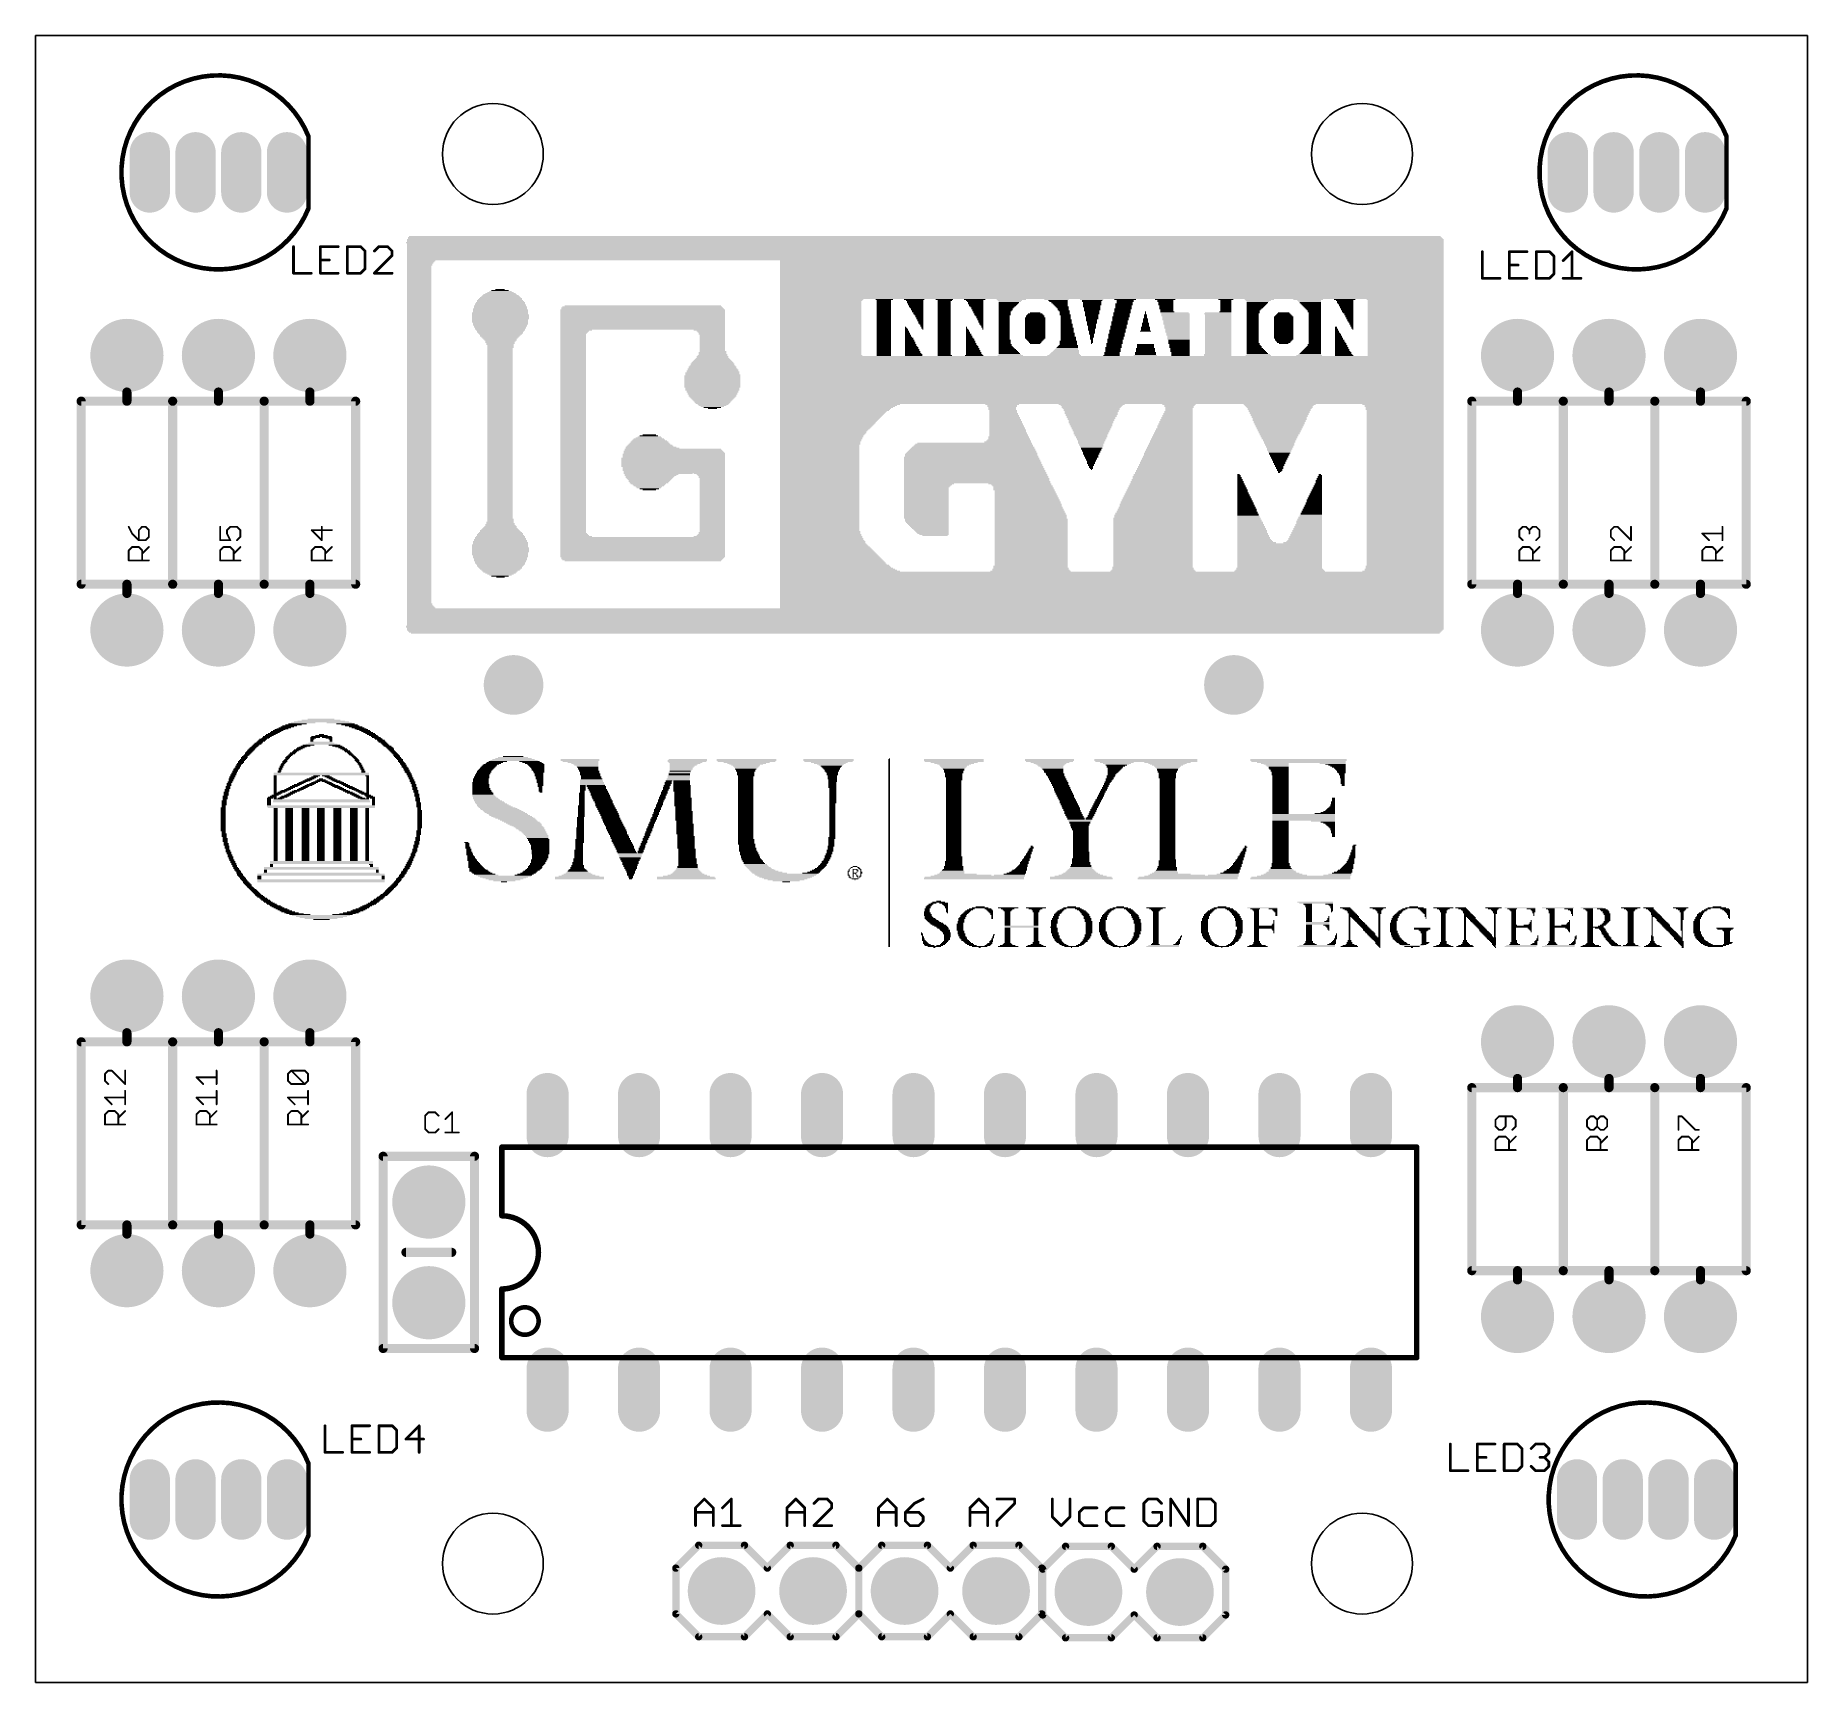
# Model space of a CAD drawing. Extents: x 0 to 49.2, y 3.8 to 49.5.
import ezdxf

# ---------------------------------------------------------------- set-up
doc = ezdxf.new("R2010")
doc.units = 0
for name, color, linetype in [('17', 82, 'CONTINUOUS'), ('20', 7, 'CONTINUOUS'), ('200', 7, 'CONTINUOUS'), ('201', 7, 'CONTINUOUS'), ('21', 253, 'CONTINUOUS'), ('25', 253, 'CONTINUOUS')]:
    doc.layers.add(name, color=color, linetype=linetype)

# ---------------------------------------------------------------- blocks, each defined once
blk = doc.blocks.new('RECT')
blk.add_solid([(-0.5, -0.5), (0.5, -0.5), (-0.5, 0.5), (0.5, 0.5)])
blk = doc.blocks.new('ROUNDP')
at = {"const_width": 0.5}
blk.add_lwpolyline([(0, -0.25, 1), (0, 0.25, 1), (0, -0.25)], format="xyb", dxfattribs=at)
blk = doc.blocks.new('LONGP100')
at = {"const_width": 1}
blk.add_lwpolyline([(-0.5, 0), (0.5, 0)], dxfattribs=at)
at = {"const_width": 0.5}
for points in [[(-0.5, 0.25, 1), (-0.5, -0.25)], [(0.5, -0.25, 1), (0.5, 0.25)]]:
    blk.add_lwpolyline(points, format="xyb", dxfattribs=at)

msp = doc.modelspace()

# ---------------------------------------------------------------- linework, layer by layer
at = {"layer": '20'}
for p, q in [((49.2, 49.52), (0, 49.52)), ((0, 49.52), (0, 3.81)), ((49.2, 3.81), (49.2, 49.52)), ((0, 3.81), (49.2, 3.81))]:
    msp.add_line(p, q, dxfattribs=at)
for centre in [(12.7, 46.228), (36.83, 46.228), (12.7, 7.112), (36.83, 7.112)]:
    msp.add_circle(centre, 1.4, dxfattribs=at)
at = {"layer": '21'}
for points, const_width in [([(7.58, 46.72, 5.1926), (7.58, 44.72)], 0.127), ([(46.95, 46.72, 5.1926), (46.95, 44.72)], 0.127), ([(7.6117, 46.72, 1), (7.5483, 46.72)], 0.0635), ([(7.5505, 46.7082, 1), (7.6095, 46.7318)], 0.0635), ([(46.9818, 46.72, 1), (46.9183, 46.72)], 0.0635), ([(46.9205, 46.7082, 1), (46.9795, 46.7318)], 0.0635), ([(7.6095, 44.7082, 1), (7.5505, 44.7318)], 0.0635), ([(46.9795, 44.7082, 1), (46.9205, 44.7318)], 0.0635), ([(7.5483, 44.72, 1), (7.6117, 44.72)], 0.0635), ([(46.9183, 44.72, 1), (46.9818, 44.72)], 0.0635), ([(1.3335, 39.37, 1), (1.2065, 39.37)], 0.127), ([(1.27, 39.4335, 1), (1.27, 39.3065)], 0.127), ([(2.6035, 39.624, 1), (2.4765, 39.624)], 0.127), ([(2.54, 39.4335, 1), (2.54, 39.3065)], 0.127), ([(2.4765, 39.37, 1), (2.6035, 39.37)], 0.127), ([(2.54, 39.3065, 1), (2.54, 39.4335)], 0.127), ([(3.8735, 39.37, 1), (3.7465, 39.37)], 0.127), ([(3.81, 39.4335, 1), (3.81, 39.3065)], 0.127), ([(3.8735, 39.37, 1), (3.7465, 39.37)], 0.127), ([(3.81, 39.3065, 1), (3.81, 39.4335)], 0.127), ([(5.1435, 39.624, 1), (5.0165, 39.624)], 0.127), ([(5.08, 39.4335, 1), (5.08, 39.3065)], 0.127), ([(5.0165, 39.37, 1), (5.1435, 39.37)], 0.127), ([(5.08, 39.3065, 1), (5.08, 39.4335)], 0.127), ([(6.4135, 39.37, 1), (6.2865, 39.37)], 0.127), ([(6.35, 39.4335, 1), (6.35, 39.3065)], 0.127), ([(6.4135, 39.37, 1), (6.2865, 39.37)], 0.127), ([(6.35, 39.3065, 1), (6.35, 39.4335)], 0.127), ([(7.6835, 39.624, 1), (7.5565, 39.624)], 0.127), ([(7.62, 39.4335, 1), (7.62, 39.3065)], 0.127), ([(7.5565, 39.37, 1), (7.6835, 39.37)], 0.127), ([(7.62, 39.3065, 1), (7.62, 39.4335)], 0.127), ([(8.9535, 39.37, 1), (8.8265, 39.37)], 0.127), ([(8.89, 39.3065, 1), (8.89, 39.4335)], 0.127), ([(39.9415, 39.37, 1), (39.8145, 39.37)], 0.127), ([(39.878, 39.4335, 1), (39.878, 39.3065)], 0.127), ([(41.2115, 39.624, 1), (41.0845, 39.624)], 0.127), ([(41.148, 39.4335, 1), (41.148, 39.3065)], 0.127), ([(41.0845, 39.37, 1), (41.2115, 39.37)], 0.127), ([(41.148, 39.3065, 1), (41.148, 39.4335)], 0.127), ([(42.4815, 39.37, 1), (42.3545, 39.37)], 0.127), ([(42.418, 39.4335, 1), (42.418, 39.3065)], 0.127), ([(42.4815, 39.37, 1), (42.3545, 39.37)], 0.127), ([(42.418, 39.3065, 1), (42.418, 39.4335)], 0.127), ([(43.7515, 39.624, 1), (43.6245, 39.624)], 0.127), ([(43.688, 39.4335, 1), (43.688, 39.3065)], 0.127), ([(43.6245, 39.37, 1), (43.7515, 39.37)], 0.127), ([(43.688, 39.3065, 1), (43.688, 39.4335)], 0.127), ([(45.0215, 39.37, 1), (44.8945, 39.37)], 0.127), ([(44.958, 39.4335, 1), (44.958, 39.3065)], 0.127), ([(45.0215, 39.37, 1), (44.8945, 39.37)], 0.127), ([(44.958, 39.3065, 1), (44.958, 39.4335)], 0.127), ([(46.2915, 39.624, 1), (46.1645, 39.624)], 0.127), ([(46.228, 39.4335, 1), (46.228, 39.3065)], 0.127), ([(46.1645, 39.37, 1), (46.2915, 39.37)], 0.127), ([(46.228, 39.3065, 1), (46.228, 39.4335)], 0.127), ([(47.5615, 39.37, 1), (47.4345, 39.37)], 0.127), ([(47.498, 39.3065, 1), (47.498, 39.4335)], 0.127), ([(1.27, 34.3535, 1), (1.27, 34.2265)], 0.127), ([(1.2065, 34.29, 1), (1.3335, 34.29)], 0.127), ([(2.54, 34.3535, 1), (2.54, 34.2265)], 0.127), ([(2.6035, 34.29, 1), (2.4765, 34.29)], 0.127), ([(2.4765, 34.036, 1), (2.6035, 34.036)], 0.127), ([(2.54, 34.2265, 1), (2.54, 34.3535)], 0.127), ([(3.81, 34.3535, 1), (3.81, 34.2265)], 0.127), ([(3.7465, 34.29, 1), (3.8735, 34.29)], 0.127), ([(3.7465, 34.29, 1), (3.8735, 34.29)], 0.127), ([(3.81, 34.2265, 1), (3.81, 34.3535)], 0.127), ([(5.08, 34.3535, 1), (5.08, 34.2265)], 0.127), ([(5.1435, 34.29, 1), (5.0165, 34.29)], 0.127), ([(5.0165, 34.036, 1), (5.1435, 34.036)], 0.127), ([(5.08, 34.2265, 1), (5.08, 34.3535)], 0.127), ([(6.35, 34.3535, 1), (6.35, 34.2265)], 0.127), ([(6.2865, 34.29, 1), (6.4135, 34.29)], 0.127), ([(6.2865, 34.29, 1), (6.4135, 34.29)], 0.127), ([(6.35, 34.2265, 1), (6.35, 34.3535)], 0.127), ([(7.62, 34.3535, 1), (7.62, 34.2265)], 0.127), ([(7.6835, 34.29, 1), (7.5565, 34.29)], 0.127), ([(7.5565, 34.036, 1), (7.6835, 34.036)], 0.127), ([(7.62, 34.2265, 1), (7.62, 34.3535)], 0.127), ([(8.8265, 34.29, 1), (8.9535, 34.29)], 0.127), ([(8.89, 34.2265, 1), (8.89, 34.3535)], 0.127), ([(39.878, 34.3535, 1), (39.878, 34.2265)], 0.127), ([(39.8145, 34.29, 1), (39.9415, 34.29)], 0.127), ([(41.148, 34.3535, 1), (41.148, 34.2265)], 0.127), ([(41.2115, 34.29, 1), (41.0845, 34.29)], 0.127), ([(41.0845, 34.036, 1), (41.2115, 34.036)], 0.127), ([(41.148, 34.2265, 1), (41.148, 34.3535)], 0.127), ([(42.418, 34.3535, 1), (42.418, 34.2265)], 0.127), ([(42.3545, 34.29, 1), (42.4815, 34.29)], 0.127), ([(42.3545, 34.29, 1), (42.4815, 34.29)], 0.127), ([(42.418, 34.2265, 1), (42.418, 34.3535)], 0.127), ([(43.688, 34.3535, 1), (43.688, 34.2265)], 0.127), ([(43.7515, 34.29, 1), (43.6245, 34.29)], 0.127), ([(43.6245, 34.036, 1), (43.7515, 34.036)], 0.127), ([(43.688, 34.2265, 1), (43.688, 34.3535)], 0.127), ([(44.958, 34.3535, 1), (44.958, 34.2265)], 0.127), ([(44.8945, 34.29, 1), (45.0215, 34.29)], 0.127), ([(44.8945, 34.29, 1), (45.0215, 34.29)], 0.127), ([(44.958, 34.2265, 1), (44.958, 34.3535)], 0.127), ([(46.228, 34.3535, 1), (46.228, 34.2265)], 0.127), ([(46.2915, 34.29, 1), (46.1645, 34.29)], 0.127), ([(46.1645, 34.036, 1), (46.2915, 34.036)], 0.127), ([(46.228, 34.2265, 1), (46.228, 34.3535)], 0.127), ([(47.4345, 34.29, 1), (47.5615, 34.29)], 0.127), ([(47.498, 34.2265, 1), (47.498, 34.3535)], 0.127), ([(1.3335, 21.59, 1), (1.2065, 21.59)], 0.127), ([(1.27, 21.6535, 1), (1.27, 21.5265)], 0.127), ([(2.6035, 21.844, 1), (2.4765, 21.844)], 0.127), ([(2.54, 21.6535, 1), (2.54, 21.5265)], 0.127), ([(2.4765, 21.59, 1), (2.6035, 21.59)], 0.127), ([(2.54, 21.5265, 1), (2.54, 21.6535)], 0.127), ([(3.8735, 21.59, 1), (3.7465, 21.59)], 0.127), ([(3.81, 21.6535, 1), (3.81, 21.5265)], 0.127), ([(3.8735, 21.59, 1), (3.7465, 21.59)], 0.127), ([(3.81, 21.5265, 1), (3.81, 21.6535)], 0.127), ([(5.1435, 21.844, 1), (5.0165, 21.844)], 0.127), ([(5.08, 21.6535, 1), (5.08, 21.5265)], 0.127), ([(5.0165, 21.59, 1), (5.1435, 21.59)], 0.127), ([(5.08, 21.5265, 1), (5.08, 21.6535)], 0.127), ([(6.4135, 21.59, 1), (6.2865, 21.59)], 0.127), ([(6.35, 21.6535, 1), (6.35, 21.5265)], 0.127), ([(6.4135, 21.59, 1), (6.2865, 21.59)], 0.127), ([(6.35, 21.5265, 1), (6.35, 21.6535)], 0.127), ([(7.6835, 21.844, 1), (7.5565, 21.844)], 0.127), ([(7.62, 21.6535, 1), (7.62, 21.5265)], 0.127), ([(7.5565, 21.59, 1), (7.6835, 21.59)], 0.127), ([(7.62, 21.5265, 1), (7.62, 21.6535)], 0.127), ([(8.9535, 21.59, 1), (8.8265, 21.59)], 0.127), ([(8.89, 21.5265, 1), (8.89, 21.6535)], 0.127), ([(41.2115, 20.574, 1), (41.0845, 20.574)], 0.127), ([(43.7515, 20.574, 1), (43.6245, 20.574)], 0.127), ([(46.2915, 20.574, 1), (46.1645, 20.574)], 0.127), ([(39.9415, 20.32, 1), (39.8145, 20.32)], 0.127), ([(39.878, 20.3835, 1), (39.878, 20.2565)], 0.127), ([(41.148, 20.3835, 1), (41.148, 20.2565)], 0.127), ([(41.0845, 20.32, 1), (41.2115, 20.32)], 0.127), ([(41.148, 20.2565, 1), (41.148, 20.3835)], 0.127), ([(42.4815, 20.32, 1), (42.3545, 20.32)], 0.127), ([(42.418, 20.3835, 1), (42.418, 20.2565)], 0.127), ([(42.4815, 20.32, 1), (42.3545, 20.32)], 0.127), ([(42.418, 20.2565, 1), (42.418, 20.3835)], 0.127), ([(43.688, 20.3835, 1), (43.688, 20.2565)], 0.127), ([(43.6245, 20.32, 1), (43.7515, 20.32)], 0.127), ([(43.688, 20.2565, 1), (43.688, 20.3835)], 0.127), ([(45.0215, 20.32, 1), (44.8945, 20.32)], 0.127), ([(44.958, 20.3835, 1), (44.958, 20.2565)], 0.127), ([(45.0215, 20.32, 1), (44.8945, 20.32)], 0.127), ([(44.958, 20.2565, 1), (44.958, 20.3835)], 0.127), ([(46.228, 20.3835, 1), (46.228, 20.2565)], 0.127), ([(46.1645, 20.32, 1), (46.2915, 20.32)], 0.127), ([(46.228, 20.2565, 1), (46.228, 20.3835)], 0.127), ([(47.5615, 20.32, 1), (47.4345, 20.32)], 0.127), ([(47.498, 20.2565, 1), (47.498, 20.3835)], 0.127), ([(12.949, 18.7071, 1), (12.949, 18.6309)], 0.0762), ([(12.9871, 18.669, 1), (12.9109, 18.669)], 0.0762), ([(38.3871, 18.669, 1), (38.3109, 18.669)], 0.0762), ([(38.349, 18.6309, 1), (38.349, 18.7071)], 0.0762), ([(9.7155, 18.415, 1), (9.5885, 18.415)], 0.127), ([(9.652, 18.4785, 1), (9.652, 18.3515)], 0.127), ([(12.2555, 18.415, 1), (12.1285, 18.415)], 0.127), ([(12.192, 18.3515, 1), (12.192, 18.4785)], 0.127), ([(12.949, 14.732, 1), (12.949, 16.764)], 0.1524), ([(12.949, 16.8021, 1), (12.949, 16.7259)], 0.0762), ([(12.9109, 16.764, 1), (12.9871, 16.764)], 0.0762), ([(1.27, 16.5735, 1), (1.27, 16.4465)], 0.127), ([(1.2065, 16.51, 1), (1.3335, 16.51)], 0.127), ([(2.54, 16.5735, 1), (2.54, 16.4465)], 0.127), ([(2.6035, 16.51, 1), (2.4765, 16.51)], 0.127), ([(2.4765, 16.256, 1), (2.6035, 16.256)], 0.127), ([(2.54, 16.4465, 1), (2.54, 16.5735)], 0.127), ([(3.81, 16.5735, 1), (3.81, 16.4465)], 0.127), ([(3.7465, 16.51, 1), (3.8735, 16.51)], 0.127), ([(3.7465, 16.51, 1), (3.8735, 16.51)], 0.127), ([(3.81, 16.4465, 1), (3.81, 16.5735)], 0.127), ([(5.08, 16.5735, 1), (5.08, 16.4465)], 0.127), ([(5.1435, 16.51, 1), (5.0165, 16.51)], 0.127), ([(5.0165, 16.256, 1), (5.1435, 16.256)], 0.127), ([(5.08, 16.4465, 1), (5.08, 16.5735)], 0.127), ([(6.35, 16.5735, 1), (6.35, 16.4465)], 0.127), ([(6.2865, 16.51, 1), (6.4135, 16.51)], 0.127), ([(6.2865, 16.51, 1), (6.4135, 16.51)], 0.127), ([(6.35, 16.4465, 1), (6.35, 16.5735)], 0.127), ([(7.62, 16.5735, 1), (7.62, 16.4465)], 0.127), ([(7.6835, 16.51, 1), (7.5565, 16.51)], 0.127), ([(7.5565, 16.256, 1), (7.6835, 16.256)], 0.127), ([(7.62, 16.4465, 1), (7.62, 16.5735)], 0.127), ([(8.8265, 16.51, 1), (8.9535, 16.51)], 0.127), ([(8.89, 16.4465, 1), (8.89, 16.5735)], 0.127), ([(10.287, 15.8115, 1), (10.287, 15.6845)], 0.127), ([(11.557, 15.6845, 1), (11.557, 15.8115)], 0.127), ([(39.878, 15.3035, 1), (39.878, 15.1765)], 0.127), ([(39.8145, 15.24, 1), (39.9415, 15.24)], 0.127), ([(41.148, 15.3035, 1), (41.148, 15.1765)], 0.127), ([(41.2115, 15.24, 1), (41.0845, 15.24)], 0.127), ([(41.148, 15.1765, 1), (41.148, 15.3035)], 0.127), ([(42.418, 15.3035, 1), (42.418, 15.1765)], 0.127), ([(42.3545, 15.24, 1), (42.4815, 15.24)], 0.127), ([(42.3545, 15.24, 1), (42.4815, 15.24)], 0.127), ([(42.418, 15.1765, 1), (42.418, 15.3035)], 0.127), ([(43.688, 15.3035, 1), (43.688, 15.1765)], 0.127), ([(43.7515, 15.24, 1), (43.6245, 15.24)], 0.127), ([(43.688, 15.1765, 1), (43.688, 15.3035)], 0.127), ([(44.958, 15.3035, 1), (44.958, 15.1765)], 0.127), ([(44.8945, 15.24, 1), (45.0215, 15.24)], 0.127), ([(44.8945, 15.24, 1), (45.0215, 15.24)], 0.127), ([(44.958, 15.1765, 1), (44.958, 15.3035)], 0.127), ([(46.228, 15.3035, 1), (46.228, 15.1765)], 0.127), ([(46.2915, 15.24, 1), (46.1645, 15.24)], 0.127), ([(46.228, 15.1765, 1), (46.228, 15.3035)], 0.127), ([(47.4345, 15.24, 1), (47.5615, 15.24)], 0.127), ([(47.498, 15.1765, 1), (47.498, 15.3035)], 0.127), ([(12.9871, 14.732, 1), (12.9109, 14.732)], 0.0762), ([(12.949, 14.7701, 1), (12.949, 14.6939)], 0.0762), ([(41.0845, 14.986, 1), (41.2115, 14.986)], 0.127), ([(43.6245, 14.986, 1), (43.7515, 14.986)], 0.127), ([(46.1645, 14.986, 1), (46.2915, 14.986)], 0.127), ([(13.589, 13.462, 1), (13.589, 14.224, 1), (13.589, 13.462)], 0.127), ([(9.652, 13.1445, 1), (9.652, 13.0175)], 0.127), ([(9.5885, 13.081, 1), (9.7155, 13.081)], 0.127), ([(12.1285, 13.081, 1), (12.2555, 13.081)], 0.127), ([(12.192, 13.0175, 1), (12.192, 13.1445)], 0.127), ([(12.949, 12.8651, 1), (12.949, 12.7889)], 0.0762), ([(12.9109, 12.827, 1), (12.9871, 12.827)], 0.0762), ([(38.3109, 12.827, 1), (38.3871, 12.827)], 0.0762), ([(38.349, 12.7889, 1), (38.349, 12.8651)], 0.0762), ([(7.58, 9.89, 5.1926), (7.58, 7.89)], 0.127), ([(47.204, 9.89, 5.1926), (47.204, 7.89)], 0.127), ([(7.6117, 9.89, 1), (7.5483, 9.89)], 0.0635), ([(7.5505, 9.8782, 1), (7.6095, 9.9018)], 0.0635), ([(47.2358, 9.89, 1), (47.1722, 9.89)], 0.0635), ([(47.1745, 9.8782, 1), (47.2335, 9.9018)], 0.0635), ([(7.5483, 7.89, 1), (7.6117, 7.89)], 0.0635), ([(7.6095, 7.8782, 1), (7.5505, 7.9018)], 0.0635), ([(47.1722, 7.89, 1), (47.2358, 7.89)], 0.0635), ([(47.2335, 7.8782, 1), (47.1745, 7.9018)], 0.0635), ([(18.415, 7.6708, 1), (18.415, 7.5692)], 0.1016), ([(18.4509, 7.5841, 1), (18.3791, 7.6559)], 0.1016), ([(19.7209, 7.6559, 1), (19.6491, 7.5841)], 0.1016), ([(19.685, 7.5692, 1), (19.685, 7.6708)], 0.1016), ([(20.955, 7.6708, 1), (20.955, 7.5692)], 0.1016), ([(20.9909, 7.5841, 1), (20.9191, 7.6559)], 0.1016), ([(22.2609, 7.6559, 1), (22.1891, 7.5841)], 0.1016), ([(22.225, 7.5692, 1), (22.225, 7.6708)], 0.1016), ([(23.495, 7.6708, 1), (23.495, 7.5692)], 0.1016), ([(23.5309, 7.5841, 1), (23.4591, 7.6559)], 0.1016), ([(24.8009, 7.6559, 1), (24.7291, 7.5841)], 0.1016), ([(24.765, 7.5692, 1), (24.765, 7.6708)], 0.1016), ([(26.035, 7.6708, 1), (26.035, 7.5692)], 0.1016), ([(26.0709, 7.5841, 1), (25.9991, 7.6559)], 0.1016), ([(27.3409, 7.6559, 1), (27.2691, 7.5841)], 0.1016), ([(27.305, 7.5692, 1), (27.305, 7.6708)], 0.1016), ([(28.6, 7.6419, 1), (28.6, 7.5403)], 0.1016), ([(28.636, 7.5552, 1), (28.5641, 7.6271)], 0.1016), ([(29.906, 7.6271, 1), (29.8341, 7.5552)], 0.1016), ([(29.87, 7.5403, 1), (29.87, 7.6419)], 0.1016), ([(31.14, 7.6419, 1), (31.14, 7.5403)], 0.1016), ([(31.176, 7.5552, 1), (31.1041, 7.6271)], 0.1016), ([(32.446, 7.6271, 1), (32.3741, 7.5552)], 0.1016), ([(32.41, 7.5403, 1), (32.41, 7.6419)], 0.1016), ([(17.8308, 6.985, 1), (17.7292, 6.985)], 0.1016), ([(17.7441, 7.0209, 1), (17.8159, 6.9491)], 0.1016), ([(20.2841, 7.0209, 1), (20.3559, 6.9491)], 0.1016), ([(20.2841, 6.9491, 1), (20.3559, 7.0209)], 0.1016), ([(22.9108, 6.985, 1), (22.8092, 6.985)], 0.1016), ([(22.9108, 6.985, 1), (22.8092, 6.985)], 0.1016), ([(22.8241, 7.0209, 1), (22.8959, 6.9491)], 0.1016), ([(22.8241, 6.9491, 1), (22.8959, 7.0209)], 0.1016), ([(25.3641, 7.0209, 1), (25.4359, 6.9491)], 0.1016), ([(25.3641, 6.9491, 1), (25.4359, 7.0209)], 0.1016), ([(27.9908, 6.985, 1), (27.8892, 6.985)], 0.1016), ([(27.9041, 6.9491, 1), (27.9759, 7.0209)], 0.1016), ([(28.0158, 6.9561, 1), (27.9142, 6.9561)], 0.1016), ([(27.9291, 6.9921, 1), (28.001, 6.9202)], 0.1016), ([(30.4691, 6.9921, 1), (30.541, 6.9202)], 0.1016), ([(30.4691, 6.9202, 1), (30.541, 6.9921)], 0.1016), ([(33.0958, 6.9561, 1), (32.9942, 6.9561)], 0.1016), ([(33.0091, 6.9202, 1), (33.081, 6.9921)], 0.1016), ([(17.8159, 5.7509, 1), (17.7441, 5.6791)], 0.1016), ([(17.7292, 5.715, 1), (17.8308, 5.715)], 0.1016), ([(20.3559, 5.7509, 1), (20.2841, 5.6791)], 0.1016), ([(20.3559, 5.6791, 1), (20.2841, 5.7509)], 0.1016), ([(22.8959, 5.7509, 1), (22.8241, 5.6791)], 0.1016), ([(22.8092, 5.715, 1), (22.9108, 5.715)], 0.1016), ([(22.8092, 5.715, 1), (22.9108, 5.715)], 0.1016), ([(22.8959, 5.6791, 1), (22.8241, 5.7509)], 0.1016), ([(25.4359, 5.7509, 1), (25.3641, 5.6791)], 0.1016), ([(25.4359, 5.6791, 1), (25.3641, 5.7509)], 0.1016), ([(27.8892, 5.715, 1), (27.9908, 5.715)], 0.1016), ([(27.9759, 5.6791, 1), (27.9041, 5.7509)], 0.1016), ([(28.001, 5.7221, 1), (27.9291, 5.6502)], 0.1016), ([(27.9142, 5.6861, 1), (28.0158, 5.6861)], 0.1016), ([(30.541, 5.7221, 1), (30.4691, 5.6502)], 0.1016), ([(30.541, 5.6502, 1), (30.4691, 5.7221)], 0.1016), ([(32.9942, 5.6861, 1), (33.0958, 5.6861)], 0.1016), ([(33.081, 5.6502, 1), (33.0091, 5.7221)], 0.1016), ([(18.415, 5.1308, 1), (18.415, 5.0292)], 0.1016), ([(18.3791, 5.0441, 1), (18.4509, 5.1159)], 0.1016), ([(19.6491, 5.1159, 1), (19.7209, 5.0441)], 0.1016), ([(19.685, 5.0292, 1), (19.685, 5.1308)], 0.1016), ([(20.955, 5.1308, 1), (20.955, 5.0292)], 0.1016), ([(20.9191, 5.0441, 1), (20.9909, 5.1159)], 0.1016), ([(22.1891, 5.1159, 1), (22.2609, 5.0441)], 0.1016), ([(22.225, 5.0292, 1), (22.225, 5.1308)], 0.1016), ([(23.495, 5.1308, 1), (23.495, 5.0292)], 0.1016), ([(23.4591, 5.0441, 1), (23.5309, 5.1159)], 0.1016), ([(24.7291, 5.1159, 1), (24.8009, 5.0441)], 0.1016), ([(24.765, 5.0292, 1), (24.765, 5.1308)], 0.1016), ([(26.035, 5.1308, 1), (26.035, 5.0292)], 0.1016), ([(25.9991, 5.0441, 1), (26.0709, 5.1159)], 0.1016), ([(27.2691, 5.1159, 1), (27.3409, 5.0441)], 0.1016), ([(27.305, 5.0292, 1), (27.305, 5.1308)], 0.1016), ([(28.6, 5.1019, 1), (28.6, 5.0003)], 0.1016), ([(28.5641, 5.0152, 1), (28.636, 5.0871)], 0.1016), ([(29.8341, 5.0871, 1), (29.906, 5.0152)], 0.1016), ([(29.87, 5.0003, 1), (29.87, 5.1019)], 0.1016), ([(31.14, 5.1019, 1), (31.14, 5.0003)], 0.1016), ([(31.1041, 5.0152, 1), (31.176, 5.0871)], 0.1016), ([(32.3741, 5.0871, 1), (32.446, 5.0152)], 0.1016), ([(32.41, 5.0003, 1), (32.41, 5.1019)], 0.1016)]:
    msp.add_lwpolyline(points, format="xyb", dxfattribs=dict(at, const_width=const_width))
for points, const_width in [([(7.58, 44.72), (7.58, 46.72)], 0.127), ([(46.95, 44.72), (46.95, 46.72)], 0.127), ([(1.27, 34.29), (1.27, 39.37)], 0.254), ([(1.27, 39.37), (2.54, 39.37)], 0.254), ([(2.54, 39.37), (2.54, 39.624)], 0.254), ([(2.54, 39.37), (3.81, 39.37)], 0.254), ([(3.81, 34.29), (3.81, 39.37)], 0.254), ([(3.81, 39.37), (5.08, 39.37)], 0.254), ([(3.81, 39.37), (3.81, 34.29)], 0.254), ([(5.08, 39.37), (5.08, 39.624)], 0.254), ([(5.08, 39.37), (6.35, 39.37)], 0.254), ([(6.35, 34.29), (6.35, 39.37)], 0.254), ([(6.35, 39.37), (7.62, 39.37)], 0.254), ([(6.35, 39.37), (6.35, 34.29)], 0.254), ([(7.62, 39.37), (7.62, 39.624)], 0.254), ([(7.62, 39.37), (8.89, 39.37)], 0.254), ([(8.89, 39.37), (8.89, 34.29)], 0.254), ([(39.878, 34.29), (39.878, 39.37)], 0.254), ([(39.878, 39.37), (41.148, 39.37)], 0.254), ([(41.148, 39.37), (41.148, 39.624)], 0.254), ([(41.148, 39.37), (42.418, 39.37)], 0.254), ([(42.418, 34.29), (42.418, 39.37)], 0.254), ([(42.418, 39.37), (43.688, 39.37)], 0.254), ([(42.418, 39.37), (42.418, 34.29)], 0.254), ([(43.688, 39.37), (43.688, 39.624)], 0.254), ([(43.688, 39.37), (44.958, 39.37)], 0.254), ([(44.958, 34.29), (44.958, 39.37)], 0.254), ([(44.958, 39.37), (46.228, 39.37)], 0.254), ([(44.958, 39.37), (44.958, 34.29)], 0.254), ([(46.228, 39.37), (46.228, 39.624)], 0.254), ([(46.228, 39.37), (47.498, 39.37)], 0.254), ([(47.498, 39.37), (47.498, 34.29)], 0.254), ([(2.54, 34.29), (1.27, 34.29)], 0.254), ([(3.81, 34.29), (2.54, 34.29)], 0.254), ([(2.54, 34.29), (2.54, 34.036)], 0.254), ([(5.08, 34.29), (3.81, 34.29)], 0.254), ([(6.35, 34.29), (5.08, 34.29)], 0.254), ([(5.08, 34.29), (5.08, 34.036)], 0.254), ([(7.62, 34.29), (6.35, 34.29)], 0.254), ([(8.89, 34.29), (7.62, 34.29)], 0.254), ([(7.62, 34.29), (7.62, 34.036)], 0.254), ([(41.148, 34.29), (39.878, 34.29)], 0.254), ([(42.418, 34.29), (41.148, 34.29)], 0.254), ([(41.148, 34.29), (41.148, 34.036)], 0.254), ([(43.688, 34.29), (42.418, 34.29)], 0.254), ([(44.958, 34.29), (43.688, 34.29)], 0.254), ([(43.688, 34.29), (43.688, 34.036)], 0.254), ([(46.228, 34.29), (44.958, 34.29)], 0.254), ([(47.498, 34.29), (46.228, 34.29)], 0.254), ([(46.228, 34.29), (46.228, 34.036)], 0.254), ([(1.27, 16.51), (1.27, 21.59)], 0.254), ([(1.27, 21.59), (2.54, 21.59)], 0.254), ([(2.54, 21.59), (2.54, 21.844)], 0.254), ([(2.54, 21.59), (3.81, 21.59)], 0.254), ([(3.81, 16.51), (3.81, 21.59)], 0.254), ([(3.81, 21.59), (5.08, 21.59)], 0.254), ([(3.81, 21.59), (3.81, 16.51)], 0.254), ([(5.08, 21.59), (5.08, 21.844)], 0.254), ([(5.08, 21.59), (6.35, 21.59)], 0.254), ([(6.35, 16.51), (6.35, 21.59)], 0.254), ([(6.35, 21.59), (7.62, 21.59)], 0.254), ([(6.35, 21.59), (6.35, 16.51)], 0.254), ([(7.62, 21.59), (7.62, 21.844)], 0.254), ([(7.62, 21.59), (8.89, 21.59)], 0.254), ([(8.89, 21.59), (8.89, 16.51)], 0.254), ([(41.148, 20.32), (41.148, 20.574)], 0.254), ([(43.688, 20.32), (43.688, 20.574)], 0.254), ([(46.228, 20.32), (46.228, 20.574)], 0.254), ([(39.878, 15.24), (39.878, 20.32)], 0.254), ([(39.878, 20.32), (41.148, 20.32)], 0.254), ([(41.148, 20.32), (42.418, 20.32)], 0.254), ([(42.418, 15.24), (42.418, 20.32)], 0.254), ([(42.418, 20.32), (43.688, 20.32)], 0.254), ([(42.418, 20.32), (42.418, 15.24)], 0.254), ([(43.688, 20.32), (44.958, 20.32)], 0.254), ([(44.958, 15.24), (44.958, 20.32)], 0.254), ([(44.958, 20.32), (46.228, 20.32)], 0.254), ([(44.958, 20.32), (44.958, 15.24)], 0.254), ([(46.228, 20.32), (47.498, 20.32)], 0.254), ([(47.498, 20.32), (47.498, 15.24)], 0.254), ([(38.349, 18.669), (12.949, 18.669)], 0.1524), ([(12.949, 18.669), (12.949, 16.764)], 0.1524), ([(38.349, 18.669), (38.349, 12.827)], 0.1524), ([(9.652, 13.081), (9.652, 18.415)], 0.254), ([(9.652, 18.415), (12.192, 18.415)], 0.254), ([(12.192, 18.415), (12.192, 13.081)], 0.254), ([(2.54, 16.51), (1.27, 16.51)], 0.254), ([(3.81, 16.51), (2.54, 16.51)], 0.254), ([(2.54, 16.51), (2.54, 16.256)], 0.254), ([(5.08, 16.51), (3.81, 16.51)], 0.254), ([(6.35, 16.51), (5.08, 16.51)], 0.254), ([(5.08, 16.51), (5.08, 16.256)], 0.254), ([(7.62, 16.51), (6.35, 16.51)], 0.254), ([(8.89, 16.51), (7.62, 16.51)], 0.254), ([(7.62, 16.51), (7.62, 16.256)], 0.254), ([(10.287, 15.748), (11.557, 15.748)], 0.254), ([(41.148, 15.24), (39.878, 15.24)], 0.254), ([(42.418, 15.24), (41.148, 15.24)], 0.254), ([(41.148, 15.24), (41.148, 14.986)], 0.254), ([(43.688, 15.24), (42.418, 15.24)], 0.254), ([(44.958, 15.24), (43.688, 15.24)], 0.254), ([(43.688, 15.24), (43.688, 14.986)], 0.254), ([(46.228, 15.24), (44.958, 15.24)], 0.254), ([(47.498, 15.24), (46.228, 15.24)], 0.254), ([(46.228, 15.24), (46.228, 14.986)], 0.254), ([(12.949, 12.827), (12.949, 14.732)], 0.1524), ([(12.192, 13.081), (9.652, 13.081)], 0.254), ([(12.949, 12.827), (38.349, 12.827)], 0.1524), ([(7.58, 7.89), (7.58, 9.89)], 0.127), ([(47.204, 7.89), (47.204, 9.89)], 0.127), ([(17.78, 6.985), (18.415, 7.62)], 0.2032), ([(18.415, 7.62), (19.685, 7.62)], 0.2032), ([(19.685, 7.62), (20.32, 6.985)], 0.2032), ([(20.32, 6.985), (20.955, 7.62)], 0.2032), ([(20.955, 7.62), (22.225, 7.62)], 0.2032), ([(22.86, 6.985), (22.225, 7.62)], 0.2032), ([(22.86, 6.985), (23.495, 7.62)], 0.2032), ([(23.495, 7.62), (24.765, 7.62)], 0.2032), ([(24.765, 7.62), (25.4, 6.985)], 0.2032), ([(25.4, 6.985), (26.035, 7.62)], 0.2032), ([(26.035, 7.62), (27.305, 7.62)], 0.2032), ([(27.94, 6.985), (27.305, 7.62)], 0.2032), ([(27.965, 6.9561), (28.6, 7.5911)], 0.2032), ([(28.6, 7.5911), (29.87, 7.5911)], 0.2032), ([(29.87, 7.5911), (30.505, 6.9561)], 0.2032), ([(30.505, 6.9561), (31.14, 7.5911)], 0.2032), ([(31.14, 7.5911), (32.41, 7.5911)], 0.2032), ([(33.045, 6.9561), (32.41, 7.5911)], 0.2032), ([(17.78, 5.715), (17.78, 6.985)], 0.2032), ([(22.86, 5.715), (22.86, 6.985)], 0.2032), ([(22.86, 5.715), (22.86, 6.985)], 0.2032), ([(27.94, 5.715), (27.94, 6.985)], 0.2032), ([(27.965, 5.6861), (27.965, 6.9561)], 0.2032), ([(33.045, 5.6861), (33.045, 6.9561)], 0.2032), ([(18.415, 5.08), (17.78, 5.715)], 0.2032), ([(20.32, 5.715), (19.685, 5.08)], 0.2032), ([(20.955, 5.08), (20.32, 5.715)], 0.2032), ([(22.225, 5.08), (22.86, 5.715)], 0.2032), ([(23.495, 5.08), (22.86, 5.715)], 0.2032), ([(25.4, 5.715), (24.765, 5.08)], 0.2032), ([(26.035, 5.08), (25.4, 5.715)], 0.2032), ([(27.305, 5.08), (27.94, 5.715)], 0.2032), ([(28.6, 5.0511), (27.965, 5.6861)], 0.2032), ([(30.505, 5.6861), (29.87, 5.0511)], 0.2032), ([(31.14, 5.0511), (30.505, 5.6861)], 0.2032), ([(32.41, 5.0511), (33.045, 5.6861)], 0.2032), ([(19.685, 5.08), (18.415, 5.08)], 0.2032), ([(22.225, 5.08), (20.955, 5.08)], 0.2032), ([(24.765, 5.08), (23.495, 5.08)], 0.2032), ([(27.305, 5.08), (26.035, 5.08)], 0.2032), ([(29.87, 5.0511), (28.6, 5.0511)], 0.2032), ([(32.41, 5.0511), (31.14, 5.0511)], 0.2032)]:
    msp.add_lwpolyline(points, dxfattribs=dict(at, const_width=const_width))
at = {"layer": '25'}
for points, const_width in [([(7.1643, 43.6591), (7.1643, 42.9219)], 0.0762), ([(8.4042, 43.6591), (7.9127, 43.6591)], 0.0762), ([(7.9127, 43.6591), (7.9127, 42.9219)], 0.0762), ([(7.9127, 43.2905), (8.1585, 43.2905)], 0.0762), ([(8.6612, 43.6591), (8.6612, 42.9219)], 0.0762), ([(9.0298, 43.6591), (8.6612, 43.6591)], 0.0762), ([(9.1526, 43.5362), (9.0298, 43.6591)], 0.0762), ([(9.1526, 43.0447), (9.1526, 43.5362)], 0.0762), ([(9.5324, 43.6591), (9.4096, 43.5362)], 0.0762), ([(9.4096, 42.9219), (9.9011, 43.4133)], 0.0762), ([(9.7782, 43.6591), (9.5324, 43.6591)], 0.0762), ([(9.9011, 43.5362), (9.7782, 43.6591)], 0.0762), ([(9.9011, 43.4133), (9.9011, 43.5362)], 0.0762), ([(40.1699, 43.518), (40.1699, 42.7808)], 0.0762), ([(41.4098, 43.518), (40.9183, 43.518)], 0.0762), ([(40.9183, 43.518), (40.9183, 42.7808)], 0.0762), ([(41.6667, 43.518), (41.6667, 42.7808)], 0.0762), ([(42.0353, 43.518), (41.6667, 43.518)], 0.0762), ([(42.1582, 43.3951), (42.0353, 43.518)], 0.0762), ([(42.1582, 42.9036), (42.1582, 43.3951)], 0.0762), ([(42.4151, 43.2722), (42.6609, 43.518)], 0.0762), ([(42.6609, 43.518), (42.6609, 42.7808)], 0.0762), ([(7.1643, 42.9219), (7.6558, 42.9219)], 0.0762), ([(7.9127, 42.9219), (8.4042, 42.9219)], 0.0762), ([(8.6612, 42.9219), (9.0298, 42.9219)], 0.0762), ([(9.0298, 42.9219), (9.1526, 43.0447)], 0.0762), ([(9.9011, 42.9219), (9.4096, 42.9219)], 0.0762), ([(40.1699, 42.7808), (40.6614, 42.7808)], 0.0762), ([(40.9183, 43.1494), (41.1641, 43.1494)], 0.0762), ([(40.9183, 42.7808), (41.4098, 42.7808)], 0.0762), ([(41.6667, 42.7808), (42.0353, 42.7808)], 0.0762), ([(42.0353, 42.7808), (42.1582, 42.9036)], 0.0762), ([(42.4151, 42.7808), (42.9066, 42.7808)], 0.0762), ([(2.5903, 35.8846), (2.6835, 35.6981)], 0.0508), ([(2.6835, 35.6981), (2.87, 35.5117)], 0.0508), ([(2.9632, 35.8846), (2.87, 35.7913)], 0.0508), ([(2.87, 35.7913), (2.87, 35.5117)], 0.0508), ([(2.87, 35.5117), (3.0564, 35.5117)], 0.0508), ([(3.0564, 35.8846), (2.9632, 35.8846)], 0.0508), ([(3.1496, 35.7913), (3.0564, 35.8846)], 0.0508), ([(3.0564, 35.5117), (3.1496, 35.6049)], 0.0508), ([(3.1496, 35.6049), (3.1496, 35.7913)], 0.0508), ([(5.1303, 35.8846), (5.1303, 35.5117)], 0.0508), ([(5.1303, 35.5117), (5.41, 35.5117)], 0.0508), ([(5.3167, 35.7913), (5.41, 35.8846)], 0.0508), ([(5.3167, 35.6981), (5.3167, 35.7913)], 0.0508), ([(5.41, 35.5117), (5.3167, 35.6981)], 0.0508), ([(5.41, 35.8846), (5.5964, 35.8846)], 0.0508), ([(5.5964, 35.8846), (5.6896, 35.7913)], 0.0508), ([(5.6896, 35.6049), (5.5964, 35.5117)], 0.0508), ([(5.6896, 35.7913), (5.6896, 35.6049)], 0.0508), ([(8.2296, 35.7913), (7.6703, 35.7913)], 0.0508), ([(7.6703, 35.7913), (7.95, 35.5117)], 0.0508), ([(7.95, 35.5117), (7.95, 35.8846)], 0.0508), ([(41.1983, 35.7913), (41.2915, 35.8846)], 0.0508), ([(41.1983, 35.6049), (41.1983, 35.7913)], 0.0508), ([(41.2915, 35.5117), (41.1983, 35.6049)], 0.0508), ([(41.2915, 35.8846), (41.3848, 35.8846)], 0.0508), ([(41.3848, 35.8846), (41.478, 35.7913)], 0.0508), ([(41.478, 35.7913), (41.5712, 35.8846)], 0.0508), ([(41.478, 35.7913), (41.478, 35.6981)], 0.0508), ([(41.5712, 35.8846), (41.6644, 35.8846)], 0.0508), ([(41.6644, 35.8846), (41.7576, 35.7913)], 0.0508), ([(41.7576, 35.6049), (41.6644, 35.5117)], 0.0508), ([(41.7576, 35.7913), (41.7576, 35.6049)], 0.0508), ([(43.8315, 35.8846), (43.7383, 35.7913)], 0.0508), ([(43.7383, 35.7913), (43.7383, 35.6049)], 0.0508), ([(43.7383, 35.6049), (43.8315, 35.5117)], 0.0508), ([(43.9248, 35.8846), (43.8315, 35.8846)], 0.0508), ([(44.2976, 35.5117), (43.9248, 35.8846)], 0.0508), ([(44.2976, 35.8846), (44.2976, 35.5117)], 0.0508), ([(46.4648, 35.5117), (46.2783, 35.6981)], 0.0508), ([(46.2783, 35.6981), (46.8376, 35.6981)], 0.0508), ([(46.8376, 35.5117), (46.8376, 35.8846)], 0.0508), ([(2.5903, 35.23), (2.6835, 35.3233)], 0.0508), ([(2.5903, 34.9504), (2.5903, 35.23)], 0.0508), ([(3.1496, 34.9504), (2.5903, 34.9504)], 0.0508), ([(2.6835, 35.3233), (2.87, 35.3233)], 0.0508), ([(2.87, 35.3233), (2.9632, 35.23)], 0.0508), ([(2.9632, 35.1368), (3.1496, 35.3233)], 0.0508), ([(2.9632, 35.23), (2.9632, 34.9504)], 0.0508), ([(5.1303, 35.23), (5.2235, 35.3233)], 0.0508), ([(5.1303, 34.9504), (5.1303, 35.23)], 0.0508), ([(5.6896, 34.9504), (5.1303, 34.9504)], 0.0508), ([(5.2235, 35.3233), (5.41, 35.3233)], 0.0508), ([(5.41, 35.3233), (5.5032, 35.23)], 0.0508), ([(5.5032, 35.1368), (5.6896, 35.3233)], 0.0508), ([(5.5032, 35.23), (5.5032, 34.9504)], 0.0508), ([(7.6703, 35.23), (7.7635, 35.3233)], 0.0508), ([(7.6703, 34.9504), (7.6703, 35.23)], 0.0508), ([(8.2296, 34.9504), (7.6703, 34.9504)], 0.0508), ([(7.7635, 35.3233), (7.95, 35.3233)], 0.0508), ([(7.95, 35.3233), (8.0432, 35.23)], 0.0508), ([(8.0432, 35.1368), (8.2296, 35.3233)], 0.0508), ([(8.0432, 35.23), (8.0432, 34.9504)], 0.0508), ([(41.1983, 35.23), (41.2915, 35.3233)], 0.0508), ([(41.1983, 34.9504), (41.1983, 35.23)], 0.0508), ([(41.7576, 34.9504), (41.1983, 34.9504)], 0.0508), ([(41.2915, 35.3233), (41.478, 35.3233)], 0.0508), ([(41.478, 35.3233), (41.5712, 35.23)], 0.0508), ([(41.5712, 35.1368), (41.7576, 35.3233)], 0.0508), ([(41.5712, 35.23), (41.5712, 34.9504)], 0.0508), ([(43.7383, 35.23), (43.8315, 35.3233)], 0.0508), ([(43.7383, 34.9504), (43.7383, 35.23)], 0.0508), ([(44.2976, 34.9504), (43.7383, 34.9504)], 0.0508), ([(43.8315, 35.3233), (44.018, 35.3233)], 0.0508), ([(44.018, 35.3233), (44.1112, 35.23)], 0.0508), ([(44.1112, 35.1368), (44.2976, 35.3233)], 0.0508), ([(44.1112, 35.23), (44.1112, 34.9504)], 0.0508), ([(46.2783, 35.23), (46.3715, 35.3233)], 0.0508), ([(46.2783, 34.9504), (46.2783, 35.23)], 0.0508), ([(46.8376, 34.9504), (46.2783, 34.9504)], 0.0508), ([(46.3715, 35.3233), (46.558, 35.3233)], 0.0508), ([(46.558, 35.3233), (46.6512, 35.23)], 0.0508), ([(46.6512, 35.1368), (46.8376, 35.3233)], 0.0508), ([(46.6512, 35.23), (46.6512, 34.9504)], 0.0508), ([(2.0231, 20.7919), (1.9299, 20.6987)], 0.0508), ([(1.9299, 20.6987), (1.9299, 20.5123)], 0.0508), ([(2.1164, 20.7919), (2.0231, 20.7919)], 0.0508), ([(2.4892, 20.4191), (2.1164, 20.7919)], 0.0508), ([(2.4892, 20.7919), (2.4892, 20.4191)], 0.0508), ([(5.0292, 20.4191), (5.0292, 20.7919)], 0.0508), ([(7.0099, 20.6987), (7.1031, 20.7919)], 0.0508), ([(7.0099, 20.5123), (7.0099, 20.6987)], 0.0508), ([(7.1031, 20.7919), (7.476, 20.7919)], 0.0508), ([(7.476, 20.4191), (7.1031, 20.7919)], 0.0508), ([(7.476, 20.7919), (7.5692, 20.6987)], 0.0508), ([(7.5692, 20.6987), (7.5692, 20.5123)], 0.0508), ([(1.9299, 20.5123), (2.0231, 20.4191)], 0.0508), ([(2.4892, 19.8578), (2.4892, 20.2306)], 0.0508), ([(4.6564, 20.4191), (4.4699, 20.6055)], 0.0508), ([(4.4699, 20.6055), (5.0292, 20.6055)], 0.0508), ([(5.0292, 19.8578), (5.0292, 20.2306)], 0.0508), ([(7.1031, 20.4191), (7.0099, 20.5123)], 0.0508), ([(7.476, 20.4191), (7.1031, 20.4191)], 0.0508), ([(7.5692, 20.5123), (7.476, 20.4191)], 0.0508), ([(7.5692, 19.8578), (7.5692, 20.2306)], 0.0508), ([(2.1164, 19.8578), (1.9299, 20.0442)], 0.0508), ([(1.9299, 20.0442), (2.4892, 20.0442)], 0.0508), ([(1.9299, 19.5761), (2.0231, 19.6693)], 0.0508), ([(2.0231, 19.6693), (2.2096, 19.6693)], 0.0508), ([(2.2096, 19.6693), (2.3028, 19.5761)], 0.0508), ([(2.3028, 19.4829), (2.4892, 19.6693)], 0.0508), ([(4.6564, 19.8578), (4.4699, 20.0442)], 0.0508), ([(4.4699, 20.0442), (5.0292, 20.0442)], 0.0508), ([(4.4699, 19.5761), (4.5631, 19.6693)], 0.0508), ([(4.5631, 19.6693), (4.7496, 19.6693)], 0.0508), ([(4.7496, 19.6693), (4.8428, 19.5761)], 0.0508), ([(4.8428, 19.4829), (5.0292, 19.6693)], 0.0508), ([(7.1964, 19.8578), (7.0099, 20.0442)], 0.0508), ([(7.0099, 20.0442), (7.5692, 20.0442)], 0.0508), ([(7.0099, 19.5761), (7.1031, 19.6693)], 0.0508), ([(7.1031, 19.6693), (7.2896, 19.6693)], 0.0508), ([(7.2896, 19.6693), (7.3828, 19.5761)], 0.0508), ([(7.3828, 19.4829), (7.5692, 19.6693)], 0.0508), ([(1.9299, 19.2965), (1.9299, 19.5761)], 0.0508), ([(2.4892, 19.2965), (1.9299, 19.2965)], 0.0508), ([(2.3028, 19.5761), (2.3028, 19.2965)], 0.0508), ([(4.4699, 19.2965), (4.4699, 19.5761)], 0.0508), ([(5.0292, 19.2965), (4.4699, 19.2965)], 0.0508), ([(4.8428, 19.5761), (4.8428, 19.2965)], 0.0508), ([(7.0099, 19.2965), (7.0099, 19.5761)], 0.0508), ([(7.5692, 19.2965), (7.0099, 19.2965)], 0.0508), ([(7.3828, 19.5761), (7.3828, 19.2965)], 0.0508), ([(10.9136, 19.6347), (10.8204, 19.5415)], 0.0508), ([(10.8204, 19.5415), (10.8204, 19.1686)], 0.0508), ([(10.8204, 19.1686), (10.9136, 19.0754)], 0.0508), ([(11.1, 19.6347), (10.9136, 19.6347)], 0.0508), ([(11.1933, 19.5415), (11.1, 19.6347)], 0.0508), ([(11.1, 19.0754), (11.1933, 19.1686)], 0.0508), ([(11.3817, 19.4483), (11.5681, 19.6347)], 0.0508), ([(11.5681, 19.6347), (11.5681, 19.0754)], 0.0508), ([(40.6311, 19.5219), (40.5379, 19.4287)], 0.0508), ([(40.5379, 19.4287), (40.5379, 19.2423)], 0.0508), ([(40.5379, 19.2423), (40.6311, 19.1491)], 0.0508), ([(41.004, 19.5219), (40.6311, 19.5219)], 0.0508), ([(40.7244, 19.1491), (40.8176, 19.2423)], 0.0508), ([(40.8176, 19.2423), (40.8176, 19.5219)], 0.0508), ([(41.0972, 19.4287), (41.004, 19.5219)], 0.0508), ([(41.004, 19.1491), (41.0972, 19.2423)], 0.0508), ([(41.0972, 19.2423), (41.0972, 19.4287)], 0.0508), ([(43.0779, 19.4287), (43.1711, 19.5219)], 0.0508), ([(43.0779, 19.2423), (43.0779, 19.4287)], 0.0508), ([(43.1711, 19.1491), (43.0779, 19.2423)], 0.0508), ([(43.1711, 19.5219), (43.2644, 19.5219)], 0.0508), ([(43.2644, 19.5219), (43.3576, 19.4287)], 0.0508), ([(43.3576, 19.2423), (43.2644, 19.1491)], 0.0508), ([(43.3576, 19.4287), (43.4508, 19.5219)], 0.0508), ([(43.3576, 19.2423), (43.3576, 19.4287)], 0.0508), ([(43.4508, 19.1491), (43.3576, 19.2423)], 0.0508), ([(43.4508, 19.5219), (43.544, 19.5219)], 0.0508), ([(43.544, 19.5219), (43.6372, 19.4287)], 0.0508), ([(43.6372, 19.2423), (43.544, 19.1491)], 0.0508), ([(43.6372, 19.4287), (43.6372, 19.2423)], 0.0508), ([(45.6179, 19.1491), (45.6179, 19.5219)], 0.0508), ([(45.6179, 19.5219), (45.7111, 19.5219)], 0.0508), ([(45.7111, 19.5219), (46.084, 19.1491)], 0.0508), ([(10.9136, 19.0754), (11.1, 19.0754)], 0.0508), ([(11.3817, 19.0754), (11.7546, 19.0754)], 0.0508), ([(40.5379, 18.8674), (40.6311, 18.9606)], 0.0508), ([(40.5379, 18.5878), (40.5379, 18.8674)], 0.0508), ([(40.6311, 19.1491), (40.7244, 19.1491)], 0.0508), ([(40.6311, 18.9606), (40.8176, 18.9606)], 0.0508), ([(40.8176, 18.9606), (40.9108, 18.8674)], 0.0508), ([(40.9108, 18.7742), (41.0972, 18.9606)], 0.0508), ([(40.9108, 18.8674), (40.9108, 18.5878)], 0.0508), ([(43.0779, 18.8674), (43.1711, 18.9606)], 0.0508), ([(43.0779, 18.5878), (43.0779, 18.8674)], 0.0508), ([(43.2644, 19.1491), (43.1711, 19.1491)], 0.0508), ([(43.1711, 18.9606), (43.3576, 18.9606)], 0.0508), ([(43.3576, 18.9606), (43.4508, 18.8674)], 0.0508), ([(43.544, 19.1491), (43.4508, 19.1491)], 0.0508), ([(43.4508, 18.7742), (43.6372, 18.9606)], 0.0508), ([(43.4508, 18.8674), (43.4508, 18.5878)], 0.0508), ([(45.6179, 18.8674), (45.7111, 18.9606)], 0.0508), ([(45.6179, 18.5878), (45.6179, 18.8674)], 0.0508), ([(45.7111, 18.9606), (45.8976, 18.9606)], 0.0508), ([(45.8976, 18.9606), (45.9908, 18.8674)], 0.0508), ([(45.9908, 18.7742), (46.1772, 18.9606)], 0.0508), ([(45.9908, 18.8674), (45.9908, 18.5878)], 0.0508), ([(46.084, 19.1491), (46.1772, 19.1491)], 0.0508), ([(41.0972, 18.5878), (40.5379, 18.5878)], 0.0508), ([(43.6372, 18.5878), (43.0779, 18.5878)], 0.0508), ([(46.1772, 18.5878), (45.6179, 18.5878)], 0.0508), ([(8.0391, 10.9353), (8.0391, 10.1981)], 0.0762), ([(9.279, 10.9353), (8.7875, 10.9353)], 0.0762), ([(8.7875, 10.9353), (8.7875, 10.1981)], 0.0762), ([(9.5359, 10.9353), (9.5359, 10.1981)], 0.0762), ([(9.9045, 10.9353), (9.5359, 10.9353)], 0.0762), ([(10.0274, 10.8125), (9.9045, 10.9353)], 0.0762), ([(10.0274, 10.321), (10.0274, 10.8125)], 0.0762), ([(10.653, 10.9353), (10.2843, 10.5667)], 0.0762), ([(10.653, 10.1981), (10.653, 10.9353)], 0.0762), ([(8.7875, 10.5667), (9.0333, 10.5667)], 0.0762), ([(9.9045, 10.1981), (10.0274, 10.321)], 0.0762), ([(10.2843, 10.5667), (10.7758, 10.5667)], 0.0762), ([(39.2811, 10.4273), (39.2811, 9.6901)], 0.0762), ([(40.521, 10.4273), (40.0295, 10.4273)], 0.0762), ([(40.0295, 10.4273), (40.0295, 9.6901)], 0.0762), ([(40.7779, 10.4273), (40.7779, 9.6901)], 0.0762), ([(41.1465, 10.4273), (40.7779, 10.4273)], 0.0762), ([(41.2694, 10.3045), (41.1465, 10.4273)], 0.0762), ([(41.2694, 9.813), (41.2694, 10.3045)], 0.0762), ([(41.5263, 10.3045), (41.6492, 10.4273)], 0.0762), ([(41.6492, 10.4273), (41.895, 10.4273)], 0.0762), ([(41.895, 10.4273), (42.0178, 10.3045)], 0.0762), ([(42.0178, 10.3045), (42.0178, 10.1816)], 0.0762), ([(8.0391, 10.1981), (8.5306, 10.1981)], 0.0762), ([(8.7875, 10.1981), (9.279, 10.1981)], 0.0762), ([(9.5359, 10.1981), (9.9045, 10.1981)], 0.0762), ([(40.0295, 10.0587), (40.2753, 10.0587)], 0.0762), ([(41.1465, 9.6901), (41.2694, 9.813)], 0.0762), ([(41.6492, 9.6901), (41.5263, 9.813)], 0.0762), ([(41.895, 10.0587), (41.7721, 10.0587)], 0.0762), ([(42.0178, 10.1816), (41.895, 10.0587)], 0.0762), ([(41.895, 10.0587), (42.0178, 9.9358)], 0.0762), ([(42.0178, 9.813), (41.895, 9.6901)], 0.0762), ([(42.0178, 9.9358), (42.0178, 9.813)], 0.0762), ([(39.2811, 9.6901), (39.7726, 9.6901)], 0.0762), ([(40.0295, 9.6901), (40.521, 9.6901)], 0.0762), ([(40.7779, 9.6901), (41.1465, 9.6901)], 0.0762), ([(41.895, 9.6901), (41.6492, 9.6901)], 0.0762), ([(18.3261, 8.6576), (18.5718, 8.9033)], 0.0762), ([(18.5718, 8.9033), (18.8176, 8.6576)], 0.0762), ([(19.0745, 8.6576), (19.3203, 8.9033)], 0.0762), ([(19.3203, 8.9033), (19.3203, 8.1661)], 0.0762), ([(20.8661, 8.6576), (21.1118, 8.9033)], 0.0762), ([(21.1118, 8.9033), (21.3576, 8.6576)], 0.0762), ([(21.7374, 8.9033), (21.6145, 8.7805)], 0.0762), ([(21.9831, 8.9033), (21.7374, 8.9033)], 0.0762), ([(22.106, 8.7805), (21.9831, 8.9033)], 0.0762), ([(23.4061, 8.6576), (23.6518, 8.9033)], 0.0762), ([(23.6518, 8.9033), (23.8976, 8.6576)], 0.0762), ([(24.646, 8.9033), (24.4003, 8.7805)], 0.0762), ([(25.9461, 8.6576), (26.1918, 8.9033)], 0.0762), ([(26.1918, 8.9033), (26.4376, 8.6576)], 0.0762), ([(26.6945, 8.9033), (27.186, 8.9033)], 0.0762), ([(27.186, 8.9033), (27.186, 8.7805)], 0.0762), ([(28.2321, 8.9033), (28.2321, 8.4118)], 0.0762), ([(28.7236, 8.4118), (28.7236, 8.9033)], 0.0762), ([(30.895, 8.9033), (30.7721, 8.7805)], 0.0762), ([(31.1407, 8.9033), (30.895, 8.9033)], 0.0762), ([(31.2636, 8.7805), (31.1407, 8.9033)], 0.0762), ([(31.5205, 8.1661), (31.5205, 8.9033)], 0.0762), ([(31.5205, 8.9033), (32.012, 8.1661)], 0.0762), ([(32.012, 8.1661), (32.012, 8.9033)], 0.0762), ([(32.2689, 8.9033), (32.2689, 8.1661)], 0.0762), ([(32.6375, 8.9033), (32.2689, 8.9033)], 0.0762), ([(32.7604, 8.7805), (32.6375, 8.9033)], 0.0762), ([(18.3261, 8.1661), (18.3261, 8.6576)], 0.0762), ([(18.3261, 8.5347), (18.8176, 8.5347)], 0.0762), ([(18.8176, 8.6576), (18.8176, 8.1661)], 0.0762), ([(20.8661, 8.1661), (20.8661, 8.6576)], 0.0762), ([(20.8661, 8.5347), (21.3576, 8.5347)], 0.0762), ([(21.3576, 8.6576), (21.3576, 8.1661)], 0.0762), ([(21.6145, 8.1661), (22.106, 8.6576)], 0.0762), ([(22.106, 8.6576), (22.106, 8.7805)], 0.0762), ([(23.4061, 8.1661), (23.4061, 8.6576)], 0.0762), ([(23.4061, 8.5347), (23.8976, 8.5347)], 0.0762), ([(23.8976, 8.6576), (23.8976, 8.1661)], 0.0762), ([(24.4003, 8.7805), (24.1545, 8.5347)], 0.0762), ([(24.1545, 8.5347), (24.1545, 8.289)], 0.0762), ([(24.5231, 8.5347), (24.1545, 8.5347)], 0.0762), ([(24.646, 8.4118), (24.5231, 8.5347)], 0.0762), ([(24.646, 8.289), (24.646, 8.4118)], 0.0762), ([(25.9461, 8.1661), (25.9461, 8.6576)], 0.0762), ([(25.9461, 8.5347), (26.4376, 8.5347)], 0.0762), ([(26.4376, 8.6576), (26.4376, 8.1661)], 0.0762), ([(27.186, 8.7805), (26.6945, 8.289)], 0.0762), ([(28.2321, 8.4118), (28.4778, 8.1661)], 0.0762), ([(28.4778, 8.1661), (28.7236, 8.4118)], 0.0762), ([(29.1034, 8.6576), (28.9805, 8.5347)], 0.0762), ([(28.9805, 8.5347), (28.9805, 8.289)], 0.0762), ([(29.472, 8.6576), (29.1034, 8.6576)], 0.0762), ([(29.8518, 8.6576), (29.7289, 8.5347)], 0.0762), ([(29.7289, 8.5347), (29.7289, 8.289)], 0.0762), ([(30.2204, 8.6576), (29.8518, 8.6576)], 0.0762), ([(30.7721, 8.7805), (30.7721, 8.289)], 0.0762), ([(31.2636, 8.5347), (31.0178, 8.5347)], 0.0762), ([(31.2636, 8.289), (31.2636, 8.5347)], 0.0762), ([(32.7604, 8.289), (32.7604, 8.7805)], 0.0762), ([(19.0745, 8.1661), (19.566, 8.1661)], 0.0762), ([(22.106, 8.1661), (21.6145, 8.1661)], 0.0762), ([(24.1545, 8.289), (24.2774, 8.1661)], 0.0762), ([(24.2774, 8.1661), (24.5231, 8.1661)], 0.0762), ([(24.5231, 8.1661), (24.646, 8.289)], 0.0762), ([(26.6945, 8.289), (26.6945, 8.1661)], 0.0762), ([(28.9805, 8.289), (29.1034, 8.1661)], 0.0762), ([(29.1034, 8.1661), (29.472, 8.1661)], 0.0762), ([(29.7289, 8.289), (29.8518, 8.1661)], 0.0762), ([(29.8518, 8.1661), (30.2204, 8.1661)], 0.0762), ([(30.7721, 8.289), (30.895, 8.1661)], 0.0762), ([(30.895, 8.1661), (31.1407, 8.1661)], 0.0762), ([(31.1407, 8.1661), (31.2636, 8.289)], 0.0762), ([(32.2689, 8.1661), (32.6375, 8.1661)], 0.0762), ([(32.6375, 8.1661), (32.7604, 8.289)], 0.0762)]:
    msp.add_lwpolyline(points, dxfattribs=dict(at, const_width=const_width))
for points, const_width in [([(7.1834, 43.6591, 1), (7.1453, 43.6591)], 0.0381), ([(7.9127, 43.6781, 1), (7.9127, 43.64)], 0.0381), ([(7.9318, 43.6591, 1), (7.8937, 43.6591)], 0.0381), ([(7.9127, 43.3095, 1), (7.9127, 43.2714)], 0.0381), ([(8.1585, 43.2714, 1), (8.1585, 43.3095)], 0.0381), ([(8.4042, 43.64, 1), (8.4042, 43.6781)], 0.0381), ([(8.6802, 43.6591, 1), (8.6421, 43.6591)], 0.0381), ([(8.6612, 43.6781, 1), (8.6612, 43.64)], 0.0381), ([(9.0432, 43.6726, 1), (9.0163, 43.6456)], 0.0381), ([(9.0298, 43.64, 1), (9.0298, 43.6781)], 0.0381), ([(9.1717, 43.5362, 1), (9.1336, 43.5362)], 0.0381), ([(9.1392, 43.5227, 1), (9.1661, 43.5497)], 0.0381), ([(9.3961, 43.5497, 1), (9.423, 43.5227)], 0.0381), ([(9.5324, 43.6781, 1), (9.5324, 43.64)], 0.0381), ([(9.5459, 43.6456, 1), (9.519, 43.6726)], 0.0381), ([(9.7917, 43.6726, 1), (9.7647, 43.6456)], 0.0381), ([(9.7782, 43.64, 1), (9.7782, 43.6781)], 0.0381), ([(9.9201, 43.5362, 1), (9.882, 43.5362)], 0.0381), ([(9.882, 43.4133, 1), (9.9201, 43.4133)], 0.0381), ([(9.8876, 43.5227, 1), (9.9145, 43.5497)], 0.0381), ([(9.9145, 43.3999, 1), (9.8876, 43.4268)], 0.0381), ([(40.1889, 43.518, 1), (40.1508, 43.518)], 0.0381), ([(40.9374, 43.518, 1), (40.8993, 43.518)], 0.0381), ([(40.9183, 43.537, 1), (40.9183, 43.4989)], 0.0381), ([(41.4098, 43.4989, 1), (41.4098, 43.537)], 0.0381), ([(41.6667, 43.537, 1), (41.6667, 43.4989)], 0.0381), ([(41.6858, 43.518, 1), (41.6477, 43.518)], 0.0381), ([(42.0488, 43.5315, 1), (42.0219, 43.5045)], 0.0381), ([(42.0353, 43.4989, 1), (42.0353, 43.537)], 0.0381), ([(42.1773, 43.3951, 1), (42.1392, 43.3951)], 0.0381), ([(42.1447, 43.3816, 1), (42.1717, 43.4086)], 0.0381), ([(42.4017, 43.2857, 1), (42.4286, 43.2588)], 0.0381), ([(42.6799, 43.518, 1), (42.6418, 43.518)], 0.0381), ([(42.6744, 43.5045, 1), (42.6474, 43.5315)], 0.0381), ([(7.1643, 42.9409, 1), (7.1643, 42.9028)], 0.0381), ([(7.1453, 42.9219, 1), (7.1834, 42.9219)], 0.0381), ([(7.6558, 42.9028, 1), (7.6558, 42.9409)], 0.0381), ([(7.9127, 42.9409, 1), (7.9127, 42.9028)], 0.0381), ([(7.8937, 42.9219, 1), (7.9318, 42.9219)], 0.0381), ([(8.4042, 42.9028, 1), (8.4042, 42.9409)], 0.0381), ([(8.6421, 42.9219, 1), (8.6802, 42.9219)], 0.0381), ([(8.6612, 42.9409, 1), (8.6612, 42.9028)], 0.0381), ([(9.0163, 42.9353, 1), (9.0432, 42.9084)], 0.0381), ([(9.0298, 42.9028, 1), (9.0298, 42.9409)], 0.0381), ([(9.1336, 43.0447, 1), (9.1717, 43.0447)], 0.0381), ([(9.1661, 43.0313, 1), (9.1392, 43.0582)], 0.0381), ([(9.4096, 42.9409, 1), (9.4096, 42.9028)], 0.0381), ([(9.3961, 42.9353, 1), (9.423, 42.9084)], 0.0381), ([(9.9011, 42.9028, 1), (9.9011, 42.9409)], 0.0381), ([(40.1699, 42.7998, 1), (40.1699, 42.7617)], 0.0381), ([(40.6614, 42.7617, 1), (40.6614, 42.7998)], 0.0381), ([(40.9183, 43.1684, 1), (40.9183, 43.1303)], 0.0381), ([(40.9183, 42.7998, 1), (40.9183, 42.7617)], 0.0381), ([(41.1641, 43.1303, 1), (41.1641, 43.1684)], 0.0381), ([(41.4098, 42.7617, 1), (41.4098, 42.7998)], 0.0381), ([(41.6667, 42.7998, 1), (41.6667, 42.7617)], 0.0381), ([(42.0219, 42.7942, 1), (42.0488, 42.7673)], 0.0381), ([(42.0353, 42.7617, 1), (42.0353, 42.7998)], 0.0381), ([(42.1392, 42.9036, 1), (42.1773, 42.9036)], 0.0381), ([(42.1717, 42.8902, 1), (42.1447, 42.9171)], 0.0381), ([(42.4151, 42.7998, 1), (42.4151, 42.7617)], 0.0381), ([(42.9066, 42.7617, 1), (42.9066, 42.7998)], 0.0381), ([(40.1508, 42.7808, 1), (40.1889, 42.7808)], 0.0381), ([(40.8993, 42.7808, 1), (40.9374, 42.7808)], 0.0381), ([(41.6477, 42.7808, 1), (41.6858, 42.7808)], 0.0381), ([(42.6418, 42.7808, 1), (42.6799, 42.7808)], 0.0381), ([(2.6017, 35.8902, 1), (2.579, 35.8789)], 0.0254), ([(2.6925, 35.7071, 1), (2.6746, 35.6892)], 0.0254), ([(2.6722, 35.6925, 1), (2.6949, 35.7038)], 0.0254), ([(2.8827, 35.7913, 1), (2.8573, 35.7913)], 0.0254), ([(2.861, 35.8003, 1), (2.8789, 35.7824)], 0.0254), ([(2.87, 35.5244, 1), (2.87, 35.499)], 0.0254), ([(2.8573, 35.5117, 1), (2.8827, 35.5117)], 0.0254), ([(2.861, 35.5027, 1), (2.8789, 35.5207)], 0.0254), ([(2.9632, 35.8973, 1), (2.9632, 35.8719)], 0.0254), ([(2.9722, 35.8756, 1), (2.9542, 35.8935)], 0.0254), ([(3.0654, 35.8935, 1), (3.0474, 35.8756)], 0.0254), ([(3.0474, 35.5207, 1), (3.0654, 35.5027)], 0.0254), ([(3.0564, 35.8719, 1), (3.0564, 35.8973)], 0.0254), ([(3.0564, 35.499, 1), (3.0564, 35.5244)], 0.0254), ([(3.1623, 35.7913, 1), (3.1369, 35.7913)], 0.0254), ([(3.1369, 35.6049, 1), (3.1623, 35.6049)], 0.0254), ([(3.1406, 35.7824, 1), (3.1586, 35.8003)], 0.0254), ([(3.1586, 35.5959, 1), (3.1406, 35.6139)], 0.0254), ([(5.143, 35.8846, 1), (5.1176, 35.8846)], 0.0254), ([(5.1303, 35.5244, 1), (5.1303, 35.499)], 0.0254), ([(5.1176, 35.5117, 1), (5.143, 35.5117)], 0.0254), ([(5.3294, 35.7913, 1), (5.3041, 35.7913)], 0.0254), ([(5.3078, 35.8003, 1), (5.3257, 35.7824)], 0.0254), ([(5.3281, 35.7038, 1), (5.3054, 35.6925)], 0.0254), ([(5.3041, 35.6981, 1), (5.3294, 35.6981)], 0.0254), ([(5.41, 35.8973, 1), (5.41, 35.8719)], 0.0254), ([(5.3986, 35.506, 1), (5.4213, 35.5174)], 0.0254), ([(5.4189, 35.8756, 1), (5.401, 35.8935)], 0.0254), ([(5.41, 35.499, 1), (5.41, 35.5244)], 0.0254), ([(5.6054, 35.8935, 1), (5.5874, 35.8756)], 0.0254), ([(5.5874, 35.5207, 1), (5.6054, 35.5027)], 0.0254), ([(5.5964, 35.8719, 1), (5.5964, 35.8973)], 0.0254), ([(5.7023, 35.7913, 1), (5.6769, 35.7913)], 0.0254), ([(5.6769, 35.6049, 1), (5.7023, 35.6049)], 0.0254), ([(5.6806, 35.7824, 1), (5.6986, 35.8003)], 0.0254), ([(5.6986, 35.5959, 1), (5.6806, 35.6139)], 0.0254), ([(7.6703, 35.804, 1), (7.6703, 35.7786)], 0.0254), ([(7.6793, 35.8003, 1), (7.6613, 35.7824)], 0.0254), ([(7.9627, 35.8846, 1), (7.9373, 35.8846)], 0.0254), ([(7.9373, 35.5117, 1), (7.9627, 35.5117)], 0.0254), ([(7.941, 35.5027, 1), (7.9589, 35.5207)], 0.0254), ([(8.2296, 35.7786, 1), (8.2296, 35.804)], 0.0254), ([(41.211, 35.7913, 1), (41.1856, 35.7913)], 0.0254), ([(41.1893, 35.8003, 1), (41.2073, 35.7824)], 0.0254), ([(41.2073, 35.6139, 1), (41.1893, 35.5959)], 0.0254), ([(41.1856, 35.6049, 1), (41.211, 35.6049)], 0.0254), ([(41.2915, 35.8973, 1), (41.2915, 35.8719)], 0.0254), ([(41.3005, 35.8756, 1), (41.2826, 35.8935)], 0.0254), ([(41.2826, 35.5027, 1), (41.3005, 35.5207)], 0.0254), ([(41.3937, 35.8935, 1), (41.3758, 35.8756)], 0.0254), ([(41.3848, 35.8719, 1), (41.3848, 35.8973)], 0.0254), ([(41.4907, 35.7913, 1), (41.4653, 35.7913)], 0.0254), ([(41.469, 35.8003, 1), (41.4869, 35.7824)], 0.0254), ([(41.4653, 35.6981, 1), (41.4907, 35.6981)], 0.0254), ([(41.469, 35.7824, 1), (41.4869, 35.8003)], 0.0254), ([(41.5712, 35.8973, 1), (41.5712, 35.8719)], 0.0254), ([(41.5802, 35.8756, 1), (41.5622, 35.8935)], 0.0254), ([(41.6734, 35.8935, 1), (41.6554, 35.8756)], 0.0254), ([(41.6554, 35.5207, 1), (41.6734, 35.5027)], 0.0254), ([(41.6644, 35.8719, 1), (41.6644, 35.8973)], 0.0254), ([(41.7703, 35.7913, 1), (41.7449, 35.7913)], 0.0254), ([(41.7449, 35.6049, 1), (41.7703, 35.6049)], 0.0254), ([(41.7486, 35.7824, 1), (41.7666, 35.8003)], 0.0254), ([(41.7666, 35.5959, 1), (41.7486, 35.6139)], 0.0254), ([(43.751, 35.7913, 1), (43.7256, 35.7913)], 0.0254), ([(43.7293, 35.8003, 1), (43.7473, 35.7824)], 0.0254), ([(43.7473, 35.6139, 1), (43.7293, 35.5959)], 0.0254), ([(43.7256, 35.6049, 1), (43.751, 35.6049)], 0.0254), ([(43.8315, 35.8973, 1), (43.8315, 35.8719)], 0.0254), ([(43.8405, 35.8756, 1), (43.8226, 35.8935)], 0.0254), ([(43.8226, 35.5027, 1), (43.8405, 35.5207)], 0.0254), ([(43.9337, 35.8935, 1), (43.9158, 35.8756)], 0.0254), ([(43.9248, 35.8719, 1), (43.9248, 35.8973)], 0.0254), ([(44.3103, 35.8846, 1), (44.2849, 35.8846)], 0.0254), ([(44.2849, 35.5117, 1), (44.3103, 35.5117)], 0.0254), ([(44.2886, 35.5027, 1), (44.3066, 35.5207)], 0.0254), ([(46.2873, 35.7071, 1), (46.2693, 35.6892)], 0.0254), ([(46.2783, 35.7108, 1), (46.2783, 35.6854)], 0.0254), ([(46.4558, 35.5027, 1), (46.4737, 35.5207)], 0.0254), ([(46.8503, 35.8846, 1), (46.8249, 35.8846)], 0.0254), ([(46.8249, 35.5117, 1), (46.8503, 35.5117)], 0.0254), ([(46.8376, 35.6854, 1), (46.8376, 35.7108)], 0.0254), ([(2.603, 35.23, 1), (2.5776, 35.23)], 0.0254), ([(2.5813, 35.239, 1), (2.5993, 35.2211)], 0.0254), ([(2.5903, 34.9631, 1), (2.5903, 34.9377)], 0.0254), ([(2.5776, 34.9504, 1), (2.603, 34.9504)], 0.0254), ([(2.6835, 35.336, 1), (2.6835, 35.3105)], 0.0254), ([(2.6925, 35.3143, 1), (2.6746, 35.3322)], 0.0254), ([(2.8789, 35.3322, 1), (2.861, 35.3143)], 0.0254), ([(2.87, 35.3105, 1), (2.87, 35.336)], 0.0254), ([(2.9759, 35.23, 1), (2.9505, 35.23)], 0.0254), ([(2.9542, 35.1458, 1), (2.9722, 35.1278)], 0.0254), ([(2.9505, 34.9504, 1), (2.9759, 34.9504)], 0.0254), ([(2.9542, 35.2211, 1), (2.9722, 35.239)], 0.0254), ([(3.1586, 35.3143, 1), (3.1406, 35.3322)], 0.0254), ([(3.1496, 34.9377, 1), (3.1496, 34.9631)], 0.0254), ([(5.143, 35.23, 1), (5.1176, 35.23)], 0.0254), ([(5.1213, 35.239, 1), (5.1393, 35.2211)], 0.0254), ([(5.1303, 34.9631, 1), (5.1303, 34.9377)], 0.0254), ([(5.1176, 34.9504, 1), (5.143, 34.9504)], 0.0254), ([(5.2235, 35.336, 1), (5.2235, 35.3105)], 0.0254), ([(5.2325, 35.3143, 1), (5.2146, 35.3322)], 0.0254), ([(5.4189, 35.3322, 1), (5.401, 35.3143)], 0.0254), ([(5.41, 35.3105, 1), (5.41, 35.336)], 0.0254), ([(5.5159, 35.23, 1), (5.4905, 35.23)], 0.0254), ([(5.4942, 35.1458, 1), (5.5122, 35.1278)], 0.0254), ([(5.4905, 34.9504, 1), (5.5159, 34.9504)], 0.0254), ([(5.4942, 35.2211, 1), (5.5122, 35.239)], 0.0254), ([(5.6986, 35.3143, 1), (5.6806, 35.3322)], 0.0254), ([(5.6896, 34.9377, 1), (5.6896, 34.9631)], 0.0254), ([(7.683, 35.23, 1), (7.6576, 35.23)], 0.0254), ([(7.6613, 35.239, 1), (7.6793, 35.2211)], 0.0254), ([(7.6703, 34.9631, 1), (7.6703, 34.9377)], 0.0254), ([(7.6576, 34.9504, 1), (7.683, 34.9504)], 0.0254), ([(7.7635, 35.336, 1), (7.7635, 35.3105)], 0.0254), ([(7.7725, 35.3143, 1), (7.7546, 35.3322)], 0.0254), ([(7.9589, 35.3322, 1), (7.941, 35.3143)], 0.0254), ([(7.95, 35.3105, 1), (7.95, 35.336)], 0.0254), ([(8.0559, 35.23, 1), (8.0305, 35.23)], 0.0254), ([(8.0342, 35.1458, 1), (8.0522, 35.1278)], 0.0254), ([(8.0305, 34.9504, 1), (8.0559, 34.9504)], 0.0254), ([(8.0342, 35.2211, 1), (8.0522, 35.239)], 0.0254), ([(8.2386, 35.3143, 1), (8.2206, 35.3322)], 0.0254), ([(8.2296, 34.9377, 1), (8.2296, 34.9631)], 0.0254), ([(41.211, 35.23, 1), (41.1856, 35.23)], 0.0254), ([(41.1893, 35.239, 1), (41.2073, 35.2211)], 0.0254), ([(41.1983, 34.9631, 1), (41.1983, 34.9377)], 0.0254), ([(41.1856, 34.9504, 1), (41.211, 34.9504)], 0.0254), ([(41.2915, 35.336, 1), (41.2915, 35.3105)], 0.0254), ([(41.3005, 35.3143, 1), (41.2826, 35.3322)], 0.0254), ([(41.4869, 35.3322, 1), (41.469, 35.3143)], 0.0254), ([(41.478, 35.3105, 1), (41.478, 35.336)], 0.0254), ([(41.5839, 35.23, 1), (41.5585, 35.23)], 0.0254), ([(41.5622, 35.1458, 1), (41.5802, 35.1278)], 0.0254), ([(41.5585, 34.9504, 1), (41.5839, 34.9504)], 0.0254), ([(41.5622, 35.2211, 1), (41.5802, 35.239)], 0.0254), ([(41.7666, 35.3143, 1), (41.7486, 35.3322)], 0.0254), ([(41.7576, 34.9377, 1), (41.7576, 34.9631)], 0.0254), ([(43.751, 35.23, 1), (43.7256, 35.23)], 0.0254), ([(43.7293, 35.239, 1), (43.7473, 35.2211)], 0.0254), ([(43.7383, 34.9631, 1), (43.7383, 34.9377)], 0.0254), ([(43.7256, 34.9504, 1), (43.751, 34.9504)], 0.0254), ([(43.8315, 35.336, 1), (43.8315, 35.3105)], 0.0254), ([(43.8405, 35.3143, 1), (43.8226, 35.3322)], 0.0254), ([(44.0269, 35.3322, 1), (44.009, 35.3143)], 0.0254), ([(44.018, 35.3105, 1), (44.018, 35.336)], 0.0254), ([(44.1239, 35.23, 1), (44.0985, 35.23)], 0.0254), ([(44.1022, 35.1458, 1), (44.1202, 35.1278)], 0.0254), ([(44.0985, 34.9504, 1), (44.1239, 34.9504)], 0.0254), ([(44.1022, 35.2211, 1), (44.1202, 35.239)], 0.0254), ([(44.3066, 35.3143, 1), (44.2886, 35.3322)], 0.0254), ([(44.2976, 34.9377, 1), (44.2976, 34.9631)], 0.0254), ([(46.291, 35.23, 1), (46.2656, 35.23)], 0.0254), ([(46.2693, 35.239, 1), (46.2873, 35.2211)], 0.0254), ([(46.2783, 34.9631, 1), (46.2783, 34.9377)], 0.0254), ([(46.2656, 34.9504, 1), (46.291, 34.9504)], 0.0254), ([(46.3715, 35.336, 1), (46.3715, 35.3105)], 0.0254), ([(46.3805, 35.3143, 1), (46.3626, 35.3322)], 0.0254), ([(46.5669, 35.3322, 1), (46.549, 35.3143)], 0.0254), ([(46.558, 35.3105, 1), (46.558, 35.336)], 0.0254), ([(46.6639, 35.23, 1), (46.6385, 35.23)], 0.0254), ([(46.6422, 35.1458, 1), (46.6602, 35.1278)], 0.0254), ([(46.6385, 34.9504, 1), (46.6639, 34.9504)], 0.0254), ([(46.6422, 35.2211, 1), (46.6602, 35.239)], 0.0254), ([(46.8466, 35.3143, 1), (46.8286, 35.3322)], 0.0254), ([(46.8376, 34.9377, 1), (46.8376, 34.9631)], 0.0254), ([(1.9426, 20.6987, 1), (1.9172, 20.6987)], 0.0254), ([(1.9209, 20.7077, 1), (1.9389, 20.6897)], 0.0254), ([(2.0231, 20.8046, 1), (2.0231, 20.7792)], 0.0254), ([(2.0321, 20.783, 1), (2.0142, 20.8009)], 0.0254), ([(2.1253, 20.8009, 1), (2.1074, 20.783)], 0.0254), ([(2.1164, 20.7792, 1), (2.1164, 20.8046)], 0.0254), ([(2.5019, 20.7919, 1), (2.4765, 20.7919)], 0.0254), ([(5.0419, 20.7919, 1), (5.0165, 20.7919)], 0.0254), ([(7.0226, 20.6987, 1), (6.9972, 20.6987)], 0.0254), ([(7.0009, 20.7077, 1), (7.0189, 20.6897)], 0.0254), ([(7.1031, 20.8046, 1), (7.1031, 20.7792)], 0.0254), ([(7.1121, 20.8009, 1), (7.0942, 20.783)], 0.0254), ([(7.1121, 20.783, 1), (7.0942, 20.8009)], 0.0254), ([(7.485, 20.8009, 1), (7.467, 20.783)], 0.0254), ([(7.476, 20.7792, 1), (7.476, 20.8046)], 0.0254), ([(7.5819, 20.6987, 1), (7.5565, 20.6987)], 0.0254), ([(7.5602, 20.6897, 1), (7.5782, 20.7077)], 0.0254), ([(1.9389, 20.5213, 1), (1.9209, 20.5033)], 0.0254), ([(1.9172, 20.5123, 1), (1.9426, 20.5123)], 0.0254), ([(2.0142, 20.4101, 1), (2.0321, 20.4281)], 0.0254), ([(2.4765, 20.4191, 1), (2.5019, 20.4191)], 0.0254), ([(2.5019, 20.2306, 1), (2.4765, 20.2306)], 0.0254), ([(2.4802, 20.4101, 1), (2.4982, 20.4281)], 0.0254), ([(4.4789, 20.6145, 1), (4.4609, 20.5965)], 0.0254), ([(4.4699, 20.6182, 1), (4.4699, 20.5928)], 0.0254), ([(4.6474, 20.4101, 1), (4.6653, 20.4281)], 0.0254), ([(5.0165, 20.4191, 1), (5.0419, 20.4191)], 0.0254), ([(5.0419, 20.2306, 1), (5.0165, 20.2306)], 0.0254), ([(5.0292, 20.5928, 1), (5.0292, 20.6182)], 0.0254), ([(7.0189, 20.5213, 1), (7.0009, 20.5033)], 0.0254), ([(6.9972, 20.5123, 1), (7.0226, 20.5123)], 0.0254), ([(7.1031, 20.4318, 1), (7.1031, 20.4064)], 0.0254), ([(7.0942, 20.4101, 1), (7.1121, 20.4281)], 0.0254), ([(7.467, 20.4281, 1), (7.485, 20.4101)], 0.0254), ([(7.467, 20.4101, 1), (7.485, 20.4281)], 0.0254), ([(7.476, 20.4064, 1), (7.476, 20.4318)], 0.0254), ([(7.5565, 20.5123, 1), (7.5819, 20.5123)], 0.0254), ([(7.5819, 20.2306, 1), (7.5565, 20.2306)], 0.0254), ([(7.5782, 20.5033, 1), (7.5602, 20.5213)], 0.0254), ([(1.9389, 20.0532, 1), (1.9209, 20.0352)], 0.0254), ([(1.9299, 20.0569, 1), (1.9299, 20.0315)], 0.0254), ([(2.0231, 19.682, 1), (2.0231, 19.6566)], 0.0254), ([(2.0321, 19.6603, 1), (2.0142, 19.6783)], 0.0254), ([(2.1074, 19.8488, 1), (2.1253, 19.8668)], 0.0254), ([(2.2185, 19.6783, 1), (2.2006, 19.6603)], 0.0254), ([(2.2096, 19.6566, 1), (2.2096, 19.682)], 0.0254), ([(2.4765, 19.8578, 1), (2.5019, 19.8578)], 0.0254), ([(2.4982, 19.6603, 1), (2.4802, 19.6783)], 0.0254), ([(2.4892, 20.0315, 1), (2.4892, 20.0569)], 0.0254), ([(4.4789, 20.0532, 1), (4.4609, 20.0352)], 0.0254), ([(4.4699, 20.0569, 1), (4.4699, 20.0315)], 0.0254), ([(4.5631, 19.682, 1), (4.5631, 19.6566)], 0.0254), ([(4.5721, 19.6603, 1), (4.5542, 19.6783)], 0.0254), ([(4.6474, 19.8488, 1), (4.6653, 19.8668)], 0.0254), ([(4.7585, 19.6783, 1), (4.7406, 19.6603)], 0.0254), ([(4.7496, 19.6566, 1), (4.7496, 19.682)], 0.0254), ([(5.0165, 19.8578, 1), (5.0419, 19.8578)], 0.0254), ([(5.0382, 19.6603, 1), (5.0202, 19.6783)], 0.0254), ([(5.0292, 20.0315, 1), (5.0292, 20.0569)], 0.0254), ([(7.0189, 20.0532, 1), (7.0009, 20.0352)], 0.0254), ([(7.0099, 20.0569, 1), (7.0099, 20.0315)], 0.0254), ([(7.1031, 19.682, 1), (7.1031, 19.6566)], 0.0254), ([(7.1121, 19.6603, 1), (7.0942, 19.6783)], 0.0254), ([(7.1874, 19.8488, 1), (7.2053, 19.8668)], 0.0254), ([(7.2985, 19.6783, 1), (7.2806, 19.6603)], 0.0254), ([(7.2896, 19.6566, 1), (7.2896, 19.682)], 0.0254), ([(7.5565, 19.8578, 1), (7.5819, 19.8578)], 0.0254), ([(7.5782, 19.6603, 1), (7.5602, 19.6783)], 0.0254), ([(7.5692, 20.0315, 1), (7.5692, 20.0569)], 0.0254), ([(1.9426, 19.5761, 1), (1.9172, 19.5761)], 0.0254), ([(1.9209, 19.5851, 1), (1.9389, 19.5671)], 0.0254), ([(1.9299, 19.3092, 1), (1.9299, 19.2838)], 0.0254), ([(1.9172, 19.2965, 1), (1.9426, 19.2965)], 0.0254), ([(2.3155, 19.5761, 1), (2.2901, 19.5761)], 0.0254), ([(2.2938, 19.4919, 1), (2.3118, 19.4739)], 0.0254), ([(2.2901, 19.2965, 1), (2.3155, 19.2965)], 0.0254), ([(2.2938, 19.5671, 1), (2.3118, 19.5851)], 0.0254), ([(2.4892, 19.2838, 1), (2.4892, 19.3092)], 0.0254), ([(4.4826, 19.5761, 1), (4.4572, 19.5761)], 0.0254), ([(4.4609, 19.5851, 1), (4.4789, 19.5671)], 0.0254), ([(4.4699, 19.3092, 1), (4.4699, 19.2838)], 0.0254), ([(4.4572, 19.2965, 1), (4.4826, 19.2965)], 0.0254), ([(4.8555, 19.5761, 1), (4.8301, 19.5761)], 0.0254), ([(4.8338, 19.4919, 1), (4.8518, 19.4739)], 0.0254), ([(4.8301, 19.2965, 1), (4.8555, 19.2965)], 0.0254), ([(4.8338, 19.5671, 1), (4.8518, 19.5851)], 0.0254), ([(5.0292, 19.2838, 1), (5.0292, 19.3092)], 0.0254), ([(7.0226, 19.5761, 1), (6.9972, 19.5761)], 0.0254), ([(7.0009, 19.5851, 1), (7.0189, 19.5671)], 0.0254), ([(7.0099, 19.3092, 1), (7.0099, 19.2838)], 0.0254), ([(6.9972, 19.2965, 1), (7.0226, 19.2965)], 0.0254), ([(7.3955, 19.5761, 1), (7.3701, 19.5761)], 0.0254), ([(7.3738, 19.4919, 1), (7.3918, 19.4739)], 0.0254), ([(7.3701, 19.2965, 1), (7.3955, 19.2965)], 0.0254), ([(7.3738, 19.5671, 1), (7.3918, 19.5851)], 0.0254), ([(7.5692, 19.2838, 1), (7.5692, 19.3092)], 0.0254), ([(10.8331, 19.5415, 1), (10.8077, 19.5415)], 0.0254), ([(10.8114, 19.5504, 1), (10.8294, 19.5325)], 0.0254), ([(10.8294, 19.1776, 1), (10.8114, 19.1596)], 0.0254), ([(10.9136, 19.6474, 1), (10.9136, 19.622)], 0.0254), ([(10.9226, 19.6257, 1), (10.9046, 19.6437)], 0.0254), ([(11.109, 19.6437, 1), (11.0911, 19.6257)], 0.0254), ([(11.1, 19.622, 1), (11.1, 19.6474)], 0.0254), ([(11.1843, 19.5325, 1), (11.2022, 19.5504)], 0.0254), ([(11.2022, 19.1596, 1), (11.1843, 19.1776)], 0.0254), ([(11.3727, 19.4572, 1), (11.3907, 19.4393)], 0.0254), ([(11.5808, 19.6347, 1), (11.5554, 19.6347)], 0.0254), ([(11.5771, 19.6257, 1), (11.5592, 19.6437)], 0.0254), ([(40.5506, 19.4287, 1), (40.5252, 19.4287)], 0.0254), ([(40.5289, 19.4377, 1), (40.5469, 19.4197)], 0.0254), ([(40.5469, 19.2513, 1), (40.5289, 19.2333)], 0.0254), ([(40.5252, 19.2423, 1), (40.5506, 19.2423)], 0.0254), ([(40.6311, 19.5346, 1), (40.6311, 19.5092)], 0.0254), ([(40.6401, 19.513, 1), (40.6222, 19.5309)], 0.0254), ([(40.8303, 19.5219, 1), (40.8049, 19.5219)], 0.0254), ([(40.8049, 19.2423, 1), (40.8303, 19.2423)], 0.0254), ([(40.8265, 19.2333, 1), (40.8086, 19.2513)], 0.0254), ([(41.013, 19.5309, 1), (40.995, 19.513)], 0.0254), ([(41.004, 19.5092, 1), (41.004, 19.5346)], 0.0254), ([(41.1099, 19.4287, 1), (41.0845, 19.4287)], 0.0254), ([(41.0845, 19.2423, 1), (41.1099, 19.2423)], 0.0254), ([(41.0882, 19.4197, 1), (41.1062, 19.4377)], 0.0254), ([(41.1062, 19.2333, 1), (41.0882, 19.2513)], 0.0254), ([(43.0906, 19.4287, 1), (43.0652, 19.4287)], 0.0254), ([(43.0689, 19.4377, 1), (43.0869, 19.4197)], 0.0254), ([(43.0869, 19.2513, 1), (43.0689, 19.2333)], 0.0254), ([(43.0652, 19.2423, 1), (43.0906, 19.2423)], 0.0254), ([(43.1711, 19.5346, 1), (43.1711, 19.5092)], 0.0254), ([(43.1801, 19.513, 1), (43.1622, 19.5309)], 0.0254), ([(43.2733, 19.5309, 1), (43.2554, 19.513)], 0.0254), ([(43.2644, 19.5092, 1), (43.2644, 19.5346)], 0.0254), ([(43.3703, 19.4287, 1), (43.3449, 19.4287)], 0.0254), ([(43.3486, 19.4377, 1), (43.3665, 19.4197)], 0.0254), ([(43.3665, 19.2513, 1), (43.3486, 19.2333)], 0.0254), ([(43.3449, 19.2423, 1), (43.3703, 19.2423)], 0.0254), ([(43.3486, 19.4197, 1), (43.3665, 19.4377)], 0.0254), ([(43.3665, 19.2333, 1), (43.3486, 19.2513)], 0.0254), ([(43.4508, 19.5346, 1), (43.4508, 19.5092)], 0.0254), ([(43.4598, 19.513, 1), (43.4418, 19.5309)], 0.0254), ([(43.553, 19.5309, 1), (43.535, 19.513)], 0.0254), ([(43.544, 19.5092, 1), (43.544, 19.5346)], 0.0254), ([(43.6499, 19.4287, 1), (43.6245, 19.4287)], 0.0254), ([(43.6245, 19.2423, 1), (43.6499, 19.2423)], 0.0254), ([(43.6282, 19.4197, 1), (43.6462, 19.4377)], 0.0254), ([(43.6462, 19.2333, 1), (43.6282, 19.2513)], 0.0254), ([(45.6306, 19.5219, 1), (45.6052, 19.5219)], 0.0254), ([(45.6179, 19.5346, 1), (45.6179, 19.5092)], 0.0254), ([(45.7201, 19.5309, 1), (45.7022, 19.513)], 0.0254), ([(45.7111, 19.5092, 1), (45.7111, 19.5346)], 0.0254), ([(10.8077, 19.1686, 1), (10.8331, 19.1686)], 0.0254), ([(10.9136, 19.0881, 1), (10.9136, 19.0627)], 0.0254), ([(10.9046, 19.0664, 1), (10.9226, 19.0844)], 0.0254), ([(11.0911, 19.0844, 1), (11.109, 19.0664)], 0.0254), ([(11.1, 19.0627, 1), (11.1, 19.0881)], 0.0254), ([(11.3817, 19.0881, 1), (11.3817, 19.0627)], 0.0254), ([(11.5554, 19.0754, 1), (11.5808, 19.0754)], 0.0254), ([(11.7546, 19.0627, 1), (11.7546, 19.0881)], 0.0254), ([(40.5506, 18.8674, 1), (40.5252, 18.8674)], 0.0254), ([(40.5289, 18.8764, 1), (40.5469, 18.8584)], 0.0254), ([(40.6311, 19.1618, 1), (40.6311, 19.1364)], 0.0254), ([(40.6311, 18.9733, 1), (40.6311, 18.9479)], 0.0254), ([(40.6222, 19.1401, 1), (40.6401, 19.1581)], 0.0254), ([(40.6401, 18.9516, 1), (40.6222, 18.9696)], 0.0254), ([(40.7154, 19.1581, 1), (40.7333, 19.1401)], 0.0254), ([(40.7244, 19.1364, 1), (40.7244, 19.1618)], 0.0254), ([(40.8265, 18.9696, 1), (40.8086, 18.9516)], 0.0254), ([(40.8176, 18.9479, 1), (40.8176, 18.9733)], 0.0254), ([(40.9235, 18.8674, 1), (40.8981, 18.8674)], 0.0254), ([(40.9018, 18.7832, 1), (40.9198, 18.7652)], 0.0254), ([(40.9018, 18.8584, 1), (40.9198, 18.8764)], 0.0254), ([(40.995, 19.1581, 1), (41.013, 19.1401)], 0.0254), ([(41.1062, 18.9516, 1), (41.0882, 18.9696)], 0.0254), ([(43.0906, 18.8674, 1), (43.0652, 18.8674)], 0.0254), ([(43.0689, 18.8764, 1), (43.0869, 18.8584)], 0.0254), ([(43.1711, 19.1618, 1), (43.1711, 19.1364)], 0.0254), ([(43.1711, 18.9733, 1), (43.1711, 18.9479)], 0.0254), ([(43.1622, 19.1401, 1), (43.1801, 19.1581)], 0.0254), ([(43.1801, 18.9516, 1), (43.1622, 18.9696)], 0.0254), ([(43.2554, 19.1581, 1), (43.2733, 19.1401)], 0.0254), ([(43.2644, 19.1364, 1), (43.2644, 19.1618)], 0.0254), ([(43.3665, 18.9696, 1), (43.3486, 18.9516)], 0.0254), ([(43.3576, 18.9479, 1), (43.3576, 18.9733)], 0.0254), ([(43.4508, 19.1618, 1), (43.4508, 19.1364)], 0.0254), ([(43.4635, 18.8674, 1), (43.4381, 18.8674)], 0.0254), ([(43.4418, 18.7832, 1), (43.4598, 18.7652)], 0.0254), ([(43.4418, 19.1401, 1), (43.4598, 19.1581)], 0.0254), ([(43.4418, 18.8584, 1), (43.4598, 18.8764)], 0.0254), ([(43.535, 19.1581, 1), (43.553, 19.1401)], 0.0254), ([(43.544, 19.1364, 1), (43.544, 19.1618)], 0.0254), ([(43.6462, 18.9516, 1), (43.6282, 18.9696)], 0.0254), ([(45.6052, 19.1491, 1), (45.6306, 19.1491)], 0.0254), ([(45.6306, 18.8674, 1), (45.6052, 18.8674)], 0.0254), ([(45.6089, 18.8764, 1), (45.6269, 18.8584)], 0.0254), ([(45.7111, 18.9733, 1), (45.7111, 18.9479)], 0.0254), ([(45.7201, 18.9516, 1), (45.7022, 18.9696)], 0.0254), ([(45.9065, 18.9696, 1), (45.8886, 18.9516)], 0.0254), ([(45.8976, 18.9479, 1), (45.8976, 18.9733)], 0.0254), ([(46.0035, 18.8674, 1), (45.9781, 18.8674)], 0.0254), ([(45.9818, 18.7832, 1), (45.9998, 18.7652)], 0.0254), ([(45.9818, 18.8584, 1), (45.9998, 18.8764)], 0.0254), ([(46.084, 19.1618, 1), (46.084, 19.1364)], 0.0254), ([(46.075, 19.1401, 1), (46.093, 19.1581)], 0.0254), ([(46.1862, 18.9516, 1), (46.1682, 18.9696)], 0.0254), ([(46.1772, 19.1364, 1), (46.1772, 19.1618)], 0.0254), ([(40.5379, 18.6005, 1), (40.5379, 18.5751)], 0.0254), ([(40.5252, 18.5878, 1), (40.5506, 18.5878)], 0.0254), ([(40.8981, 18.5878, 1), (40.9235, 18.5878)], 0.0254), ([(41.0972, 18.5751, 1), (41.0972, 18.6005)], 0.0254), ([(43.0779, 18.6005, 1), (43.0779, 18.5751)], 0.0254), ([(43.0652, 18.5878, 1), (43.0906, 18.5878)], 0.0254), ([(43.4381, 18.5878, 1), (43.4635, 18.5878)], 0.0254), ([(43.6372, 18.5751, 1), (43.6372, 18.6005)], 0.0254), ([(45.6179, 18.6005, 1), (45.6179, 18.5751)], 0.0254), ([(45.6052, 18.5878, 1), (45.6306, 18.5878)], 0.0254), ([(45.9781, 18.5878, 1), (46.0035, 18.5878)], 0.0254), ([(46.1772, 18.5751, 1), (46.1772, 18.6005)], 0.0254), ([(8.0582, 10.9353, 1), (8.0201, 10.9353)], 0.0381), ([(8.7875, 10.9544, 1), (8.7875, 10.9163)], 0.0381), ([(8.8066, 10.9353, 1), (8.7685, 10.9353)], 0.0381), ([(9.279, 10.9163, 1), (9.279, 10.9544)], 0.0381), ([(9.555, 10.9353, 1), (9.5169, 10.9353)], 0.0381), ([(9.5359, 10.9544, 1), (9.5359, 10.9163)], 0.0381), ([(9.918, 10.9488, 1), (9.8911, 10.9219)], 0.0381), ([(9.9045, 10.9163, 1), (9.9045, 10.9544)], 0.0381), ([(10.0465, 10.8125, 1), (10.0084, 10.8125)], 0.0381), ([(10.0139, 10.799, 1), (10.0409, 10.8259)], 0.0381), ([(10.672, 10.9353, 1), (10.6339, 10.9353)], 0.0381), ([(10.6664, 10.9219, 1), (10.6395, 10.9488)], 0.0381), ([(8.7875, 10.5858, 1), (8.7875, 10.5477)], 0.0381), ([(9.0333, 10.5477, 1), (9.0333, 10.5858)], 0.0381), ([(10.0084, 10.321, 1), (10.0465, 10.321)], 0.0381), ([(10.0409, 10.3075, 1), (10.0139, 10.3344)], 0.0381), ([(10.2843, 10.5858, 1), (10.2843, 10.5477)], 0.0381), ([(10.2709, 10.5802, 1), (10.2978, 10.5532)], 0.0381), ([(10.7758, 10.5477, 1), (10.7758, 10.5858)], 0.0381), ([(39.3002, 10.4273, 1), (39.2621, 10.4273)], 0.0381), ([(40.0295, 10.4464, 1), (40.0295, 10.4083)], 0.0381), ([(40.0486, 10.4273, 1), (40.0105, 10.4273)], 0.0381), ([(40.521, 10.4083, 1), (40.521, 10.4464)], 0.0381), ([(40.7779, 10.4464, 1), (40.7779, 10.4083)], 0.0381), ([(40.797, 10.4273, 1), (40.7589, 10.4273)], 0.0381), ([(41.16, 10.4408, 1), (41.1331, 10.4139)], 0.0381), ([(41.1465, 10.4083, 1), (41.1465, 10.4464)], 0.0381), ([(41.2885, 10.3045, 1), (41.2504, 10.3045)], 0.0381), ([(41.2559, 10.291, 1), (41.2829, 10.3179)], 0.0381), ([(41.5129, 10.3179, 1), (41.5398, 10.291)], 0.0381), ([(41.6492, 10.4464, 1), (41.6492, 10.4083)], 0.0381), ([(41.6627, 10.4139, 1), (41.6357, 10.4408)], 0.0381), ([(41.9084, 10.4408, 1), (41.8815, 10.4139)], 0.0381), ([(41.895, 10.4083, 1), (41.895, 10.4464)], 0.0381), ([(42.0369, 10.3045, 1), (41.9988, 10.3045)], 0.0381), ([(42.0044, 10.291, 1), (42.0313, 10.3179)], 0.0381), ([(8.0391, 10.2172, 1), (8.0391, 10.1791)], 0.0381), ([(8.0201, 10.1981, 1), (8.0582, 10.1981)], 0.0381), ([(8.5306, 10.1791, 1), (8.5306, 10.2172)], 0.0381), ([(8.7875, 10.2172, 1), (8.7875, 10.1791)], 0.0381), ([(8.7685, 10.1981, 1), (8.8066, 10.1981)], 0.0381), ([(9.279, 10.1791, 1), (9.279, 10.2172)], 0.0381), ([(9.5359, 10.2172, 1), (9.5359, 10.1791)], 0.0381), ([(9.5169, 10.1981, 1), (9.555, 10.1981)], 0.0381), ([(9.8911, 10.2116, 1), (9.918, 10.1846)], 0.0381), ([(9.9045, 10.1791, 1), (9.9045, 10.2172)], 0.0381), ([(10.6339, 10.1981, 1), (10.672, 10.1981)], 0.0381), ([(40.0295, 10.0778, 1), (40.0295, 10.0397)], 0.0381), ([(40.2753, 10.0397, 1), (40.2753, 10.0778)], 0.0381), ([(41.2829, 9.7995, 1), (41.2559, 9.8264)], 0.0381), ([(41.5398, 9.8264, 1), (41.5129, 9.7995)], 0.0381), ([(41.7721, 10.0778, 1), (41.7721, 10.0397)], 0.0381), ([(41.9084, 10.0722, 1), (41.8815, 10.0452)], 0.0381), ([(41.8815, 10.0722, 1), (41.9084, 10.0452)], 0.0381), ([(41.895, 10.0397, 1), (41.895, 10.0778)], 0.0381), ([(41.9988, 10.1816, 1), (42.0369, 10.1816)], 0.0381), ([(42.0369, 9.9358, 1), (41.9988, 9.9358)], 0.0381), ([(42.0313, 10.1681, 1), (42.0044, 10.1951)], 0.0381), ([(42.0044, 9.9224, 1), (42.0313, 9.9493)], 0.0381), ([(42.0313, 9.7995, 1), (42.0044, 9.8264)], 0.0381), ([(39.2811, 9.7092, 1), (39.2811, 9.6711)], 0.0381), ([(39.2621, 9.6901, 1), (39.3002, 9.6901)], 0.0381), ([(39.7726, 9.6711, 1), (39.7726, 9.7092)], 0.0381), ([(40.0295, 9.7092, 1), (40.0295, 9.6711)], 0.0381), ([(40.0105, 9.6901, 1), (40.0486, 9.6901)], 0.0381), ([(40.521, 9.6711, 1), (40.521, 9.7092)], 0.0381), ([(40.7779, 9.7092, 1), (40.7779, 9.6711)], 0.0381), ([(40.7589, 9.6901, 1), (40.797, 9.6901)], 0.0381), ([(41.1331, 9.7036, 1), (41.16, 9.6766)], 0.0381), ([(41.1465, 9.6711, 1), (41.1465, 9.7092)], 0.0381), ([(41.2504, 9.813, 1), (41.2885, 9.813)], 0.0381), ([(41.6492, 9.7092, 1), (41.6492, 9.6711)], 0.0381), ([(41.6357, 9.6766, 1), (41.6627, 9.7036)], 0.0381), ([(41.8815, 9.7036, 1), (41.9084, 9.6766)], 0.0381), ([(41.895, 9.6711, 1), (41.895, 9.7092)], 0.0381), ([(41.9988, 9.813, 1), (42.0369, 9.813)], 0.0381), ([(18.5853, 8.9168, 1), (18.5584, 8.8899)], 0.0381), ([(18.5853, 8.8899, 1), (18.5584, 8.9168)], 0.0381), ([(19.3393, 8.9033, 1), (19.3012, 8.9033)], 0.0381), ([(19.3337, 8.8899, 1), (19.3068, 8.9168)], 0.0381), ([(21.1253, 8.9168, 1), (21.0984, 8.8899)], 0.0381), ([(21.1253, 8.8899, 1), (21.0984, 8.9168)], 0.0381), ([(21.7374, 8.9224, 1), (21.7374, 8.8843)], 0.0381), ([(21.7509, 8.8899, 1), (21.7239, 8.9168)], 0.0381), ([(21.9966, 8.9168, 1), (21.9697, 8.8899)], 0.0381), ([(21.9831, 8.8843, 1), (21.9831, 8.9224)], 0.0381), ([(23.6653, 8.9168, 1), (23.6384, 8.8899)], 0.0381), ([(23.6653, 8.8899, 1), (23.6384, 8.9168)], 0.0381), ([(24.6545, 8.8863, 1), (24.6375, 8.9204)], 0.0381), ([(26.2053, 8.9168, 1), (26.1784, 8.8899)], 0.0381), ([(26.2053, 8.8899, 1), (26.1784, 8.9168)], 0.0381), ([(26.6945, 8.9224, 1), (26.6945, 8.8843)], 0.0381), ([(27.205, 8.9033, 1), (27.1669, 8.9033)], 0.0381), ([(27.186, 8.8843, 1), (27.186, 8.9224)], 0.0381), ([(28.2512, 8.9033, 1), (28.2131, 8.9033)], 0.0381), ([(28.7426, 8.9033, 1), (28.7045, 8.9033)], 0.0381), ([(30.895, 8.9224, 1), (30.895, 8.8843)], 0.0381), ([(30.9084, 8.8899, 1), (30.8815, 8.9168)], 0.0381), ([(31.1542, 8.9168, 1), (31.1272, 8.8899)], 0.0381), ([(31.1407, 8.8843, 1), (31.1407, 8.9224)], 0.0381), ([(31.5396, 8.9033, 1), (31.5015, 8.9033)], 0.0381), ([(31.5364, 8.9139, 1), (31.5047, 8.8928)], 0.0381), ([(32.0311, 8.9033, 1), (31.993, 8.9033)], 0.0381), ([(32.288, 8.9033, 1), (32.2499, 8.9033)], 0.0381), ([(32.2689, 8.9224, 1), (32.2689, 8.8843)], 0.0381), ([(32.651, 8.9168, 1), (32.6241, 8.8899)], 0.0381), ([(32.6375, 8.8843, 1), (32.6375, 8.9224)], 0.0381), ([(18.3452, 8.6576, 1), (18.3071, 8.6576)], 0.0381), ([(18.3126, 8.6711, 1), (18.3396, 8.6441)], 0.0381), ([(18.3261, 8.5538, 1), (18.3261, 8.5157)], 0.0381), ([(18.8366, 8.6576, 1), (18.7985, 8.6576)], 0.0381), ([(18.8041, 8.6441, 1), (18.8311, 8.6711)], 0.0381), ([(18.8176, 8.5157, 1), (18.8176, 8.5538)], 0.0381), ([(19.061, 8.6711, 1), (19.088, 8.6441)], 0.0381), ([(20.8851, 8.6576, 1), (20.847, 8.6576)], 0.0381), ([(20.8526, 8.6711, 1), (20.8796, 8.6441)], 0.0381), ([(20.8661, 8.5538, 1), (20.8661, 8.5157)], 0.0381), ([(21.3766, 8.6576, 1), (21.3385, 8.6576)], 0.0381), ([(21.3441, 8.6441, 1), (21.3711, 8.6711)], 0.0381), ([(21.3576, 8.5157, 1), (21.3576, 8.5538)], 0.0381), ([(21.601, 8.7939, 1), (21.628, 8.767)], 0.0381), ([(22.1251, 8.7805, 1), (22.087, 8.7805)], 0.0381), ([(22.087, 8.6576, 1), (22.1251, 8.6576)], 0.0381), ([(22.0925, 8.767, 1), (22.1195, 8.7939)], 0.0381), ([(22.1195, 8.6441, 1), (22.0925, 8.6711)], 0.0381), ([(23.3926, 8.6711, 1), (23.4196, 8.6441)], 0.0381), ([(23.4061, 8.5538, 1), (23.4061, 8.5157)], 0.0381), ([(23.4252, 8.6576, 1), (23.3871, 8.6576)], 0.0381), ([(23.9166, 8.6576, 1), (23.8785, 8.6576)], 0.0381), ([(23.8841, 8.6441, 1), (23.9111, 8.6711)], 0.0381), ([(23.8976, 8.5157, 1), (23.8976, 8.5538)], 0.0381), ([(24.1545, 8.5538, 1), (24.1545, 8.5157)], 0.0381), ([(24.141, 8.5482, 1), (24.168, 8.5212)], 0.0381), ([(24.1736, 8.5347, 1), (24.1355, 8.5347)], 0.0381), ([(24.3917, 8.7975, 1), (24.4088, 8.7634)], 0.0381), ([(24.4137, 8.767, 1), (24.3868, 8.7939)], 0.0381), ([(24.5366, 8.5482, 1), (24.5097, 8.5212)], 0.0381), ([(24.5231, 8.5157, 1), (24.5231, 8.5538)], 0.0381), ([(24.6651, 8.4118, 1), (24.627, 8.4118)], 0.0381), ([(24.6325, 8.3984, 1), (24.6595, 8.4253)], 0.0381), ([(25.9652, 8.6576, 1), (25.9271, 8.6576)], 0.0381), ([(25.9326, 8.6711, 1), (25.9596, 8.6441)], 0.0381), ([(25.9461, 8.5538, 1), (25.9461, 8.5157)], 0.0381), ([(26.4566, 8.6576, 1), (26.4185, 8.6576)], 0.0381), ([(26.4241, 8.6441, 1), (26.4511, 8.6711)], 0.0381), ([(26.4376, 8.5157, 1), (26.4376, 8.5538)], 0.0381), ([(27.1669, 8.7805, 1), (27.205, 8.7805)], 0.0381), ([(27.1995, 8.767, 1), (27.1725, 8.7939)], 0.0381), ([(28.2456, 8.4253, 1), (28.2186, 8.3984)], 0.0381), ([(28.2131, 8.4118, 1), (28.2512, 8.4118)], 0.0381), ([(28.7045, 8.4118, 1), (28.7426, 8.4118)], 0.0381), ([(28.7371, 8.3984, 1), (28.7101, 8.4253)], 0.0381), ([(28.967, 8.5482, 1), (28.994, 8.5212)], 0.0381), ([(28.9996, 8.5347, 1), (28.9615, 8.5347)], 0.0381), ([(29.1034, 8.6766, 1), (29.1034, 8.6385)], 0.0381), ([(29.1169, 8.6441, 1), (29.0899, 8.6711)], 0.0381), ([(29.472, 8.6385, 1), (29.472, 8.6766)], 0.0381), ([(29.7155, 8.5482, 1), (29.7424, 8.5212)], 0.0381), ([(29.748, 8.5347, 1), (29.7099, 8.5347)], 0.0381), ([(29.8518, 8.6766, 1), (29.8518, 8.6385)], 0.0381), ([(29.8653, 8.6441, 1), (29.8383, 8.6711)], 0.0381), ([(30.2204, 8.6385, 1), (30.2204, 8.6766)], 0.0381), ([(30.7912, 8.7805, 1), (30.7531, 8.7805)], 0.0381), ([(30.7586, 8.7939, 1), (30.7856, 8.767)], 0.0381), ([(31.0178, 8.5538, 1), (31.0178, 8.5157)], 0.0381), ([(31.2826, 8.5347, 1), (31.2445, 8.5347)], 0.0381), ([(31.2501, 8.767, 1), (31.2771, 8.7939)], 0.0381), ([(31.2636, 8.5157, 1), (31.2636, 8.5538)], 0.0381), ([(32.7795, 8.7805, 1), (32.7414, 8.7805)], 0.0381), ([(32.7469, 8.767, 1), (32.7739, 8.7939)], 0.0381), ([(18.3071, 8.1661, 1), (18.3452, 8.1661)], 0.0381), ([(18.7985, 8.1661, 1), (18.8366, 8.1661)], 0.0381), ([(19.0745, 8.1852, 1), (19.0745, 8.1471)], 0.0381), ([(19.3012, 8.1661, 1), (19.3393, 8.1661)], 0.0381), ([(19.566, 8.1471, 1), (19.566, 8.1852)], 0.0381), ([(20.847, 8.1661, 1), (20.8851, 8.1661)], 0.0381), ([(21.3385, 8.1661, 1), (21.3766, 8.1661)], 0.0381), ([(21.6145, 8.1852, 1), (21.6145, 8.1471)], 0.0381), ([(21.601, 8.1796, 1), (21.628, 8.1526)], 0.0381), ([(22.106, 8.1471, 1), (22.106, 8.1852)], 0.0381), ([(23.3871, 8.1661, 1), (23.4252, 8.1661)], 0.0381), ([(23.8785, 8.1661, 1), (23.9166, 8.1661)], 0.0381), ([(24.168, 8.3024, 1), (24.141, 8.2755)], 0.0381), ([(24.1355, 8.289, 1), (24.1736, 8.289)], 0.0381), ([(24.2774, 8.1852, 1), (24.2774, 8.1471)], 0.0381), ([(24.2639, 8.1526, 1), (24.2909, 8.1796)], 0.0381), ([(24.5097, 8.1796, 1), (24.5366, 8.1526)], 0.0381), ([(24.5231, 8.1471, 1), (24.5231, 8.1852)], 0.0381), ([(24.627, 8.289, 1), (24.6651, 8.289)], 0.0381), ([(24.6595, 8.2755, 1), (24.6325, 8.3024)], 0.0381), ([(25.9271, 8.1661, 1), (25.9652, 8.1661)], 0.0381), ([(26.4185, 8.1661, 1), (26.4566, 8.1661)], 0.0381), ([(26.7136, 8.289, 1), (26.6755, 8.289)], 0.0381), ([(26.681, 8.3024, 1), (26.708, 8.2755)], 0.0381), ([(26.6755, 8.1661, 1), (26.7136, 8.1661)], 0.0381), ([(28.4644, 8.1796, 1), (28.4913, 8.1526)], 0.0381), ([(28.4644, 8.1526, 1), (28.4913, 8.1796)], 0.0381), ([(28.994, 8.3024, 1), (28.967, 8.2755)], 0.0381), ([(28.9615, 8.289, 1), (28.9996, 8.289)], 0.0381), ([(29.1034, 8.1852, 1), (29.1034, 8.1471)], 0.0381), ([(29.0899, 8.1526, 1), (29.1169, 8.1796)], 0.0381), ([(29.472, 8.1471, 1), (29.472, 8.1852)], 0.0381), ([(29.7424, 8.3024, 1), (29.7155, 8.2755)], 0.0381), ([(29.7099, 8.289, 1), (29.748, 8.289)], 0.0381), ([(29.8518, 8.1852, 1), (29.8518, 8.1471)], 0.0381), ([(29.8383, 8.1526, 1), (29.8653, 8.1796)], 0.0381), ([(30.2204, 8.1471, 1), (30.2204, 8.1852)], 0.0381), ([(30.7856, 8.3024, 1), (30.7586, 8.2755)], 0.0381), ([(30.7531, 8.289, 1), (30.7912, 8.289)], 0.0381), ([(30.895, 8.1852, 1), (30.895, 8.1471)], 0.0381), ([(30.8815, 8.1526, 1), (30.9084, 8.1796)], 0.0381), ([(31.1272, 8.1796, 1), (31.1542, 8.1526)], 0.0381), ([(31.1407, 8.1471, 1), (31.1407, 8.1852)], 0.0381), ([(31.2445, 8.289, 1), (31.2826, 8.289)], 0.0381), ([(31.2771, 8.2755, 1), (31.2501, 8.3024)], 0.0381), ([(31.5015, 8.1661, 1), (31.5396, 8.1661)], 0.0381), ([(31.993, 8.1661, 1), (32.0311, 8.1661)], 0.0381), ([(31.9961, 8.1555, 1), (32.0279, 8.1767)], 0.0381), ([(32.2689, 8.1852, 1), (32.2689, 8.1471)], 0.0381), ([(32.2499, 8.1661, 1), (32.288, 8.1661)], 0.0381), ([(32.6241, 8.1796, 1), (32.651, 8.1526)], 0.0381), ([(32.6375, 8.1471, 1), (32.6375, 8.1852)], 0.0381), ([(32.7414, 8.289, 1), (32.7795, 8.289)], 0.0381), ([(32.7739, 8.2755, 1), (32.7469, 8.3024)], 0.0381)]:
    msp.add_lwpolyline(points, format="xyb", dxfattribs=dict(at, const_width=const_width))

# ---------------------------------------------------------------- block references
at = {"layer": '17'}
for name, p, xscale, yscale, rotation in [('LONGP100', (3.175, 45.72), 1.1176, 1.1176, 90), ('LONGP100', (3.175, 45.72), 1.1176, 1.1176, 90), ('LONGP100', (4.445, 45.72), 1.1176, 1.1176, 90), ('LONGP100', (4.445, 45.72), 1.1176, 1.1176, 90), ('LONGP100', (5.715, 45.72), 1.1176, 1.1176, 90), ('LONGP100', (5.715, 45.72), 1.1176, 1.1176, 90), ('LONGP100', (6.985, 45.72), 1.1176, 1.1176, 90), ('LONGP100', (6.985, 45.72), 1.1176, 1.1176, 90), ('LONGP100', (42.545, 45.72), 1.1176, 1.1176, 90), ('LONGP100', (42.545, 45.72), 1.1176, 1.1176, 90), ('LONGP100', (43.815, 45.72), 1.1176, 1.1176, 90), ('LONGP100', (43.815, 45.72), 1.1176, 1.1176, 90), ('LONGP100', (45.085, 45.72), 1.1176, 1.1176, 90), ('LONGP100', (45.085, 45.72), 1.1176, 1.1176, 90), ('LONGP100', (46.355, 45.72), 1.1176, 1.1176, 90), ('LONGP100', (46.355, 45.72), 1.1176, 1.1176, 90), ('ROUNDP', (2.54, 40.64), 2.032, 2.032, 90), ('ROUNDP', (2.54, 40.64), 2.032, 2.032, 90), ('ROUNDP', (5.08, 40.64), 2.032, 2.032, 90), ('ROUNDP', (5.08, 40.64), 2.032, 2.032, 90), ('ROUNDP', (7.62, 40.64), 2.032, 2.032, 90), ('ROUNDP', (7.62, 40.64), 2.032, 2.032, 90), ('ROUNDP', (41.148, 40.64), 2.032, 2.032, 90), ('ROUNDP', (41.148, 40.64), 2.032, 2.032, 90), ('ROUNDP', (43.688, 40.64), 2.032, 2.032, 90), ('ROUNDP', (43.688, 40.64), 2.032, 2.032, 90), ('ROUNDP', (46.228, 40.64), 2.032, 2.032, 90), ('ROUNDP', (46.228, 40.64), 2.032, 2.032, 90), ('ROUNDP', (2.54, 33.02), 2.032, 2.032, 90), ('ROUNDP', (2.54, 33.02), 2.032, 2.032, 90), ('ROUNDP', (5.08, 33.02), 2.032, 2.032, 90), ('ROUNDP', (5.08, 33.02), 2.032, 2.032, 90), ('ROUNDP', (7.62, 33.02), 2.032, 2.032, 90), ('ROUNDP', (7.62, 33.02), 2.032, 2.032, 90), ('ROUNDP', (41.148, 33.02), 2.032, 2.032, 90), ('ROUNDP', (41.148, 33.02), 2.032, 2.032, 90), ('ROUNDP', (43.688, 33.02), 2.032, 2.032, 90), ('ROUNDP', (43.688, 33.02), 2.032, 2.032, 90), ('ROUNDP', (46.228, 33.02), 2.032, 2.032, 90), ('ROUNDP', (46.228, 33.02), 2.032, 2.032, 90), ('ROUNDP', (13.274, 31.496), 1.6556, 1.6556, 90), ('ROUNDP', (13.274, 31.496), 1.6556, 1.6556, 90), ('ROUNDP', (33.274, 31.496), 1.6556, 1.6556, 90), ('ROUNDP', (33.274, 31.496), 1.6556, 1.6556, 90), ('ROUNDP', (2.54, 22.86), 2.032, 2.032, 270), ('ROUNDP', (2.54, 22.86), 2.032, 2.032, 270), ('ROUNDP', (5.08, 22.86), 2.032, 2.032, 270), ('ROUNDP', (5.08, 22.86), 2.032, 2.032, 270), ('ROUNDP', (7.62, 22.86), 2.032, 2.032, 270), ('ROUNDP', (7.62, 22.86), 2.032, 2.032, 270), ('ROUNDP', (41.148, 21.59), 2.032, 2.032, 270), ('ROUNDP', (41.148, 21.59), 2.032, 2.032, 270), ('ROUNDP', (43.688, 21.59), 2.032, 2.032, 270), ('ROUNDP', (43.688, 21.59), 2.032, 2.032, 270), ('ROUNDP', (46.228, 21.59), 2.032, 2.032, 270), ('ROUNDP', (46.228, 21.59), 2.032, 2.032, 270), ('LONGP100', (14.219, 19.558), 1.1684, 1.1684, 90), ('LONGP100', (14.219, 19.558), 1.1684, 1.1684, 90), ('LONGP100', (16.759, 19.558), 1.1684, 1.1684, 90), ('LONGP100', (16.759, 19.558), 1.1684, 1.1684, 90), ('LONGP100', (19.299, 19.558), 1.1684, 1.1684, 90), ('LONGP100', (19.299, 19.558), 1.1684, 1.1684, 90), ('LONGP100', (21.839, 19.558), 1.1684, 1.1684, 90), ('LONGP100', (21.839, 19.558), 1.1684, 1.1684, 90), ('LONGP100', (24.379, 19.558), 1.1684, 1.1684, 90), ('LONGP100', (24.379, 19.558), 1.1684, 1.1684, 90), ('LONGP100', (26.919, 19.558), 1.1684, 1.1684, 90), ('LONGP100', (26.919, 19.558), 1.1684, 1.1684, 90), ('LONGP100', (29.459, 19.558), 1.1684, 1.1684, 90), ('LONGP100', (29.459, 19.558), 1.1684, 1.1684, 90), ('LONGP100', (31.999, 19.558), 1.1684, 1.1684, 90), ('LONGP100', (31.999, 19.558), 1.1684, 1.1684, 90), ('LONGP100', (34.539, 19.558), 1.1684, 1.1684, 90), ('LONGP100', (34.539, 19.558), 1.1684, 1.1684, 90), ('LONGP100', (37.079, 19.558), 1.1684, 1.1684, 90), ('LONGP100', (37.079, 19.558), 1.1684, 1.1684, 90), ('ROUNDP', (10.922, 17.145), 2.032, 2.032, 90), ('ROUNDP', (10.922, 17.145), 2.032, 2.032, 90), ('ROUNDP', (2.54, 15.24), 2.032, 2.032, 270), ('ROUNDP', (2.54, 15.24), 2.032, 2.032, 270), ('ROUNDP', (5.08, 15.24), 2.032, 2.032, 270), ('ROUNDP', (5.08, 15.24), 2.032, 2.032, 270), ('ROUNDP', (7.62, 15.24), 2.032, 2.032, 270), ('ROUNDP', (7.62, 15.24), 2.032, 2.032, 270), ('ROUNDP', (10.922, 14.351), 2.032, 2.032, 90), ('ROUNDP', (10.922, 14.351), 2.032, 2.032, 90), ('ROUNDP', (41.148, 13.97), 2.032, 2.032, 270), ('ROUNDP', (41.148, 13.97), 2.032, 2.032, 270), ('ROUNDP', (43.688, 13.97), 2.032, 2.032, 270), ('ROUNDP', (43.688, 13.97), 2.032, 2.032, 270), ('ROUNDP', (46.228, 13.97), 2.032, 2.032, 270), ('ROUNDP', (46.228, 13.97), 2.032, 2.032, 270), ('LONGP100', (14.219, 11.938), 1.1684, 1.1684, 90), ('LONGP100', (14.219, 11.938), 1.1684, 1.1684, 90), ('LONGP100', (16.759, 11.938), 1.1684, 1.1684, 90), ('LONGP100', (16.759, 11.938), 1.1684, 1.1684, 90), ('LONGP100', (19.299, 11.938), 1.1684, 1.1684, 90), ('LONGP100', (19.299, 11.938), 1.1684, 1.1684, 90), ('LONGP100', (21.839, 11.938), 1.1684, 1.1684, 90), ('LONGP100', (21.839, 11.938), 1.1684, 1.1684, 90), ('LONGP100', (24.379, 11.938), 1.1684, 1.1684, 90), ('LONGP100', (24.379, 11.938), 1.1684, 1.1684, 90), ('LONGP100', (26.919, 11.938), 1.1684, 1.1684, 90), ('LONGP100', (26.919, 11.938), 1.1684, 1.1684, 90), ('LONGP100', (29.459, 11.938), 1.1684, 1.1684, 90), ('LONGP100', (29.459, 11.938), 1.1684, 1.1684, 90), ('LONGP100', (31.999, 11.938), 1.1684, 1.1684, 90), ('LONGP100', (31.999, 11.938), 1.1684, 1.1684, 90), ('LONGP100', (34.539, 11.938), 1.1684, 1.1684, 90), ('LONGP100', (34.539, 11.938), 1.1684, 1.1684, 90), ('LONGP100', (37.079, 11.938), 1.1684, 1.1684, 90), ('LONGP100', (37.079, 11.938), 1.1684, 1.1684, 90), ('LONGP100', (3.175, 8.89), 1.1176, 1.1176, 90), ('LONGP100', (3.175, 8.89), 1.1176, 1.1176, 90), ('LONGP100', (4.445, 8.89), 1.1176, 1.1176, 90), ('LONGP100', (4.445, 8.89), 1.1176, 1.1176, 90), ('LONGP100', (5.715, 8.89), 1.1176, 1.1176, 90), ('LONGP100', (5.715, 8.89), 1.1176, 1.1176, 90), ('LONGP100', (6.985, 8.89), 1.1176, 1.1176, 90), ('LONGP100', (6.985, 8.89), 1.1176, 1.1176, 90), ('LONGP100', (42.799, 8.89), 1.1176, 1.1176, 90), ('LONGP100', (42.799, 8.89), 1.1176, 1.1176, 90), ('LONGP100', (44.069, 8.89), 1.1176, 1.1176, 90), ('LONGP100', (44.069, 8.89), 1.1176, 1.1176, 90), ('LONGP100', (45.339, 8.89), 1.1176, 1.1176, 90), ('LONGP100', (45.339, 8.89), 1.1176, 1.1176, 90), ('LONGP100', (46.609, 8.89), 1.1176, 1.1176, 90), ('LONGP100', (46.609, 8.89), 1.1176, 1.1176, 90), ('ROUNDP', (19.05, 6.35), 1.8796, 1.8796, 270), ('ROUNDP', (19.05, 6.35), 1.8796, 1.8796, 270), ('ROUNDP', (21.59, 6.35), 1.8796, 1.8796, 270), ('ROUNDP', (21.59, 6.35), 1.8796, 1.8796, 270), ('ROUNDP', (24.13, 6.35), 1.8796, 1.8796, 270), ('ROUNDP', (24.13, 6.35), 1.8796, 1.8796, 270), ('ROUNDP', (26.67, 6.35), 1.8796, 1.8796, 270), ('ROUNDP', (26.67, 6.35), 1.8796, 1.8796, 270), ('ROUNDP', (29.235, 6.3211), 1.8796, 1.8796, 270), ('ROUNDP', (29.235, 6.3211), 1.8796, 1.8796, 270), ('ROUNDP', (31.775, 6.3211), 1.8796, 1.8796, 270), ('ROUNDP', (31.775, 6.3211), 1.8796, 1.8796, 270)]:
    msp.add_blockref(name, p, dxfattribs=dict(at, xscale=xscale, yscale=yscale, rotation=rotation))
at = {"layer": '200'}
for p, xscale, yscale in [((7.9395, 30.4953), 1.3106, 0.0267), ((7.9281, 30.5221), 1.0693, 0.0269), ((7.9268, 30.5489), 0.7468, 0.0267), ((6.3762, 30.0141), 0.2159, 0.0269), ((6.4028, 30.0409), 0.2134, 0.0267), ((6.4422, 30.0676), 0.2413, 0.0267), ((6.4968, 30.0944), 0.2388, 0.0269), ((6.5362, 30.1212), 0.2667, 0.0267), ((6.5895, 30.1478), 0.2667, 0.0267), ((6.6429, 30.1745), 0.2667, 0.0267), ((6.6835, 30.2013), 0.2921, 0.0269), ((6.7381, 30.2281), 0.2946, 0.0267), ((6.7915, 30.2548), 0.2946, 0.0267), ((6.8575, 30.2814), 0.32, 0.0267), ((6.9248, 30.3082), 0.348, 0.0269), ((6.9908, 30.335), 0.3734, 0.0267), ((7.0582, 30.3617), 0.4013, 0.0267), ((7.1661, 30.3884), 0.4547, 0.0267), ((7.2715, 30.4152), 0.508, 0.0269), ((7.4328, 30.442), 0.668, 0.0267), ((7.9395, 30.4686), 1.524, 0.0267), ((7.7668, 30.0409), 0.2692, 0.0267), ((7.7122, 30.0141), 0.16, 0.0269), ((7.9408, 30.0676), 0.5613, 0.0267), ((7.9408, 30.0944), 0.348, 0.0269), ((7.9408, 30.1212), 0.1346, 0.0267), ((8.1008, 30.0409), 0.2921, 0.0267), ((8.1542, 30.0141), 0.1854, 0.0269), ((8.4348, 30.442), 0.696, 0.0267), ((8.6075, 30.4152), 0.508, 0.0269), ((8.7155, 30.3884), 0.4547, 0.0267), ((8.7955, 30.3617), 0.4013, 0.0267), ((8.8895, 30.335), 0.3759, 0.0267), ((8.9568, 30.3082), 0.348, 0.0269), ((9.0228, 30.2814), 0.3226, 0.0267), ((9.0775, 30.2548), 0.32, 0.0267), ((9.1435, 30.2281), 0.2946, 0.0267), ((9.1829, 30.2013), 0.2667, 0.0269), ((9.2362, 30.1745), 0.2667, 0.0267), ((9.2908, 30.1478), 0.2692, 0.0267), ((9.3302, 30.1212), 0.2413, 0.0267), ((9.3835, 30.0944), 0.2413, 0.0269), ((9.4242, 30.0676), 0.2159, 0.0267), ((9.4648, 30.0409), 0.2413, 0.0267), ((9.5042, 30.0141), 0.2134, 0.0269), ((5.8415, 29.5329), 0.1626, 0.0267), ((5.8682, 29.5596), 0.16, 0.0267), ((5.9075, 29.6132), 0.188, 0.0267), ((5.8948, 29.5864), 0.1626, 0.0269), ((5.9355, 29.6398), 0.188, 0.0267), ((5.9621, 29.6665), 0.1854, 0.0267), ((5.9888, 29.6933), 0.188, 0.0269), ((6.0155, 29.7201), 0.1854, 0.0267), ((6.0422, 29.7468), 0.188, 0.0267), ((6.0688, 29.7734), 0.1854, 0.0267), ((6.0955, 29.8002), 0.188, 0.0269), ((6.1222, 29.827), 0.1854, 0.0267), ((6.1615, 29.8537), 0.2134, 0.0267), ((6.1895, 29.8804), 0.2134, 0.0267), ((6.2288, 29.9072), 0.1854, 0.0269), ((6.2695, 29.934), 0.2159, 0.0267), ((6.2961, 29.9606), 0.2134, 0.0267), ((6.3228, 29.9873), 0.2159, 0.0267), ((7.0582, 29.5329), 0.1321, 0.0267), ((7.0848, 29.5596), 0.1346, 0.0267), ((7.1255, 29.5864), 0.16, 0.0269), ((7.1509, 29.6132), 0.16, 0.0267), ((7.1915, 29.6398), 0.1346, 0.0267), ((7.2321, 29.6665), 0.16, 0.0267), ((7.2715, 29.6933), 0.188, 0.0269), ((7.3249, 29.7201), 0.188, 0.0267), ((7.3655, 29.7468), 0.2134, 0.0267), ((7.4188, 29.7734), 0.2134, 0.0267), ((7.4988, 29.8002), 0.2667, 0.0269), ((7.5789, 29.827), 0.32, 0.0267), ((7.9408, 29.8537), 0.8814, 0.0267), ((7.9395, 29.8804), 0.7214, 0.0267), ((7.6728, 29.9873), 0.0813, 0.0267), ((7.6728, 29.9606), 0.0813, 0.0267), ((7.6728, 29.934), 0.0813, 0.0267), ((7.9395, 29.9072), 0.6147, 0.0269), ((7.7265, 29.9873), 0.0254, 0.0254), ((8.1935, 29.9873), 0.1067, 0.0267), ((8.3015, 29.827), 0.3226, 0.0267), ((8.2075, 29.9606), 0.0787, 0.0267), ((8.2075, 29.934), 0.0787, 0.0267), ((8.3815, 29.8002), 0.2692, 0.0269), ((8.4488, 29.7734), 0.2413, 0.0267), ((8.5021, 29.7468), 0.1854, 0.0267), ((8.5555, 29.7201), 0.1854, 0.0267), ((8.5961, 29.6933), 0.16, 0.0269), ((8.6495, 29.6665), 0.16, 0.0267), ((8.6749, 29.6398), 0.16, 0.0267), ((8.7155, 29.6132), 0.1346, 0.0267), ((8.7422, 29.5864), 0.1321, 0.0269), ((8.7688, 29.5596), 0.1346, 0.0267), ((8.8082, 29.5329), 0.1067, 0.0267), ((9.5321, 29.9873), 0.2134, 0.0267), ((9.5854, 29.9606), 0.2134, 0.0267), ((9.6109, 29.934), 0.2134, 0.0267), ((9.6388, 29.9072), 0.2134, 0.0269), ((9.6782, 29.8804), 0.1854, 0.0267), ((9.7048, 29.8537), 0.188, 0.0267), ((9.7315, 29.827), 0.1854, 0.0267), ((9.7709, 29.8002), 0.2134, 0.0269), ((9.8115, 29.7734), 0.188, 0.0267), ((9.8395, 29.7468), 0.188, 0.0267), ((9.8649, 29.7201), 0.188, 0.0267), ((9.8788, 29.6933), 0.16, 0.0269), ((9.9055, 29.6665), 0.1626, 0.0267), ((9.9322, 29.6398), 0.16, 0.0267), ((9.9588, 29.6132), 0.1626, 0.0267), ((9.9855, 29.5864), 0.16, 0.0269), ((10.0134, 29.5596), 0.16, 0.0267), ((10.0261, 29.5329), 0.1854, 0.0267), ((5.5202, 29.0516), 0.16, 0.0267), ((5.5075, 29.0249), 0.1346, 0.0267), ((5.5481, 29.1052), 0.16, 0.0267), ((5.5342, 29.0784), 0.1321, 0.0269), ((5.5735, 29.1585), 0.16, 0.0267), ((5.5608, 29.1318), 0.1346, 0.0267), ((5.6015, 29.1853), 0.16, 0.0269), ((5.6269, 29.2388), 0.16, 0.0267), ((5.6142, 29.2121), 0.1346, 0.0267), ((5.6408, 29.2654), 0.1321, 0.0267), ((5.6548, 29.2922), 0.16, 0.0269), ((5.6802, 29.319), 0.16, 0.0267), ((5.7081, 29.3724), 0.16, 0.0267), ((5.7081, 29.3457), 0.16, 0.0267), ((5.7335, 29.3992), 0.16, 0.0269), ((5.7615, 29.426), 0.16, 0.0267), ((5.7881, 29.4526), 0.1626, 0.0267), ((5.8009, 29.4793), 0.188, 0.0267), ((5.8148, 29.5061), 0.16, 0.0269), ((7.9395, 29.0516), 2.6467, 0.0267), ((7.9395, 29.0249), 2.6467, 0.0267), ((6.7635, 29.0784), 0.0813, 0.0269), ((6.7762, 29.1052), 0.1067, 0.0267), ((6.8041, 29.1853), 0.1067, 0.0269), ((6.8041, 29.1585), 0.1067, 0.0267), ((6.7902, 29.1318), 0.0787, 0.0267), ((6.8308, 29.2388), 0.1092, 0.0267), ((6.8308, 29.2121), 0.1092, 0.0267), ((6.8575, 29.2922), 0.1067, 0.0269), ((6.8575, 29.2654), 0.1067, 0.0267), ((6.8842, 29.319), 0.1092, 0.0267), ((6.9248, 29.3724), 0.1346, 0.0267), ((6.9108, 29.3457), 0.1067, 0.0267), ((6.9388, 29.3992), 0.1067, 0.0269), ((6.9642, 29.426), 0.1067, 0.0267), ((6.9921, 29.4526), 0.1067, 0.0267), ((7.0048, 29.4793), 0.1321, 0.0267), ((7.0315, 29.5061), 0.1346, 0.0269), ((8.8361, 29.5061), 0.1067, 0.0269), ((8.8628, 29.4793), 0.1092, 0.0267), ((8.8895, 29.4526), 0.1067, 0.0267), ((8.9162, 29.426), 0.1092, 0.0267), ((8.9289, 29.3992), 0.1346, 0.0269), ((8.9428, 29.3724), 0.1067, 0.0267), ((8.9708, 29.3457), 0.1067, 0.0267), ((8.9962, 29.319), 0.1067, 0.0267), ((8.9962, 29.2922), 0.1067, 0.0269), ((9.0241, 29.2654), 0.1067, 0.0267), ((9.0368, 29.2388), 0.0813, 0.0267), ((9.0495, 29.2121), 0.1067, 0.0267), ((9.0635, 29.1853), 0.0787, 0.0269), ((9.0775, 29.1585), 0.1067, 0.0267), ((9.0902, 29.1318), 0.0813, 0.0267), ((9.1029, 29.1052), 0.1067, 0.0267), ((9.1029, 29.0784), 0.1067, 0.0269), ((10.0388, 29.5061), 0.16, 0.0269), ((10.0668, 29.4793), 0.16, 0.0267), ((10.0922, 29.4526), 0.16, 0.0267), ((10.1201, 29.426), 0.16, 0.0267), ((10.1328, 29.3992), 0.1346, 0.0269), ((10.1455, 29.3724), 0.16, 0.0267), ((10.1735, 29.3457), 0.16, 0.0267), ((10.1989, 29.319), 0.16, 0.0267), ((10.1989, 29.2922), 0.16, 0.0269), ((10.2268, 29.2654), 0.16, 0.0267), ((10.2395, 29.2388), 0.1346, 0.0267), ((10.2522, 29.2121), 0.16, 0.0267), ((10.2801, 29.1853), 0.16, 0.0269), ((10.2928, 29.1585), 0.1346, 0.0267), ((10.3055, 29.1318), 0.16, 0.0267), ((10.3195, 29.1052), 0.1321, 0.0267), ((10.3335, 29.0784), 0.16, 0.0269), ((10.3462, 29.0516), 0.1346, 0.0267), ((10.3741, 29.0249), 0.1346, 0.0267), ((12.4328, 29.0516), 0.4013, 0.0267), ((12.4328, 29.0249), 0.4013, 0.0267), ((12.4582, 29.1052), 0.4013, 0.0267), ((12.4582, 29.0784), 0.4013, 0.0269), ((12.4861, 29.1318), 0.4013, 0.0267), ((12.5115, 29.1585), 0.4013, 0.0267), ((12.5395, 29.1853), 0.4013, 0.0269), ((12.5649, 29.2121), 0.4013, 0.0267), ((12.5928, 29.2388), 0.4013, 0.0267), ((12.6182, 29.2654), 0.4013, 0.0267), ((12.6589, 29.2922), 0.4267, 0.0269), ((12.7122, 29.319), 0.4267, 0.0267), ((12.7541, 29.3457), 0.4547, 0.0267), ((12.8341, 29.3724), 0.508, 0.0267), ((13.2875, 29.3992), 1.3081, 0.0269), ((13.2748, 29.426), 1.176, 0.0267), ((13.2735, 29.4526), 1.016, 0.0267), ((13.2608, 29.4793), 0.828, 0.0267), ((13.2621, 29.5061), 0.5613, 0.0269), ((13.7155, 29.3724), 0.5639, 0.0267), ((13.7828, 29.3457), 0.5359, 0.0267), ((13.8501, 29.319), 0.508, 0.0267), ((13.8895, 29.2922), 0.4801, 0.0269), ((13.9022, 29.2654), 0.4547, 0.0267), ((13.9162, 29.2388), 0.4267, 0.0267), ((13.9289, 29.2121), 0.4013, 0.0267), ((13.9428, 29.1853), 0.3734, 0.0269), ((13.9555, 29.1585), 0.348, 0.0267), ((13.9555, 29.1318), 0.348, 0.0267), ((13.9695, 29.1052), 0.32, 0.0267), ((13.9822, 29.0784), 0.2946, 0.0269), ((13.9695, 29.0516), 0.2692, 0.0267), ((13.9835, 29.0249), 0.2413, 0.0267), ((15.1188, 29.426), 1.0693, 0.0267), ((15.1188, 29.3992), 1.0693, 0.0269), ((15.1328, 29.3724), 0.9906, 0.0267), ((15.2001, 29.3457), 0.856, 0.0267), ((15.2535, 29.319), 0.7493, 0.0267), ((15.2801, 29.2922), 0.696, 0.0269), ((15.2928, 29.2654), 0.6706, 0.0267), ((15.3208, 29.2388), 0.6147, 0.0267), ((15.3335, 29.2121), 0.5893, 0.0267), ((15.3474, 29.1853), 0.5613, 0.0269), ((15.3474, 29.1585), 0.5613, 0.0267), ((15.3601, 29.1318), 0.5359, 0.0267), ((15.3728, 29.1052), 0.5613, 0.0267), ((15.3868, 29.0784), 0.5334, 0.0269), ((15.3868, 29.0516), 0.5334, 0.0267), ((15.4008, 29.0249), 0.5613, 0.0267), ((18.1008, 29.3992), 1.0947, 0.0269), ((18.0881, 29.3724), 1.0693, 0.0267), ((18.1135, 29.426), 1.0693, 0.0267), ((18.0462, 29.3457), 0.9347, 0.0267), ((17.8862, 29.0784), 0.6147, 0.0269), ((17.8862, 29.0516), 0.6147, 0.0267), ((17.8735, 29.0249), 0.5893, 0.0267), ((17.9941, 29.2922), 0.7747, 0.0269), ((17.9001, 29.1052), 0.5867, 0.0267), ((18.0335, 29.319), 0.8534, 0.0267), ((17.9802, 29.2654), 0.7468, 0.0267), ((17.9535, 29.2388), 0.6934, 0.0267), ((17.9408, 29.2121), 0.668, 0.0267), ((17.9268, 29.1853), 0.6401, 0.0269), ((17.9268, 29.1585), 0.6401, 0.0267), ((17.9141, 29.1318), 0.6147, 0.0267), ((19.7442, 29.426), 1.6586, 0.0267), ((19.7442, 29.3992), 1.6586, 0.0269), ((19.7442, 29.3724), 1.6027, 0.0267), ((19.7442, 29.3457), 1.2827, 0.0267), ((19.7442, 29.319), 1.0693, 0.0267), ((19.7315, 29.2922), 0.9373, 0.0269), ((19.7175, 29.2654), 0.8026, 0.0267), ((19.7315, 29.2388), 0.7239, 0.0267), ((19.7315, 29.2121), 0.668, 0.0267), ((19.7302, 29.1853), 0.6147, 0.0269), ((19.7175, 29.1585), 0.5893, 0.0267), ((19.7175, 29.1318), 0.5334, 0.0267), ((19.7175, 29.1052), 0.5334, 0.0267), ((19.7175, 29.0784), 0.4826, 0.0269), ((19.7175, 29.0516), 0.4826, 0.0267), ((19.7175, 29.0249), 0.4826, 0.0267), ((22.0175, 29.426), 1.3894, 0.0267), ((22.0175, 29.3992), 1.3894, 0.0269), ((22.0175, 29.3724), 1.3386, 0.0267), ((22.0442, 29.3457), 1.016, 0.0267), ((22.0581, 29.319), 0.8814, 0.0267), ((22.0708, 29.2922), 0.7493, 0.0269), ((22.0835, 29.2654), 0.668, 0.0267), ((22.0975, 29.2388), 0.5893, 0.0267), ((22.0975, 29.2121), 0.5334, 0.0267), ((22.0975, 29.1853), 0.4826, 0.0269), ((22.1115, 29.1585), 0.4547, 0.0267), ((22.1102, 29.1318), 0.4013, 0.0267), ((22.1102, 29.1052), 0.4013, 0.0267), ((22.1115, 29.0784), 0.348, 0.0269), ((22.1242, 29.0516), 0.3226, 0.0267), ((22.1242, 29.0249), 0.3226, 0.0267), ((23.7015, 29.426), 0.0533, 0.0267), ((23.7015, 29.3992), 0.0533, 0.0269), ((23.7015, 29.3724), 0.0533, 0.0267), ((23.7015, 29.3457), 0.0533, 0.0267), ((23.7015, 29.319), 0.0533, 0.0267), ((23.7015, 29.2922), 0.0533, 0.0269), ((23.7015, 29.2654), 0.0533, 0.0267), ((23.7015, 29.2388), 0.0533, 0.0267), ((23.7015, 29.2121), 0.0533, 0.0267), ((23.7015, 29.1853), 0.0533, 0.0269), ((23.7015, 29.1585), 0.0533, 0.0267), ((23.7015, 29.1318), 0.0533, 0.0267), ((23.7015, 29.1052), 0.0533, 0.0267), ((23.7015, 29.0784), 0.0533, 0.0269), ((23.7015, 29.0516), 0.0533, 0.0267), ((23.7015, 29.0249), 0.0533, 0.0267), ((23.7155, 29.4526), 0.0254, 0.0267), ((25.4935, 29.426), 1.6561, 0.0267), ((25.4935, 29.3992), 1.6561, 0.0269), ((25.5062, 29.3724), 1.6307, 0.0267), ((25.5062, 29.3457), 1.3106, 0.0267), ((25.5062, 29.319), 1.0973, 0.0267), ((25.5062, 29.2922), 0.9347, 0.0269), ((25.5062, 29.2654), 0.828, 0.0267), ((25.4922, 29.2388), 0.7493, 0.0267), ((25.4935, 29.2121), 0.696, 0.0267), ((25.4935, 29.1853), 0.6401, 0.0269), ((25.4935, 29.1585), 0.5893, 0.0267), ((25.5074, 29.1318), 0.5613, 0.0267), ((25.4935, 29.1052), 0.5334, 0.0267), ((25.4935, 29.0784), 0.5334, 0.0269), ((25.5062, 29.0516), 0.508, 0.0267), ((25.4935, 29.0249), 0.4826, 0.0267), ((28.1541, 29.426), 1.364, 0.0267), ((28.1541, 29.3992), 1.364, 0.0269), ((28.1529, 29.3724), 1.3106, 0.0267), ((28.1668, 29.3457), 1.0693, 0.0267), ((28.1668, 29.319), 0.9068, 0.0267), ((28.1808, 29.2922), 0.828, 0.0269), ((28.1935, 29.2654), 0.7468, 0.0267), ((28.1935, 29.2388), 0.696, 0.0267), ((28.2202, 29.2121), 0.6426, 0.0267), ((28.2341, 29.1853), 0.6147, 0.0269), ((28.2468, 29.1585), 0.5893, 0.0267), ((28.2608, 29.1318), 0.5613, 0.0267), ((28.2735, 29.1052), 0.5359, 0.0267), ((28.2735, 29.0784), 0.5359, 0.0269), ((28.2875, 29.0516), 0.508, 0.0267), ((28.3129, 29.0249), 0.508, 0.0267), ((30.8275, 29.426), 2.86, 0.0267), ((30.8275, 29.3992), 2.86, 0.0269), ((30.8402, 29.3724), 2.8346, 0.0267), ((30.0248, 29.3457), 0.9347, 0.0267), ((30.0248, 29.319), 0.7772, 0.0267), ((30.0248, 29.2922), 0.6706, 0.0269), ((30.0121, 29.2654), 0.5893, 0.0267), ((29.9994, 29.2388), 0.508, 0.0267), ((29.9715, 29.2121), 0.4521, 0.0267), ((29.9715, 29.1853), 0.4013, 0.0269), ((29.9575, 29.1585), 0.3734, 0.0267), ((29.9448, 29.1318), 0.348, 0.0267), ((29.9042, 29.0516), 0.2667, 0.0267), ((29.8915, 29.0249), 0.2413, 0.0267), ((29.9309, 29.1052), 0.32, 0.0267), ((29.9182, 29.0784), 0.2946, 0.0269), ((31.4282, 29.3457), 1.2827, 0.0267), ((31.4282, 29.319), 1.0693, 0.0267), ((31.4282, 29.2922), 0.9627, 0.0269), ((31.4282, 29.2654), 0.856, 0.0267), ((31.4282, 29.2388), 0.7493, 0.0267), ((31.4295, 29.2121), 0.696, 0.0267), ((31.4282, 29.1853), 0.6426, 0.0269), ((31.4282, 29.1585), 0.5867, 0.0267), ((31.4282, 29.1318), 0.5867, 0.0267), ((31.4282, 29.1052), 0.5359, 0.0267), ((31.4282, 29.0784), 0.5359, 0.0269), ((31.4282, 29.0516), 0.4801, 0.0267), ((31.4282, 29.0249), 0.4801, 0.0267), ((35.0655, 29.426), 2.6746, 0.0267), ((35.0655, 29.3992), 2.6746, 0.0269), ((35.0642, 29.3724), 2.6213, 0.0267), ((35.1455, 29.3457), 2.4587, 0.0267), ((34.4101, 29.319), 0.7747, 0.0267), ((34.4495, 29.2922), 0.696, 0.0269), ((34.4762, 29.2654), 0.6426, 0.0267), ((34.4901, 29.2388), 0.6147, 0.0267), ((34.5168, 29.2121), 0.5613, 0.0267), ((34.5168, 29.1853), 0.5613, 0.0269), ((34.5295, 29.1585), 0.5359, 0.0267), ((34.5435, 29.1318), 0.508, 0.0267), ((34.5435, 29.1052), 0.508, 0.0267), ((34.5575, 29.0784), 0.4801, 0.0269), ((34.5575, 29.0516), 0.4801, 0.0267), ((34.5575, 29.0249), 0.4801, 0.0267), ((36.0142, 29.319), 0.7214, 0.0267), ((36.0942, 29.2922), 0.5613, 0.0269), ((36.1348, 29.2654), 0.4801, 0.0267), ((36.1615, 29.2388), 0.4267, 0.0267), ((36.1881, 29.2121), 0.3734, 0.0267), ((36.2148, 29.1853), 0.32, 0.0269), ((36.2275, 29.1585), 0.2946, 0.0267), ((36.2415, 29.1318), 0.2667, 0.0267), ((36.2542, 29.1052), 0.2413, 0.0267), ((36.2542, 29.0784), 0.2413, 0.0269), ((36.2681, 29.0516), 0.2134, 0.0267), ((36.2681, 29.0249), 0.1626, 0.0267), ((5.3195, 28.5972), 0.1346, 0.0267), ((5.3195, 28.5704), 0.1346, 0.0269), ((5.3195, 28.5436), 0.1346, 0.0267), ((5.3475, 28.6773), 0.1346, 0.0269), ((5.3475, 28.6505), 0.1346, 0.0267), ((5.3475, 28.6238), 0.1346, 0.0267), ((5.3729, 28.7574), 0.1346, 0.0267), ((5.3729, 28.7308), 0.1346, 0.0267), ((5.3729, 28.7041), 0.1346, 0.0267), ((5.4008, 28.811), 0.1346, 0.0267), ((5.4008, 28.7842), 0.1346, 0.0269), ((5.4414, 28.8912), 0.16, 0.0269), ((5.4275, 28.8644), 0.1321, 0.0267), ((5.4275, 28.8377), 0.1321, 0.0267), ((5.4668, 28.9446), 0.16, 0.0267), ((5.4541, 28.918), 0.1346, 0.0267), ((5.4948, 28.9981), 0.16, 0.0269), ((5.4808, 28.9713), 0.1321, 0.0267), ((7.9395, 28.9981), 2.6467, 0.0269), ((6.6568, 28.9713), 0.0813, 0.0267), ((6.6568, 28.9446), 0.0813, 0.0267), ((6.6568, 28.918), 0.0813, 0.0267), ((6.6568, 28.8912), 0.0813, 0.0269), ((6.6568, 28.8644), 0.0813, 0.0267), ((6.6568, 28.8377), 0.0813, 0.0267), ((6.6568, 28.811), 0.0813, 0.0267), ((6.6568, 28.7842), 0.0813, 0.0269), ((6.6568, 28.7574), 0.0813, 0.0267), ((6.6568, 28.7308), 0.0813, 0.0267), ((6.6568, 28.7041), 0.0813, 0.0267), ((6.6568, 28.6773), 0.0813, 0.0269), ((6.6568, 28.6505), 0.0813, 0.0267), ((6.6568, 28.6238), 0.0813, 0.0267), ((6.6568, 28.5972), 0.0813, 0.0267), ((6.6568, 28.5704), 0.0813, 0.0269), ((6.6568, 28.5436), 0.0813, 0.0267), ((6.8842, 28.5436), 0.2159, 0.0267), ((6.9375, 28.5704), 0.2159, 0.0269), ((7.0048, 28.5972), 0.188, 0.0267), ((7.0582, 28.6238), 0.188, 0.0267), ((7.1115, 28.6505), 0.188, 0.0267), ((7.1775, 28.6773), 0.2134, 0.0269), ((7.2309, 28.7041), 0.2134, 0.0267), ((7.2309, 28.5436), 0.2134, 0.0267), ((7.2855, 28.7308), 0.2159, 0.0267), ((7.2855, 28.5704), 0.2159, 0.0269), ((7.3528, 28.7574), 0.188, 0.0267), ((7.3528, 28.5972), 0.188, 0.0267), ((7.4061, 28.7842), 0.188, 0.0269), ((7.4061, 28.6238), 0.188, 0.0267), ((7.4595, 28.811), 0.188, 0.0267), ((7.4595, 28.6505), 0.188, 0.0267), ((7.5255, 28.8377), 0.2134, 0.0267), ((7.5128, 28.6773), 0.188, 0.0269), ((7.5789, 28.8644), 0.2134, 0.0267), ((7.5789, 28.7041), 0.2134, 0.0267), ((7.6322, 28.8912), 0.2134, 0.0269), ((7.6322, 28.7308), 0.2134, 0.0267), ((7.6995, 28.918), 0.1854, 0.0267), ((7.6995, 28.7574), 0.1854, 0.0267), ((7.7528, 28.9446), 0.1854, 0.0267), ((7.7528, 28.7842), 0.1854, 0.0269), ((7.8075, 28.9713), 0.188, 0.0267), ((7.8075, 28.811), 0.188, 0.0267), ((7.9408, 28.8377), 0.348, 0.0267), ((7.9408, 28.8644), 0.2413, 0.0267), ((7.9268, 28.8912), 0.1067, 0.0269), ((8.0615, 28.9713), 0.2134, 0.0267), ((8.0615, 28.811), 0.2134, 0.0267), ((8.1275, 28.9446), 0.188, 0.0267), ((8.1275, 28.7842), 0.188, 0.0269), ((8.1808, 28.918), 0.188, 0.0267), ((8.1808, 28.7574), 0.188, 0.0267), ((8.2342, 28.8912), 0.188, 0.0269), ((8.2342, 28.7308), 0.188, 0.0267), ((8.2875, 28.8644), 0.188, 0.0267), ((8.3015, 28.7041), 0.2159, 0.0267), ((8.3548, 28.8377), 0.2159, 0.0267), ((8.3548, 28.6773), 0.2159, 0.0269), ((8.4082, 28.811), 0.2159, 0.0267), ((8.4082, 28.6505), 0.2159, 0.0267), ((8.4615, 28.7842), 0.2159, 0.0269), ((8.4755, 28.6238), 0.188, 0.0267), ((8.5288, 28.7574), 0.188, 0.0267), ((8.5288, 28.5972), 0.188, 0.0267), ((8.5822, 28.7308), 0.188, 0.0267), ((8.5822, 28.5704), 0.188, 0.0269), ((8.6355, 28.7041), 0.188, 0.0267), ((8.6355, 28.5436), 0.188, 0.0267), ((8.7015, 28.6773), 0.2134, 0.0269), ((8.7549, 28.6505), 0.2134, 0.0267), ((8.8095, 28.6238), 0.2159, 0.0267), ((8.8768, 28.5972), 0.188, 0.0267), ((8.9301, 28.5704), 0.188, 0.0269), ((8.9835, 28.5436), 0.188, 0.0267), ((9.2095, 28.9713), 0.1067, 0.0267), ((9.2235, 28.9446), 0.0787, 0.0267), ((9.2235, 28.918), 0.0787, 0.0267), ((9.2235, 28.8912), 0.0787, 0.0269), ((9.2235, 28.8644), 0.0787, 0.0267), ((9.2235, 28.8377), 0.0787, 0.0267), ((9.2235, 28.811), 0.0787, 0.0267), ((9.2235, 28.7842), 0.0787, 0.0269), ((9.2235, 28.7574), 0.0787, 0.0267), ((9.2235, 28.7308), 0.0787, 0.0267), ((9.2235, 28.7041), 0.0787, 0.0267), ((9.2235, 28.6773), 0.0787, 0.0269), ((9.2235, 28.6505), 0.0787, 0.0267), ((9.2235, 28.6238), 0.0787, 0.0267), ((9.2235, 28.5972), 0.0787, 0.0267), ((9.2235, 28.5704), 0.0787, 0.0269), ((9.2235, 28.5436), 0.0787, 0.0267), ((10.3741, 28.9981), 0.1346, 0.0269), ((10.3995, 28.9713), 0.1346, 0.0267), ((10.3995, 28.9446), 0.1346, 0.0267), ((10.4275, 28.918), 0.1346, 0.0267), ((10.4275, 28.8912), 0.1346, 0.0269), ((10.4668, 28.811), 0.1626, 0.0267), ((10.4529, 28.8644), 0.1346, 0.0267), ((10.4529, 28.8377), 0.1346, 0.0267), ((10.4808, 28.7842), 0.1346, 0.0269), ((10.4808, 28.7574), 0.1346, 0.0267), ((10.5075, 28.7308), 0.1321, 0.0267), ((10.5075, 28.7041), 0.1321, 0.0267), ((10.5075, 28.6773), 0.1321, 0.0269), ((10.5341, 28.6505), 0.1346, 0.0267), ((10.5341, 28.6238), 0.1346, 0.0267), ((10.5341, 28.5972), 0.1346, 0.0267), ((10.5608, 28.5704), 0.1321, 0.0269), ((10.5608, 28.5436), 0.1321, 0.0267), ((12.3528, 28.7842), 0.4547, 0.0269), ((12.3528, 28.7574), 0.4547, 0.0267), ((12.3655, 28.7308), 0.4801, 0.0267), ((12.3655, 28.7041), 0.4801, 0.0267), ((12.3655, 28.6773), 0.4801, 0.0269), ((12.3655, 28.6505), 0.4801, 0.0267), ((12.3795, 28.6238), 0.508, 0.0267), ((12.3795, 28.5972), 0.508, 0.0267), ((12.3922, 28.5704), 0.5334, 0.0269), ((12.3922, 28.5436), 0.5334, 0.0267), ((12.3655, 28.8912), 0.4293, 0.0269), ((12.3655, 28.8644), 0.4293, 0.0267), ((12.3655, 28.8377), 0.4293, 0.0267), ((12.3655, 28.811), 0.4293, 0.0267), ((12.3922, 28.9446), 0.4267, 0.0267), ((12.3922, 28.918), 0.4267, 0.0267), ((12.4048, 28.9981), 0.4013, 0.0269), ((12.4048, 28.9713), 0.4013, 0.0267), ((13.9835, 28.9981), 0.2413, 0.0269), ((13.9835, 28.9713), 0.2413, 0.0267), ((13.9962, 28.9446), 0.2159, 0.0267), ((13.9962, 28.918), 0.2159, 0.0267), ((13.9962, 28.8912), 0.2159, 0.0269), ((14.0101, 28.8644), 0.188, 0.0267), ((14.0101, 28.8377), 0.188, 0.0267), ((14.0101, 28.811), 0.188, 0.0267), ((14.0101, 28.7842), 0.188, 0.0269), ((14.0228, 28.7574), 0.1626, 0.0267), ((14.0228, 28.7308), 0.1626, 0.0267), ((14.0228, 28.7041), 0.1626, 0.0267), ((14.0089, 28.6773), 0.1346, 0.0269), ((14.0228, 28.6505), 0.1067, 0.0267), ((14.0228, 28.6238), 0.1067, 0.0267), ((14.0228, 28.5972), 0.1067, 0.0267), ((14.0228, 28.5704), 0.1067, 0.0269), ((14.0228, 28.5436), 0.1067, 0.0267), ((15.4541, 28.7842), 0.668, 0.0269), ((15.4541, 28.7574), 0.668, 0.0267), ((15.4668, 28.7308), 0.6934, 0.0267), ((15.2001, 28.7041), 0.16, 0.0267), ((15.2001, 28.6773), 0.16, 0.0269), ((15.2001, 28.6505), 0.16, 0.0267), ((15.2001, 28.6238), 0.16, 0.0267), ((15.2001, 28.5972), 0.16, 0.0267), ((15.2001, 28.5704), 0.16, 0.0269), ((15.1862, 28.5436), 0.1321, 0.0267), ((15.4008, 28.9981), 0.5613, 0.0269), ((15.4275, 28.8644), 0.6147, 0.0267), ((15.4402, 28.8377), 0.6401, 0.0267), ((15.4402, 28.811), 0.6401, 0.0267), ((15.4135, 28.9713), 0.5359, 0.0267), ((15.4262, 28.9446), 0.5613, 0.0267), ((15.4262, 28.918), 0.5613, 0.0267), ((15.4402, 28.8912), 0.5893, 0.0269), ((15.5595, 28.7041), 0.508, 0.0267), ((15.5735, 28.6773), 0.5359, 0.0269), ((15.5875, 28.6505), 0.508, 0.0267), ((15.5875, 28.6238), 0.508, 0.0267), ((15.6129, 28.5972), 0.508, 0.0267), ((15.6129, 28.5704), 0.508, 0.0269), ((15.6408, 28.5436), 0.508, 0.0267), ((17.4721, 28.5436), 0.1626, 0.0267), ((17.4849, 28.5704), 0.188, 0.0269), ((17.5128, 28.6505), 0.188, 0.0267), ((17.5128, 28.6238), 0.188, 0.0267), ((17.4988, 28.5972), 0.16, 0.0267), ((17.5382, 28.7041), 0.188, 0.0267), ((17.5255, 28.6773), 0.1626, 0.0269), ((17.5661, 28.7842), 0.188, 0.0269), ((17.5661, 28.7574), 0.188, 0.0267), ((17.5522, 28.7308), 0.16, 0.0267), ((17.5915, 28.8377), 0.188, 0.0267), ((17.5788, 28.811), 0.1626, 0.0267), ((17.8468, 28.8912), 0.6426, 0.0269), ((17.8468, 28.8644), 0.6426, 0.0267), ((17.8608, 28.9713), 0.6147, 0.0267), ((17.8608, 28.9446), 0.6147, 0.0267), ((17.8608, 28.918), 0.6147, 0.0267), ((17.8735, 28.9981), 0.5893, 0.0269), ((17.9408, 28.8377), 0.4547, 0.0267), ((17.9408, 28.811), 0.4547, 0.0267), ((17.9408, 28.7842), 0.4547, 0.0269), ((17.9408, 28.7574), 0.4547, 0.0267), ((17.9408, 28.7308), 0.4547, 0.0267), ((17.9535, 28.7041), 0.4801, 0.0267), ((17.9535, 28.6773), 0.4801, 0.0269), ((17.9535, 28.6505), 0.4801, 0.0267), ((17.9535, 28.6238), 0.4801, 0.0267), ((17.9535, 28.5972), 0.4801, 0.0267), ((17.9535, 28.5704), 0.4801, 0.0269), ((17.9535, 28.5436), 0.4801, 0.0267), ((19.7175, 28.9981), 0.4826, 0.0269), ((19.7315, 28.9713), 0.4547, 0.0267), ((19.7175, 28.9446), 0.4267, 0.0267), ((19.7175, 28.918), 0.4267, 0.0267), ((19.7175, 28.8912), 0.4267, 0.0269), ((19.7175, 28.8644), 0.4267, 0.0267), ((19.7175, 28.8377), 0.4267, 0.0267), ((19.7175, 28.811), 0.4267, 0.0267), ((19.7175, 28.7842), 0.4267, 0.0269), ((19.7175, 28.7574), 0.4267, 0.0267), ((19.7175, 28.7308), 0.4267, 0.0267), ((19.7175, 28.7041), 0.4267, 0.0267), ((19.7175, 28.6773), 0.4267, 0.0269), ((19.7175, 28.6505), 0.4267, 0.0267), ((19.7175, 28.6238), 0.4267, 0.0267), ((19.7175, 28.5972), 0.4267, 0.0267), ((19.7175, 28.5704), 0.4267, 0.0269), ((19.7175, 28.5436), 0.4267, 0.0267), ((22.1242, 28.9981), 0.3226, 0.0269), ((22.1242, 28.9713), 0.2667, 0.0267), ((22.1242, 28.9446), 0.2667, 0.0267), ((22.1242, 28.918), 0.2667, 0.0267), ((22.1242, 28.8912), 0.2667, 0.0269), ((22.1369, 28.8644), 0.2413, 0.0267), ((22.1369, 28.8377), 0.2413, 0.0267), ((22.1369, 28.811), 0.2413, 0.0267), ((22.1242, 28.7842), 0.2159, 0.0269), ((22.1242, 28.7574), 0.2159, 0.0267), ((22.1242, 28.7308), 0.2159, 0.0267), ((22.1242, 28.7041), 0.2159, 0.0267), ((22.1242, 28.6773), 0.2159, 0.0269), ((22.1242, 28.6505), 0.2159, 0.0267), ((22.1381, 28.6238), 0.188, 0.0267), ((22.1381, 28.5972), 0.188, 0.0267), ((22.1381, 28.5704), 0.188, 0.0269), ((22.1381, 28.5436), 0.188, 0.0267), ((23.7015, 28.9981), 0.0533, 0.0269), ((23.7015, 28.9713), 0.0533, 0.0267), ((23.7015, 28.9446), 0.0533, 0.0267), ((23.7015, 28.918), 0.0533, 0.0267), ((23.7015, 28.8912), 0.0533, 0.0269), ((23.7015, 28.8644), 0.0533, 0.0267), ((23.7015, 28.8377), 0.0533, 0.0267), ((23.7015, 28.811), 0.0533, 0.0267), ((23.7015, 28.7842), 0.0533, 0.0269), ((23.7015, 28.7574), 0.0533, 0.0267), ((23.7015, 28.7308), 0.0533, 0.0267), ((23.7015, 28.7041), 0.0533, 0.0267), ((23.7015, 28.6773), 0.0533, 0.0269), ((23.7015, 28.6505), 0.0533, 0.0267), ((23.7015, 28.6238), 0.0533, 0.0267), ((23.7015, 28.5972), 0.0533, 0.0267), ((23.7015, 28.5704), 0.0533, 0.0269), ((23.7015, 28.5436), 0.0533, 0.0267), ((25.4935, 28.9981), 0.4826, 0.0269), ((25.4935, 28.9713), 0.4826, 0.0267), ((25.4935, 28.9446), 0.4826, 0.0267), ((25.5074, 28.918), 0.4547, 0.0267), ((25.5074, 28.8912), 0.4547, 0.0269), ((25.5074, 28.8644), 0.4547, 0.0267), ((25.4935, 28.8377), 0.4267, 0.0267), ((25.4935, 28.811), 0.4267, 0.0267), ((25.4935, 28.7842), 0.4267, 0.0269), ((25.4935, 28.7574), 0.4267, 0.0267), ((25.4935, 28.7308), 0.4267, 0.0267), ((25.4935, 28.7041), 0.4267, 0.0267), ((25.4935, 28.6773), 0.4267, 0.0269), ((25.4935, 28.6505), 0.4267, 0.0267), ((25.4935, 28.6238), 0.4267, 0.0267), ((25.4935, 28.5972), 0.4267, 0.0267), ((25.4935, 28.5704), 0.4267, 0.0269), ((25.4935, 28.5436), 0.4267, 0.0267), ((28.3129, 28.9981), 0.508, 0.0269), ((28.3268, 28.9713), 0.4801, 0.0267), ((28.3535, 28.9446), 0.4826, 0.0267), ((28.3535, 28.918), 0.4826, 0.0267), ((28.3802, 28.8912), 0.4801, 0.0269), ((28.3802, 28.8644), 0.4801, 0.0267), ((28.4069, 28.8377), 0.4826, 0.0267), ((28.4069, 28.811), 0.4826, 0.0267), ((28.4335, 28.7842), 0.4801, 0.0269), ((28.4335, 28.7574), 0.4801, 0.0267), ((28.4475, 28.7308), 0.4521, 0.0267), ((28.4615, 28.7041), 0.4801, 0.0267), ((28.4742, 28.6773), 0.4547, 0.0269), ((28.4881, 28.6505), 0.4826, 0.0267), ((28.5021, 28.6238), 0.4547, 0.0267), ((28.5148, 28.5972), 0.4801, 0.0267), ((28.5148, 28.5704), 0.4801, 0.0269), ((28.5415, 28.5436), 0.4826, 0.0267), ((29.6375, 28.5436), 0.16, 0.0267), ((29.6642, 28.5972), 0.1626, 0.0267), ((29.6642, 28.5704), 0.1626, 0.0269), ((29.6908, 28.6505), 0.16, 0.0267), ((29.6908, 28.6238), 0.16, 0.0267), ((29.7175, 28.7041), 0.1626, 0.0267), ((29.7175, 28.6773), 0.1626, 0.0269), ((29.7442, 28.7574), 0.16, 0.0267), ((29.7442, 28.7308), 0.16, 0.0267), ((29.7835, 28.811), 0.188, 0.0267), ((29.7708, 28.7842), 0.1626, 0.0269), ((29.8242, 28.8912), 0.2134, 0.0269), ((29.8115, 28.8644), 0.188, 0.0267), ((29.7975, 28.8377), 0.16, 0.0267), ((29.8648, 28.9713), 0.2388, 0.0267), ((29.8521, 28.9446), 0.2134, 0.0267), ((29.8381, 28.918), 0.1854, 0.0267), ((29.8775, 28.9981), 0.2134, 0.0269), ((31.4282, 28.9981), 0.4801, 0.0269), ((31.4282, 28.9713), 0.4801, 0.0267), ((31.4282, 28.9446), 0.4801, 0.0267), ((31.4282, 28.918), 0.4801, 0.0267), ((31.4282, 28.8912), 0.4293, 0.0269), ((31.4282, 28.8644), 0.4293, 0.0267), ((31.4282, 28.8377), 0.4293, 0.0267), ((31.4282, 28.811), 0.4293, 0.0267), ((31.4282, 28.7842), 0.4293, 0.0269), ((31.4282, 28.7574), 0.4293, 0.0267), ((31.4282, 28.7308), 0.4293, 0.0267), ((31.4282, 28.7041), 0.4293, 0.0267), ((31.4282, 28.6773), 0.4293, 0.0269), ((31.4282, 28.6505), 0.4293, 0.0267), ((31.4282, 28.6238), 0.4293, 0.0267), ((31.4282, 28.5972), 0.4293, 0.0267), ((31.4282, 28.5704), 0.4293, 0.0269), ((31.4282, 28.5436), 0.4293, 0.0267), ((34.5575, 28.9981), 0.4801, 0.0269), ((34.5702, 28.9713), 0.4547, 0.0267), ((34.5702, 28.9446), 0.4547, 0.0267), ((34.5702, 28.918), 0.4547, 0.0267), ((34.5702, 28.8912), 0.4547, 0.0269), ((34.5702, 28.8644), 0.4547, 0.0267), ((34.5702, 28.8377), 0.4547, 0.0267), ((34.5702, 28.811), 0.4547, 0.0267), ((34.5702, 28.7842), 0.4547, 0.0269), ((34.5702, 28.7574), 0.4547, 0.0267), ((34.5702, 28.7308), 0.4547, 0.0267), ((34.5702, 28.7041), 0.4547, 0.0267), ((34.5702, 28.6773), 0.4547, 0.0269), ((34.5702, 28.6505), 0.4547, 0.0267), ((34.5702, 28.6238), 0.4547, 0.0267), ((34.5702, 28.5972), 0.4547, 0.0267), ((34.5702, 28.5704), 0.4547, 0.0269), ((34.5702, 28.5436), 0.4547, 0.0267), ((36.2681, 28.9981), 0.1626, 0.0269), ((36.2821, 28.9713), 0.1346, 0.0267), ((36.2821, 28.9446), 0.1346, 0.0267), ((36.2821, 28.918), 0.1346, 0.0267), ((36.2948, 28.8912), 0.1092, 0.0269), ((36.2948, 28.8644), 0.1092, 0.0267), ((36.2948, 28.8377), 0.1092, 0.0267), ((36.2948, 28.811), 0.1092, 0.0267), ((36.2948, 28.7842), 0.1092, 0.0269), ((36.2948, 28.7574), 0.1092, 0.0267), ((36.3088, 28.7308), 0.0813, 0.0267), ((36.3088, 28.7041), 0.0813, 0.0267), ((5.2128, 28.0892), 0.1346, 0.0267), ((5.2128, 28.0624), 0.1346, 0.0269), ((5.2128, 28.0356), 0.1346, 0.0267), ((5.2395, 28.2762), 0.1321, 0.0269), ((5.2395, 28.2494), 0.1321, 0.0267), ((5.2395, 28.2228), 0.1321, 0.0267), ((5.2395, 28.1961), 0.1321, 0.0267), ((5.2395, 28.1693), 0.1321, 0.0269), ((5.2268, 28.1425), 0.1067, 0.0267), ((5.2268, 28.1158), 0.1067, 0.0267), ((5.2662, 28.41), 0.1346, 0.0267), ((5.2662, 28.3832), 0.1346, 0.0269), ((5.2662, 28.3564), 0.1346, 0.0267), ((5.2662, 28.3297), 0.1346, 0.0267), ((5.2522, 28.303), 0.1067, 0.0267), ((5.2941, 28.5169), 0.1346, 0.0267), ((5.2941, 28.4901), 0.1346, 0.0269), ((5.2941, 28.4633), 0.1346, 0.0267), ((5.2941, 28.4366), 0.1346, 0.0267), ((6.4841, 28.3297), 0.1067, 0.0267), ((6.4841, 28.303), 0.1067, 0.0267), ((6.4841, 28.2762), 0.1067, 0.0269), ((6.4841, 28.2494), 0.1067, 0.0267), ((6.4841, 28.2228), 0.1067, 0.0267), ((6.4841, 28.1961), 0.1067, 0.0267), ((6.4841, 28.1693), 0.1067, 0.0269), ((7.9281, 28.1425), 2.9947, 0.0267), ((7.9281, 28.1158), 2.9947, 0.0267), ((6.5108, 28.3564), 0.16, 0.0267), ((6.5768, 28.3832), 0.2413, 0.0269), ((7.9408, 28.0892), 2.9693, 0.0267), ((6.6035, 28.41), 0.188, 0.0267), ((6.6568, 28.4366), 0.188, 0.0267), ((7.9408, 28.2762), 2.7, 0.0269), ((7.9408, 28.2494), 2.7, 0.0267), ((6.6568, 28.5169), 0.0813, 0.0267), ((6.7368, 28.4901), 0.2413, 0.0269), ((6.6568, 28.3564), 0.0813, 0.0267), ((6.7368, 28.3297), 0.2413, 0.0267), ((7.9395, 28.303), 2.6467, 0.0267), ((6.7102, 28.4633), 0.188, 0.0267), ((6.6695, 28.0624), 0.1067, 0.0269), ((6.6695, 28.0356), 0.1067, 0.0267), ((6.8308, 28.5169), 0.2159, 0.0267), ((6.8169, 28.3564), 0.188, 0.0267), ((6.8842, 28.3832), 0.2159, 0.0269), ((6.9375, 28.41), 0.2159, 0.0267), ((7.0048, 28.4366), 0.188, 0.0267), ((7.0455, 28.0624), 0.2134, 0.0269), ((7.0455, 28.0356), 0.2134, 0.0267), ((7.0582, 28.4633), 0.188, 0.0267), ((7.1115, 28.4901), 0.188, 0.0269), ((7.1648, 28.5169), 0.188, 0.0267), ((7.5001, 28.0624), 0.2134, 0.0269), ((7.5001, 28.0356), 0.2134, 0.0267), ((7.9268, 28.0624), 0.2134, 0.0269), ((7.9268, 28.0356), 0.2134, 0.0267), ((8.3815, 28.0624), 0.2134, 0.0269), ((8.3815, 28.0356), 0.2134, 0.0267), ((8.7015, 28.5169), 0.2134, 0.0267), ((8.7549, 28.4901), 0.2134, 0.0269), ((8.8361, 28.0624), 0.2134, 0.0269), ((8.8361, 28.0356), 0.2134, 0.0267), ((8.8235, 28.4633), 0.188, 0.0267), ((8.8768, 28.4366), 0.188, 0.0267), ((8.9301, 28.41), 0.188, 0.0267), ((8.9835, 28.3832), 0.188, 0.0269), ((9.0368, 28.5169), 0.188, 0.0267), ((9.0495, 28.3564), 0.2134, 0.0267), ((9.1295, 28.4901), 0.2667, 0.0269), ((9.1435, 28.3297), 0.2388, 0.0267), ((9.1562, 28.4633), 0.2134, 0.0267), ((9.2235, 28.4366), 0.1854, 0.0267), ((9.2629, 28.41), 0.2134, 0.0267), ((9.2095, 28.0624), 0.1067, 0.0269), ((9.2095, 28.0356), 0.1067, 0.0267), ((9.2235, 28.5169), 0.0787, 0.0267), ((9.2235, 28.3564), 0.0787, 0.0267), ((9.3048, 28.3832), 0.2413, 0.0269), ((9.3581, 28.3564), 0.1346, 0.0267), ((9.3848, 28.3297), 0.0813, 0.0267), ((9.3848, 28.303), 0.0813, 0.0267), ((9.3848, 28.2762), 0.0813, 0.0269), ((9.3848, 28.2494), 0.0813, 0.0267), ((9.3848, 28.2228), 0.0813, 0.0267), ((9.3848, 28.1961), 0.0813, 0.0267), ((9.3848, 28.1693), 0.0813, 0.0269), ((10.5608, 28.5169), 0.1321, 0.0267), ((10.5735, 28.4901), 0.1067, 0.0269), ((10.5875, 28.4633), 0.1346, 0.0267), ((10.5875, 28.4366), 0.1346, 0.0267), ((10.5875, 28.41), 0.1346, 0.0267), ((10.6014, 28.3832), 0.1067, 0.0269), ((10.6142, 28.3564), 0.1321, 0.0267), ((10.6142, 28.3297), 0.1321, 0.0267), ((10.6142, 28.303), 0.1321, 0.0267), ((10.6142, 28.2762), 0.1321, 0.0269), ((10.6269, 28.2494), 0.1067, 0.0267), ((10.6408, 28.2228), 0.1346, 0.0267), ((10.6408, 28.1961), 0.1346, 0.0267), ((10.6408, 28.1693), 0.1346, 0.0269), ((10.6408, 28.1425), 0.1346, 0.0267), ((10.6408, 28.1158), 0.1346, 0.0267), ((10.6548, 28.0892), 0.1067, 0.0267), ((10.6548, 28.0624), 0.1067, 0.0269), ((10.6548, 28.0356), 0.1067, 0.0267), ((12.4188, 28.4901), 0.5867, 0.0269), ((12.4188, 28.4633), 0.5867, 0.0267), ((12.4455, 28.41), 0.6401, 0.0267), ((12.4061, 28.5169), 0.5613, 0.0267), ((12.4328, 28.4366), 0.6147, 0.0267), ((12.4988, 28.3564), 0.696, 0.0267), ((12.5115, 28.3297), 0.7214, 0.0267), ((12.4722, 28.3832), 0.6426, 0.0269), ((12.5395, 28.303), 0.7214, 0.0267), ((12.5661, 28.2762), 0.7747, 0.0269), ((12.6055, 28.2494), 0.8026, 0.0267), ((12.6195, 28.2228), 0.8306, 0.0267), ((12.6601, 28.1961), 0.856, 0.0267), ((12.6995, 28.1693), 0.8839, 0.0269), ((12.7262, 28.1425), 0.9373, 0.0267), ((12.7668, 28.1158), 0.9627, 0.0267), ((12.8189, 28.0892), 1.016, 0.0267), ((12.8595, 28.0624), 1.0414, 0.0269), ((12.8989, 28.0356), 1.0693, 0.0267), ((14.0368, 28.5169), 0.0787, 0.0267), ((15.1595, 28.1425), 0.1854, 0.0267), ((15.1595, 28.1158), 0.1854, 0.0267), ((15.1595, 28.0892), 0.1854, 0.0267), ((15.1595, 28.0624), 0.1854, 0.0269), ((15.1595, 28.0356), 0.1854, 0.0267), ((15.1722, 28.4901), 0.16, 0.0269), ((15.1722, 28.4633), 0.16, 0.0267), ((15.1722, 28.4366), 0.16, 0.0267), ((15.1722, 28.41), 0.16, 0.0267), ((15.1722, 28.3832), 0.16, 0.0269), ((15.1722, 28.3564), 0.16, 0.0267), ((15.1722, 28.3297), 0.16, 0.0267), ((15.1722, 28.303), 0.16, 0.0267), ((15.1722, 28.2762), 0.16, 0.0269), ((15.1722, 28.2494), 0.16, 0.0267), ((15.1722, 28.2228), 0.16, 0.0267), ((15.1722, 28.1961), 0.16, 0.0267), ((15.1722, 28.1693), 0.16, 0.0269), ((15.1862, 28.5169), 0.1321, 0.0267), ((15.6408, 28.5169), 0.508, 0.0267), ((15.6662, 28.4901), 0.508, 0.0269), ((15.6662, 28.4633), 0.508, 0.0267), ((15.6802, 28.4366), 0.5359, 0.0267), ((15.6942, 28.41), 0.508, 0.0267), ((15.7069, 28.3832), 0.5334, 0.0269), ((15.7195, 28.3564), 0.508, 0.0267), ((15.7335, 28.3297), 0.5359, 0.0267), ((15.7475, 28.303), 0.508, 0.0267), ((15.7615, 28.2762), 0.5359, 0.0269), ((15.7754, 28.2494), 0.508, 0.0267), ((15.7754, 28.2228), 0.508, 0.0267), ((15.8008, 28.1961), 0.508, 0.0267), ((15.8008, 28.1693), 0.508, 0.0269), ((15.8148, 28.1425), 0.5359, 0.0267), ((15.8288, 28.1158), 0.508, 0.0267), ((15.8415, 28.0892), 0.5334, 0.0267), ((15.8681, 28.0356), 0.5359, 0.0267), ((15.8542, 28.0624), 0.508, 0.0269), ((17.2715, 28.0356), 0.188, 0.0267), ((17.2855, 28.0892), 0.16, 0.0267), ((17.2855, 28.0624), 0.16, 0.0269), ((17.3248, 28.1693), 0.188, 0.0269), ((17.3109, 28.1425), 0.16, 0.0267), ((17.3109, 28.1158), 0.16, 0.0267), ((17.3388, 28.2228), 0.16, 0.0267), ((17.3388, 28.1961), 0.16, 0.0267), ((17.3782, 28.303), 0.188, 0.0267), ((17.3642, 28.2762), 0.16, 0.0269), ((17.3642, 28.2494), 0.16, 0.0267), ((17.4048, 28.3832), 0.1854, 0.0269), ((17.4048, 28.3564), 0.1854, 0.0267), ((17.3921, 28.3297), 0.16, 0.0267), ((17.4315, 28.4366), 0.188, 0.0267), ((17.4175, 28.41), 0.16, 0.0267), ((17.4595, 28.5169), 0.188, 0.0267), ((17.4595, 28.4901), 0.188, 0.0269), ((17.4455, 28.4633), 0.16, 0.0267), ((17.9662, 28.5169), 0.4547, 0.0267), ((17.9662, 28.4901), 0.4547, 0.0269), ((17.9662, 28.4633), 0.4547, 0.0267), ((17.9662, 28.4366), 0.4547, 0.0267), ((17.9662, 28.41), 0.4547, 0.0267), ((17.9662, 28.3832), 0.4547, 0.0269), ((17.9802, 28.3564), 0.4826, 0.0267), ((17.9802, 28.3297), 0.4826, 0.0267), ((17.9802, 28.303), 0.4826, 0.0267), ((17.9802, 28.2762), 0.4826, 0.0269), ((17.9802, 28.2494), 0.4826, 0.0267), ((17.9802, 28.2228), 0.4826, 0.0267), ((17.9802, 28.1961), 0.4826, 0.0267), ((17.9802, 28.1693), 0.4826, 0.0269), ((17.9802, 28.1425), 0.4826, 0.0267), ((17.9941, 28.1158), 0.4547, 0.0267), ((17.9941, 28.0892), 0.4547, 0.0267), ((17.9941, 28.0624), 0.4547, 0.0269), ((17.9941, 28.0356), 0.4547, 0.0267), ((19.7175, 28.5169), 0.4267, 0.0267), ((19.7175, 28.4901), 0.4267, 0.0269), ((19.7175, 28.4633), 0.4267, 0.0267), ((19.7175, 28.4366), 0.4267, 0.0267), ((19.7175, 28.41), 0.4267, 0.0267), ((19.7175, 28.3832), 0.4267, 0.0269), ((19.7175, 28.3564), 0.4267, 0.0267), ((19.7175, 28.3297), 0.4267, 0.0267), ((19.7175, 28.303), 0.4267, 0.0267), ((19.7175, 28.2762), 0.4267, 0.0269), ((19.7175, 28.2494), 0.4267, 0.0267), ((19.7175, 28.2228), 0.4267, 0.0267), ((19.7175, 28.1961), 0.4267, 0.0267), ((19.7175, 28.1693), 0.4267, 0.0269), ((19.7175, 28.1425), 0.4267, 0.0267), ((19.7175, 28.1158), 0.4267, 0.0267), ((19.7175, 28.0892), 0.4267, 0.0267), ((19.7175, 28.0624), 0.4267, 0.0269), ((19.7175, 28.0356), 0.4267, 0.0267), ((22.1381, 28.5169), 0.188, 0.0267), ((22.1381, 28.4901), 0.188, 0.0269), ((22.1381, 28.4633), 0.188, 0.0267), ((22.1381, 28.4366), 0.188, 0.0267), ((22.1381, 28.41), 0.188, 0.0267), ((22.1381, 28.3832), 0.188, 0.0269), ((22.1381, 28.3564), 0.188, 0.0267), ((22.1381, 28.3297), 0.188, 0.0267), ((22.1381, 28.303), 0.188, 0.0267), ((22.1381, 28.2762), 0.188, 0.0269), ((22.1381, 28.2494), 0.188, 0.0267), ((22.1381, 28.2228), 0.188, 0.0267), ((22.1242, 28.1961), 0.16, 0.0267), ((22.1242, 28.1693), 0.16, 0.0269), ((22.1242, 28.1425), 0.16, 0.0267), ((22.1242, 28.1158), 0.16, 0.0267), ((22.1242, 28.0892), 0.16, 0.0267), ((22.1242, 28.0624), 0.16, 0.0269), ((22.1242, 28.0356), 0.16, 0.0267), ((23.7015, 28.5169), 0.0533, 0.0267), ((23.7015, 28.4901), 0.0533, 0.0269), ((23.7015, 28.4633), 0.0533, 0.0267), ((23.7015, 28.4366), 0.0533, 0.0267), ((23.7015, 28.41), 0.0533, 0.0267), ((23.7015, 28.3832), 0.0533, 0.0269), ((23.7015, 28.3564), 0.0533, 0.0267), ((23.7015, 28.3297), 0.0533, 0.0267), ((23.7015, 28.303), 0.0533, 0.0267), ((23.7015, 28.2762), 0.0533, 0.0269), ((23.7015, 28.2494), 0.0533, 0.0267), ((23.7015, 28.2228), 0.0533, 0.0267), ((23.7015, 28.1961), 0.0533, 0.0267), ((23.7015, 28.1693), 0.0533, 0.0269), ((23.7015, 28.1425), 0.0533, 0.0267), ((23.7015, 28.1158), 0.0533, 0.0267), ((23.7015, 28.0892), 0.0533, 0.0267), ((23.7015, 28.0624), 0.0533, 0.0269), ((23.7015, 28.0356), 0.0533, 0.0267), ((25.4935, 28.5169), 0.4267, 0.0267), ((25.4935, 28.4901), 0.4267, 0.0269), ((25.4935, 28.4633), 0.4267, 0.0267), ((25.4935, 28.4366), 0.4267, 0.0267), ((25.4935, 28.41), 0.4267, 0.0267), ((25.4935, 28.3832), 0.4267, 0.0269), ((25.4935, 28.3564), 0.4267, 0.0267), ((25.4935, 28.3297), 0.4267, 0.0267), ((25.4935, 28.303), 0.4267, 0.0267), ((25.4935, 28.2762), 0.4267, 0.0269), ((25.4935, 28.2494), 0.4267, 0.0267), ((25.4935, 28.2228), 0.4267, 0.0267), ((25.4935, 28.1961), 0.4267, 0.0267), ((25.4935, 28.1693), 0.4267, 0.0269), ((25.4935, 28.1425), 0.4267, 0.0267), ((25.4935, 28.1158), 0.4267, 0.0267), ((25.4935, 28.0892), 0.4267, 0.0267), ((25.4935, 28.0624), 0.4267, 0.0269), ((25.4935, 28.0356), 0.4267, 0.0267), ((28.5415, 28.5169), 0.4826, 0.0267), ((28.5681, 28.4901), 0.4801, 0.0269), ((28.5681, 28.4633), 0.4801, 0.0267), ((28.5948, 28.4366), 0.4826, 0.0267), ((28.5948, 28.41), 0.4826, 0.0267), ((28.6088, 28.3832), 0.4547, 0.0269), ((28.6215, 28.3564), 0.4801, 0.0267), ((28.6342, 28.3297), 0.4547, 0.0267), ((28.6482, 28.303), 0.4826, 0.0267), ((28.6621, 28.2762), 0.4547, 0.0269), ((28.6748, 28.2494), 0.4801, 0.0267), ((28.6748, 28.2228), 0.4801, 0.0267), ((28.7015, 28.1961), 0.4826, 0.0267), ((28.7015, 28.1693), 0.4826, 0.0269), ((28.7282, 28.1425), 0.4801, 0.0267), ((28.7282, 28.1158), 0.4801, 0.0267), ((28.7548, 28.0892), 0.4826, 0.0267), ((28.7548, 28.0624), 0.4826, 0.0269), ((28.7688, 28.0356), 0.4547, 0.0267), ((29.3835, 28.0356), 0.1854, 0.0267), ((29.4102, 28.0892), 0.188, 0.0267), ((29.3962, 28.0624), 0.16, 0.0269), ((29.4368, 28.1425), 0.1854, 0.0267), ((29.4241, 28.1158), 0.16, 0.0267), ((29.4635, 28.1961), 0.188, 0.0267), ((29.4495, 28.1693), 0.16, 0.0269), ((29.4902, 28.2494), 0.1854, 0.0267), ((29.4775, 28.2228), 0.16, 0.0267), ((29.5168, 28.303), 0.188, 0.0267), ((29.5029, 28.2762), 0.16, 0.0269), ((29.5308, 28.3297), 0.16, 0.0267), ((29.5562, 28.3832), 0.16, 0.0269), ((29.5562, 28.3564), 0.16, 0.0267), ((29.5841, 28.4366), 0.16, 0.0267), ((29.5841, 28.41), 0.16, 0.0267), ((29.6095, 28.4901), 0.16, 0.0269), ((29.6095, 28.4633), 0.16, 0.0267), ((29.6375, 28.5169), 0.16, 0.0267), ((31.4282, 28.5169), 0.4293, 0.0267), ((31.4282, 28.4901), 0.4293, 0.0269), ((31.4282, 28.4633), 0.4293, 0.0267), ((31.4282, 28.4366), 0.4293, 0.0267), ((31.4282, 28.41), 0.4293, 0.0267), ((31.4282, 28.3832), 0.4293, 0.0269), ((31.4282, 28.3564), 0.4293, 0.0267), ((31.4282, 28.3297), 0.4293, 0.0267), ((31.4282, 28.303), 0.4293, 0.0267), ((31.4282, 28.2762), 0.4293, 0.0269), ((31.4282, 28.2494), 0.4293, 0.0267), ((31.4282, 28.2228), 0.4293, 0.0267), ((31.4282, 28.1961), 0.4293, 0.0267), ((31.4282, 28.1693), 0.4293, 0.0269), ((31.4282, 28.1425), 0.4293, 0.0267), ((31.4282, 28.1158), 0.4293, 0.0267), ((31.4282, 28.0892), 0.4293, 0.0267), ((31.4282, 28.0624), 0.4293, 0.0269), ((31.4282, 28.0356), 0.4293, 0.0267), ((34.5702, 28.5169), 0.4547, 0.0267), ((34.5702, 28.4901), 0.4547, 0.0269), ((34.5702, 28.4633), 0.4547, 0.0267), ((34.5702, 28.4366), 0.4547, 0.0267), ((34.5702, 28.41), 0.4547, 0.0267), ((34.5702, 28.3832), 0.4547, 0.0269), ((34.5702, 28.3564), 0.4547, 0.0267), ((34.5702, 28.3297), 0.4547, 0.0267), ((34.5702, 28.303), 0.4547, 0.0267), ((34.5702, 28.2762), 0.4547, 0.0269), ((34.5702, 28.2494), 0.4547, 0.0267), ((34.5702, 28.2228), 0.4547, 0.0267), ((34.5702, 28.1961), 0.4547, 0.0267), ((34.5702, 28.1693), 0.4547, 0.0269), ((34.5702, 28.1425), 0.4547, 0.0267), ((34.5702, 28.1158), 0.4547, 0.0267), ((34.5702, 28.0892), 0.4547, 0.0267), ((34.5702, 28.0624), 0.4547, 0.0269), ((34.5702, 28.0356), 0.4547, 0.0267), ((35.9608, 28.0356), 0.2388, 0.0267), ((35.9735, 28.0624), 0.2134, 0.0269), ((35.9875, 28.0892), 0.1854, 0.0267), ((36.0002, 28.1158), 0.16, 0.0267), ((36.0142, 28.1693), 0.1321, 0.0269), ((36.0142, 28.1425), 0.1321, 0.0267), ((36.0269, 28.2494), 0.1067, 0.0267), ((36.0269, 28.2228), 0.1067, 0.0267), ((36.0269, 28.1961), 0.1067, 0.0267), ((36.0408, 28.3564), 0.0787, 0.0267), ((36.0408, 28.3297), 0.0787, 0.0267), ((36.0408, 28.303), 0.0787, 0.0267), ((36.0408, 28.2762), 0.0787, 0.0269), ((5.2128, 28.0089), 0.1346, 0.0267), ((5.2128, 27.9821), 0.1346, 0.0269), ((5.2128, 27.9553), 0.1346, 0.0267), ((5.2128, 27.9286), 0.1346, 0.0267), ((5.2128, 27.902), 0.1346, 0.0267), ((5.2128, 27.8752), 0.1346, 0.0269), ((5.2128, 27.6881), 0.1346, 0.0267), ((5.2128, 27.6613), 0.1346, 0.0269), ((5.2128, 27.6345), 0.1346, 0.0267), ((5.2128, 27.6078), 0.1346, 0.0267), ((5.2128, 27.5812), 0.1346, 0.0267), ((5.2128, 27.5544), 0.1346, 0.0269), ((5.1989, 27.8484), 0.1067, 0.0267), ((5.1989, 27.8217), 0.1067, 0.0267), ((5.1989, 27.795), 0.1067, 0.0267), ((5.1989, 27.7682), 0.1067, 0.0269), ((5.1989, 27.7414), 0.1067, 0.0267), ((5.1989, 27.7148), 0.1067, 0.0267), ((5.2663, 27.7812), 0.029, 0.1597), ((6.6695, 28.0089), 0.1067, 0.0267), ((6.6695, 27.9821), 0.1067, 0.0269), ((6.6695, 27.9553), 0.1067, 0.0267), ((6.6695, 27.9286), 0.1067, 0.0267), ((6.6695, 27.902), 0.1067, 0.0267), ((6.6695, 27.8752), 0.1067, 0.0269), ((6.6695, 27.8484), 0.1067, 0.0267), ((6.6695, 27.8217), 0.1067, 0.0267), ((6.6695, 27.795), 0.1067, 0.0267), ((6.6695, 27.7682), 0.1067, 0.0269), ((6.6695, 27.7414), 0.1067, 0.0267), ((6.6695, 27.7148), 0.1067, 0.0267), ((6.6695, 27.6881), 0.1067, 0.0267), ((6.6695, 27.6613), 0.1067, 0.0269), ((6.6695, 27.6345), 0.1067, 0.0267), ((6.6695, 27.6078), 0.1067, 0.0267), ((6.6695, 27.5812), 0.1067, 0.0267), ((6.6695, 27.5544), 0.1067, 0.0269), ((7.0455, 28.0089), 0.2134, 0.0267), ((7.0455, 27.9821), 0.2134, 0.0269), ((7.0455, 27.9553), 0.2134, 0.0267), ((7.0455, 27.9286), 0.2134, 0.0267), ((7.0455, 27.902), 0.2134, 0.0267), ((7.0455, 27.8752), 0.2134, 0.0269), ((7.0455, 27.8484), 0.2134, 0.0267), ((7.0455, 27.8217), 0.2134, 0.0267), ((7.0455, 27.795), 0.2134, 0.0267), ((7.0455, 27.7682), 0.2134, 0.0269), ((7.0455, 27.7414), 0.2134, 0.0267), ((7.0455, 27.7148), 0.2134, 0.0267), ((7.0455, 27.6881), 0.2134, 0.0267), ((7.0455, 27.6613), 0.2134, 0.0269), ((7.0455, 27.6345), 0.2134, 0.0267), ((7.0455, 27.6078), 0.2134, 0.0267), ((7.0455, 27.5812), 0.2134, 0.0267), ((7.0455, 27.5544), 0.2134, 0.0269), ((7.5001, 28.0089), 0.2134, 0.0267), ((7.5001, 27.9821), 0.2134, 0.0269), ((7.5001, 27.9553), 0.2134, 0.0267), ((7.5001, 27.9286), 0.2134, 0.0267), ((7.5001, 27.902), 0.2134, 0.0267), ((7.5001, 27.8752), 0.2134, 0.0269), ((7.5001, 27.8484), 0.2134, 0.0267), ((7.5001, 27.8217), 0.2134, 0.0267), ((7.5001, 27.795), 0.2134, 0.0267), ((7.5001, 27.7682), 0.2134, 0.0269), ((7.5001, 27.7414), 0.2134, 0.0267), ((7.5001, 27.7148), 0.2134, 0.0267), ((7.5001, 27.6881), 0.2134, 0.0267), ((7.5001, 27.6613), 0.2134, 0.0269), ((7.5001, 27.6345), 0.2134, 0.0267), ((7.5001, 27.6078), 0.2134, 0.0267), ((7.5001, 27.5812), 0.2134, 0.0267), ((7.5001, 27.5544), 0.2134, 0.0269), ((7.9268, 28.0089), 0.2134, 0.0267), ((7.9268, 27.9821), 0.2134, 0.0269), ((7.9268, 27.9553), 0.2134, 0.0267), ((7.9268, 27.9286), 0.2134, 0.0267), ((7.9268, 27.902), 0.2134, 0.0267), ((7.9268, 27.8752), 0.2134, 0.0269), ((7.9268, 27.8484), 0.2134, 0.0267), ((7.9268, 27.8217), 0.2134, 0.0267), ((7.9268, 27.795), 0.2134, 0.0267), ((7.9268, 27.7682), 0.2134, 0.0269), ((7.9268, 27.7414), 0.2134, 0.0267), ((7.9268, 27.7148), 0.2134, 0.0267), ((7.9268, 27.6881), 0.2134, 0.0267), ((7.9268, 27.6613), 0.2134, 0.0269), ((7.9268, 27.6345), 0.2134, 0.0267), ((7.9268, 27.6078), 0.2134, 0.0267), ((7.9268, 27.5812), 0.2134, 0.0267), ((7.9268, 27.5544), 0.2134, 0.0269), ((8.3815, 28.0089), 0.2134, 0.0267), ((8.3815, 27.9821), 0.2134, 0.0269), ((8.3815, 27.9553), 0.2134, 0.0267), ((8.3815, 27.9286), 0.2134, 0.0267), ((8.3815, 27.902), 0.2134, 0.0267), ((8.3815, 27.8752), 0.2134, 0.0269), ((8.3815, 27.8484), 0.2134, 0.0267), ((8.3815, 27.8217), 0.2134, 0.0267), ((8.3815, 27.795), 0.2134, 0.0267), ((8.3815, 27.7682), 0.2134, 0.0269), ((8.3815, 27.7414), 0.2134, 0.0267), ((8.3815, 27.7148), 0.2134, 0.0267), ((8.3815, 27.6881), 0.2134, 0.0267), ((8.3815, 27.6613), 0.2134, 0.0269), ((8.3815, 27.6345), 0.2134, 0.0267), ((8.3815, 27.6078), 0.2134, 0.0267), ((8.3815, 27.5812), 0.2134, 0.0267), ((8.3815, 27.5544), 0.2134, 0.0269), ((8.8361, 28.0089), 0.2134, 0.0267), ((8.8361, 27.9821), 0.2134, 0.0269), ((8.8361, 27.9553), 0.2134, 0.0267), ((8.8361, 27.9286), 0.2134, 0.0267), ((8.8361, 27.902), 0.2134, 0.0267), ((8.8361, 27.8752), 0.2134, 0.0269), ((8.8361, 27.8484), 0.2134, 0.0267), ((8.8361, 27.8217), 0.2134, 0.0267), ((8.8361, 27.795), 0.2134, 0.0267), ((8.8361, 27.7682), 0.2134, 0.0269), ((8.8361, 27.7414), 0.2134, 0.0267), ((8.8361, 27.7148), 0.2134, 0.0267), ((8.8361, 27.6881), 0.2134, 0.0267), ((8.8361, 27.6613), 0.2134, 0.0269), ((8.8361, 27.6345), 0.2134, 0.0267), ((8.8361, 27.6078), 0.2134, 0.0267), ((8.8361, 27.5812), 0.2134, 0.0267), ((8.8361, 27.5544), 0.2134, 0.0269), ((9.2095, 28.0089), 0.1067, 0.0267), ((9.2095, 27.9821), 0.1067, 0.0269), ((9.2095, 27.9553), 0.1067, 0.0267), ((9.2095, 27.9286), 0.1067, 0.0267), ((9.2095, 27.902), 0.1067, 0.0267), ((9.2095, 27.8752), 0.1067, 0.0269), ((9.2095, 27.8484), 0.1067, 0.0267), ((9.2095, 27.8217), 0.1067, 0.0267), ((9.2095, 27.795), 0.1067, 0.0267), ((9.2095, 27.7682), 0.1067, 0.0269), ((9.2095, 27.7414), 0.1067, 0.0267), ((9.2095, 27.7148), 0.1067, 0.0267), ((9.2095, 27.6881), 0.1067, 0.0267), ((9.2095, 27.6613), 0.1067, 0.0269), ((9.2095, 27.6345), 0.1067, 0.0267), ((9.2095, 27.6078), 0.1067, 0.0267), ((9.2095, 27.5812), 0.1067, 0.0267), ((9.2095, 27.5544), 0.1067, 0.0269), ((10.6675, 28.0089), 0.1321, 0.0267), ((10.6675, 27.9821), 0.1321, 0.0269), ((10.6675, 27.9553), 0.1321, 0.0267), ((10.6675, 27.9286), 0.1321, 0.0267), ((10.6675, 27.902), 0.1321, 0.0267), ((10.6675, 27.8752), 0.1321, 0.0269), ((10.6675, 27.8484), 0.1321, 0.0267), ((10.6675, 27.8217), 0.1321, 0.0267), ((10.6675, 27.795), 0.1321, 0.0267), ((10.6675, 27.7682), 0.1321, 0.0269), ((10.6675, 27.7414), 0.1321, 0.0267), ((10.6675, 27.7148), 0.1321, 0.0267), ((10.6675, 27.6881), 0.1321, 0.0267), ((10.6675, 27.6613), 0.1321, 0.0269), ((10.6675, 27.6345), 0.1321, 0.0267), ((10.6675, 27.6078), 0.1321, 0.0267), ((10.6675, 27.5812), 0.1321, 0.0267), ((10.6675, 27.5544), 0.1321, 0.0269), ((12.9535, 28.0089), 1.0719, 0.0267), ((12.9941, 27.9821), 1.0973, 0.0269), ((13.0348, 27.9553), 1.1227, 0.0267), ((13.0881, 27.9286), 1.1227, 0.0267), ((13.1275, 27.902), 1.0947, 0.0267), ((13.1669, 27.8752), 1.1227, 0.0269), ((13.2202, 27.8484), 1.1227, 0.0267), ((13.2608, 27.8217), 1.0973, 0.0267), ((13.3142, 27.795), 1.0973, 0.0267), ((13.3675, 27.7682), 1.0414, 0.0269), ((13.4082, 27.7414), 1.016, 0.0267), ((13.4475, 27.7148), 0.9881, 0.0267), ((13.5021, 27.6881), 0.9906, 0.0267), ((13.5415, 27.6613), 0.9627, 0.0269), ((13.5821, 27.6345), 0.9373, 0.0267), ((13.6088, 27.6078), 0.8839, 0.0267), ((13.6482, 27.5812), 0.856, 0.0267), ((13.6888, 27.5544), 0.8306, 0.0269), ((15.1328, 27.8217), 0.188, 0.0267), ((15.1328, 27.795), 0.188, 0.0267), ((15.1328, 27.7682), 0.188, 0.0269), ((15.1328, 27.7414), 0.188, 0.0267), ((15.1328, 27.7148), 0.188, 0.0267), ((15.1328, 27.6881), 0.188, 0.0267), ((15.1328, 27.6613), 0.188, 0.0269), ((15.1328, 27.6345), 0.188, 0.0267), ((15.1328, 27.6078), 0.188, 0.0267), ((15.1328, 27.5812), 0.188, 0.0267), ((15.1328, 27.5544), 0.188, 0.0269), ((15.1595, 28.0089), 0.1854, 0.0267), ((15.1595, 27.9821), 0.1854, 0.0269), ((15.1595, 27.9553), 0.1854, 0.0267), ((15.1595, 27.9286), 0.1854, 0.0267), ((15.1595, 27.902), 0.1854, 0.0267), ((15.1595, 27.8752), 0.1854, 0.0269), ((15.1595, 27.8484), 0.1854, 0.0267), ((15.8821, 28.0089), 0.508, 0.0267), ((15.8948, 27.9821), 0.5334, 0.0269), ((15.9075, 27.9553), 0.508, 0.0267), ((15.9215, 27.9286), 0.5359, 0.0267), ((15.9355, 27.902), 0.508, 0.0267), ((15.9482, 27.8752), 0.5334, 0.0269), ((15.9748, 27.795), 0.5359, 0.0267), ((15.9609, 27.8484), 0.508, 0.0267), ((15.9609, 27.8217), 0.508, 0.0267), ((15.9888, 27.7682), 0.508, 0.0269), ((16.0015, 27.7414), 0.5334, 0.0267), ((16.0142, 27.7148), 0.508, 0.0267), ((16.0282, 27.6881), 0.5359, 0.0267), ((16.0421, 27.6613), 0.508, 0.0269), ((16.0548, 27.6345), 0.5334, 0.0267), ((16.0675, 27.6078), 0.508, 0.0267), ((16.0815, 27.5812), 0.5359, 0.0267), ((16.0955, 27.5544), 0.508, 0.0269), ((17.0708, 27.5544), 0.1626, 0.0269), ((17.0975, 27.6345), 0.16, 0.0267), ((17.0975, 27.6078), 0.16, 0.0267), ((17.0975, 27.5812), 0.16, 0.0267), ((17.1254, 27.6881), 0.16, 0.0267), ((17.1254, 27.6613), 0.16, 0.0269), ((17.1648, 27.7682), 0.188, 0.0269), ((17.1508, 27.7414), 0.16, 0.0267), ((17.1508, 27.7148), 0.16, 0.0267), ((17.1788, 27.8217), 0.16, 0.0267), ((17.1788, 27.795), 0.16, 0.0267), ((17.2182, 27.902), 0.188, 0.0267), ((17.2042, 27.8752), 0.16, 0.0269), ((17.2042, 27.8484), 0.16, 0.0267), ((17.2321, 27.9553), 0.16, 0.0267), ((17.2321, 27.9286), 0.16, 0.0267), ((17.2575, 28.0089), 0.16, 0.0267), ((17.2575, 27.9821), 0.16, 0.0269), ((17.9941, 28.0089), 0.4547, 0.0267), ((18.0068, 27.9821), 0.4801, 0.0269), ((18.0068, 27.9553), 0.4801, 0.0267), ((18.0068, 27.9286), 0.4801, 0.0267), ((18.0068, 27.902), 0.4801, 0.0267), ((18.0068, 27.8752), 0.4801, 0.0269), ((18.0068, 27.8484), 0.4801, 0.0267), ((18.0068, 27.8217), 0.4801, 0.0267), ((18.0068, 27.795), 0.4801, 0.0267), ((18.0068, 27.7682), 0.4801, 0.0269), ((18.0068, 27.7414), 0.4801, 0.0267), ((18.0195, 27.7148), 0.4547, 0.0267), ((18.0195, 27.6881), 0.4547, 0.0267), ((18.0195, 27.6613), 0.4547, 0.0269), ((18.0335, 27.6345), 0.4826, 0.0267), ((18.0335, 27.6078), 0.4826, 0.0267), ((18.0335, 27.5812), 0.4826, 0.0267), ((18.0335, 27.5544), 0.4826, 0.0269), ((19.7175, 28.0089), 0.4267, 0.0267), ((19.7175, 27.9821), 0.4267, 0.0269), ((19.7175, 27.9553), 0.4267, 0.0267), ((19.7175, 27.9286), 0.4267, 0.0267), ((19.7175, 27.902), 0.4267, 0.0267), ((19.7175, 27.8752), 0.4267, 0.0269), ((19.7175, 27.8484), 0.4267, 0.0267), ((19.7175, 27.8217), 0.4267, 0.0267), ((19.7175, 27.795), 0.4267, 0.0267), ((19.7175, 27.7682), 0.4267, 0.0269), ((19.7175, 27.7414), 0.4267, 0.0267), ((19.7175, 27.7148), 0.4267, 0.0267), ((19.7175, 27.6881), 0.4267, 0.0267), ((19.7175, 27.6613), 0.4267, 0.0269), ((19.7175, 27.6345), 0.4267, 0.0267), ((19.7175, 27.6078), 0.4267, 0.0267), ((19.7175, 27.5812), 0.4267, 0.0267), ((19.7175, 27.5544), 0.4267, 0.0269), ((22.1242, 28.0089), 0.16, 0.0267), ((22.1242, 27.9821), 0.16, 0.0269), ((22.1242, 27.9553), 0.16, 0.0267), ((22.1242, 27.9286), 0.16, 0.0267), ((22.1242, 27.902), 0.16, 0.0267), ((22.1242, 27.8752), 0.16, 0.0269), ((22.1242, 27.8484), 0.16, 0.0267), ((22.1242, 27.8217), 0.16, 0.0267), ((22.1242, 27.795), 0.16, 0.0267), ((22.1242, 27.7682), 0.16, 0.0269), ((22.1242, 27.7414), 0.16, 0.0267), ((22.1242, 27.7148), 0.16, 0.0267), ((22.1242, 27.6881), 0.16, 0.0267), ((22.1242, 27.6613), 0.16, 0.0269), ((22.1242, 27.6345), 0.16, 0.0267), ((22.1242, 27.6078), 0.16, 0.0267), ((22.1242, 27.5812), 0.16, 0.0267), ((22.1242, 27.5544), 0.16, 0.0269), ((23.7015, 28.0089), 0.0533, 0.0267), ((23.7015, 27.9821), 0.0533, 0.0269), ((23.7015, 27.9553), 0.0533, 0.0267), ((23.7015, 27.9286), 0.0533, 0.0267), ((23.7015, 27.902), 0.0533, 0.0267), ((23.7015, 27.8752), 0.0533, 0.0269), ((23.7015, 27.8484), 0.0533, 0.0267), ((23.7015, 27.8217), 0.0533, 0.0267), ((23.7015, 27.795), 0.0533, 0.0267), ((23.7015, 27.7682), 0.0533, 0.0269), ((23.7015, 27.7414), 0.0533, 0.0267), ((23.7015, 27.7148), 0.0533, 0.0267), ((23.7015, 27.6881), 0.0533, 0.0267), ((23.7015, 27.6613), 0.0533, 0.0269), ((23.7015, 27.6345), 0.0533, 0.0267), ((23.7015, 27.6078), 0.0533, 0.0267), ((23.7015, 27.5812), 0.0533, 0.0267), ((23.7015, 27.5544), 0.0533, 0.0269), ((25.4935, 28.0089), 0.4267, 0.0267), ((25.4935, 27.9821), 0.4267, 0.0269), ((25.4935, 27.9553), 0.4267, 0.0267), ((25.4935, 27.9286), 0.4267, 0.0267), ((25.4935, 27.902), 0.4267, 0.0267), ((25.4935, 27.8752), 0.4267, 0.0269), ((25.4935, 27.8484), 0.4267, 0.0267), ((25.4935, 27.8217), 0.4267, 0.0267), ((25.4935, 27.795), 0.4267, 0.0267), ((25.4935, 27.7682), 0.4267, 0.0269), ((25.4935, 27.7414), 0.4267, 0.0267), ((25.4935, 27.7148), 0.4267, 0.0267), ((25.4935, 27.6881), 0.4267, 0.0267), ((25.4935, 27.6613), 0.4267, 0.0269), ((25.4935, 27.6345), 0.4267, 0.0267), ((25.4935, 27.6078), 0.4267, 0.0267), ((25.4935, 27.5812), 0.4267, 0.0267), ((25.4935, 27.5544), 0.4267, 0.0269), ((28.7815, 28.0089), 0.4801, 0.0267), ((28.7942, 27.9821), 0.4547, 0.0269), ((28.8082, 27.9553), 0.4826, 0.0267), ((28.8082, 27.9286), 0.4826, 0.0267), ((28.8348, 27.902), 0.4801, 0.0267), ((28.8348, 27.8752), 0.4801, 0.0269), ((28.8615, 27.8484), 0.4826, 0.0267), ((28.8615, 27.8217), 0.4826, 0.0267), ((28.8882, 27.795), 0.4801, 0.0267), ((28.8882, 27.7682), 0.4801, 0.0269), ((28.9949, 27.7414), 0.6426, 0.0267), ((28.9949, 27.7148), 0.6426, 0.0267), ((28.9961, 27.6881), 0.5893, 0.0267), ((28.9961, 27.6613), 0.5893, 0.0269), ((28.9961, 27.6345), 0.5334, 0.0267), ((28.9961, 27.6078), 0.5334, 0.0267), ((28.9834, 27.5812), 0.508, 0.0267), ((28.9961, 27.5544), 0.4826, 0.0269), ((29.2501, 27.795), 0.188, 0.0267), ((29.2501, 27.7682), 0.188, 0.0269), ((29.2755, 27.8217), 0.188, 0.0267), ((29.3035, 27.8752), 0.188, 0.0269), ((29.2895, 27.8484), 0.16, 0.0267), ((29.3301, 27.9286), 0.1854, 0.0267), ((29.3174, 27.902), 0.16, 0.0267), ((29.3568, 27.9821), 0.188, 0.0269), ((29.3428, 27.9553), 0.16, 0.0267), ((29.3708, 28.0089), 0.16, 0.0267), ((31.4282, 28.0089), 0.4293, 0.0267), ((31.4282, 27.9821), 0.4293, 0.0269), ((31.4282, 27.9553), 0.4293, 0.0267), ((31.4282, 27.9286), 0.4293, 0.0267), ((31.4282, 27.902), 0.4293, 0.0267), ((31.4282, 27.8752), 0.4293, 0.0269), ((31.4282, 27.8484), 0.4293, 0.0267), ((31.4282, 27.8217), 0.4293, 0.0267), ((31.4282, 27.795), 0.4293, 0.0267), ((31.4282, 27.7682), 0.4293, 0.0269), ((31.4282, 27.7414), 0.4293, 0.0267), ((31.4282, 27.7148), 0.4293, 0.0267), ((31.4282, 27.6881), 0.4293, 0.0267), ((31.4282, 27.6613), 0.4293, 0.0269), ((31.4282, 27.6345), 0.4293, 0.0267), ((31.4282, 27.6078), 0.4293, 0.0267), ((31.4282, 27.5812), 0.4293, 0.0267), ((31.4282, 27.5544), 0.4293, 0.0269), ((34.5702, 28.0089), 0.4547, 0.0267), ((34.5702, 27.9821), 0.4547, 0.0269), ((34.5702, 27.9553), 0.4547, 0.0267), ((34.5702, 27.9286), 0.4547, 0.0267), ((35.2115, 27.902), 1.7374, 0.0267), ((35.2115, 27.8752), 1.7374, 0.0269), ((35.2115, 27.8484), 1.7374, 0.0267), ((35.2115, 27.8217), 1.7374, 0.0267), ((35.2115, 27.795), 1.7374, 0.0267), ((35.2115, 27.7682), 1.7374, 0.0269), ((35.2115, 27.7414), 1.7374, 0.0267), ((34.5702, 27.7148), 0.4547, 0.0267), ((34.5702, 27.6881), 0.4547, 0.0267), ((34.5702, 27.6613), 0.4547, 0.0269), ((34.5702, 27.6345), 0.4547, 0.0267), ((34.5702, 27.6078), 0.4547, 0.0267), ((34.5702, 27.5812), 0.4547, 0.0267), ((34.5702, 27.5544), 0.4547, 0.0269), ((35.7462, 27.7148), 0.668, 0.0267), ((35.7995, 27.9286), 0.5613, 0.0267), ((35.8795, 27.9553), 0.4013, 0.0267), ((35.8795, 27.6881), 0.4013, 0.0267), ((35.9202, 27.9821), 0.32, 0.0269), ((35.9202, 27.6613), 0.32, 0.0269), ((35.9468, 28.0089), 0.2667, 0.0267), ((35.9468, 27.6345), 0.2667, 0.0267), ((35.9608, 27.6078), 0.2388, 0.0267), ((35.9735, 27.5812), 0.2134, 0.0267), ((35.9875, 27.5544), 0.1854, 0.0269), ((5.2128, 27.5276), 0.1346, 0.0267), ((5.2128, 27.5009), 0.1346, 0.0267), ((5.2128, 27.4741), 0.1346, 0.0269), ((5.2128, 27.4473), 0.1346, 0.0267), ((5.2268, 27.4206), 0.1067, 0.0267), ((5.2268, 27.394), 0.1067, 0.0267), ((5.2395, 27.3672), 0.1321, 0.0269), ((5.2395, 27.3404), 0.1321, 0.0267), ((5.2395, 27.3137), 0.1321, 0.0267), ((5.2395, 27.287), 0.1321, 0.0267), ((5.2522, 27.2602), 0.1067, 0.0269), ((5.2662, 27.2334), 0.1346, 0.0267), ((5.2662, 27.2068), 0.1346, 0.0267), ((5.2662, 27.1801), 0.1346, 0.0267), ((5.2662, 27.1533), 0.1346, 0.0269), ((5.2801, 27.1265), 0.1067, 0.0267), ((5.2941, 27.0998), 0.1346, 0.0267), ((5.2941, 27.0732), 0.1346, 0.0267), ((6.6695, 27.5276), 0.1067, 0.0267), ((6.6695, 27.5009), 0.1067, 0.0267), ((6.6695, 27.4741), 0.1067, 0.0269), ((6.6695, 27.4473), 0.1067, 0.0267), ((6.6695, 27.4206), 0.1067, 0.0267), ((6.6695, 27.394), 0.1067, 0.0267), ((6.6695, 27.3672), 0.1067, 0.0269), ((6.6695, 27.3404), 0.1067, 0.0267), ((6.6695, 27.3137), 0.1067, 0.0267), ((6.6695, 27.287), 0.1067, 0.0267), ((6.6695, 27.2602), 0.1067, 0.0269), ((6.6695, 27.2334), 0.1067, 0.0267), ((6.6695, 27.2068), 0.1067, 0.0267), ((6.6695, 27.1801), 0.1067, 0.0267), ((6.6695, 27.1533), 0.1067, 0.0269), ((6.6695, 27.1265), 0.1067, 0.0267), ((6.6695, 27.0998), 0.1067, 0.0267), ((6.6695, 27.0732), 0.1067, 0.0267), ((7.0455, 27.5276), 0.2134, 0.0267), ((7.0455, 27.5009), 0.2134, 0.0267), ((7.0455, 27.4741), 0.2134, 0.0269), ((7.0455, 27.4473), 0.2134, 0.0267), ((7.0455, 27.4206), 0.2134, 0.0267), ((7.0455, 27.394), 0.2134, 0.0267), ((7.0455, 27.3672), 0.2134, 0.0269), ((7.0455, 27.3404), 0.2134, 0.0267), ((7.0455, 27.3137), 0.2134, 0.0267), ((7.0455, 27.287), 0.2134, 0.0267), ((7.0455, 27.2602), 0.2134, 0.0269), ((7.0455, 27.2334), 0.2134, 0.0267), ((7.0455, 27.2068), 0.2134, 0.0267), ((7.0455, 27.1801), 0.2134, 0.0267), ((7.0455, 27.1533), 0.2134, 0.0269), ((7.0455, 27.1265), 0.2134, 0.0267), ((7.0455, 27.0998), 0.2134, 0.0267), ((7.0455, 27.0732), 0.2134, 0.0267), ((7.5001, 27.5276), 0.2134, 0.0267), ((7.5001, 27.5009), 0.2134, 0.0267), ((7.5001, 27.4741), 0.2134, 0.0269), ((7.5001, 27.4473), 0.2134, 0.0267), ((7.5001, 27.4206), 0.2134, 0.0267), ((7.5001, 27.394), 0.2134, 0.0267), ((7.5001, 27.3672), 0.2134, 0.0269), ((7.5001, 27.3404), 0.2134, 0.0267), ((7.5001, 27.3137), 0.2134, 0.0267), ((7.5001, 27.287), 0.2134, 0.0267), ((7.5001, 27.2602), 0.2134, 0.0269), ((7.5001, 27.2334), 0.2134, 0.0267), ((7.5001, 27.2068), 0.2134, 0.0267), ((7.5001, 27.1801), 0.2134, 0.0267), ((7.5001, 27.1533), 0.2134, 0.0269), ((7.5001, 27.1265), 0.2134, 0.0267), ((7.5001, 27.0998), 0.2134, 0.0267), ((7.5001, 27.0732), 0.2134, 0.0267), ((7.9268, 27.5276), 0.2134, 0.0267), ((7.9268, 27.5009), 0.2134, 0.0267), ((7.9268, 27.4741), 0.2134, 0.0269), ((7.9268, 27.4473), 0.2134, 0.0267), ((7.9268, 27.4206), 0.2134, 0.0267), ((7.9268, 27.394), 0.2134, 0.0267), ((7.9268, 27.3672), 0.2134, 0.0269), ((7.9268, 27.3404), 0.2134, 0.0267), ((7.9268, 27.3137), 0.2134, 0.0267), ((7.9268, 27.287), 0.2134, 0.0267), ((7.9268, 27.2602), 0.2134, 0.0269), ((7.9268, 27.2334), 0.2134, 0.0267), ((7.9268, 27.2068), 0.2134, 0.0267), ((7.9268, 27.1801), 0.2134, 0.0267), ((7.9268, 27.1533), 0.2134, 0.0269), ((7.9268, 27.1265), 0.2134, 0.0267), ((7.9268, 27.0998), 0.2134, 0.0267), ((7.9268, 27.0732), 0.2134, 0.0267), ((8.3815, 27.5276), 0.2134, 0.0267), ((8.3815, 27.5009), 0.2134, 0.0267), ((8.3815, 27.4741), 0.2134, 0.0269), ((8.3815, 27.4473), 0.2134, 0.0267), ((8.3815, 27.4206), 0.2134, 0.0267), ((8.3815, 27.394), 0.2134, 0.0267), ((8.3815, 27.3672), 0.2134, 0.0269), ((8.3815, 27.3404), 0.2134, 0.0267), ((8.3815, 27.3137), 0.2134, 0.0267), ((8.3815, 27.287), 0.2134, 0.0267), ((8.3815, 27.2602), 0.2134, 0.0269), ((8.3815, 27.2334), 0.2134, 0.0267), ((8.3815, 27.2068), 0.2134, 0.0267), ((8.3815, 27.1801), 0.2134, 0.0267), ((8.3815, 27.1533), 0.2134, 0.0269), ((8.3815, 27.1265), 0.2134, 0.0267), ((8.3815, 27.0998), 0.2134, 0.0267), ((8.3815, 27.0732), 0.2134, 0.0267), ((8.8361, 27.5276), 0.2134, 0.0267), ((8.8361, 27.5009), 0.2134, 0.0267), ((8.8361, 27.4741), 0.2134, 0.0269), ((8.8361, 27.4473), 0.2134, 0.0267), ((8.8361, 27.4206), 0.2134, 0.0267), ((8.8361, 27.394), 0.2134, 0.0267), ((8.8361, 27.3672), 0.2134, 0.0269), ((8.8361, 27.3404), 0.2134, 0.0267), ((8.8361, 27.3137), 0.2134, 0.0267), ((8.8361, 27.287), 0.2134, 0.0267), ((8.8361, 27.2602), 0.2134, 0.0269), ((8.8361, 27.2334), 0.2134, 0.0267), ((8.8361, 27.2068), 0.2134, 0.0267), ((8.8361, 27.1801), 0.2134, 0.0267), ((8.8361, 27.1533), 0.2134, 0.0269), ((8.8361, 27.1265), 0.2134, 0.0267), ((8.8361, 27.0998), 0.2134, 0.0267), ((8.8361, 27.0732), 0.2134, 0.0267), ((9.2095, 27.5276), 0.1067, 0.0267), ((9.2095, 27.5009), 0.1067, 0.0267), ((9.2095, 27.4741), 0.1067, 0.0269), ((9.2095, 27.4473), 0.1067, 0.0267), ((9.2095, 27.4206), 0.1067, 0.0267), ((9.2095, 27.394), 0.1067, 0.0267), ((9.2095, 27.3672), 0.1067, 0.0269), ((9.2095, 27.3404), 0.1067, 0.0267), ((9.2095, 27.3137), 0.1067, 0.0267), ((9.2095, 27.287), 0.1067, 0.0267), ((9.2095, 27.2602), 0.1067, 0.0269), ((9.2095, 27.2334), 0.1067, 0.0267), ((9.2095, 27.2068), 0.1067, 0.0267), ((9.2095, 27.1801), 0.1067, 0.0267), ((9.2095, 27.1533), 0.1067, 0.0269), ((9.2095, 27.1265), 0.1067, 0.0267), ((9.2095, 27.0998), 0.1067, 0.0267), ((9.2095, 27.0732), 0.1067, 0.0267), ((10.5875, 27.1533), 0.1346, 0.0269), ((10.5875, 27.1265), 0.1346, 0.0267), ((10.5875, 27.0998), 0.1346, 0.0267), ((10.5875, 27.0732), 0.1346, 0.0267), ((10.6142, 27.2602), 0.1321, 0.0269), ((10.6142, 27.2334), 0.1321, 0.0267), ((10.6142, 27.2068), 0.1321, 0.0267), ((10.6142, 27.1801), 0.1321, 0.0267), ((10.6408, 27.4473), 0.1346, 0.0267), ((10.6408, 27.4206), 0.1346, 0.0267), ((10.6408, 27.394), 0.1346, 0.0267), ((10.6408, 27.3672), 0.1346, 0.0269), ((10.6408, 27.3404), 0.1346, 0.0267), ((10.6269, 27.3137), 0.1067, 0.0267), ((10.6269, 27.287), 0.1067, 0.0267), ((10.6675, 27.5276), 0.1321, 0.0267), ((10.6548, 27.5009), 0.1067, 0.0267), ((10.6548, 27.4741), 0.1067, 0.0269), ((11.9642, 27.1265), 0.1092, 0.0267), ((11.9908, 27.0998), 0.1067, 0.0267), ((11.9908, 27.0732), 0.1067, 0.0267), ((13.7282, 27.5276), 0.8026, 0.0267), ((13.7422, 27.5009), 0.7747, 0.0267), ((13.7828, 27.4741), 0.7493, 0.0269), ((13.7955, 27.4473), 0.7239, 0.0267), ((13.8361, 27.4206), 0.6934, 0.0267), ((13.8488, 27.394), 0.668, 0.0267), ((13.8768, 27.3672), 0.668, 0.0269), ((13.8895, 27.3404), 0.6426, 0.0267), ((13.9162, 27.3137), 0.6401, 0.0267), ((13.9289, 27.287), 0.6147, 0.0267), ((13.9289, 27.2602), 0.6147, 0.0269), ((13.9428, 27.2334), 0.5867, 0.0267), ((13.9695, 27.2068), 0.5893, 0.0267), ((13.9695, 27.1801), 0.5893, 0.0267), ((13.9835, 27.1533), 0.5613, 0.0269), ((13.9835, 27.1265), 0.5613, 0.0267), ((13.9962, 27.0998), 0.5359, 0.0267), ((13.9962, 27.0732), 0.5359, 0.0267), ((15.1061, 27.2068), 0.2413, 0.0267), ((15.1061, 27.1801), 0.2413, 0.0267), ((15.1061, 27.1533), 0.2413, 0.0269), ((15.1061, 27.1265), 0.2413, 0.0267), ((15.0922, 27.0998), 0.2134, 0.0267), ((15.0922, 27.0732), 0.2134, 0.0267), ((15.1201, 27.5276), 0.2134, 0.0267), ((15.1201, 27.5009), 0.2134, 0.0267), ((15.1201, 27.4741), 0.2134, 0.0269), ((15.1201, 27.4473), 0.2134, 0.0267), ((15.1201, 27.4206), 0.2134, 0.0267), ((15.1201, 27.394), 0.2134, 0.0267), ((15.1201, 27.3672), 0.2134, 0.0269), ((15.1201, 27.3404), 0.2134, 0.0267), ((15.1201, 27.3137), 0.2134, 0.0267), ((15.1201, 27.287), 0.2134, 0.0267), ((15.1201, 27.2602), 0.2134, 0.0269), ((15.1201, 27.2334), 0.2134, 0.0267), ((16.1082, 27.5276), 0.5334, 0.0267), ((16.1082, 27.5009), 0.5334, 0.0267), ((16.1348, 27.4741), 0.5359, 0.0269), ((16.1348, 27.4473), 0.5359, 0.0267), ((16.1615, 27.4206), 0.5334, 0.0267), ((16.1615, 27.394), 0.5334, 0.0267), ((16.1742, 27.3672), 0.508, 0.0269), ((16.1882, 27.3404), 0.5359, 0.0267), ((16.2021, 27.3137), 0.508, 0.0267), ((16.2149, 27.287), 0.5334, 0.0267), ((16.2415, 27.2334), 0.5359, 0.0267), ((16.2276, 27.2602), 0.508, 0.0269), ((16.2555, 27.2068), 0.508, 0.0267), ((16.2695, 27.1801), 0.5359, 0.0267), ((16.2695, 27.1533), 0.5359, 0.0269), ((16.2961, 27.1265), 0.5334, 0.0267), ((16.2961, 27.0998), 0.5334, 0.0267), ((16.3228, 27.0732), 0.5359, 0.0267), ((16.8841, 27.0998), 0.16, 0.0267), ((16.8841, 27.0732), 0.16, 0.0267), ((16.9095, 27.1533), 0.16, 0.0269), ((16.9095, 27.1265), 0.16, 0.0267), ((16.9375, 27.2334), 0.16, 0.0267), ((16.9375, 27.2068), 0.16, 0.0267), ((16.9235, 27.1801), 0.1321, 0.0267), ((16.9642, 27.287), 0.1626, 0.0267), ((16.9642, 27.2602), 0.1626, 0.0269), ((16.9908, 27.3672), 0.16, 0.0269), ((16.9908, 27.3404), 0.16, 0.0267), ((16.9908, 27.3137), 0.16, 0.0267), ((17.0175, 27.4206), 0.1626, 0.0267), ((17.0175, 27.394), 0.1626, 0.0267), ((17.0442, 27.5009), 0.16, 0.0267), ((17.0442, 27.4741), 0.16, 0.0269), ((17.0442, 27.4473), 0.16, 0.0267), ((17.0708, 27.5276), 0.1626, 0.0267), ((18.0335, 27.5276), 0.4826, 0.0267), ((18.0335, 27.5009), 0.4826, 0.0267), ((18.0335, 27.4741), 0.4826, 0.0269), ((18.0335, 27.4473), 0.4826, 0.0267), ((18.0335, 27.4206), 0.4826, 0.0267), ((18.0335, 27.394), 0.4826, 0.0267), ((18.0335, 27.3672), 0.4826, 0.0269), ((18.0475, 27.3404), 0.4547, 0.0267), ((18.0475, 27.3137), 0.4547, 0.0267), ((18.0602, 27.287), 0.4801, 0.0267), ((18.0602, 27.2602), 0.4801, 0.0269), ((18.0602, 27.2334), 0.4801, 0.0267), ((18.0602, 27.2068), 0.4801, 0.0267), ((18.0602, 27.1801), 0.4801, 0.0267), ((18.0602, 27.1533), 0.4801, 0.0269), ((18.0602, 27.1265), 0.4801, 0.0267), ((18.0602, 27.0998), 0.4801, 0.0267), ((18.0602, 27.0732), 0.4801, 0.0267), ((19.7315, 27.2068), 0.4547, 0.0267), ((19.7315, 27.1801), 0.4547, 0.0267), ((19.7315, 27.1533), 0.4547, 0.0269), ((19.7315, 27.1265), 0.4547, 0.0267), ((19.7315, 27.0998), 0.4547, 0.0267), ((19.7442, 27.0732), 0.4801, 0.0267), ((19.7175, 27.5276), 0.4267, 0.0267), ((19.7175, 27.5009), 0.4267, 0.0267), ((19.7175, 27.4741), 0.4267, 0.0269), ((19.7175, 27.4473), 0.4267, 0.0267), ((19.7175, 27.4206), 0.4267, 0.0267), ((19.7175, 27.394), 0.4267, 0.0267), ((19.7175, 27.3672), 0.4267, 0.0269), ((19.7175, 27.3404), 0.4267, 0.0267), ((19.7175, 27.3137), 0.4267, 0.0267), ((19.7175, 27.287), 0.4267, 0.0267), ((19.7175, 27.2602), 0.4267, 0.0269), ((19.7175, 27.2334), 0.4267, 0.0267), ((22.1102, 27.2602), 0.188, 0.0269), ((22.1102, 27.2334), 0.188, 0.0267), ((22.0975, 27.2068), 0.1626, 0.0267), ((22.0975, 27.1801), 0.1626, 0.0267), ((22.0975, 27.1533), 0.1626, 0.0269), ((22.0975, 27.1265), 0.1626, 0.0267), ((22.0975, 27.0998), 0.1626, 0.0267), ((22.0975, 27.0732), 0.1626, 0.0267), ((22.1242, 27.5276), 0.16, 0.0267), ((22.1242, 27.5009), 0.16, 0.0267), ((22.1242, 27.4741), 0.16, 0.0269), ((22.1242, 27.4473), 0.16, 0.0267), ((22.1242, 27.4206), 0.16, 0.0267), ((22.1242, 27.394), 0.16, 0.0267), ((22.1242, 27.3672), 0.16, 0.0269), ((22.1242, 27.3404), 0.16, 0.0267), ((22.1242, 27.3137), 0.16, 0.0267), ((22.1242, 27.287), 0.16, 0.0267), ((23.7015, 27.5276), 0.0533, 0.0267), ((23.7015, 27.5009), 0.0533, 0.0267), ((23.7015, 27.4741), 0.0533, 0.0269), ((23.7015, 27.4473), 0.0533, 0.0267), ((23.7015, 27.4206), 0.0533, 0.0267), ((23.7015, 27.394), 0.0533, 0.0267), ((23.7015, 27.3672), 0.0533, 0.0269), ((23.7015, 27.3404), 0.0533, 0.0267), ((23.7015, 27.3137), 0.0533, 0.0267), ((23.7015, 27.287), 0.0533, 0.0267), ((23.7015, 27.2602), 0.0533, 0.0269), ((23.7015, 27.2334), 0.0533, 0.0267), ((23.7015, 27.2068), 0.0533, 0.0267), ((23.7015, 27.1801), 0.0533, 0.0267), ((23.7015, 27.1533), 0.0533, 0.0269), ((23.7015, 27.1265), 0.0533, 0.0267), ((23.7015, 27.0998), 0.0533, 0.0267), ((23.7015, 27.0732), 0.0533, 0.0267), ((25.4935, 27.5276), 0.4267, 0.0267), ((25.4935, 27.5009), 0.4267, 0.0267), ((25.4935, 27.4741), 0.4267, 0.0269), ((25.4935, 27.4473), 0.4267, 0.0267), ((25.4935, 27.4206), 0.4267, 0.0267), ((25.4935, 27.394), 0.4267, 0.0267), ((25.4935, 27.3672), 0.4267, 0.0269), ((25.4935, 27.3404), 0.4267, 0.0267), ((25.4935, 27.3137), 0.4267, 0.0267), ((25.4935, 27.287), 0.4267, 0.0267), ((25.4935, 27.2602), 0.4267, 0.0269), ((25.4935, 27.2334), 0.4267, 0.0267), ((25.4935, 27.2068), 0.4267, 0.0267), ((25.4935, 27.1801), 0.4267, 0.0267), ((25.4935, 27.1533), 0.4267, 0.0269), ((25.4935, 27.1265), 0.4267, 0.0267), ((25.4935, 27.0998), 0.4267, 0.0267), ((25.4935, 27.0732), 0.4267, 0.0267), ((28.9961, 27.5276), 0.4826, 0.0267), ((29.0101, 27.5009), 0.4547, 0.0267), ((29.0101, 27.4741), 0.4547, 0.0269), ((29.0228, 27.4473), 0.4293, 0.0267), ((29.0228, 27.4206), 0.4293, 0.0267), ((29.0228, 27.394), 0.4293, 0.0267), ((29.0228, 27.3672), 0.4293, 0.0269), ((29.0228, 27.3404), 0.4293, 0.0267), ((29.0228, 27.3137), 0.4293, 0.0267), ((29.0228, 27.287), 0.4293, 0.0267), ((29.0228, 27.2602), 0.4293, 0.0269), ((29.0228, 27.2334), 0.4293, 0.0267), ((29.0228, 27.2068), 0.4293, 0.0267), ((29.0228, 27.1801), 0.4293, 0.0267), ((29.0228, 27.1533), 0.4293, 0.0269), ((29.0228, 27.1265), 0.4293, 0.0267), ((29.0228, 27.0998), 0.4293, 0.0267), ((29.0228, 27.0732), 0.4293, 0.0267), ((31.4282, 27.5276), 0.4293, 0.0267), ((31.4282, 27.5009), 0.4293, 0.0267), ((31.4282, 27.4741), 0.4293, 0.0269), ((31.4282, 27.4473), 0.4293, 0.0267), ((31.4282, 27.4206), 0.4293, 0.0267), ((31.4282, 27.394), 0.4293, 0.0267), ((31.4282, 27.3672), 0.4293, 0.0269), ((31.4282, 27.3404), 0.4293, 0.0267), ((31.4282, 27.3137), 0.4293, 0.0267), ((31.4282, 27.287), 0.4293, 0.0267), ((31.4282, 27.2602), 0.4293, 0.0269), ((31.4282, 27.2334), 0.4293, 0.0267), ((31.4282, 27.2068), 0.4293, 0.0267), ((31.4282, 27.1801), 0.4293, 0.0267), ((31.4282, 27.1533), 0.4293, 0.0269), ((31.4282, 27.1265), 0.4293, 0.0267), ((31.4282, 27.0998), 0.4293, 0.0267), ((31.4282, 27.0732), 0.4293, 0.0267), ((34.5702, 27.5276), 0.4547, 0.0267), ((34.5702, 27.5009), 0.4547, 0.0267), ((34.5702, 27.4741), 0.4547, 0.0269), ((34.5702, 27.4473), 0.4547, 0.0267), ((34.5702, 27.4206), 0.4547, 0.0267), ((34.5702, 27.394), 0.4547, 0.0267), ((34.5702, 27.3672), 0.4547, 0.0269), ((34.5702, 27.3404), 0.4547, 0.0267), ((34.5702, 27.3137), 0.4547, 0.0267), ((34.5702, 27.287), 0.4547, 0.0267), ((34.5702, 27.2602), 0.4547, 0.0269), ((34.5702, 27.2334), 0.4547, 0.0267), ((34.5702, 27.2068), 0.4547, 0.0267), ((34.5702, 27.1801), 0.4547, 0.0267), ((34.5702, 27.1533), 0.4547, 0.0269), ((34.5702, 27.1265), 0.4547, 0.0267), ((34.5702, 27.0998), 0.4547, 0.0267), ((34.5702, 27.0732), 0.4547, 0.0267), ((36.0002, 27.5276), 0.16, 0.0267), ((36.0142, 27.5009), 0.1321, 0.0267), ((36.0142, 27.4741), 0.1321, 0.0269), ((36.0269, 27.4473), 0.1067, 0.0267), ((36.0269, 27.4206), 0.1067, 0.0267), ((36.0269, 27.394), 0.1067, 0.0267), ((36.0408, 27.3672), 0.0787, 0.0269), ((36.0408, 27.3404), 0.0787, 0.0267), ((36.0408, 27.3137), 0.0787, 0.0267), ((36.0408, 27.287), 0.0787, 0.0267), ((5.2941, 27.0464), 0.1346, 0.0269), ((5.3195, 27.0196), 0.1346, 0.0267), ((5.3195, 26.9929), 0.1346, 0.0267), ((5.3195, 26.9661), 0.1346, 0.0269), ((5.3335, 26.9393), 0.1067, 0.0267), ((5.3475, 26.9126), 0.1346, 0.0267), ((5.3475, 26.886), 0.1346, 0.0267), ((5.3602, 26.8592), 0.16, 0.0269), ((5.3729, 26.8324), 0.1346, 0.0267), ((5.3729, 26.8057), 0.1346, 0.0267), ((5.4008, 26.779), 0.1346, 0.0267), ((5.4008, 26.7522), 0.1346, 0.0269), ((5.4135, 26.7254), 0.16, 0.0267), ((5.4275, 26.6988), 0.1321, 0.0267), ((5.4275, 26.6721), 0.1321, 0.0267), ((5.4541, 26.6453), 0.1346, 0.0269), ((5.4541, 26.6185), 0.1346, 0.0267), ((5.4808, 26.5918), 0.1321, 0.0267), ((5.4808, 26.5652), 0.1321, 0.0267), ((7.9395, 26.5918), 2.86, 0.0267), ((7.9395, 26.5652), 2.86, 0.0267), ((6.6695, 27.0464), 0.1067, 0.0269), ((6.6695, 27.0196), 0.1067, 0.0267), ((6.6695, 26.9929), 0.1067, 0.0267), ((6.6695, 26.9661), 0.1067, 0.0269), ((6.6695, 26.9393), 0.1067, 0.0267), ((6.6695, 26.9126), 0.1067, 0.0267), ((6.6695, 26.886), 0.1067, 0.0267), ((6.6695, 26.8592), 0.1067, 0.0269), ((6.6695, 26.8324), 0.1067, 0.0267), ((6.6695, 26.8057), 0.1067, 0.0267), ((6.6695, 26.779), 0.1067, 0.0267), ((6.6695, 26.7522), 0.1067, 0.0269), ((6.6695, 26.7254), 0.1067, 0.0267), ((6.6695, 26.6988), 0.1067, 0.0267), ((6.6695, 26.6721), 0.1067, 0.0267), ((6.6695, 26.6453), 0.1067, 0.0269), ((6.6695, 26.6185), 0.1067, 0.0267), ((7.0455, 27.0464), 0.2134, 0.0269), ((7.0455, 27.0196), 0.2134, 0.0267), ((7.0455, 26.9929), 0.2134, 0.0267), ((7.0455, 26.9661), 0.2134, 0.0269), ((7.0455, 26.9393), 0.2134, 0.0267), ((7.0455, 26.9126), 0.2134, 0.0267), ((7.0455, 26.886), 0.2134, 0.0267), ((7.0455, 26.8592), 0.2134, 0.0269), ((7.0455, 26.8324), 0.2134, 0.0267), ((7.0455, 26.8057), 0.2134, 0.0267), ((7.0455, 26.779), 0.2134, 0.0267), ((7.0455, 26.7522), 0.2134, 0.0269), ((7.0455, 26.7254), 0.2134, 0.0267), ((7.0455, 26.6988), 0.2134, 0.0267), ((7.0455, 26.6721), 0.2134, 0.0267), ((7.0455, 26.6453), 0.2134, 0.0269), ((7.0455, 26.6185), 0.2134, 0.0267), ((7.5001, 27.0464), 0.2134, 0.0269), ((7.5001, 27.0196), 0.2134, 0.0267), ((7.5001, 26.9929), 0.2134, 0.0267), ((7.5001, 26.9661), 0.2134, 0.0269), ((7.5001, 26.9393), 0.2134, 0.0267), ((7.5001, 26.9126), 0.2134, 0.0267), ((7.5001, 26.886), 0.2134, 0.0267), ((7.5001, 26.8592), 0.2134, 0.0269), ((7.5001, 26.8324), 0.2134, 0.0267), ((7.5001, 26.8057), 0.2134, 0.0267), ((7.5001, 26.779), 0.2134, 0.0267), ((7.5001, 26.7522), 0.2134, 0.0269), ((7.5001, 26.7254), 0.2134, 0.0267), ((7.5001, 26.6988), 0.2134, 0.0267), ((7.5001, 26.6721), 0.2134, 0.0267), ((7.5001, 26.6453), 0.2134, 0.0269), ((7.5001, 26.6185), 0.2134, 0.0267), ((7.9268, 27.0464), 0.2134, 0.0269), ((7.9268, 27.0196), 0.2134, 0.0267), ((7.9268, 26.9929), 0.2134, 0.0267), ((7.9268, 26.9661), 0.2134, 0.0269), ((7.9268, 26.9393), 0.2134, 0.0267), ((7.9268, 26.9126), 0.2134, 0.0267), ((7.9268, 26.886), 0.2134, 0.0267), ((7.9268, 26.8592), 0.2134, 0.0269), ((7.9268, 26.8324), 0.2134, 0.0267), ((7.9268, 26.8057), 0.2134, 0.0267), ((7.9268, 26.779), 0.2134, 0.0267), ((7.9268, 26.7522), 0.2134, 0.0269), ((7.9268, 26.7254), 0.2134, 0.0267), ((7.9268, 26.6988), 0.2134, 0.0267), ((7.9268, 26.6721), 0.2134, 0.0267), ((7.9268, 26.6453), 0.2134, 0.0269), ((7.9268, 26.6185), 0.2134, 0.0267), ((8.3815, 27.0464), 0.2134, 0.0269), ((8.3815, 27.0196), 0.2134, 0.0267), ((8.3815, 26.9929), 0.2134, 0.0267), ((8.3815, 26.9661), 0.2134, 0.0269), ((8.3815, 26.9393), 0.2134, 0.0267), ((8.3815, 26.9126), 0.2134, 0.0267), ((8.3815, 26.886), 0.2134, 0.0267), ((8.3815, 26.8592), 0.2134, 0.0269), ((8.3815, 26.8324), 0.2134, 0.0267), ((8.3815, 26.8057), 0.2134, 0.0267), ((8.3815, 26.779), 0.2134, 0.0267), ((8.3815, 26.7522), 0.2134, 0.0269), ((8.3815, 26.7254), 0.2134, 0.0267), ((8.3815, 26.6988), 0.2134, 0.0267), ((8.3815, 26.6721), 0.2134, 0.0267), ((8.3815, 26.6453), 0.2134, 0.0269), ((8.3815, 26.6185), 0.2134, 0.0267), ((8.8361, 27.0464), 0.2134, 0.0269), ((8.8361, 27.0196), 0.2134, 0.0267), ((8.8361, 26.9929), 0.2134, 0.0267), ((8.8361, 26.9661), 0.2134, 0.0269), ((8.8361, 26.9393), 0.2134, 0.0267), ((8.8361, 26.9126), 0.2134, 0.0267), ((8.8361, 26.886), 0.2134, 0.0267), ((8.8361, 26.8592), 0.2134, 0.0269), ((8.8361, 26.8324), 0.2134, 0.0267), ((8.8361, 26.8057), 0.2134, 0.0267), ((8.8361, 26.779), 0.2134, 0.0267), ((8.8361, 26.7522), 0.2134, 0.0269), ((8.8361, 26.7254), 0.2134, 0.0267), ((8.8361, 26.6988), 0.2134, 0.0267), ((8.8361, 26.6721), 0.2134, 0.0267), ((8.8361, 26.6453), 0.2134, 0.0269), ((8.8361, 26.6185), 0.2134, 0.0267), ((9.2095, 27.0464), 0.1067, 0.0269), ((9.2095, 27.0196), 0.1067, 0.0267), ((9.2095, 26.9929), 0.1067, 0.0267), ((9.2095, 26.9661), 0.1067, 0.0269), ((9.2095, 26.9393), 0.1067, 0.0267), ((9.2095, 26.9126), 0.1067, 0.0267), ((9.2095, 26.886), 0.1067, 0.0267), ((9.2095, 26.8592), 0.1067, 0.0269), ((9.2095, 26.8324), 0.1067, 0.0267), ((9.2095, 26.8057), 0.1067, 0.0267), ((9.2095, 26.779), 0.1067, 0.0267), ((9.2095, 26.7522), 0.1067, 0.0269), ((9.2095, 26.7254), 0.1067, 0.0267), ((9.2095, 26.6988), 0.1067, 0.0267), ((9.2095, 26.6721), 0.1067, 0.0267), ((9.2095, 26.6453), 0.1067, 0.0269), ((9.2095, 26.6185), 0.1067, 0.0267), ((10.3868, 26.5652), 0.16, 0.0267), ((10.4135, 26.6185), 0.1626, 0.0267), ((10.3995, 26.5918), 0.1346, 0.0267), ((10.4275, 26.6721), 0.1346, 0.0267), ((10.4275, 26.6453), 0.1346, 0.0269), ((10.4529, 26.7254), 0.1346, 0.0267), ((10.4529, 26.6988), 0.1346, 0.0267), ((10.4808, 26.8057), 0.1346, 0.0267), ((10.4808, 26.779), 0.1346, 0.0267), ((10.4808, 26.7522), 0.1346, 0.0269), ((10.5075, 26.8592), 0.1321, 0.0269), ((10.5075, 26.8324), 0.1321, 0.0267), ((10.5341, 26.9393), 0.1346, 0.0267), ((10.5341, 26.9126), 0.1346, 0.0267), ((10.5341, 26.886), 0.1346, 0.0267), ((10.5608, 27.0464), 0.1321, 0.0269), ((10.5608, 27.0196), 0.1321, 0.0267), ((10.5608, 26.9929), 0.1321, 0.0267), ((10.5481, 26.9661), 0.1067, 0.0269), ((11.9908, 27.0464), 0.1067, 0.0269), ((11.9908, 27.0196), 0.1067, 0.0267), ((12.0048, 26.9929), 0.1346, 0.0267), ((12.0048, 26.9661), 0.1346, 0.0269), ((12.0315, 26.9393), 0.1321, 0.0267), ((12.0315, 26.9126), 0.1321, 0.0267), ((12.0315, 26.886), 0.1321, 0.0267), ((12.0454, 26.8592), 0.16, 0.0269), ((12.0454, 26.8324), 0.16, 0.0267), ((12.0581, 26.8057), 0.1854, 0.0267), ((12.0581, 26.779), 0.1854, 0.0267), ((12.0848, 26.7522), 0.188, 0.0269), ((12.0975, 26.7254), 0.2134, 0.0267), ((12.0975, 26.6988), 0.2134, 0.0267), ((12.1115, 26.6721), 0.2413, 0.0267), ((12.1242, 26.6453), 0.2667, 0.0269), ((12.1242, 26.6185), 0.2667, 0.0267), ((12.1648, 26.5652), 0.2921, 0.0267), ((12.1521, 26.5918), 0.2667, 0.0267), ((14.0101, 27.0464), 0.508, 0.0269), ((14.0101, 27.0196), 0.508, 0.0267), ((14.0101, 26.9929), 0.508, 0.0267), ((14.0101, 26.9661), 0.508, 0.0269), ((14.0101, 26.9393), 0.508, 0.0267), ((13.9835, 26.6453), 0.4547, 0.0269), ((13.9695, 26.6185), 0.4267, 0.0267), ((13.9695, 26.5918), 0.4267, 0.0267), ((13.9568, 26.5652), 0.4013, 0.0267), ((14.0228, 26.9126), 0.4826, 0.0267), ((14.0228, 26.886), 0.4826, 0.0267), ((14.0228, 26.8592), 0.4826, 0.0269), ((14.0228, 26.8324), 0.4826, 0.0267), ((14.0228, 26.8057), 0.4826, 0.0267), ((13.9962, 26.6721), 0.4293, 0.0267), ((14.0089, 26.779), 0.4547, 0.0267), ((14.0089, 26.7522), 0.4547, 0.0269), ((14.0089, 26.7254), 0.4547, 0.0267), ((14.0089, 26.6988), 0.4547, 0.0267), ((15.0515, 26.5652), 0.2946, 0.0267), ((15.0655, 26.6721), 0.2667, 0.0267), ((15.0655, 26.6453), 0.2667, 0.0269), ((15.0655, 26.6185), 0.2667, 0.0267), ((15.0655, 26.5918), 0.2667, 0.0267), ((15.0782, 26.9126), 0.2413, 0.0267), ((15.0782, 26.886), 0.2413, 0.0267), ((15.0782, 26.8592), 0.2413, 0.0269), ((15.0782, 26.8324), 0.2413, 0.0267), ((15.0782, 26.8057), 0.2413, 0.0267), ((15.0782, 26.779), 0.2413, 0.0267), ((15.0782, 26.7522), 0.2413, 0.0269), ((15.0782, 26.7254), 0.2413, 0.0267), ((15.0782, 26.6988), 0.2413, 0.0267), ((15.0922, 27.0464), 0.2134, 0.0269), ((15.0922, 27.0196), 0.2134, 0.0267), ((15.0922, 26.9929), 0.2134, 0.0267), ((15.0922, 26.9661), 0.2134, 0.0269), ((15.0922, 26.9393), 0.2134, 0.0267), ((16.3228, 27.0464), 0.5359, 0.0269), ((16.3495, 27.0196), 0.5334, 0.0267), ((16.3495, 26.9929), 0.5334, 0.0267), ((16.3622, 26.9661), 0.508, 0.0269), ((16.3761, 26.9393), 0.5359, 0.0267), ((16.3901, 26.9126), 0.508, 0.0267), ((16.4028, 26.886), 0.5334, 0.0267), ((16.4028, 26.8592), 0.5334, 0.0269), ((16.5095, 26.8057), 0.696, 0.0267), ((16.4295, 26.8324), 0.5359, 0.0267), ((16.5095, 26.779), 0.6401, 0.0267), ((16.5095, 26.7522), 0.6401, 0.0269), ((16.5095, 26.6988), 0.5893, 0.0267), ((16.5222, 26.7254), 0.6147, 0.0267), ((16.5235, 26.6721), 0.5613, 0.0267), ((16.5095, 26.6453), 0.5334, 0.0269), ((16.5222, 26.6185), 0.508, 0.0267), ((16.5095, 26.5918), 0.4826, 0.0267), ((16.5235, 26.5652), 0.4547, 0.0267), ((16.8029, 26.886), 0.16, 0.0267), ((16.8029, 26.8592), 0.16, 0.0269), ((16.7902, 26.8324), 0.1346, 0.0267), ((16.8308, 26.9661), 0.16, 0.0269), ((16.8308, 26.9393), 0.16, 0.0267), ((16.8168, 26.9126), 0.1321, 0.0267), ((16.8562, 27.0196), 0.16, 0.0267), ((16.8562, 26.9929), 0.16, 0.0267), ((16.8702, 27.0464), 0.1321, 0.0269), ((18.0602, 27.0464), 0.4801, 0.0269), ((18.0602, 27.0196), 0.4801, 0.0267), ((18.0602, 26.9929), 0.4801, 0.0267), ((18.0602, 26.9661), 0.4801, 0.0269), ((18.0868, 26.9393), 0.4826, 0.0267), ((18.0868, 26.9126), 0.4826, 0.0267), ((18.0868, 26.886), 0.4826, 0.0267), ((18.0868, 26.8592), 0.4826, 0.0269), ((18.0868, 26.8324), 0.4826, 0.0267), ((18.0868, 26.8057), 0.4826, 0.0267), ((18.0868, 26.779), 0.4826, 0.0267), ((18.0868, 26.7522), 0.4826, 0.0269), ((18.0868, 26.7254), 0.4826, 0.0267), ((18.0868, 26.6988), 0.4826, 0.0267), ((18.0995, 26.6721), 0.508, 0.0267), ((18.0995, 26.6453), 0.508, 0.0269), ((18.0995, 26.6185), 0.508, 0.0267), ((18.0995, 26.5918), 0.508, 0.0267), ((18.0995, 26.5652), 0.508, 0.0267), ((19.7708, 26.9661), 0.4826, 0.0269), ((19.7708, 26.9393), 0.4826, 0.0267), ((19.7708, 26.9126), 0.4826, 0.0267), ((19.7569, 27.0464), 0.4547, 0.0269), ((19.7569, 27.0196), 0.4547, 0.0267), ((19.7569, 26.9929), 0.4547, 0.0267), ((19.7836, 26.886), 0.508, 0.0267), ((19.7975, 26.8592), 0.4801, 0.0269), ((19.8115, 26.8324), 0.508, 0.0267), ((19.8115, 26.8057), 0.508, 0.0267), ((19.8255, 26.779), 0.5359, 0.0267), ((19.8394, 26.7522), 0.508, 0.0269), ((19.8521, 26.7254), 0.5334, 0.0267), ((19.8521, 26.6988), 0.5334, 0.0267), ((19.8788, 26.6721), 0.5359, 0.0267), ((19.8915, 26.6453), 0.5613, 0.0269), ((19.9194, 26.6185), 0.5613, 0.0267), ((19.9194, 26.5918), 0.5613, 0.0267), ((19.9448, 26.5652), 0.5613, 0.0267), ((21.9235, 26.5918), 0.1854, 0.0267), ((21.9235, 26.5652), 0.1854, 0.0267), ((21.9502, 26.6185), 0.188, 0.0267), ((21.9768, 26.6721), 0.1854, 0.0267), ((21.9641, 26.6453), 0.16, 0.0269), ((22.0035, 26.7522), 0.188, 0.0269), ((22.0035, 26.7254), 0.188, 0.0267), ((21.9895, 26.6988), 0.16, 0.0267), ((22.0314, 26.8057), 0.188, 0.0267), ((22.0175, 26.779), 0.16, 0.0267), ((22.0569, 26.9126), 0.188, 0.0267), ((22.0569, 26.886), 0.188, 0.0267), ((22.0442, 26.8592), 0.1626, 0.0269), ((22.0442, 26.8324), 0.1626, 0.0267), ((22.0848, 27.0196), 0.188, 0.0267), ((22.0708, 26.9929), 0.16, 0.0267), ((22.0708, 26.9661), 0.16, 0.0269), ((22.0708, 26.9393), 0.16, 0.0267), ((22.0975, 27.0464), 0.1626, 0.0269), ((23.7015, 27.0464), 0.0533, 0.0269), ((23.7015, 27.0196), 0.0533, 0.0267), ((23.7015, 26.9929), 0.0533, 0.0267), ((23.7015, 26.9661), 0.0533, 0.0269), ((23.7015, 26.9393), 0.0533, 0.0267), ((23.7015, 26.9126), 0.0533, 0.0267), ((23.7015, 26.886), 0.0533, 0.0267), ((23.7015, 26.8592), 0.0533, 0.0269), ((23.7015, 26.8324), 0.0533, 0.0267), ((23.7015, 26.8057), 0.0533, 0.0267), ((23.7015, 26.779), 0.0533, 0.0267), ((23.7015, 26.7522), 0.0533, 0.0269), ((23.7015, 26.7254), 0.0533, 0.0267), ((23.7015, 26.6988), 0.0533, 0.0267), ((23.7015, 26.6721), 0.0533, 0.0267), ((23.7015, 26.6453), 0.0533, 0.0269), ((23.7015, 26.6185), 0.0533, 0.0267), ((23.7015, 26.5918), 0.0533, 0.0267), ((23.7015, 26.5652), 0.0533, 0.0267), ((25.4935, 26.5918), 0.4826, 0.0267), ((25.4935, 26.5652), 0.4826, 0.0267), ((25.5074, 26.7254), 0.4547, 0.0267), ((25.5074, 26.6988), 0.4547, 0.0267), ((25.5074, 26.6721), 0.4547, 0.0267), ((25.5074, 26.6453), 0.4547, 0.0269), ((25.5074, 26.6185), 0.4547, 0.0267), ((25.4935, 27.0464), 0.4267, 0.0269), ((25.4935, 27.0196), 0.4267, 0.0267), ((25.4935, 26.9929), 0.4267, 0.0267), ((25.4935, 26.9661), 0.4267, 0.0269), ((25.4935, 26.9393), 0.4267, 0.0267), ((25.4935, 26.9126), 0.4267, 0.0267), ((25.4935, 26.886), 0.4267, 0.0267), ((25.4935, 26.8592), 0.4267, 0.0269), ((25.4935, 26.8324), 0.4267, 0.0267), ((25.4935, 26.8057), 0.4267, 0.0267), ((25.4935, 26.779), 0.4267, 0.0267), ((25.4935, 26.7522), 0.4267, 0.0269), ((27.4582, 26.5652), 0.2413, 0.0267), ((27.4721, 26.5918), 0.2134, 0.0267), ((27.4975, 26.6453), 0.2134, 0.0269), ((27.4975, 26.6185), 0.2134, 0.0267), ((27.5115, 26.6721), 0.1854, 0.0267), ((27.5382, 26.7254), 0.188, 0.0267), ((27.5382, 26.6988), 0.188, 0.0267), ((27.5521, 26.7522), 0.16, 0.0269), ((27.5775, 26.8057), 0.16, 0.0267), ((27.5648, 26.779), 0.1346, 0.0267), ((27.5915, 26.8324), 0.1321, 0.0267), ((27.6182, 26.886), 0.1346, 0.0267), ((27.6042, 26.8592), 0.1067, 0.0269), ((27.6322, 26.9393), 0.1067, 0.0267), ((27.6322, 26.9126), 0.1067, 0.0267), ((27.6588, 26.9661), 0.1092, 0.0269), ((27.6588, 27.0196), 0.0533, 0.0267), ((27.6728, 26.9929), 0.0813, 0.0267), ((29.0228, 26.6721), 0.4801, 0.0267), ((29.0228, 26.6453), 0.4801, 0.0269), ((29.0228, 26.6185), 0.4801, 0.0267), ((29.0228, 26.5918), 0.4801, 0.0267), ((29.0368, 26.5652), 0.508, 0.0267), ((29.0355, 26.8592), 0.4547, 0.0269), ((29.0355, 26.8324), 0.4547, 0.0267), ((29.0355, 26.8057), 0.4547, 0.0267), ((29.0355, 26.779), 0.4547, 0.0267), ((29.0355, 26.7522), 0.4547, 0.0269), ((29.0355, 26.7254), 0.4547, 0.0267), ((29.0355, 26.6988), 0.4547, 0.0267), ((29.0228, 27.0464), 0.4293, 0.0269), ((29.0228, 27.0196), 0.4293, 0.0267), ((29.0228, 26.9929), 0.4293, 0.0267), ((29.0228, 26.9661), 0.4293, 0.0269), ((29.0228, 26.9393), 0.4293, 0.0267), ((29.0228, 26.9126), 0.4293, 0.0267), ((29.0228, 26.886), 0.4293, 0.0267), ((31.4282, 26.6185), 0.4801, 0.0267), ((31.4282, 26.5918), 0.4801, 0.0267), ((31.4282, 26.5652), 0.4801, 0.0267), ((31.4409, 26.6453), 0.4547, 0.0269), ((31.4282, 27.0464), 0.4293, 0.0269), ((31.4282, 27.0196), 0.4293, 0.0267), ((31.4282, 26.9929), 0.4293, 0.0267), ((31.4282, 26.9661), 0.4293, 0.0269), ((31.4282, 26.9393), 0.4293, 0.0267), ((31.4282, 26.9126), 0.4293, 0.0267), ((31.4282, 26.886), 0.4293, 0.0267), ((31.4282, 26.8592), 0.4293, 0.0269), ((31.4282, 26.8324), 0.4293, 0.0267), ((31.4282, 26.8057), 0.4293, 0.0267), ((31.4282, 26.779), 0.4293, 0.0267), ((31.4282, 26.7522), 0.4293, 0.0269), ((31.4282, 26.7254), 0.4293, 0.0267), ((31.4282, 26.6988), 0.4293, 0.0267), ((31.4282, 26.6721), 0.4293, 0.0267), ((33.3941, 26.5652), 0.2413, 0.0267), ((33.4081, 26.5918), 0.2134, 0.0267), ((33.4335, 26.6453), 0.2134, 0.0269), ((33.4208, 26.6185), 0.188, 0.0267), ((33.4475, 26.6721), 0.1854, 0.0267), ((33.4742, 26.7254), 0.188, 0.0267), ((33.4602, 26.6988), 0.16, 0.0267), ((33.4881, 26.7522), 0.16, 0.0269), ((33.5135, 26.8057), 0.16, 0.0267), ((33.5008, 26.779), 0.1346, 0.0267), ((33.5275, 26.8592), 0.1321, 0.0269), ((33.5275, 26.8324), 0.1321, 0.0267), ((33.5542, 26.886), 0.1346, 0.0267), ((33.5681, 26.9393), 0.1067, 0.0267), ((33.5681, 26.9126), 0.1067, 0.0267), ((33.5808, 26.9661), 0.0813, 0.0269), ((33.5948, 27.0196), 0.0533, 0.0267), ((33.6075, 26.9929), 0.0787, 0.0267), ((34.5702, 27.0464), 0.4547, 0.0269), ((34.5702, 27.0196), 0.4547, 0.0267), ((34.5702, 26.9929), 0.4547, 0.0267), ((34.5702, 26.9661), 0.4547, 0.0269), ((34.5702, 26.9393), 0.4547, 0.0267), ((34.5702, 26.9126), 0.4547, 0.0267), ((34.5702, 26.886), 0.4547, 0.0267), ((34.5702, 26.8592), 0.4547, 0.0269), ((34.5702, 26.8324), 0.4547, 0.0267), ((34.5702, 26.8057), 0.4547, 0.0267), ((34.5702, 26.779), 0.4547, 0.0267), ((34.5702, 26.7522), 0.4547, 0.0269), ((34.5702, 26.7254), 0.4547, 0.0267), ((34.5702, 26.6988), 0.4547, 0.0267), ((34.5702, 26.6721), 0.4547, 0.0267), ((34.5702, 26.6453), 0.4547, 0.0269), ((34.5702, 26.6185), 0.4547, 0.0267), ((34.5702, 26.5918), 0.4547, 0.0267), ((34.5702, 26.5652), 0.4547, 0.0267), ((36.5095, 26.5918), 0.2134, 0.0267), ((36.5095, 26.5652), 0.2134, 0.0267), ((36.5222, 26.6453), 0.188, 0.0269), ((36.5222, 26.6185), 0.188, 0.0267), ((36.5488, 26.6988), 0.1854, 0.0267), ((36.5361, 26.6721), 0.16, 0.0267), ((36.5615, 26.7522), 0.16, 0.0269), ((36.5615, 26.7254), 0.16, 0.0267), ((36.5755, 26.8324), 0.1321, 0.0267), ((36.5755, 26.8057), 0.1321, 0.0267), ((36.5755, 26.779), 0.1321, 0.0267), ((36.5882, 26.9126), 0.1067, 0.0267), ((36.5882, 26.886), 0.1067, 0.0267), ((36.5882, 26.8592), 0.1067, 0.0269), ((36.6022, 27.0196), 0.0787, 0.0267), ((36.6022, 26.9929), 0.0787, 0.0267), ((36.6022, 26.9661), 0.0787, 0.0269), ((36.6022, 26.9393), 0.0787, 0.0267), ((36.6288, 27.0464), 0.0813, 0.0269), ((5.5075, 26.5384), 0.1346, 0.0269), ((5.5075, 26.5116), 0.1346, 0.0267), ((5.5342, 26.4849), 0.1321, 0.0267), ((5.5342, 26.4581), 0.1321, 0.0269), ((5.5608, 26.4313), 0.1346, 0.0267), ((5.5735, 26.4046), 0.16, 0.0267), ((5.5875, 26.378), 0.1321, 0.0267), ((5.6015, 26.3512), 0.16, 0.0269), ((5.6269, 26.3244), 0.16, 0.0267), ((5.6408, 26.2977), 0.1321, 0.0267), ((5.6548, 26.271), 0.16, 0.0267), ((5.6802, 26.2442), 0.16, 0.0269), ((5.6802, 26.2174), 0.16, 0.0267), ((5.7081, 26.1908), 0.16, 0.0267), ((5.7335, 26.1641), 0.16, 0.0267), ((5.7615, 26.1373), 0.16, 0.0269), ((5.7615, 26.1105), 0.16, 0.0267), ((5.7881, 26.0838), 0.1626, 0.0267), ((7.9268, 26.2442), 3.5306, 0.0269), ((7.9268, 26.2174), 3.5306, 0.0267), ((7.9268, 26.0838), 3.5306, 0.0267), ((6.2149, 26.1908), 0.1067, 0.0267), ((6.2149, 26.1641), 0.1067, 0.0267), ((6.2149, 26.1373), 0.1067, 0.0269), ((6.2149, 26.1105), 0.1067, 0.0267), ((7.9395, 26.271), 3.236, 0.0267), ((7.9408, 26.4313), 3.1826, 0.0267), ((7.9408, 26.4046), 3.1826, 0.0267), ((7.9408, 26.378), 3.1826, 0.0267), ((6.3901, 26.3512), 0.0813, 0.0269), ((6.3901, 26.3244), 0.0813, 0.0267), ((6.3901, 26.2977), 0.0813, 0.0267), ((7.9395, 26.5384), 2.86, 0.0269), ((6.5502, 26.5116), 0.0813, 0.0267), ((6.5502, 26.4849), 0.0813, 0.0267), ((6.5502, 26.4581), 0.0813, 0.0269), ((9.3162, 26.5116), 0.1067, 0.0267), ((9.3302, 26.4849), 0.0787, 0.0267), ((9.3302, 26.4581), 0.0787, 0.0269), ((9.4915, 26.3512), 0.0813, 0.0269), ((9.4915, 26.3244), 0.0813, 0.0267), ((9.4915, 26.2977), 0.0813, 0.0267), ((9.6515, 26.1908), 0.0813, 0.0267), ((9.6515, 26.1641), 0.0813, 0.0267), ((9.6515, 26.1373), 0.0813, 0.0269), ((9.6515, 26.1105), 0.0813, 0.0267), ((10.0922, 26.1105), 0.16, 0.0267), ((10.0922, 26.0838), 0.16, 0.0267), ((10.1201, 26.1373), 0.16, 0.0269), ((10.1455, 26.1641), 0.16, 0.0267), ((10.1735, 26.2174), 0.16, 0.0267), ((10.1735, 26.1908), 0.16, 0.0267), ((10.1989, 26.2442), 0.16, 0.0269), ((10.2268, 26.2977), 0.16, 0.0267), ((10.2268, 26.271), 0.16, 0.0267), ((10.2522, 26.3244), 0.16, 0.0267), ((10.2801, 26.378), 0.16, 0.0267), ((10.2662, 26.3512), 0.1321, 0.0269), ((10.3055, 26.4046), 0.16, 0.0267), ((10.3195, 26.4313), 0.1321, 0.0267), ((10.3335, 26.4581), 0.16, 0.0269), ((10.3602, 26.5116), 0.1626, 0.0267), ((10.3462, 26.4849), 0.1346, 0.0267), ((10.3741, 26.5384), 0.1346, 0.0269), ((12.1788, 26.5384), 0.32, 0.0269), ((12.1915, 26.5116), 0.3454, 0.0267), ((12.2055, 26.4849), 0.3734, 0.0267), ((12.2182, 26.4581), 0.3988, 0.0269), ((12.2321, 26.4313), 0.4267, 0.0267), ((12.3121, 26.3244), 0.5359, 0.0267), ((12.2588, 26.4046), 0.4293, 0.0267), ((12.2715, 26.378), 0.4547, 0.0267), ((12.2982, 26.3512), 0.508, 0.0269), ((12.3655, 26.2977), 0.5359, 0.0267), ((12.4061, 26.271), 0.5613, 0.0267), ((12.4722, 26.2442), 0.5867, 0.0269), ((12.5395, 26.2174), 0.6147, 0.0267), ((13.0208, 26.1908), 1.4707, 0.0267), ((13.0068, 26.1641), 1.336, 0.0267), ((13.0195, 26.1373), 1.204, 0.0269), ((13.0208, 26.1105), 1.0439, 0.0267), ((13.0208, 26.0838), 0.8814, 0.0267), ((13.5415, 26.2174), 0.4801, 0.0267), ((13.6075, 26.2442), 0.4547, 0.0269), ((13.6749, 26.271), 0.4267, 0.0267), ((13.7155, 26.2977), 0.4013, 0.0267), ((13.7422, 26.3244), 0.3988, 0.0267), ((13.7968, 26.3512), 0.4013, 0.0269), ((13.8222, 26.378), 0.4013, 0.0267), ((13.8501, 26.4046), 0.4013, 0.0267), ((13.8755, 26.4581), 0.4013, 0.0269), ((13.8755, 26.4313), 0.4013, 0.0267), ((13.9035, 26.4849), 0.4013, 0.0267), ((13.9428, 26.5384), 0.4293, 0.0269), ((13.9289, 26.5116), 0.4013, 0.0267), ((15.1061, 26.1641), 1.364, 0.0267), ((15.1061, 26.1373), 1.364, 0.0269), ((15.1061, 26.1105), 1.364, 0.0267), ((15.0922, 26.1908), 1.1227, 0.0267), ((15.0795, 26.2174), 0.9347, 0.0267), ((15.0655, 26.2442), 0.8001, 0.0269), ((15.0655, 26.271), 0.6934, 0.0267), ((15.0515, 26.2977), 0.6147, 0.0267), ((15.0528, 26.3244), 0.5613, 0.0267), ((15.0515, 26.3512), 0.508, 0.0269), ((15.0528, 26.378), 0.4547, 0.0267), ((15.0388, 26.4313), 0.3759, 0.0267), ((15.0515, 26.4046), 0.4013, 0.0267), ((15.0528, 26.4849), 0.348, 0.0267), ((15.0528, 26.4581), 0.348, 0.0269), ((15.0515, 26.5384), 0.2946, 0.0269), ((15.0515, 26.5116), 0.2946, 0.0267), ((16.5235, 26.5384), 0.4547, 0.0269), ((16.5095, 26.5116), 0.4267, 0.0267), ((16.5095, 26.4581), 0.3759, 0.0269), ((16.5222, 26.4849), 0.4013, 0.0267), ((16.5235, 26.4313), 0.348, 0.0267), ((16.5235, 26.4046), 0.348, 0.0267), ((16.5222, 26.378), 0.2946, 0.0267), ((16.5222, 26.3512), 0.2946, 0.0269), ((16.5235, 26.3244), 0.2413, 0.0267), ((16.5235, 26.2977), 0.2413, 0.0267), ((16.5222, 26.2442), 0.188, 0.0269), ((16.5222, 26.2174), 0.188, 0.0267), ((16.5362, 26.271), 0.2159, 0.0267), ((16.5235, 26.1908), 0.1346, 0.0267), ((16.5235, 26.1641), 0.1346, 0.0267), ((16.5362, 26.1373), 0.1092, 0.0269), ((16.5222, 26.1105), 0.0813, 0.0267), ((18.0602, 26.1641), 1.6027, 0.0267), ((18.0741, 26.1373), 1.6307, 0.0269), ((18.0741, 26.1105), 1.6307, 0.0267), ((18.0741, 26.1908), 1.3106, 0.0267), ((18.1008, 26.2174), 1.0947, 0.0267), ((18.1008, 26.2442), 0.9373, 0.0269), ((18.0995, 26.271), 0.828, 0.0267), ((18.1008, 26.2977), 0.7747, 0.0267), ((18.0995, 26.3244), 0.7214, 0.0267), ((18.1008, 26.3512), 0.668, 0.0269), ((18.0995, 26.4046), 0.6147, 0.0267), ((18.0995, 26.378), 0.6147, 0.0267), ((18.1008, 26.4581), 0.5613, 0.0269), ((18.1008, 26.4313), 0.5613, 0.0267), ((18.0995, 26.5384), 0.508, 0.0269), ((18.1135, 26.5116), 0.5359, 0.0267), ((18.1135, 26.4849), 0.5359, 0.0267), ((19.9588, 26.5384), 0.5893, 0.0269), ((19.9994, 26.5116), 0.6147, 0.0267), ((20.0122, 26.4849), 0.6401, 0.0267), ((20.0388, 26.4581), 0.6426, 0.0269), ((20.0795, 26.4313), 0.668, 0.0267), ((20.1049, 26.4046), 0.668, 0.0267), ((20.1455, 26.378), 0.6934, 0.0267), ((20.1849, 26.3512), 0.7214, 0.0269), ((20.2395, 26.3244), 0.7747, 0.0267), ((20.3055, 26.2977), 0.856, 0.0267), ((20.3868, 26.271), 0.9627, 0.0267), ((20.8275, 26.2442), 1.7374, 0.0269), ((20.8275, 26.2174), 1.6866, 0.0267), ((20.8275, 26.1908), 1.5799, 0.0267), ((20.8275, 26.1641), 1.4681, 0.0267), ((20.8402, 26.1373), 1.336, 0.0269), ((20.8275, 26.1105), 1.204, 0.0267), ((20.8402, 26.0838), 1.016, 0.0267), ((21.5222, 26.271), 0.4547, 0.0267), ((21.6035, 26.2977), 0.348, 0.0267), ((21.6555, 26.3244), 0.2946, 0.0267), ((21.6962, 26.3512), 0.2692, 0.0269), ((21.7368, 26.378), 0.2388, 0.0267), ((21.7635, 26.4046), 0.2413, 0.0267), ((21.8028, 26.4313), 0.2134, 0.0267), ((21.8308, 26.4581), 0.2134, 0.0269), ((21.8562, 26.4849), 0.2134, 0.0267), ((21.8702, 26.5116), 0.1854, 0.0267), ((21.8968, 26.5384), 0.188, 0.0269), ((22.5648, 26.2977), 0.0254, 0.0267), ((22.5648, 26.271), 0.0254, 0.0267), ((22.5648, 26.2442), 0.0254, 0.0269), ((22.5788, 26.3244), 0.0533, 0.0267), ((22.5788, 26.2174), 0.0533, 0.0267), ((22.5915, 26.378), 0.0279, 0.0267), ((22.5915, 26.3512), 0.0279, 0.0269), ((22.5915, 26.1908), 0.0279, 0.0267), ((22.6055, 26.1641), 0.0559, 0.0267), ((22.6195, 26.4046), 0.0279, 0.0267), ((22.6322, 26.1373), 0.0533, 0.0269), ((22.6601, 26.4313), 0.0533, 0.0267), ((22.7528, 26.1105), 0.188, 0.0267), ((22.7528, 26.4581), 0.1321, 0.0269), ((22.7528, 26.378), 0.1321, 0.0267), ((22.6995, 26.3512), 0.0254, 0.0269), ((22.6995, 26.3244), 0.0254, 0.0267), ((22.6995, 26.2977), 0.0254, 0.0267), ((22.7401, 26.271), 0.1067, 0.0267), ((22.6995, 26.2442), 0.0254, 0.0269), ((22.6995, 26.2174), 0.0254, 0.0267), ((22.6995, 26.1908), 0.0254, 0.0267), ((22.6995, 26.1641), 0.0254, 0.0267), ((22.7528, 26.0838), 0.0254, 0.0267), ((22.7795, 26.2442), 0.0279, 0.0269), ((22.8201, 26.3512), 0.0533, 0.0269), ((22.8201, 26.1908), 0.0533, 0.0267), ((22.8062, 26.2977), 0.0254, 0.0267), ((22.8062, 26.2174), 0.0254, 0.0267), ((22.8328, 26.3244), 0.0279, 0.0267), ((22.8328, 26.1641), 0.0279, 0.0267), ((22.8455, 26.4313), 0.0533, 0.0267), ((22.8735, 26.4046), 0.0533, 0.0267), ((22.8595, 26.1373), 0.0254, 0.0269), ((22.8862, 26.1641), 0.0279, 0.0267), ((22.8989, 26.378), 0.0533, 0.0267), ((22.8989, 26.1908), 0.0533, 0.0267), ((22.9128, 26.3512), 0.0254, 0.0269), ((22.9128, 26.3244), 0.0254, 0.0267), ((22.9128, 26.2442), 0.0254, 0.0269), ((22.9128, 26.2174), 0.0254, 0.0267), ((22.9268, 26.2977), 0.0533, 0.0267), ((22.9268, 26.271), 0.0533, 0.0267), ((23.7015, 26.5384), 0.0533, 0.0269), ((23.7015, 26.5116), 0.0533, 0.0267), ((23.7015, 26.4849), 0.0533, 0.0267), ((23.7015, 26.4581), 0.0533, 0.0269), ((23.7015, 26.4313), 0.0533, 0.0267), ((23.7015, 26.4046), 0.0533, 0.0267), ((23.7015, 26.378), 0.0533, 0.0267), ((23.7015, 26.3512), 0.0533, 0.0269), ((23.7015, 26.3244), 0.0533, 0.0267), ((23.7015, 26.2977), 0.0533, 0.0267), ((23.7015, 26.271), 0.0533, 0.0267), ((23.7015, 26.2442), 0.0533, 0.0269), ((23.7015, 26.2174), 0.0533, 0.0267), ((23.7015, 26.1908), 0.0533, 0.0267), ((23.7015, 26.1641), 0.0533, 0.0267), ((23.7015, 26.1373), 0.0533, 0.0269), ((23.7015, 26.1105), 0.0533, 0.0267), ((23.7015, 26.0838), 0.0533, 0.0267), ((26.0548, 26.1373), 2.7788, 0.0269), ((26.0548, 26.1105), 2.7788, 0.0267), ((26.0675, 26.1641), 2.7534, 0.0267), ((26.1615, 26.1908), 2.6213, 0.0267), ((25.7462, 26.2174), 1.5773, 0.0267), ((25.5862, 26.2442), 1.0947, 0.0269), ((25.4401, 26.271), 0.696, 0.0267), ((25.4528, 26.2977), 0.6706, 0.0267), ((25.4668, 26.3244), 0.6426, 0.0267), ((25.4668, 26.3512), 0.5867, 0.0269), ((25.4795, 26.378), 0.5613, 0.0267), ((25.4935, 26.4581), 0.5334, 0.0269), ((25.4935, 26.4313), 0.5334, 0.0267), ((25.4935, 26.4046), 0.5334, 0.0267), ((25.4935, 26.5384), 0.4826, 0.0269), ((25.4935, 26.5116), 0.4826, 0.0267), ((25.4935, 26.4849), 0.4826, 0.0267), ((27.0441, 26.2174), 0.856, 0.0267), ((27.1775, 26.2442), 0.5893, 0.0269), ((27.2308, 26.271), 0.5334, 0.0267), ((27.2702, 26.2977), 0.4547, 0.0267), ((27.2969, 26.3244), 0.4013, 0.0267), ((27.3248, 26.3512), 0.4013, 0.0269), ((27.3515, 26.378), 0.348, 0.0267), ((27.3655, 26.4046), 0.32, 0.0267), ((27.3782, 26.4313), 0.2946, 0.0267), ((27.4048, 26.4581), 0.2921, 0.0269), ((27.4175, 26.4849), 0.2667, 0.0267), ((27.4315, 26.5116), 0.2388, 0.0267), ((27.4582, 26.5384), 0.2413, 0.0269), ((29.0215, 26.1641), 1.712, 0.0267), ((29.0355, 26.1373), 1.7399, 0.0269), ((29.0355, 26.1105), 1.7399, 0.0267), ((29.0228, 26.1908), 1.4453, 0.0267), ((29.0215, 26.2174), 1.2294, 0.0267), ((29.0228, 26.2442), 1.0693, 0.0269), ((29.0228, 26.271), 0.9627, 0.0267), ((29.0228, 26.2977), 0.856, 0.0267), ((29.0215, 26.3244), 0.8026, 0.0267), ((29.0228, 26.3512), 0.7493, 0.0269), ((29.0215, 26.378), 0.696, 0.0267), ((29.0228, 26.4046), 0.6426, 0.0267), ((29.0228, 26.4581), 0.5867, 0.0269), ((29.0368, 26.4313), 0.6147, 0.0267), ((29.0355, 26.4849), 0.5613, 0.0267), ((29.0228, 26.5116), 0.5359, 0.0267), ((29.0368, 26.5384), 0.508, 0.0269), ((31.9895, 26.1373), 2.7813, 0.0269), ((31.9895, 26.1105), 2.7813, 0.0267), ((32.0035, 26.1641), 2.7534, 0.0267), ((32.0975, 26.1908), 2.6213, 0.0267), ((31.6822, 26.2174), 1.5773, 0.0267), ((31.5082, 26.2442), 1.1227, 0.0269), ((31.3609, 26.271), 0.7214, 0.0267), ((31.3875, 26.2977), 0.668, 0.0267), ((31.3888, 26.3244), 0.6147, 0.0267), ((31.4015, 26.3512), 0.5893, 0.0269), ((31.4155, 26.4046), 0.5613, 0.0267), ((31.4155, 26.378), 0.5613, 0.0267), ((31.4142, 26.4581), 0.508, 0.0269), ((31.4282, 26.4313), 0.5359, 0.0267), ((31.4282, 26.5384), 0.4801, 0.0269), ((31.4282, 26.5116), 0.4801, 0.0267), ((31.4282, 26.4849), 0.4801, 0.0267), ((32.9801, 26.2174), 0.856, 0.0267), ((33.1008, 26.2442), 0.6147, 0.0269), ((33.1541, 26.271), 0.508, 0.0267), ((33.2062, 26.2977), 0.4547, 0.0267), ((33.2202, 26.3244), 0.4267, 0.0267), ((33.2468, 26.3512), 0.3734, 0.0269), ((33.2735, 26.378), 0.3759, 0.0267), ((33.3002, 26.4046), 0.3226, 0.0267), ((33.3141, 26.4313), 0.2946, 0.0267), ((33.3395, 26.4581), 0.2946, 0.0269), ((33.3535, 26.4849), 0.2667, 0.0267), ((33.3802, 26.5384), 0.2692, 0.0269), ((33.3662, 26.5116), 0.2413, 0.0267), ((35.1188, 26.1373), 2.7813, 0.0269), ((35.1188, 26.1105), 2.7813, 0.0267), ((35.1315, 26.1641), 2.7559, 0.0267), ((35.2128, 26.1908), 2.5933, 0.0267), ((34.6641, 26.2174), 1.2827, 0.0267), ((34.6362, 26.2442), 1.0693, 0.0269), ((34.6235, 26.271), 0.9373, 0.0267), ((34.5968, 26.2977), 0.828, 0.0267), ((34.5841, 26.3512), 0.696, 0.0269), ((34.6108, 26.3244), 0.7493, 0.0267), ((34.5829, 26.378), 0.6426, 0.0267), ((34.5702, 26.4313), 0.5613, 0.0267), ((34.5841, 26.4046), 0.5893, 0.0267), ((34.5714, 26.5384), 0.508, 0.0269), ((34.5714, 26.5116), 0.508, 0.0267), ((34.5714, 26.4849), 0.508, 0.0267), ((34.5841, 26.4581), 0.5334, 0.0269), ((36.1475, 26.2174), 0.7747, 0.0267), ((36.2148, 26.2442), 0.6401, 0.0269), ((36.2681, 26.271), 0.5334, 0.0267), ((36.3088, 26.2977), 0.508, 0.0267), ((36.3482, 26.3244), 0.4293, 0.0267), ((36.3621, 26.3512), 0.4013, 0.0269), ((36.3888, 26.378), 0.348, 0.0267), ((36.4142, 26.4046), 0.348, 0.0267), ((36.4282, 26.4313), 0.32, 0.0267), ((36.4409, 26.4581), 0.2946, 0.0269), ((36.4548, 26.4849), 0.2667, 0.0267), ((36.4688, 26.5116), 0.2388, 0.0267), ((36.4955, 26.5384), 0.2413, 0.0269), ((5.8148, 26.0572), 0.16, 0.0267), ((5.8415, 26.0304), 0.1626, 0.0269), ((5.8542, 26.0036), 0.188, 0.0267), ((5.8821, 25.9769), 0.188, 0.0267), ((5.9075, 25.9501), 0.188, 0.0269), ((5.9215, 25.9233), 0.16, 0.0267), ((5.9494, 25.8966), 0.16, 0.0267), ((5.9748, 25.87), 0.16, 0.0267), ((6.0028, 25.8432), 0.16, 0.0269), ((6.0422, 25.8164), 0.188, 0.0267), ((6.0688, 25.7897), 0.1854, 0.0267), ((6.0955, 25.763), 0.188, 0.0267), ((6.1222, 25.7362), 0.1854, 0.0269), ((6.1488, 25.7094), 0.188, 0.0267), ((6.1755, 25.6828), 0.1854, 0.0267), ((6.2149, 25.6561), 0.2134, 0.0267), ((6.2428, 25.6293), 0.2134, 0.0269), ((7.9268, 26.0572), 3.5306, 0.0267), ((7.9268, 26.0304), 3.5306, 0.0269), ((6.2695, 25.6025), 0.2159, 0.0267), ((6.3228, 25.5758), 0.2159, 0.0267), ((9.5575, 25.5758), 0.2134, 0.0267), ((9.5854, 25.6025), 0.2134, 0.0267), ((9.6248, 25.6293), 0.1854, 0.0269), ((9.6642, 25.6561), 0.2134, 0.0267), ((9.6921, 25.6828), 0.2134, 0.0267), ((9.7315, 25.7094), 0.1854, 0.0267), ((9.7582, 25.7362), 0.188, 0.0269), ((9.7848, 25.763), 0.1854, 0.0267), ((9.8115, 25.7897), 0.188, 0.0267), ((9.8395, 25.8164), 0.188, 0.0267), ((9.8649, 25.8432), 0.188, 0.0269), ((9.8928, 25.87), 0.188, 0.0267), ((9.9182, 25.8966), 0.188, 0.0267), ((9.9461, 25.9233), 0.188, 0.0267), ((9.9715, 25.9501), 0.188, 0.0269), ((9.9855, 25.9769), 0.16, 0.0267), ((10.0134, 26.0036), 0.16, 0.0267), ((10.0388, 26.0304), 0.16, 0.0269), ((10.0668, 26.0572), 0.16, 0.0267), ((13.0195, 26.0572), 0.6147, 0.0267), ((13.0068, 26.0304), 0.1626, 0.0269), ((20.8415, 26.0572), 0.7493, 0.0267), ((20.8402, 26.0304), 0.2134, 0.0269), ((23.7015, 26.0572), 0.0533, 0.0267), ((23.7015, 26.0304), 0.0533, 0.0269), ((23.7015, 26.0036), 0.0533, 0.0267), ((23.7015, 25.9769), 0.0533, 0.0267), ((23.7015, 25.9501), 0.0533, 0.0269), ((23.7015, 25.9233), 0.0533, 0.0267), ((23.7015, 25.8966), 0.0533, 0.0267), ((23.7015, 25.87), 0.0533, 0.0267), ((23.7015, 25.8432), 0.0533, 0.0269), ((23.7015, 25.8164), 0.0533, 0.0267), ((23.7015, 25.7897), 0.0533, 0.0267), ((23.7015, 25.763), 0.0533, 0.0267), ((23.7015, 25.7362), 0.0533, 0.0269), ((23.7015, 25.7094), 0.0533, 0.0267), ((23.7015, 25.6828), 0.0533, 0.0267), ((23.7015, 25.6561), 0.0533, 0.0267), ((23.7015, 25.6293), 0.0533, 0.0269), ((23.7015, 25.6025), 0.0533, 0.0267), ((23.7015, 25.5758), 0.0533, 0.0267), ((6.3495, 25.5492), 0.2134, 0.0267), ((6.3889, 25.5224), 0.2413, 0.0269), ((6.4295, 25.4956), 0.2159, 0.0267), ((6.4701, 25.4689), 0.2413, 0.0267), ((6.5235, 25.4421), 0.2413, 0.0269), ((6.5641, 25.4153), 0.2667, 0.0267), ((6.6035, 25.3886), 0.2388, 0.0267), ((6.6568, 25.362), 0.2946, 0.0267), ((6.7102, 25.3352), 0.2946, 0.0269), ((6.7635, 25.3084), 0.2946, 0.0267), ((6.8308, 25.2817), 0.3226, 0.0267), ((6.8842, 25.255), 0.3226, 0.0267), ((6.9502, 25.2282), 0.348, 0.0269), ((7.0175, 25.2014), 0.3759, 0.0267), ((7.1115, 25.1748), 0.4013, 0.0267), ((7.2055, 25.1481), 0.4826, 0.0267), ((7.3388, 25.1213), 0.5867, 0.0269), ((7.9268, 25.0945), 1.6053, 0.0267), ((8.5275, 25.1213), 0.5613, 0.0269), ((8.6622, 25.1481), 0.4547, 0.0267), ((8.7561, 25.1748), 0.4293, 0.0267), ((8.8361, 25.2014), 0.3759, 0.0267), ((8.9289, 25.2282), 0.348, 0.0269), ((8.9822, 25.255), 0.348, 0.0267), ((9.0495, 25.2817), 0.32, 0.0267), ((9.1168, 25.3084), 0.2921, 0.0267), ((9.1575, 25.3352), 0.2667, 0.0269), ((9.2108, 25.362), 0.2667, 0.0267), ((9.2641, 25.3886), 0.2667, 0.0267), ((9.3175, 25.4153), 0.2667, 0.0267), ((9.3581, 25.4421), 0.2413, 0.0269), ((9.4115, 25.4689), 0.2413, 0.0267), ((9.4369, 25.4956), 0.2413, 0.0267), ((9.4775, 25.5224), 0.2159, 0.0269), ((9.5181, 25.5492), 0.2413, 0.0267), ((23.7015, 25.5492), 0.0533, 0.0267), ((23.7015, 25.5224), 0.0533, 0.0269), ((23.7015, 25.4956), 0.0533, 0.0267), ((23.7015, 25.4689), 0.0533, 0.0267), ((23.7015, 25.4421), 0.0533, 0.0269), ((23.7015, 25.4153), 0.0533, 0.0267), ((23.7015, 25.3886), 0.0533, 0.0267), ((23.7015, 25.362), 0.0533, 0.0267), ((23.7015, 25.3352), 0.0533, 0.0269), ((23.7015, 25.3084), 0.0533, 0.0267), ((23.7015, 25.2817), 0.0533, 0.0267), ((23.7015, 25.255), 0.0533, 0.0267), ((23.7015, 25.2282), 0.0533, 0.0269), ((23.7015, 25.2014), 0.0533, 0.0267), ((23.7015, 25.1748), 0.0533, 0.0267), ((23.7015, 25.1481), 0.0533, 0.0267), ((23.7015, 25.1213), 0.0533, 0.0269), ((23.7015, 25.0945), 0.0533, 0.0267), ((24.7454, 25.2014), 0.16, 0.0267), ((24.7581, 25.1748), 0.1854, 0.0267), ((24.7581, 25.1481), 0.1854, 0.0267), ((24.7721, 25.1213), 0.2134, 0.0269), ((24.7721, 25.0945), 0.2134, 0.0267), ((24.7581, 25.2817), 0.1346, 0.0267), ((24.7581, 25.255), 0.1346, 0.0267), ((24.7581, 25.2282), 0.1346, 0.0269), ((24.7848, 25.3352), 0.1321, 0.0269), ((24.7848, 25.3084), 0.1321, 0.0267), ((24.8115, 25.362), 0.1346, 0.0267), ((24.8382, 25.3886), 0.1321, 0.0267), ((24.8648, 25.4153), 0.1346, 0.0267), ((24.9309, 25.4421), 0.16, 0.0269), ((25.0782, 25.4689), 0.348, 0.0267), ((25.0782, 25.4956), 0.1346, 0.0267), ((25.2128, 25.4421), 0.2413, 0.0269), ((25.2534, 25.4153), 0.16, 0.0267), ((25.2661, 25.3886), 0.1346, 0.0267), ((25.2801, 25.362), 0.1067, 0.0267), ((25.2928, 25.3352), 0.0813, 0.0269), ((25.2928, 25.3084), 0.0813, 0.0267), ((25.3068, 25.2817), 0.0533, 0.0267), ((25.3068, 25.255), 0.0533, 0.0267), ((25.3068, 25.2282), 0.0533, 0.0269), ((25.3068, 25.2014), 0.0533, 0.0267), ((25.3195, 25.1748), 0.0279, 0.0267), ((25.7614, 25.0945), 0.16, 0.0267), ((25.7868, 25.1213), 0.16, 0.0269), ((25.8148, 25.1481), 0.16, 0.0267), ((25.8402, 25.1748), 0.16, 0.0267), ((25.8681, 25.2014), 0.16, 0.0267), ((25.8935, 25.2282), 0.16, 0.0269), ((25.9469, 25.255), 0.16, 0.0267), ((26.0002, 25.2817), 0.16, 0.0267), ((26.2288, 25.3084), 0.4547, 0.0267), ((26.2288, 25.3352), 0.2413, 0.0269), ((26.4422, 25.2817), 0.1854, 0.0267), ((26.4828, 25.255), 0.16, 0.0267), ((26.5082, 25.2282), 0.16, 0.0269), ((26.5222, 25.2014), 0.1321, 0.0267), ((26.5349, 25.1748), 0.1067, 0.0267), ((26.5488, 25.1481), 0.0787, 0.0267), ((26.5488, 25.1213), 0.0787, 0.0269), ((26.5615, 25.0945), 0.0533, 0.0267), ((27.0035, 25.3084), 0.5613, 0.0267), ((26.9908, 25.2817), 0.3734, 0.0267), ((26.9908, 25.255), 0.2667, 0.0267), ((26.9895, 25.2282), 0.2134, 0.0269), ((26.9908, 25.2014), 0.16, 0.0267), ((26.9908, 25.1748), 0.16, 0.0267), ((26.9908, 25.1481), 0.16, 0.0267), ((26.9908, 25.1213), 0.16, 0.0269), ((26.9908, 25.0945), 0.16, 0.0267), ((27.7782, 25.3084), 0.5613, 0.0267), ((27.7655, 25.2817), 0.3734, 0.0267), ((27.7782, 25.255), 0.2413, 0.0267), ((27.7795, 25.2282), 0.188, 0.0269), ((27.7795, 25.2014), 0.188, 0.0267), ((27.7795, 25.1748), 0.1321, 0.0267), ((27.7795, 25.1481), 0.1321, 0.0267), ((27.7795, 25.1213), 0.1321, 0.0269), ((27.7795, 25.0945), 0.1321, 0.0267), ((28.3548, 25.1213), 0.16, 0.0269), ((28.3548, 25.0945), 0.16, 0.0267), ((28.3802, 25.1481), 0.16, 0.0267), ((28.4081, 25.1748), 0.16, 0.0267), ((28.4335, 25.2014), 0.16, 0.0267), ((28.4615, 25.2282), 0.16, 0.0269), ((28.5008, 25.255), 0.1321, 0.0267), ((28.5542, 25.2817), 0.1321, 0.0267), ((28.7688, 25.3084), 0.4547, 0.0267), ((28.7688, 25.3352), 0.2413, 0.0269), ((28.9555, 25.2817), 0.188, 0.0267), ((29.0088, 25.255), 0.188, 0.0267), ((29.0622, 25.2282), 0.188, 0.0269), ((29.0888, 25.2014), 0.1854, 0.0267), ((29.1155, 25.1748), 0.188, 0.0267), ((29.1435, 25.1481), 0.188, 0.0267), ((29.1562, 25.1213), 0.2134, 0.0269), ((29.1689, 25.0945), 0.188, 0.0267), ((29.6908, 25.0945), 0.16, 0.0267), ((29.7175, 25.1213), 0.1626, 0.0269), ((29.7315, 25.1481), 0.1346, 0.0267), ((29.7569, 25.1748), 0.1346, 0.0267), ((29.7848, 25.2014), 0.1346, 0.0267), ((29.8115, 25.2282), 0.1321, 0.0269), ((29.8508, 25.255), 0.16, 0.0267), ((29.9042, 25.2817), 0.16, 0.0267), ((30.1188, 25.3084), 0.4267, 0.0267), ((30.1188, 25.3352), 0.2134, 0.0269), ((30.3195, 25.2817), 0.188, 0.0267), ((30.3728, 25.255), 0.188, 0.0267), ((30.3995, 25.2282), 0.1854, 0.0269), ((30.4261, 25.2014), 0.188, 0.0267), ((30.4528, 25.1748), 0.1854, 0.0267), ((30.4795, 25.1481), 0.188, 0.0267), ((30.5201, 25.0945), 0.2134, 0.0267), ((30.5062, 25.1213), 0.1854, 0.0269), ((31.1081, 25.3084), 0.5359, 0.0267), ((31.1081, 25.2817), 0.3734, 0.0267), ((31.1081, 25.255), 0.2667, 0.0267), ((31.1069, 25.2282), 0.2134, 0.0269), ((31.1081, 25.2014), 0.16, 0.0267), ((31.1081, 25.1748), 0.16, 0.0267), ((31.1081, 25.1481), 0.16, 0.0267), ((31.1081, 25.1213), 0.16, 0.0269), ((31.1081, 25.0945), 0.16, 0.0267), ((32.5255, 25.1213), 0.16, 0.0269), ((32.5255, 25.0945), 0.16, 0.0267), ((32.5509, 25.1481), 0.16, 0.0267), ((32.5788, 25.1748), 0.16, 0.0267), ((32.6042, 25.2014), 0.16, 0.0267), ((32.6321, 25.2282), 0.16, 0.0269), ((32.6715, 25.255), 0.1321, 0.0267), ((32.7261, 25.2817), 0.1346, 0.0267), ((32.9395, 25.3084), 0.4547, 0.0267), ((32.9395, 25.3352), 0.2413, 0.0269), ((33.1389, 25.2817), 0.2134, 0.0267), ((33.1795, 25.255), 0.188, 0.0267), ((33.2328, 25.2282), 0.188, 0.0269), ((33.2608, 25.2014), 0.188, 0.0267), ((33.2862, 25.1748), 0.188, 0.0267), ((33.3141, 25.1481), 0.188, 0.0267), ((33.3268, 25.1213), 0.2134, 0.0269), ((33.3395, 25.0945), 0.188, 0.0267), ((34.0622, 25.3084), 0.8306, 0.0267), ((33.8615, 25.2817), 0.2667, 0.0267), ((33.8755, 25.255), 0.188, 0.0267), ((33.8894, 25.2282), 0.16, 0.0269), ((33.9021, 25.2014), 0.1346, 0.0267), ((33.9021, 25.1748), 0.1346, 0.0267), ((33.9021, 25.1481), 0.1346, 0.0267), ((33.9021, 25.1213), 0.1346, 0.0269), ((33.9021, 25.0945), 0.1346, 0.0267), ((34.3568, 25.2817), 0.2413, 0.0267), ((34.4101, 25.255), 0.1346, 0.0267), ((34.4241, 25.2282), 0.1067, 0.0269), ((34.4368, 25.2014), 0.0813, 0.0267), ((34.4508, 25.1748), 0.0533, 0.0267), ((34.4508, 25.1481), 0.0533, 0.0267), ((34.4508, 25.1213), 0.0533, 0.0269), ((34.4508, 25.0945), 0.0533, 0.0267), ((35.5328, 25.4689), 0.9881, 0.0267), ((35.5595, 25.4421), 0.9347, 0.0269), ((35.3195, 25.4153), 0.2413, 0.0267), ((35.3322, 25.3886), 0.2159, 0.0267), ((35.3461, 25.362), 0.188, 0.0267), ((35.3461, 25.3352), 0.188, 0.0269), ((35.3588, 25.3084), 0.1626, 0.0267), ((35.3588, 25.2817), 0.1626, 0.0267), ((35.3588, 25.255), 0.1626, 0.0267), ((35.3588, 25.2282), 0.1626, 0.0269), ((35.3588, 25.2014), 0.1626, 0.0267), ((35.3588, 25.1748), 0.1626, 0.0267), ((35.3588, 25.1481), 0.1626, 0.0267), ((35.3588, 25.1213), 0.1626, 0.0269), ((35.3588, 25.0945), 0.1626, 0.0267), ((35.9202, 25.4153), 0.2134, 0.0267), ((35.9608, 25.3886), 0.1321, 0.0267), ((35.9735, 25.362), 0.1067, 0.0267), ((35.9875, 25.3352), 0.0787, 0.0269), ((35.9875, 25.3084), 0.0787, 0.0267), ((35.9875, 25.2014), 0.0279, 0.0267), ((36.0002, 25.2817), 0.0533, 0.0267), ((36.0002, 25.255), 0.0533, 0.0267), ((36.0002, 25.2282), 0.0533, 0.0269), ((36.3621, 25.3084), 0.2946, 0.0267), ((36.4142, 25.2817), 0.2413, 0.0267), ((36.4561, 25.255), 0.2134, 0.0267), ((36.4955, 25.2282), 0.1854, 0.0269), ((36.5348, 25.1748), 0.2134, 0.0267), ((36.5222, 25.2014), 0.188, 0.0267), ((36.5628, 25.1481), 0.2134, 0.0267), ((36.5755, 25.1213), 0.2388, 0.0269), ((36.5895, 25.0945), 0.2667, 0.0267), ((37.2702, 25.3084), 0.4547, 0.0267), ((37.2715, 25.2817), 0.2946, 0.0267), ((37.2968, 25.255), 0.188, 0.0267), ((37.2981, 25.2282), 0.1346, 0.0269), ((37.3108, 25.2014), 0.1092, 0.0267), ((37.3108, 25.1748), 0.1092, 0.0267), ((37.3248, 25.1481), 0.0813, 0.0267), ((37.3108, 25.1213), 0.0533, 0.0269), ((37.3108, 25.0945), 0.0533, 0.0267), ((37.7921, 25.0945), 0.1626, 0.0267), ((37.8061, 25.1213), 0.1346, 0.0269), ((37.8315, 25.1481), 0.1346, 0.0267), ((37.8595, 25.1748), 0.1346, 0.0267), ((37.8849, 25.2014), 0.1346, 0.0267), ((37.9128, 25.2282), 0.1346, 0.0269), ((37.9661, 25.255), 0.1346, 0.0267), ((38.0195, 25.2817), 0.1346, 0.0267), ((38.2874, 25.3084), 0.508, 0.0267), ((38.2608, 25.3352), 0.2413, 0.0269), ((38.5008, 25.2817), 0.2388, 0.0267), ((38.5275, 25.255), 0.1854, 0.0267), ((38.5402, 25.2282), 0.16, 0.0269), ((38.5541, 25.2014), 0.1321, 0.0267), ((38.5669, 25.1748), 0.1067, 0.0267), ((38.5808, 25.1481), 0.0787, 0.0267), ((38.5935, 25.1213), 0.0533, 0.0269), ((38.5935, 25.0945), 0.0533, 0.0267), ((39.0888, 25.3084), 0.5613, 0.0267), ((39.0888, 25.2817), 0.348, 0.0267), ((39.0888, 25.255), 0.2413, 0.0267), ((39.0888, 25.2282), 0.1854, 0.0269), ((39.0888, 25.2014), 0.1854, 0.0267), ((39.1015, 25.1748), 0.16, 0.0267), ((39.0888, 25.1481), 0.1346, 0.0267), ((39.0888, 25.1213), 0.1346, 0.0269), ((39.0888, 25.0945), 0.1346, 0.0267), ((39.5702, 25.3084), 0.2946, 0.0267), ((39.6235, 25.2817), 0.2388, 0.0267), ((39.6768, 25.255), 0.188, 0.0267), ((39.7035, 25.2282), 0.1854, 0.0269), ((39.7302, 25.2014), 0.188, 0.0267), ((39.7429, 25.1748), 0.2134, 0.0267), ((39.7708, 25.1481), 0.2134, 0.0267), ((39.7848, 25.1213), 0.2413, 0.0269), ((39.7975, 25.0945), 0.2667, 0.0267), ((40.4782, 25.3084), 0.4547, 0.0267), ((40.4795, 25.2817), 0.2946, 0.0267), ((40.5061, 25.255), 0.1854, 0.0267), ((40.5061, 25.2282), 0.1346, 0.0269), ((40.5201, 25.2014), 0.1067, 0.0267), ((40.5201, 25.1748), 0.1067, 0.0267), ((40.5328, 25.1481), 0.0813, 0.0267), ((40.5188, 25.1213), 0.0533, 0.0269), ((40.5188, 25.0945), 0.0533, 0.0267), ((41.2148, 25.3084), 0.856, 0.0267), ((41.0002, 25.2817), 0.2692, 0.0267), ((41.0141, 25.255), 0.1854, 0.0267), ((41.0268, 25.2282), 0.16, 0.0269), ((41.0408, 25.2014), 0.1321, 0.0267), ((41.0408, 25.1748), 0.1321, 0.0267), ((41.0408, 25.1481), 0.1321, 0.0267), ((41.0408, 25.1213), 0.1321, 0.0269), ((41.0408, 25.0945), 0.1321, 0.0267), ((41.5221, 25.2817), 0.2413, 0.0267), ((41.5755, 25.255), 0.1346, 0.0267), ((41.5894, 25.2282), 0.1067, 0.0269), ((41.6022, 25.2014), 0.0813, 0.0267), ((41.5882, 25.1748), 0.0533, 0.0267), ((41.6022, 25.1481), 0.0254, 0.0267), ((41.6022, 25.1213), 0.0254, 0.0269), ((41.6022, 25.0945), 0.0254, 0.0267), ((42.2702, 25.3084), 0.8839, 0.0267), ((42.0568, 25.2817), 0.2388, 0.0267), ((42.0835, 25.255), 0.1854, 0.0267), ((42.0962, 25.2282), 0.16, 0.0269), ((42.0962, 25.2014), 0.16, 0.0267), ((42.0962, 25.1748), 0.16, 0.0267), ((42.1102, 25.1481), 0.1321, 0.0267), ((42.1102, 25.1213), 0.1321, 0.0269), ((42.1102, 25.0945), 0.1321, 0.0267), ((42.5648, 25.2817), 0.2388, 0.0267), ((42.6181, 25.255), 0.1321, 0.0267), ((42.6448, 25.2282), 0.0787, 0.0269), ((42.6575, 25.2014), 0.0533, 0.0267), ((42.6575, 25.1748), 0.0533, 0.0267), ((42.6575, 25.1481), 0.0533, 0.0267), ((42.6715, 25.1213), 0.0254, 0.0269), ((42.6715, 25.0945), 0.0254, 0.0267), ((43.2062, 25.3084), 0.6172, 0.0267), ((43.1122, 25.2817), 0.2667, 0.0267), ((43.1389, 25.255), 0.2134, 0.0267), ((43.1528, 25.2282), 0.1854, 0.0269), ((43.1655, 25.2014), 0.16, 0.0267), ((43.1655, 25.1748), 0.16, 0.0267), ((43.1655, 25.1481), 0.16, 0.0267), ((43.1655, 25.1213), 0.16, 0.0269), ((43.1655, 25.0945), 0.16, 0.0267), ((43.4729, 25.2817), 0.2413, 0.0267), ((43.5402, 25.255), 0.2134, 0.0267), ((43.5681, 25.2282), 0.2134, 0.0269), ((43.6075, 25.2014), 0.1854, 0.0267), ((43.6075, 25.1748), 0.1854, 0.0267), ((43.6342, 25.1481), 0.188, 0.0267), ((43.6342, 25.1213), 0.188, 0.0269), ((43.6481, 25.0945), 0.16, 0.0267), ((44.2895, 25.3084), 0.5334, 0.0267), ((44.2895, 25.2817), 0.3759, 0.0267), ((44.2882, 25.255), 0.2667, 0.0267), ((44.2895, 25.2282), 0.2134, 0.0269), ((44.2882, 25.2014), 0.16, 0.0267), ((44.2882, 25.1748), 0.16, 0.0267), ((44.2882, 25.1481), 0.16, 0.0267), ((44.2882, 25.1213), 0.16, 0.0269), ((44.2882, 25.0945), 0.16, 0.0267), ((44.7835, 25.3084), 0.2921, 0.0267), ((44.8229, 25.2817), 0.2134, 0.0267), ((44.8635, 25.255), 0.188, 0.0267), ((44.8914, 25.2282), 0.188, 0.0269), ((44.9169, 25.2014), 0.188, 0.0267), ((44.9448, 25.1748), 0.188, 0.0267), ((44.9575, 25.1481), 0.2134, 0.0267), ((44.9715, 25.1213), 0.2413, 0.0269), ((44.9969, 25.0945), 0.2413, 0.0267), ((45.6789, 25.3084), 0.4267, 0.0267), ((45.6928, 25.2817), 0.2921, 0.0267), ((45.7068, 25.255), 0.2134, 0.0267), ((45.7195, 25.2282), 0.1321, 0.0269), ((45.7068, 25.2014), 0.1067, 0.0267), ((45.7195, 25.1748), 0.0813, 0.0267), ((45.7195, 25.1481), 0.0813, 0.0267), ((45.7195, 25.1213), 0.0813, 0.0269), ((45.7195, 25.0945), 0.0813, 0.0267), ((46.2135, 25.1213), 0.16, 0.0269), ((46.2008, 25.0945), 0.1346, 0.0267), ((46.2275, 25.1481), 0.1321, 0.0267), ((46.2542, 25.1748), 0.1346, 0.0267), ((46.2935, 25.2014), 0.1067, 0.0267), ((46.3342, 25.2282), 0.1321, 0.0269), ((46.3748, 25.255), 0.1067, 0.0267), ((46.4421, 25.2817), 0.1346, 0.0267), ((46.6822, 25.3084), 0.508, 0.0267), ((46.6822, 25.3352), 0.2388, 0.0269), ((46.8968, 25.2817), 0.2413, 0.0267), ((46.9362, 25.255), 0.2134, 0.0267), ((46.9628, 25.2282), 0.16, 0.0269), ((46.9755, 25.2014), 0.1346, 0.0267), ((46.9895, 25.1748), 0.1067, 0.0267), ((47.0022, 25.1481), 0.0813, 0.0267), ((47.0022, 25.1213), 0.0813, 0.0269), ((47.0162, 25.0945), 0.0533, 0.0267), ((7.9395, 25.0678), 1.4173, 0.0267), ((7.9395, 25.0412), 1.204, 0.0267), ((7.9268, 25.0144), 0.9093, 0.0269), ((7.9408, 24.9876), 0.4547, 0.0267), ((23.7015, 25.0678), 0.0533, 0.0267), ((23.7015, 25.0412), 0.0533, 0.0267), ((23.7015, 25.0144), 0.0533, 0.0269), ((23.7015, 24.9876), 0.0533, 0.0267), ((23.7015, 24.9609), 0.0533, 0.0267), ((23.7015, 24.9341), 0.0533, 0.0269), ((23.7015, 24.9073), 0.0533, 0.0267), ((23.7015, 24.8806), 0.0533, 0.0267), ((23.7015, 24.854), 0.0533, 0.0267), ((23.7015, 24.8272), 0.0533, 0.0269), ((23.7015, 24.8004), 0.0533, 0.0267), ((23.7015, 24.7737), 0.0533, 0.0267), ((23.7015, 24.747), 0.0533, 0.0267), ((23.7015, 24.7202), 0.0533, 0.0269), ((23.7015, 24.6934), 0.0533, 0.0267), ((23.7015, 24.6668), 0.0533, 0.0267), ((23.7015, 24.6401), 0.0533, 0.0267), ((23.7015, 24.6133), 0.0533, 0.0269), ((24.5968, 24.6133), 0.0254, 0.0269), ((24.7975, 25.0678), 0.2134, 0.0267), ((24.8115, 25.0412), 0.2413, 0.0267), ((24.8382, 25.0144), 0.2946, 0.0269), ((24.8648, 24.9876), 0.2921, 0.0267), ((24.9042, 24.9609), 0.32, 0.0267), ((24.9321, 24.9341), 0.32, 0.0269), ((24.9715, 24.9073), 0.348, 0.0267), ((25.0121, 24.8806), 0.3734, 0.0267), ((25.0388, 24.854), 0.3759, 0.0267), ((25.0922, 24.8272), 0.3759, 0.0269), ((25.1315, 24.8004), 0.348, 0.0267), ((25.1722, 24.7737), 0.3226, 0.0267), ((25.1988, 24.747), 0.32, 0.0267), ((25.2255, 24.7202), 0.2667, 0.0269), ((25.2522, 24.6934), 0.2692, 0.0267), ((25.2661, 24.6668), 0.2413, 0.0267), ((25.2801, 24.6401), 0.2134, 0.0267), ((25.3055, 24.6133), 0.2134, 0.0269), ((25.6662, 24.854), 0.188, 0.0267), ((25.6662, 24.8272), 0.188, 0.0269), ((25.6662, 24.8004), 0.188, 0.0267), ((25.6662, 24.7737), 0.188, 0.0267), ((25.6662, 24.747), 0.188, 0.0267), ((25.6662, 24.7202), 0.188, 0.0269), ((25.6662, 24.6934), 0.188, 0.0267), ((25.6941, 24.9341), 0.188, 0.0269), ((25.6941, 24.9073), 0.188, 0.0267), ((25.6941, 24.6668), 0.188, 0.0267), ((25.6941, 24.6401), 0.188, 0.0267), ((25.6941, 24.6133), 0.188, 0.0269), ((25.6802, 24.8806), 0.16, 0.0267), ((25.7195, 25.0144), 0.188, 0.0269), ((25.7068, 24.9876), 0.1626, 0.0267), ((25.7068, 24.9609), 0.1626, 0.0267), ((25.7335, 25.0412), 0.16, 0.0267), ((25.7614, 25.0678), 0.16, 0.0267), ((26.5615, 25.0678), 0.0533, 0.0267), ((26.5615, 25.0412), 0.0533, 0.0267), ((26.5615, 25.0144), 0.0533, 0.0269), ((26.9908, 25.0678), 0.16, 0.0267), ((26.9908, 25.0412), 0.16, 0.0267), ((26.9908, 25.0144), 0.16, 0.0269), ((26.9908, 24.9876), 0.16, 0.0267), ((26.9908, 24.9609), 0.16, 0.0267), ((26.9908, 24.9341), 0.16, 0.0269), ((26.9908, 24.9073), 0.16, 0.0267), ((26.9908, 24.8806), 0.16, 0.0267), ((26.9908, 24.854), 0.16, 0.0267), ((26.9908, 24.8272), 0.16, 0.0269), ((27.3782, 24.8004), 0.9347, 0.0267), ((27.3782, 24.7737), 0.9347, 0.0267), ((26.9908, 24.747), 0.16, 0.0267), ((26.9908, 24.7202), 0.16, 0.0269), ((26.9908, 24.6934), 0.16, 0.0267), ((26.9908, 24.6668), 0.16, 0.0267), ((26.9908, 24.6401), 0.16, 0.0267), ((26.9908, 24.6133), 0.16, 0.0269), ((27.7795, 25.0678), 0.1321, 0.0267), ((27.7795, 25.0412), 0.1321, 0.0267), ((27.7795, 25.0144), 0.1321, 0.0269), ((27.7795, 24.9876), 0.1321, 0.0267), ((27.7795, 24.9609), 0.1321, 0.0267), ((27.7795, 24.9341), 0.1321, 0.0269), ((27.7795, 24.9073), 0.1321, 0.0267), ((27.7795, 24.8806), 0.1321, 0.0267), ((27.7795, 24.854), 0.1321, 0.0267), ((27.7795, 24.8272), 0.1321, 0.0269), ((27.7795, 24.747), 0.1321, 0.0267), ((27.7795, 24.7202), 0.1321, 0.0269), ((27.7795, 24.6934), 0.1321, 0.0267), ((27.7795, 24.6668), 0.1321, 0.0267), ((27.7795, 24.6401), 0.1321, 0.0267), ((27.7795, 24.6133), 0.1321, 0.0269), ((28.2595, 24.7737), 0.188, 0.0267), ((28.2875, 24.9609), 0.188, 0.0267), ((28.2875, 24.9341), 0.188, 0.0269), ((28.2875, 24.9073), 0.188, 0.0267), ((28.2875, 24.8806), 0.188, 0.0267), ((28.2735, 24.854), 0.16, 0.0267), ((28.2735, 24.8272), 0.16, 0.0269), ((28.2735, 24.8004), 0.16, 0.0267), ((28.2875, 24.747), 0.188, 0.0267), ((28.2875, 24.7202), 0.188, 0.0269), ((28.2875, 24.6934), 0.188, 0.0267), ((28.2875, 24.6668), 0.188, 0.0267), ((28.2875, 24.6401), 0.188, 0.0267), ((28.3002, 24.6133), 0.2134, 0.0269), ((28.3141, 25.0144), 0.1854, 0.0269), ((28.3014, 24.9876), 0.16, 0.0267), ((28.3268, 25.0678), 0.16, 0.0267), ((28.3268, 25.0412), 0.16, 0.0267), ((29.1968, 25.0678), 0.188, 0.0267), ((29.1968, 25.0412), 0.188, 0.0267), ((29.2095, 25.0144), 0.2134, 0.0269), ((29.2222, 24.9876), 0.188, 0.0267), ((29.2222, 24.9609), 0.188, 0.0267), ((29.2362, 24.9341), 0.2159, 0.0269), ((29.2501, 24.9073), 0.188, 0.0267), ((29.2501, 24.8806), 0.188, 0.0267), ((29.2501, 24.854), 0.188, 0.0267), ((29.2501, 24.8272), 0.188, 0.0269), ((29.2501, 24.8004), 0.188, 0.0267), ((29.2501, 24.7737), 0.188, 0.0267), ((29.2501, 24.747), 0.188, 0.0267), ((29.2501, 24.7202), 0.188, 0.0269), ((29.2501, 24.6934), 0.188, 0.0267), ((29.2501, 24.6668), 0.188, 0.0267), ((29.2501, 24.6401), 0.188, 0.0267), ((29.2501, 24.6133), 0.188, 0.0269), ((29.6235, 24.9073), 0.188, 0.0267), ((29.6235, 24.8806), 0.188, 0.0267), ((29.6235, 24.854), 0.188, 0.0267), ((29.6235, 24.8272), 0.188, 0.0269), ((29.6235, 24.8004), 0.188, 0.0267), ((29.6235, 24.7737), 0.188, 0.0267), ((29.6235, 24.747), 0.188, 0.0267), ((29.6235, 24.7202), 0.188, 0.0269), ((29.6235, 24.6934), 0.188, 0.0267), ((29.6235, 24.6668), 0.188, 0.0267), ((29.6375, 24.6401), 0.2159, 0.0267), ((29.6515, 24.9876), 0.188, 0.0267), ((29.6375, 24.9609), 0.16, 0.0267), ((29.6375, 24.9341), 0.16, 0.0269), ((29.6515, 24.6133), 0.188, 0.0269), ((29.6642, 25.0412), 0.1626, 0.0267), ((29.6642, 25.0144), 0.1626, 0.0269), ((29.6908, 25.0678), 0.16, 0.0267), ((30.5328, 25.0678), 0.188, 0.0267), ((30.5455, 25.0412), 0.2134, 0.0267), ((30.5595, 25.0144), 0.1854, 0.0269), ((30.5735, 24.9876), 0.2134, 0.0267), ((30.5862, 24.9609), 0.188, 0.0267), ((30.5862, 24.9341), 0.188, 0.0269), ((30.5862, 24.9073), 0.188, 0.0267), ((30.5989, 24.8806), 0.2134, 0.0267), ((30.5862, 24.6133), 0.188, 0.0269), ((30.6128, 24.854), 0.1854, 0.0267), ((30.6128, 24.8272), 0.1854, 0.0269), ((30.6128, 24.8004), 0.1854, 0.0267), ((30.6128, 24.7737), 0.1854, 0.0267), ((30.6128, 24.747), 0.1854, 0.0267), ((30.6128, 24.7202), 0.1854, 0.0269), ((30.6128, 24.6934), 0.1854, 0.0267), ((30.6128, 24.6668), 0.1854, 0.0267), ((30.6001, 24.6401), 0.16, 0.0267), ((31.1081, 25.0678), 0.16, 0.0267), ((31.1081, 25.0412), 0.16, 0.0267), ((31.1081, 25.0144), 0.16, 0.0269), ((31.1081, 24.9876), 0.16, 0.0267), ((31.1081, 24.9609), 0.16, 0.0267), ((31.1081, 24.9341), 0.16, 0.0269), ((31.1081, 24.9073), 0.16, 0.0267), ((31.1081, 24.8806), 0.16, 0.0267), ((31.1081, 24.854), 0.16, 0.0267), ((31.1081, 24.8272), 0.16, 0.0269), ((31.1081, 24.8004), 0.16, 0.0267), ((31.1081, 24.7737), 0.16, 0.0267), ((31.1081, 24.747), 0.16, 0.0267), ((31.1081, 24.7202), 0.16, 0.0269), ((31.1081, 24.6934), 0.16, 0.0267), ((31.1081, 24.6668), 0.16, 0.0267), ((31.1081, 24.6401), 0.16, 0.0267), ((31.1081, 24.6133), 0.16, 0.0269), ((32.4708, 24.6133), 0.2134, 0.0269), ((32.4582, 24.9341), 0.188, 0.0269), ((32.4582, 24.9073), 0.188, 0.0267), ((32.4582, 24.8806), 0.188, 0.0267), ((32.4582, 24.854), 0.188, 0.0267), ((32.4582, 24.8272), 0.188, 0.0269), ((32.4582, 24.8004), 0.188, 0.0267), ((32.4582, 24.7737), 0.188, 0.0267), ((32.4582, 24.747), 0.188, 0.0267), ((32.4582, 24.7202), 0.188, 0.0269), ((32.4582, 24.6934), 0.188, 0.0267), ((32.4582, 24.6668), 0.188, 0.0267), ((32.4582, 24.6401), 0.188, 0.0267), ((32.4848, 25.0144), 0.1854, 0.0269), ((32.4721, 24.9876), 0.16, 0.0267), ((32.4721, 24.9609), 0.16, 0.0267), ((32.4975, 25.0678), 0.16, 0.0267), ((32.4975, 25.0412), 0.16, 0.0267), ((33.3675, 25.0678), 0.188, 0.0267), ((33.3675, 25.0412), 0.188, 0.0267), ((33.3941, 25.0144), 0.1854, 0.0269), ((33.3941, 24.9876), 0.1854, 0.0267), ((33.4081, 24.9609), 0.2134, 0.0267), ((33.4208, 24.9341), 0.188, 0.0269), ((33.4208, 24.9073), 0.188, 0.0267), ((33.4208, 24.8806), 0.188, 0.0267), ((33.4208, 24.854), 0.188, 0.0267), ((33.4208, 24.8272), 0.188, 0.0269), ((33.4208, 24.8004), 0.188, 0.0267), ((33.4208, 24.6934), 0.188, 0.0267), ((33.4208, 24.6668), 0.188, 0.0267), ((33.4208, 24.6401), 0.188, 0.0267), ((33.4208, 24.6133), 0.188, 0.0269), ((33.4348, 24.7737), 0.16, 0.0267), ((33.4348, 24.747), 0.16, 0.0267), ((33.4348, 24.7202), 0.16, 0.0269), ((33.9021, 25.0678), 0.1346, 0.0267), ((33.9021, 25.0412), 0.1346, 0.0267), ((33.9021, 25.0144), 0.1346, 0.0269), ((33.9021, 24.9876), 0.1346, 0.0267), ((33.9021, 24.9609), 0.1346, 0.0267), ((33.9021, 24.9341), 0.1346, 0.0269), ((33.9021, 24.9073), 0.1346, 0.0267), ((33.9021, 24.8806), 0.1346, 0.0267), ((33.9021, 24.854), 0.1346, 0.0267), ((33.9021, 24.8272), 0.1346, 0.0269), ((34.1155, 24.8004), 0.5613, 0.0267), ((34.1155, 24.7737), 0.5613, 0.0267), ((34.1155, 24.747), 0.5613, 0.0267), ((33.9021, 24.7202), 0.1346, 0.0269), ((33.9021, 24.6934), 0.1346, 0.0267), ((33.9021, 24.6668), 0.1346, 0.0267), ((33.9021, 24.6401), 0.1346, 0.0267), ((33.9021, 24.6133), 0.1346, 0.0269), ((34.3568, 24.8272), 0.0787, 0.0269), ((34.3568, 24.7202), 0.0787, 0.0269), ((34.3695, 24.854), 0.0533, 0.0267), ((34.3695, 24.6934), 0.0533, 0.0267), ((34.3835, 24.9609), 0.0254, 0.0267), ((34.3835, 24.9341), 0.0254, 0.0269), ((34.3835, 24.9073), 0.0254, 0.0267), ((34.3835, 24.8806), 0.0254, 0.0267), ((34.3835, 24.6668), 0.0254, 0.0267), ((34.3835, 24.6401), 0.0254, 0.0267), ((34.3835, 24.6133), 0.0254, 0.0269), ((35.3588, 25.0678), 0.1626, 0.0267), ((35.3588, 25.0412), 0.1626, 0.0267), ((35.3588, 25.0144), 0.1626, 0.0269), ((35.3588, 24.9876), 0.1626, 0.0267), ((35.3588, 24.9609), 0.1626, 0.0267), ((35.3588, 24.9341), 0.1626, 0.0269), ((35.3588, 24.8272), 0.1626, 0.0269), ((35.3588, 24.8004), 0.1626, 0.0267), ((35.3588, 24.7737), 0.1626, 0.0267), ((35.3588, 24.747), 0.1626, 0.0267), ((35.3588, 24.7202), 0.1626, 0.0269), ((35.3588, 24.6934), 0.1626, 0.0267), ((35.3588, 24.6668), 0.1626, 0.0267), ((35.3588, 24.6401), 0.1626, 0.0267), ((35.3588, 24.6133), 0.1626, 0.0269), ((35.5989, 24.9073), 0.6426, 0.0267), ((35.5989, 24.8806), 0.6426, 0.0267), ((35.5989, 24.854), 0.6426, 0.0267), ((35.8402, 24.8272), 0.16, 0.0269), ((35.8529, 24.9341), 0.1346, 0.0269), ((35.8668, 24.8004), 0.1067, 0.0267), ((35.8808, 24.9609), 0.0787, 0.0267), ((35.8808, 24.7737), 0.0787, 0.0267), ((35.8935, 25.0144), 0.0533, 0.0269), ((35.8935, 24.9876), 0.0533, 0.0267), ((35.8935, 24.747), 0.0533, 0.0267), ((35.8935, 24.7202), 0.0533, 0.0269), ((35.9075, 25.0678), 0.0254, 0.0267), ((35.9075, 25.0412), 0.0254, 0.0267), ((35.9075, 24.6934), 0.0254, 0.0267), ((36.6022, 25.0678), 0.2921, 0.0267), ((36.4828, 25.0412), 0.0533, 0.0267), ((36.4828, 25.0144), 0.0533, 0.0269), ((36.4828, 24.9876), 0.0533, 0.0267), ((36.4828, 24.9609), 0.0533, 0.0267), ((36.4828, 24.9341), 0.0533, 0.0269), ((36.4828, 24.9073), 0.0533, 0.0267), ((36.4828, 24.8806), 0.0533, 0.0267), ((36.4828, 24.854), 0.0533, 0.0267), ((36.4828, 24.8272), 0.0533, 0.0269), ((36.4828, 24.8004), 0.0533, 0.0267), ((36.4828, 24.7737), 0.0533, 0.0267), ((36.4828, 24.747), 0.0533, 0.0267), ((36.4828, 24.7202), 0.0533, 0.0269), ((36.4828, 24.6934), 0.0533, 0.0267), ((36.4828, 24.6668), 0.0533, 0.0267), ((36.4828, 24.6401), 0.0533, 0.0267), ((36.4828, 24.6133), 0.0533, 0.0269), ((36.6415, 25.0412), 0.2134, 0.0267), ((36.6695, 25.0144), 0.2134, 0.0269), ((36.6949, 24.9876), 0.2134, 0.0267), ((36.7228, 24.9609), 0.2134, 0.0267), ((36.7495, 24.9341), 0.2159, 0.0269), ((36.7762, 24.9073), 0.2134, 0.0267), ((36.8028, 24.8806), 0.2159, 0.0267), ((36.8295, 24.854), 0.2134, 0.0267), ((36.8562, 24.8272), 0.2159, 0.0269), ((36.8828, 24.8004), 0.2134, 0.0267), ((36.9095, 24.7737), 0.2159, 0.0267), ((36.9362, 24.747), 0.2134, 0.0267), ((36.9641, 24.7202), 0.2134, 0.0269), ((36.9768, 24.6934), 0.2388, 0.0267), ((37.0035, 24.6668), 0.2413, 0.0267), ((37.0301, 24.6401), 0.2388, 0.0267), ((37.0568, 24.6133), 0.2413, 0.0269), ((37.3108, 25.0678), 0.0533, 0.0267), ((37.3108, 25.0412), 0.0533, 0.0267), ((37.3108, 25.0144), 0.0533, 0.0269), ((37.3108, 24.9876), 0.0533, 0.0267), ((37.3108, 24.9609), 0.0533, 0.0267), ((37.3108, 24.9341), 0.0533, 0.0269), ((37.3108, 24.9073), 0.0533, 0.0267), ((37.3108, 24.8806), 0.0533, 0.0267), ((37.3108, 24.854), 0.0533, 0.0267), ((37.3108, 24.8272), 0.0533, 0.0269), ((37.3108, 24.8004), 0.0533, 0.0267), ((37.3108, 24.7737), 0.0533, 0.0267), ((37.3108, 24.747), 0.0533, 0.0267), ((37.3108, 24.7202), 0.0533, 0.0269), ((37.3108, 24.6934), 0.0533, 0.0267), ((37.3108, 24.6668), 0.0533, 0.0267), ((37.3108, 24.6401), 0.0533, 0.0267), ((37.3108, 24.6133), 0.0533, 0.0269), ((37.6982, 24.8806), 0.188, 0.0267), ((37.6982, 24.854), 0.188, 0.0267), ((37.6982, 24.8272), 0.188, 0.0269), ((37.6982, 24.8004), 0.188, 0.0267), ((37.6982, 24.7737), 0.188, 0.0267), ((37.6982, 24.747), 0.188, 0.0267), ((37.6982, 24.7202), 0.188, 0.0269), ((37.6982, 24.6934), 0.188, 0.0267), ((37.7109, 24.6668), 0.2134, 0.0267), ((37.7109, 24.6401), 0.2134, 0.0267), ((37.7248, 24.9609), 0.1854, 0.0267), ((37.7121, 24.9341), 0.16, 0.0269), ((37.7121, 24.9073), 0.16, 0.0267), ((37.7248, 24.6133), 0.1854, 0.0269), ((37.7375, 25.0144), 0.16, 0.0269), ((37.7375, 24.9876), 0.16, 0.0267), ((37.7655, 25.0678), 0.16, 0.0267), ((37.7655, 25.0412), 0.16, 0.0267), ((38.4995, 24.747), 0.4547, 0.0267), ((38.4995, 24.7202), 0.4547, 0.0269), ((38.5402, 24.6934), 0.2667, 0.0267), ((38.5415, 24.6668), 0.2134, 0.0267), ((38.5402, 24.6401), 0.16, 0.0267), ((38.5402, 24.6133), 0.16, 0.0269), ((38.5935, 25.0678), 0.0533, 0.0267), ((38.6075, 25.0412), 0.0254, 0.0267), ((38.6075, 25.0144), 0.0254, 0.0269), ((39.0888, 25.0678), 0.1346, 0.0267), ((39.0888, 25.0412), 0.1346, 0.0267), ((39.0888, 25.0144), 0.1346, 0.0269), ((39.0888, 24.9876), 0.1346, 0.0267), ((39.0888, 24.9609), 0.1346, 0.0267), ((39.0888, 24.9341), 0.1346, 0.0269), ((39.0888, 24.9073), 0.1346, 0.0267), ((39.0888, 24.8806), 0.1346, 0.0267), ((39.0888, 24.854), 0.1346, 0.0267), ((39.0888, 24.8272), 0.1346, 0.0269), ((39.0888, 24.8004), 0.1346, 0.0267), ((39.0888, 24.7737), 0.1346, 0.0267), ((39.0888, 24.747), 0.1346, 0.0267), ((39.0888, 24.7202), 0.1346, 0.0269), ((39.0888, 24.6934), 0.1346, 0.0267), ((39.0888, 24.6668), 0.1346, 0.0267), ((39.0888, 24.6401), 0.1346, 0.0267), ((39.0888, 24.6133), 0.1346, 0.0269), ((39.8115, 25.0678), 0.2946, 0.0267), ((39.6908, 25.0412), 0.0533, 0.0267), ((39.6908, 25.0144), 0.0533, 0.0269), ((39.6908, 24.9876), 0.0533, 0.0267), ((39.6908, 24.9609), 0.0533, 0.0267), ((39.6908, 24.9341), 0.0533, 0.0269), ((39.6908, 24.9073), 0.0533, 0.0267), ((39.6908, 24.8806), 0.0533, 0.0267), ((39.6908, 24.854), 0.0533, 0.0267), ((39.6908, 24.8272), 0.0533, 0.0269), ((39.6908, 24.8004), 0.0533, 0.0267), ((39.6908, 24.7737), 0.0533, 0.0267), ((39.6908, 24.747), 0.0533, 0.0267), ((39.6908, 24.7202), 0.0533, 0.0269), ((39.6908, 24.6934), 0.0533, 0.0267), ((39.6908, 24.6668), 0.0533, 0.0267), ((39.6908, 24.6401), 0.0533, 0.0267), ((39.6908, 24.6133), 0.0533, 0.0269), ((39.8635, 25.0412), 0.2413, 0.0267), ((39.8775, 25.0144), 0.2134, 0.0269), ((39.9042, 24.9876), 0.2159, 0.0267), ((39.9308, 24.9609), 0.2134, 0.0267), ((39.9575, 24.9341), 0.2159, 0.0269), ((39.9842, 24.9073), 0.2134, 0.0267), ((40.0121, 24.8806), 0.2134, 0.0267), ((40.0375, 24.854), 0.2134, 0.0267), ((40.0654, 24.8272), 0.2134, 0.0269), ((40.0909, 24.8004), 0.2134, 0.0267), ((40.1188, 24.7737), 0.2134, 0.0267), ((40.1442, 24.747), 0.2134, 0.0267), ((40.1721, 24.7202), 0.2134, 0.0269), ((40.1975, 24.6934), 0.2134, 0.0267), ((40.2115, 24.6668), 0.2413, 0.0267), ((40.2382, 24.6401), 0.2388, 0.0267), ((40.2648, 24.6133), 0.2413, 0.0269), ((40.5188, 25.0678), 0.0533, 0.0267), ((40.5188, 25.0412), 0.0533, 0.0267), ((40.5188, 25.0144), 0.0533, 0.0269), ((40.5188, 24.9876), 0.0533, 0.0267), ((40.5188, 24.9609), 0.0533, 0.0267), ((40.5188, 24.9341), 0.0533, 0.0269), ((40.5188, 24.9073), 0.0533, 0.0267), ((40.5188, 24.8806), 0.0533, 0.0267), ((40.5188, 24.854), 0.0533, 0.0267), ((40.5188, 24.8272), 0.0533, 0.0269), ((40.5188, 24.8004), 0.0533, 0.0267), ((40.5188, 24.7737), 0.0533, 0.0267), ((40.5188, 24.747), 0.0533, 0.0267), ((40.5188, 24.7202), 0.0533, 0.0269), ((40.5188, 24.6934), 0.0533, 0.0267), ((40.5188, 24.6668), 0.0533, 0.0267), ((40.5188, 24.6401), 0.0533, 0.0267), ((40.5188, 24.6133), 0.0533, 0.0269), ((41.0408, 25.0678), 0.1321, 0.0267), ((41.0408, 25.0412), 0.1321, 0.0267), ((41.0408, 25.0144), 0.1321, 0.0269), ((41.0408, 24.9876), 0.1321, 0.0267), ((41.0408, 24.9609), 0.1321, 0.0267), ((41.0408, 24.9341), 0.1321, 0.0269), ((41.0408, 24.9073), 0.1321, 0.0267), ((41.0408, 24.8806), 0.1321, 0.0267), ((41.0408, 24.854), 0.1321, 0.0267), ((41.0548, 24.8272), 0.16, 0.0269), ((41.2554, 24.8004), 0.5613, 0.0267), ((41.2554, 24.7737), 0.5613, 0.0267), ((41.0408, 24.747), 0.1321, 0.0267), ((41.0408, 24.7202), 0.1321, 0.0269), ((41.0408, 24.6934), 0.1321, 0.0267), ((41.0408, 24.6668), 0.1321, 0.0267), ((41.0408, 24.6401), 0.1321, 0.0267), ((41.0408, 24.6133), 0.1321, 0.0269), ((41.4282, 24.8272), 0.2159, 0.0269), ((41.4828, 24.747), 0.1067, 0.0267), ((41.4955, 24.854), 0.0813, 0.0267), ((41.4955, 24.7202), 0.0813, 0.0269), ((41.5094, 24.9073), 0.0533, 0.0267), ((41.5094, 24.8806), 0.0533, 0.0267), ((41.5094, 24.6934), 0.0533, 0.0267), ((41.5221, 24.9609), 0.0279, 0.0267), ((41.5221, 24.9341), 0.0279, 0.0269), ((41.5221, 24.6668), 0.0279, 0.0267), ((41.5221, 24.6401), 0.0279, 0.0267), ((42.1102, 25.0678), 0.1321, 0.0267), ((42.1102, 25.0412), 0.1321, 0.0267), ((42.1102, 25.0144), 0.1321, 0.0269), ((42.1102, 24.9876), 0.1321, 0.0267), ((42.1102, 24.9609), 0.1321, 0.0267), ((42.1102, 24.9341), 0.1321, 0.0269), ((42.1102, 24.9073), 0.1321, 0.0267), ((42.1102, 24.8806), 0.1321, 0.0267), ((42.1102, 24.854), 0.1321, 0.0267), ((42.1102, 24.8272), 0.1321, 0.0269), ((42.3248, 24.8004), 0.5613, 0.0267), ((42.3248, 24.7737), 0.5613, 0.0267), ((42.1102, 24.747), 0.1321, 0.0267), ((42.1102, 24.7202), 0.1321, 0.0269), ((42.1102, 24.6934), 0.1321, 0.0267), ((42.1102, 24.6668), 0.1321, 0.0267), ((42.1102, 24.6401), 0.1321, 0.0267), ((42.1102, 24.6133), 0.1321, 0.0269), ((42.4848, 24.8272), 0.2413, 0.0269), ((42.5381, 24.747), 0.1346, 0.0267), ((42.5521, 24.854), 0.1067, 0.0267), ((42.5648, 24.8806), 0.0813, 0.0267), ((42.5648, 24.7202), 0.0813, 0.0269), ((42.5788, 24.9073), 0.0533, 0.0267), ((42.5788, 24.6934), 0.0533, 0.0267), ((42.5788, 24.6668), 0.0533, 0.0267), ((42.5915, 24.9609), 0.0279, 0.0267), ((42.5915, 24.9341), 0.0279, 0.0269), ((42.5915, 24.6401), 0.0279, 0.0267), ((43.1655, 25.0678), 0.16, 0.0267), ((43.1655, 25.0412), 0.16, 0.0267), ((43.1655, 25.0144), 0.16, 0.0269), ((43.1655, 24.9876), 0.16, 0.0267), ((43.1655, 24.9609), 0.16, 0.0267), ((43.1655, 24.9341), 0.16, 0.0269), ((43.1655, 24.9073), 0.16, 0.0267), ((43.1655, 24.8806), 0.16, 0.0267), ((43.1655, 24.854), 0.16, 0.0267), ((43.1655, 24.8272), 0.16, 0.0269), ((43.1655, 24.8004), 0.16, 0.0267), ((43.3128, 24.7737), 0.4547, 0.0267), ((43.1655, 24.747), 0.16, 0.0267), ((43.1655, 24.7202), 0.16, 0.0269), ((43.1655, 24.6934), 0.16, 0.0267), ((43.1655, 24.6668), 0.16, 0.0267), ((43.1655, 24.6401), 0.16, 0.0267), ((43.1655, 24.6133), 0.16, 0.0269), ((43.4335, 24.747), 0.2692, 0.0267), ((43.4602, 24.8004), 0.16, 0.0267), ((43.4995, 24.7202), 0.188, 0.0269), ((43.5135, 24.8272), 0.16, 0.0269), ((43.5135, 24.6934), 0.16, 0.0267), ((43.5414, 24.6668), 0.16, 0.0267), ((43.5414, 24.6401), 0.16, 0.0267), ((43.5541, 24.854), 0.1346, 0.0267), ((43.5668, 24.6133), 0.16, 0.0269), ((43.5808, 24.8806), 0.1321, 0.0267), ((43.6202, 24.9341), 0.16, 0.0269), ((43.6075, 24.9073), 0.1346, 0.0267), ((43.6481, 25.0678), 0.16, 0.0267), ((43.6481, 25.0412), 0.16, 0.0267), ((43.6481, 25.0144), 0.16, 0.0269), ((43.6481, 24.9876), 0.16, 0.0267), ((43.6481, 24.9609), 0.16, 0.0267), ((44.2882, 25.0678), 0.16, 0.0267), ((44.2882, 25.0412), 0.16, 0.0267), ((44.2882, 25.0144), 0.16, 0.0269), ((44.2882, 24.9876), 0.16, 0.0267), ((44.2882, 24.9609), 0.16, 0.0267), ((44.2882, 24.9341), 0.16, 0.0269), ((44.2882, 24.9073), 0.16, 0.0267), ((44.2882, 24.8806), 0.16, 0.0267), ((44.2882, 24.854), 0.16, 0.0267), ((44.2882, 24.8272), 0.16, 0.0269), ((44.2882, 24.8004), 0.16, 0.0267), ((44.2882, 24.7737), 0.16, 0.0267), ((44.2882, 24.747), 0.16, 0.0267), ((44.2882, 24.7202), 0.16, 0.0269), ((44.2882, 24.6934), 0.16, 0.0267), ((44.2882, 24.6668), 0.16, 0.0267), ((44.2882, 24.6401), 0.16, 0.0267), ((44.2882, 24.6133), 0.16, 0.0269), ((45.0108, 25.0678), 0.2692, 0.0267), ((44.8902, 25.0412), 0.0279, 0.0267), ((44.8902, 25.0144), 0.0279, 0.0269), ((44.8902, 24.9876), 0.0279, 0.0267), ((44.8902, 24.9609), 0.0279, 0.0267), ((44.8902, 24.9341), 0.0279, 0.0269), ((44.8902, 24.9073), 0.0279, 0.0267), ((44.8902, 24.8806), 0.0279, 0.0267), ((44.8902, 24.854), 0.0279, 0.0267), ((44.8902, 24.8272), 0.0279, 0.0269), ((44.8902, 24.8004), 0.0279, 0.0267), ((44.8902, 24.7737), 0.0279, 0.0267), ((44.8902, 24.747), 0.0279, 0.0267), ((44.8902, 24.7202), 0.0279, 0.0269), ((44.8902, 24.6934), 0.0279, 0.0267), ((44.8902, 24.6668), 0.0279, 0.0267), ((44.8902, 24.6401), 0.0279, 0.0267), ((44.8902, 24.6133), 0.0279, 0.0269), ((45.0642, 25.0412), 0.2134, 0.0267), ((45.0921, 25.0144), 0.2134, 0.0269), ((45.1175, 24.9876), 0.2134, 0.0267), ((45.1315, 24.9609), 0.2413, 0.0267), ((45.1581, 24.9341), 0.2388, 0.0269), ((45.1848, 24.9073), 0.2413, 0.0267), ((45.2115, 24.8806), 0.2388, 0.0267), ((45.2382, 24.854), 0.2413, 0.0267), ((45.2648, 24.8272), 0.2388, 0.0269), ((45.2775, 24.8004), 0.2134, 0.0267), ((45.3055, 24.7737), 0.2134, 0.0267), ((45.3309, 24.747), 0.2134, 0.0267), ((45.3588, 24.7202), 0.2134, 0.0269), ((45.3855, 24.6934), 0.2159, 0.0267), ((45.4122, 24.6668), 0.2134, 0.0267), ((45.4388, 24.6401), 0.2159, 0.0267), ((45.4655, 24.6133), 0.2134, 0.0269), ((45.7195, 25.0678), 0.0813, 0.0267), ((45.7195, 25.0412), 0.0813, 0.0267), ((45.7195, 25.0144), 0.0813, 0.0269), ((45.7195, 24.9876), 0.0813, 0.0267), ((45.7055, 24.9609), 0.0533, 0.0267), ((45.7055, 24.9341), 0.0533, 0.0269), ((45.7055, 24.9073), 0.0533, 0.0267), ((45.7055, 24.8806), 0.0533, 0.0267), ((45.7055, 24.854), 0.0533, 0.0267), ((45.7055, 24.8272), 0.0533, 0.0269), ((45.7055, 24.8004), 0.0533, 0.0267), ((45.7055, 24.7737), 0.0533, 0.0267), ((45.7055, 24.747), 0.0533, 0.0267), ((45.7055, 24.7202), 0.0533, 0.0269), ((45.7055, 24.6934), 0.0533, 0.0267), ((45.7195, 24.6668), 0.0254, 0.0267), ((45.7195, 24.6401), 0.0254, 0.0267), ((45.7195, 24.6133), 0.0254, 0.0269), ((46.1208, 24.9341), 0.188, 0.0269), ((46.1208, 24.9073), 0.188, 0.0267), ((46.1208, 24.8806), 0.188, 0.0267), ((46.1208, 24.854), 0.188, 0.0267), ((46.1208, 24.8272), 0.188, 0.0269), ((46.1208, 24.8004), 0.188, 0.0267), ((46.1208, 24.7737), 0.188, 0.0267), ((46.1208, 24.747), 0.188, 0.0267), ((46.1208, 24.7202), 0.188, 0.0269), ((46.1208, 24.6934), 0.188, 0.0267), ((46.1208, 24.6668), 0.188, 0.0267), ((46.1335, 24.6401), 0.2134, 0.0267), ((46.1335, 24.6133), 0.2134, 0.0269), ((46.1348, 24.9876), 0.16, 0.0267), ((46.1348, 24.9609), 0.16, 0.0267), ((46.1602, 25.0412), 0.16, 0.0267), ((46.1602, 25.0144), 0.16, 0.0269), ((46.1881, 25.0678), 0.16, 0.0267), ((46.9095, 24.747), 0.4801, 0.0267), ((46.9095, 24.7202), 0.4293, 0.0269), ((46.9501, 24.6934), 0.2413, 0.0267), ((46.9489, 24.6668), 0.188, 0.0267), ((46.9628, 24.6401), 0.16, 0.0267), ((46.9628, 24.6133), 0.16, 0.0269), ((47.0162, 25.0678), 0.0533, 0.0267), ((47.0162, 25.0412), 0.0533, 0.0267), ((47.0301, 25.0144), 0.0254, 0.0269), ((23.7015, 24.5865), 0.0533, 0.0267), ((23.7015, 24.5598), 0.0533, 0.0267), ((23.7015, 24.5332), 0.0533, 0.0267), ((23.7015, 24.5064), 0.0533, 0.0269), ((23.7015, 24.4796), 0.0533, 0.0267), ((23.7015, 24.4529), 0.0533, 0.0267), ((23.7015, 24.4261), 0.0533, 0.0269), ((23.7015, 24.3993), 0.0533, 0.0267), ((23.7015, 24.3726), 0.0533, 0.0267), ((23.7015, 24.346), 0.0533, 0.0267), ((23.7015, 24.3192), 0.0533, 0.0269), ((23.7015, 24.2924), 0.0533, 0.0267), ((23.7015, 24.2657), 0.0533, 0.0267), ((23.7015, 24.239), 0.0533, 0.0267), ((24.6108, 24.5865), 0.0533, 0.0267), ((24.6108, 24.5598), 0.0533, 0.0267), ((24.6235, 24.5332), 0.0279, 0.0267), ((24.6375, 24.5064), 0.0559, 0.0269), ((24.6375, 24.4796), 0.0559, 0.0267), ((24.6502, 24.4529), 0.0813, 0.0267), ((24.6502, 24.4261), 0.0813, 0.0269), ((24.6642, 24.3993), 0.1092, 0.0267), ((24.6908, 24.3726), 0.1067, 0.0267), ((24.7048, 24.346), 0.1346, 0.0267), ((24.7175, 24.3192), 0.16, 0.0269), ((24.7581, 24.2924), 0.1854, 0.0267), ((24.8242, 24.2657), 0.2667, 0.0267), ((24.9588, 24.239), 0.3734, 0.0267), ((24.9588, 24.2122), 0.0533, 0.0269), ((25.1049, 24.2657), 0.188, 0.0267), ((25.1849, 24.2924), 0.1346, 0.0267), ((25.2128, 24.3192), 0.1346, 0.0269), ((25.2395, 24.346), 0.1321, 0.0267), ((25.3055, 24.5865), 0.2134, 0.0267), ((25.2661, 24.3726), 0.1346, 0.0267), ((25.2928, 24.3993), 0.1321, 0.0267), ((25.3195, 24.5598), 0.1854, 0.0267), ((25.3195, 24.5332), 0.1854, 0.0267), ((25.3195, 24.5064), 0.1854, 0.0269), ((25.3068, 24.4796), 0.16, 0.0267), ((25.3068, 24.4529), 0.16, 0.0267), ((25.3068, 24.4261), 0.16, 0.0269), ((25.7068, 24.5865), 0.2134, 0.0267), ((25.7195, 24.5598), 0.188, 0.0267), ((25.7195, 24.5332), 0.188, 0.0267), ((25.7475, 24.5064), 0.188, 0.0269), ((25.7602, 24.4796), 0.2134, 0.0267), ((25.7741, 24.4529), 0.1854, 0.0267), ((25.8008, 24.4261), 0.188, 0.0269), ((25.8135, 24.3993), 0.2134, 0.0267), ((25.8542, 24.3726), 0.188, 0.0267), ((25.8808, 24.346), 0.1854, 0.0267), ((25.9202, 24.3192), 0.2134, 0.0269), ((25.9608, 24.2924), 0.188, 0.0267), ((26.0269, 24.2657), 0.2134, 0.0267), ((26.2148, 24.239), 0.4267, 0.0267), ((26.2161, 24.2122), 0.0533, 0.0269), ((26.4295, 24.2657), 0.16, 0.0267), ((26.4688, 24.2924), 0.1321, 0.0267), ((26.4955, 24.3192), 0.1346, 0.0269), ((26.5349, 24.3726), 0.1067, 0.0267), ((26.5222, 24.346), 0.0813, 0.0267), ((26.5488, 24.3993), 0.0787, 0.0267), ((26.5615, 24.4529), 0.0533, 0.0267), ((26.5615, 24.4261), 0.0533, 0.0269), ((26.5895, 24.5064), 0.0533, 0.0269), ((26.5895, 24.4796), 0.0533, 0.0267), ((26.6149, 24.5598), 0.0533, 0.0267), ((26.6022, 24.5332), 0.0279, 0.0267), ((27.0035, 24.239), 0.5613, 0.0267), ((26.9908, 24.2657), 0.4293, 0.0267), ((26.9908, 24.2924), 0.2667, 0.0267), ((26.9895, 24.3192), 0.2134, 0.0269), ((26.9908, 24.5865), 0.16, 0.0267), ((26.9908, 24.5598), 0.16, 0.0267), ((26.9908, 24.5332), 0.16, 0.0267), ((26.9908, 24.5064), 0.16, 0.0269), ((26.9908, 24.4796), 0.16, 0.0267), ((26.9908, 24.4529), 0.16, 0.0267), ((26.9908, 24.4261), 0.16, 0.0269), ((26.9908, 24.3993), 0.16, 0.0267), ((26.9908, 24.3726), 0.16, 0.0267), ((26.9908, 24.346), 0.16, 0.0267), ((27.7782, 24.239), 0.5613, 0.0267), ((27.7655, 24.2657), 0.4293, 0.0267), ((27.7795, 24.2924), 0.2946, 0.0267), ((27.7795, 24.346), 0.188, 0.0267), ((27.7795, 24.3192), 0.188, 0.0269), ((27.7795, 24.5865), 0.1321, 0.0267), ((27.7795, 24.5598), 0.1321, 0.0267), ((27.7795, 24.5332), 0.1321, 0.0267), ((27.7795, 24.5064), 0.1321, 0.0269), ((27.7795, 24.4796), 0.1321, 0.0267), ((27.7795, 24.4529), 0.1321, 0.0267), ((27.7795, 24.4261), 0.1321, 0.0269), ((27.7795, 24.3993), 0.1321, 0.0267), ((27.7934, 24.3726), 0.16, 0.0267), ((28.3141, 24.5865), 0.1854, 0.0267), ((28.3141, 24.5598), 0.1854, 0.0267), ((28.3281, 24.5332), 0.2134, 0.0267), ((28.3408, 24.5064), 0.188, 0.0269), ((28.3408, 24.4796), 0.188, 0.0267), ((28.3675, 24.4529), 0.1854, 0.0267), ((28.3941, 24.4261), 0.188, 0.0269), ((28.3941, 24.3993), 0.188, 0.0267), ((28.4208, 24.3726), 0.1854, 0.0267), ((28.4475, 24.346), 0.188, 0.0267), ((28.4869, 24.3192), 0.16, 0.0269), ((28.5275, 24.2924), 0.1854, 0.0267), ((28.5808, 24.2657), 0.1854, 0.0267), ((28.7675, 24.239), 0.4013, 0.0267), ((28.7688, 24.2122), 0.0279, 0.0269), ((28.9695, 24.2657), 0.16, 0.0267), ((29.0228, 24.2924), 0.16, 0.0267), ((29.0622, 24.3192), 0.1321, 0.0269), ((29.0888, 24.346), 0.1346, 0.0267), ((29.1295, 24.3726), 0.16, 0.0267), ((29.1562, 24.4261), 0.1626, 0.0269), ((29.1422, 24.3993), 0.1346, 0.0267), ((29.1968, 24.4796), 0.188, 0.0267), ((29.1828, 24.4529), 0.16, 0.0267), ((29.2222, 24.5598), 0.188, 0.0267), ((29.2222, 24.5332), 0.188, 0.0267), ((29.2095, 24.5064), 0.1626, 0.0269), ((29.2362, 24.5865), 0.16, 0.0267), ((29.6515, 24.5865), 0.188, 0.0267), ((29.6642, 24.5598), 0.2134, 0.0267), ((29.6769, 24.5332), 0.188, 0.0267), ((29.6769, 24.5064), 0.188, 0.0269), ((29.7048, 24.4796), 0.188, 0.0267), ((29.7048, 24.4529), 0.188, 0.0267), ((29.7302, 24.4261), 0.188, 0.0269), ((29.7581, 24.3993), 0.188, 0.0267), ((29.7835, 24.3726), 0.188, 0.0267), ((29.8115, 24.346), 0.188, 0.0267), ((29.8381, 24.3192), 0.1854, 0.0269), ((29.8788, 24.2924), 0.16, 0.0267), ((29.9448, 24.2657), 0.1854, 0.0267), ((30.1061, 24.239), 0.4013, 0.0267), ((30.1048, 24.2122), 0.0279, 0.0269), ((30.3055, 24.2657), 0.16, 0.0267), ((30.3728, 24.2924), 0.1321, 0.0267), ((30.4122, 24.3192), 0.16, 0.0269), ((30.4401, 24.346), 0.16, 0.0267), ((30.4655, 24.3726), 0.16, 0.0267), ((30.4935, 24.3993), 0.16, 0.0267), ((30.5189, 24.4529), 0.16, 0.0267), ((30.5189, 24.4261), 0.16, 0.0269), ((30.5595, 24.5064), 0.1854, 0.0269), ((30.5468, 24.4796), 0.16, 0.0267), ((30.5862, 24.5865), 0.188, 0.0267), ((30.5722, 24.5598), 0.16, 0.0267), ((30.5722, 24.5332), 0.16, 0.0267), ((31.2948, 24.239), 0.9093, 0.0267), ((31.3215, 24.2657), 0.856, 0.0267), ((31.0942, 24.2924), 0.2388, 0.0267), ((31.0942, 24.3192), 0.188, 0.0269), ((31.1081, 24.5865), 0.16, 0.0267), ((31.1081, 24.5598), 0.16, 0.0267), ((31.1081, 24.5332), 0.16, 0.0267), ((31.1081, 24.5064), 0.16, 0.0269), ((31.1081, 24.4796), 0.16, 0.0267), ((31.1081, 24.4529), 0.16, 0.0267), ((31.1081, 24.4261), 0.16, 0.0269), ((31.1081, 24.3993), 0.16, 0.0267), ((31.1081, 24.3726), 0.16, 0.0267), ((31.1081, 24.346), 0.16, 0.0267), ((31.6695, 24.2924), 0.16, 0.0267), ((31.7101, 24.3192), 0.1346, 0.0269), ((31.7228, 24.346), 0.1092, 0.0267), ((31.7368, 24.3726), 0.0813, 0.0267), ((31.7622, 24.4261), 0.0813, 0.0269), ((31.7495, 24.3993), 0.0559, 0.0267), ((31.7762, 24.4529), 0.0533, 0.0267), ((31.8041, 24.5064), 0.0533, 0.0269), ((31.7901, 24.4796), 0.0254, 0.0267), ((31.8168, 24.5332), 0.0279, 0.0267), ((32.4848, 24.5865), 0.1854, 0.0267), ((32.4848, 24.5598), 0.1854, 0.0267), ((32.4988, 24.5332), 0.2134, 0.0267), ((32.5115, 24.5064), 0.188, 0.0269), ((32.5242, 24.4796), 0.2134, 0.0267), ((32.5382, 24.4529), 0.1854, 0.0267), ((32.5648, 24.4261), 0.188, 0.0269), ((32.5788, 24.3993), 0.16, 0.0267), ((32.5915, 24.3726), 0.1854, 0.0267), ((32.6321, 24.346), 0.16, 0.0267), ((32.6575, 24.3192), 0.16, 0.0269), ((32.6994, 24.2924), 0.188, 0.0267), ((32.7528, 24.2657), 0.188, 0.0267), ((32.9382, 24.239), 0.4013, 0.0267), ((32.9395, 24.2122), 0.0279, 0.0269), ((33.1401, 24.2657), 0.16, 0.0267), ((33.1935, 24.2924), 0.16, 0.0267), ((33.2341, 24.3192), 0.1346, 0.0269), ((33.2595, 24.346), 0.1346, 0.0267), ((33.3002, 24.3726), 0.16, 0.0267), ((33.3268, 24.4261), 0.1626, 0.0269), ((33.3268, 24.3993), 0.1626, 0.0267), ((33.3675, 24.4796), 0.188, 0.0267), ((33.3535, 24.4529), 0.16, 0.0267), ((33.3941, 24.5332), 0.1854, 0.0267), ((33.3814, 24.5064), 0.16, 0.0269), ((33.4068, 24.5865), 0.16, 0.0267), ((33.4068, 24.5598), 0.16, 0.0267), ((33.9275, 24.239), 0.5613, 0.0267), ((33.9275, 24.2657), 0.4547, 0.0267), ((33.9148, 24.2924), 0.2667, 0.0267), ((33.9021, 24.346), 0.1854, 0.0267), ((33.9161, 24.3192), 0.2134, 0.0269), ((33.9021, 24.5865), 0.1346, 0.0267), ((33.9021, 24.5598), 0.1346, 0.0267), ((33.9021, 24.5332), 0.1346, 0.0267), ((33.9021, 24.5064), 0.1346, 0.0269), ((33.9021, 24.4796), 0.1346, 0.0267), ((33.9021, 24.4529), 0.1346, 0.0267), ((33.9021, 24.4261), 0.1346, 0.0269), ((33.9021, 24.3993), 0.1346, 0.0267), ((33.9148, 24.3726), 0.16, 0.0267), ((35.5595, 24.239), 1.0414, 0.0267), ((35.5862, 24.2657), 0.9881, 0.0267), ((35.3855, 24.2924), 0.3734, 0.0267), ((35.3715, 24.3192), 0.2946, 0.0269), ((35.3588, 24.3726), 0.2134, 0.0267), ((35.3588, 24.346), 0.2134, 0.0267), ((35.3588, 24.5865), 0.1626, 0.0267), ((35.3588, 24.5598), 0.1626, 0.0267), ((35.3588, 24.5332), 0.1626, 0.0267), ((35.3588, 24.5064), 0.1626, 0.0269), ((35.3588, 24.4796), 0.1626, 0.0267), ((35.3588, 24.4529), 0.1626, 0.0267), ((35.3588, 24.4261), 0.1626, 0.0269), ((35.3588, 24.3993), 0.1626, 0.0267), ((35.9735, 24.2924), 0.2134, 0.0267), ((36.0142, 24.3192), 0.188, 0.0269), ((36.0408, 24.346), 0.1346, 0.0267), ((36.0548, 24.3726), 0.1067, 0.0267), ((36.0675, 24.3993), 0.0813, 0.0267), ((36.0942, 24.4529), 0.0787, 0.0267), ((36.0815, 24.4261), 0.0533, 0.0269), ((36.1069, 24.5332), 0.0533, 0.0267), ((36.1069, 24.5064), 0.0533, 0.0269), ((36.1069, 24.4796), 0.0533, 0.0267), ((36.1208, 24.5865), 0.0254, 0.0267), ((36.1208, 24.5598), 0.0254, 0.0267), ((36.4815, 24.239), 0.4826, 0.0267), ((36.4942, 24.2657), 0.4013, 0.0267), ((36.4955, 24.2924), 0.2413, 0.0267), ((36.4828, 24.346), 0.16, 0.0267), ((36.4828, 24.3192), 0.16, 0.0269), ((36.4815, 24.3993), 0.1067, 0.0267), ((36.4815, 24.3726), 0.1067, 0.0267), ((36.4828, 24.5865), 0.0533, 0.0267), ((36.4828, 24.5598), 0.0533, 0.0267), ((36.4828, 24.5332), 0.0533, 0.0267), ((36.4828, 24.5064), 0.0533, 0.0269), ((36.4828, 24.4796), 0.0533, 0.0267), ((36.4828, 24.4529), 0.0533, 0.0267), ((36.4828, 24.4261), 0.0533, 0.0269), ((37.0835, 24.5865), 0.2388, 0.0267), ((37.0962, 24.5598), 0.2134, 0.0267), ((37.1241, 24.5332), 0.2134, 0.0267), ((37.1495, 24.5064), 0.2134, 0.0269), ((37.2041, 24.4796), 0.2667, 0.0267), ((37.2168, 24.4529), 0.2413, 0.0267), ((37.2308, 24.4261), 0.2134, 0.0269), ((37.2435, 24.3993), 0.188, 0.0267), ((37.2575, 24.3726), 0.16, 0.0267), ((37.2702, 24.346), 0.1346, 0.0267), ((37.2702, 24.3192), 0.1346, 0.0269), ((37.2842, 24.2924), 0.1067, 0.0267), ((37.2968, 24.2657), 0.0813, 0.0267), ((37.3108, 24.5865), 0.0533, 0.0267), ((37.3108, 24.5598), 0.0533, 0.0267), ((37.3108, 24.5332), 0.0533, 0.0267), ((37.3108, 24.5064), 0.0533, 0.0269), ((37.3108, 24.239), 0.0533, 0.0267), ((37.3235, 24.2122), 0.0279, 0.0269), ((37.7388, 24.5865), 0.2134, 0.0267), ((37.7388, 24.5598), 0.2134, 0.0267), ((37.7655, 24.5332), 0.2159, 0.0267), ((37.7655, 24.5064), 0.2159, 0.0269), ((37.7921, 24.4796), 0.2134, 0.0267), ((37.8061, 24.4529), 0.2413, 0.0267), ((37.8315, 24.4261), 0.2413, 0.0269), ((37.8595, 24.3993), 0.2413, 0.0267), ((37.8849, 24.3726), 0.2413, 0.0267), ((37.9255, 24.346), 0.2667, 0.0267), ((37.9661, 24.3192), 0.2413, 0.0269), ((38.0195, 24.2924), 0.2921, 0.0267), ((38.2341, 24.2657), 0.6147, 0.0267), ((38.2201, 24.239), 0.4293, 0.0267), ((38.2201, 24.2122), 0.0533, 0.0269), ((38.5402, 24.2924), 0.16, 0.0267), ((38.5541, 24.5865), 0.1321, 0.0267), ((38.5541, 24.5598), 0.1321, 0.0267), ((38.5541, 24.5332), 0.1321, 0.0267), ((38.5541, 24.5064), 0.1321, 0.0269), ((38.5541, 24.4796), 0.1321, 0.0267), ((38.5541, 24.4529), 0.1321, 0.0267), ((38.5541, 24.4261), 0.1321, 0.0269), ((38.5541, 24.3993), 0.1321, 0.0267), ((38.5541, 24.3726), 0.1321, 0.0267), ((38.5948, 24.346), 0.2134, 0.0267), ((38.5808, 24.3192), 0.1854, 0.0269), ((39.0888, 24.239), 0.5613, 0.0267), ((39.0888, 24.2657), 0.3988, 0.0267), ((39.1015, 24.2924), 0.2667, 0.0267), ((39.0888, 24.346), 0.1854, 0.0267), ((39.0888, 24.3192), 0.1854, 0.0269), ((39.0888, 24.5865), 0.1346, 0.0267), ((39.0888, 24.5598), 0.1346, 0.0267), ((39.0888, 24.5332), 0.1346, 0.0267), ((39.0888, 24.5064), 0.1346, 0.0269), ((39.0888, 24.4796), 0.1346, 0.0267), ((39.0888, 24.4529), 0.1346, 0.0267), ((39.0888, 24.4261), 0.1346, 0.0269), ((39.0888, 24.3993), 0.1346, 0.0267), ((39.1015, 24.3726), 0.16, 0.0267), ((39.6908, 24.239), 0.4801, 0.0267), ((39.7048, 24.2657), 0.4013, 0.0267), ((39.7035, 24.2924), 0.2413, 0.0267), ((39.6908, 24.346), 0.16, 0.0267), ((39.7035, 24.3192), 0.1854, 0.0269), ((39.6895, 24.3993), 0.1067, 0.0267), ((39.6895, 24.3726), 0.1067, 0.0267), ((39.6908, 24.5865), 0.0533, 0.0267), ((39.6908, 24.5598), 0.0533, 0.0267), ((39.6908, 24.5332), 0.0533, 0.0267), ((39.6908, 24.5064), 0.0533, 0.0269), ((39.6908, 24.4796), 0.0533, 0.0267), ((39.6908, 24.4529), 0.0533, 0.0267), ((39.6908, 24.4261), 0.0533, 0.0269), ((40.2928, 24.5865), 0.2413, 0.0267), ((40.3182, 24.5598), 0.2413, 0.0267), ((40.3321, 24.5332), 0.2134, 0.0267), ((40.3588, 24.5064), 0.2159, 0.0269), ((40.4122, 24.4796), 0.2667, 0.0267), ((40.4249, 24.4529), 0.2413, 0.0267), ((40.4388, 24.4261), 0.2134, 0.0269), ((40.4515, 24.3993), 0.188, 0.0267), ((40.4655, 24.3726), 0.16, 0.0267), ((40.4795, 24.346), 0.1321, 0.0267), ((40.4922, 24.3192), 0.1067, 0.0269), ((40.4922, 24.2924), 0.1067, 0.0267), ((40.5061, 24.2657), 0.0787, 0.0267), ((40.5188, 24.5865), 0.0533, 0.0267), ((40.5188, 24.5598), 0.0533, 0.0267), ((40.5188, 24.5332), 0.0533, 0.0267), ((40.5188, 24.5064), 0.0533, 0.0269), ((40.5188, 24.239), 0.0533, 0.0267), ((40.5328, 24.2122), 0.0254, 0.0269), ((41.2275, 24.239), 0.8814, 0.0267), ((41.2681, 24.2657), 0.856, 0.0267), ((41.0675, 24.2924), 0.2921, 0.0267), ((41.0408, 24.346), 0.188, 0.0267), ((41.0535, 24.3192), 0.2134, 0.0269), ((41.0408, 24.5865), 0.1321, 0.0267), ((41.0408, 24.5598), 0.1321, 0.0267), ((41.0408, 24.5332), 0.1321, 0.0267), ((41.0408, 24.5064), 0.1321, 0.0269), ((41.0408, 24.4796), 0.1321, 0.0267), ((41.0408, 24.4529), 0.1321, 0.0267), ((41.0408, 24.4261), 0.1321, 0.0269), ((41.0548, 24.3993), 0.16, 0.0267), ((41.0548, 24.3726), 0.16, 0.0267), ((41.6022, 24.2924), 0.188, 0.0267), ((41.6288, 24.3192), 0.1346, 0.0269), ((41.6555, 24.3726), 0.0813, 0.0267), ((41.6555, 24.346), 0.0813, 0.0267), ((41.6822, 24.3993), 0.0787, 0.0267), ((41.6949, 24.4529), 0.0533, 0.0267), ((41.6949, 24.4261), 0.0533, 0.0269), ((41.7088, 24.5332), 0.0254, 0.0267), ((41.7088, 24.5064), 0.0254, 0.0269), ((41.7088, 24.4796), 0.0254, 0.0267), ((42.2829, 24.239), 0.9093, 0.0267), ((42.3235, 24.2657), 0.828, 0.0267), ((42.1102, 24.2924), 0.2946, 0.0267), ((42.1102, 24.3192), 0.2388, 0.0269), ((42.0962, 24.3726), 0.16, 0.0267), ((42.1102, 24.346), 0.188, 0.0267), ((42.1102, 24.5865), 0.1321, 0.0267), ((42.1102, 24.5598), 0.1321, 0.0267), ((42.1102, 24.5332), 0.1321, 0.0267), ((42.1102, 24.5064), 0.1321, 0.0269), ((42.1102, 24.4796), 0.1321, 0.0267), ((42.1102, 24.4529), 0.1321, 0.0267), ((42.1102, 24.4261), 0.1321, 0.0269), ((42.1102, 24.3993), 0.1321, 0.0267), ((42.6575, 24.2924), 0.16, 0.0267), ((42.6982, 24.3192), 0.1346, 0.0269), ((42.7121, 24.346), 0.1067, 0.0267), ((42.7248, 24.3726), 0.0813, 0.0267), ((42.7388, 24.4261), 0.0533, 0.0269), ((42.7388, 24.3993), 0.0533, 0.0267), ((42.7642, 24.5064), 0.0533, 0.0269), ((42.7642, 24.4796), 0.0533, 0.0267), ((42.7642, 24.4529), 0.0533, 0.0267), ((42.7782, 24.5332), 0.0254, 0.0267), ((43.1795, 24.239), 0.5639, 0.0267), ((43.1795, 24.2657), 0.4521, 0.0267), ((43.1655, 24.2924), 0.2667, 0.0267), ((43.1668, 24.3192), 0.2134, 0.0269), ((43.1655, 24.5865), 0.16, 0.0267), ((43.1655, 24.5598), 0.16, 0.0267), ((43.1655, 24.5332), 0.16, 0.0267), ((43.1655, 24.5064), 0.16, 0.0269), ((43.1655, 24.4796), 0.16, 0.0267), ((43.1655, 24.4529), 0.16, 0.0267), ((43.1655, 24.4261), 0.16, 0.0269), ((43.1655, 24.3993), 0.16, 0.0267), ((43.1655, 24.3726), 0.16, 0.0267), ((43.1655, 24.346), 0.16, 0.0267), ((43.5808, 24.5865), 0.188, 0.0267), ((43.5948, 24.5598), 0.16, 0.0267), ((43.6202, 24.5332), 0.16, 0.0267), ((43.6342, 24.5064), 0.188, 0.0269), ((43.6608, 24.4796), 0.1854, 0.0267), ((43.6735, 24.4529), 0.16, 0.0267), ((43.6875, 24.4261), 0.188, 0.0269), ((43.7142, 24.3993), 0.1854, 0.0267), ((43.7408, 24.3726), 0.188, 0.0267), ((43.7675, 24.346), 0.1854, 0.0267), ((43.8069, 24.3192), 0.2134, 0.0269), ((43.8348, 24.2924), 0.2134, 0.0267), ((43.8882, 24.2657), 0.2692, 0.0267), ((44.1955, 24.239), 0.7214, 0.0267), ((44.2895, 24.2657), 0.4267, 0.0267), ((44.2882, 24.2924), 0.2667, 0.0267), ((44.2895, 24.3192), 0.2134, 0.0269), ((44.2882, 24.5865), 0.16, 0.0267), ((44.2882, 24.5598), 0.16, 0.0267), ((44.2882, 24.5332), 0.16, 0.0267), ((44.2882, 24.5064), 0.16, 0.0269), ((44.2882, 24.4796), 0.16, 0.0267), ((44.2882, 24.4529), 0.16, 0.0267), ((44.2882, 24.4261), 0.16, 0.0269), ((44.2882, 24.3993), 0.16, 0.0267), ((44.2882, 24.3726), 0.16, 0.0267), ((44.2882, 24.346), 0.16, 0.0267), ((44.9042, 24.239), 0.4826, 0.0267), ((44.9042, 24.2657), 0.3759, 0.0267), ((44.8902, 24.2924), 0.2413, 0.0267), ((44.8914, 24.3192), 0.188, 0.0269), ((44.8902, 24.3726), 0.1346, 0.0267), ((44.8902, 24.346), 0.1346, 0.0267), ((44.8775, 24.5332), 0.0533, 0.0267), ((44.8902, 24.5064), 0.0787, 0.0269), ((44.8902, 24.4796), 0.0787, 0.0267), ((44.8902, 24.4529), 0.0787, 0.0267), ((44.8902, 24.4261), 0.0787, 0.0269), ((44.8902, 24.3993), 0.0787, 0.0267), ((44.8902, 24.5865), 0.0279, 0.0267), ((44.8902, 24.5598), 0.0279, 0.0267), ((45.4922, 24.5865), 0.2159, 0.0267), ((45.5188, 24.5598), 0.2134, 0.0267), ((45.5455, 24.5332), 0.2159, 0.0267), ((45.5722, 24.5064), 0.2134, 0.0269), ((45.6128, 24.4796), 0.2388, 0.0267), ((45.6128, 24.4529), 0.2388, 0.0267), ((45.6255, 24.4261), 0.2134, 0.0269), ((45.6395, 24.3993), 0.1854, 0.0267), ((45.6662, 24.3726), 0.188, 0.0267), ((45.6801, 24.346), 0.16, 0.0267), ((45.6928, 24.3192), 0.1346, 0.0269), ((45.7068, 24.2924), 0.1067, 0.0267), ((45.7195, 24.2657), 0.0813, 0.0267), ((45.7195, 24.5865), 0.0254, 0.0267), ((45.7195, 24.5598), 0.0254, 0.0267), ((45.7195, 24.5332), 0.0254, 0.0267), ((45.7195, 24.5064), 0.0254, 0.0269), ((45.7335, 24.239), 0.0533, 0.0267), ((45.7335, 24.2122), 0.0533, 0.0269), ((46.1475, 24.5865), 0.1854, 0.0267), ((46.1615, 24.5598), 0.2134, 0.0267), ((46.1615, 24.5332), 0.2134, 0.0267), ((46.1868, 24.5064), 0.2134, 0.0269), ((46.2008, 24.4796), 0.2413, 0.0267), ((46.2148, 24.4529), 0.2134, 0.0267), ((46.2402, 24.4261), 0.2134, 0.0269), ((46.2681, 24.3993), 0.2134, 0.0267), ((46.3075, 24.3726), 0.2413, 0.0267), ((46.3342, 24.346), 0.2388, 0.0267), ((46.3748, 24.3192), 0.2692, 0.0269), ((46.4282, 24.2924), 0.2692, 0.0267), ((46.6415, 24.2657), 0.5893, 0.0267), ((46.6415, 24.239), 0.4267, 0.0267), ((46.9362, 24.2924), 0.1626, 0.0267), ((46.9628, 24.5865), 0.16, 0.0267), ((46.9628, 24.5598), 0.16, 0.0267), ((46.9628, 24.5332), 0.16, 0.0267), ((46.9628, 24.5064), 0.16, 0.0269), ((46.9628, 24.4796), 0.16, 0.0267), ((46.9628, 24.4529), 0.16, 0.0267), ((46.9628, 24.4261), 0.16, 0.0269), ((46.9628, 24.3993), 0.16, 0.0267), ((46.9628, 24.3726), 0.16, 0.0267), ((46.9895, 24.3192), 0.2134, 0.0269), ((47.0035, 24.346), 0.2413, 0.0267)]:
    msp.add_blockref('RECT', p, dxfattribs=dict(at, xscale=xscale, yscale=yscale))
at = {"layer": '201'}
for p, xscale, yscale in [((24.7079, 43.854), 28.7858, 0.0282), ((24.7079, 43.8258), 28.7858, 0.0282), ((24.7079, 43.7976), 28.7858, 0.0282), ((24.6939, 43.9106), 28.702, 0.0282), ((24.7079, 43.8823), 28.7299, 0.0285), ((24.6939, 43.9388), 28.6461, 0.0282), ((24.6939, 43.7694), 28.8138, 0.0282), ((24.7079, 43.7412), 28.7858, 0.0282), ((24.7079, 43.713), 28.7858, 0.0282), ((24.7079, 43.6848), 28.7858, 0.0282), ((24.7079, 43.6566), 28.7858, 0.0282), ((24.7079, 43.6283), 28.7858, 0.0285), ((24.7079, 43.6), 28.7858, 0.0282), ((24.7079, 43.5718), 28.7858, 0.0282), ((24.7079, 43.5436), 28.7858, 0.0282), ((24.7079, 43.5154), 28.7858, 0.0282), ((24.7079, 43.4872), 28.7858, 0.0282), ((24.7079, 43.459), 28.7858, 0.0282), ((24.7079, 43.4308), 28.7858, 0.0282), ((24.7079, 43.4026), 28.7858, 0.0282), ((24.7079, 43.3743), 28.7858, 0.0285), ((24.7079, 43.346), 28.7858, 0.0282), ((24.7079, 43.3178), 28.7858, 0.0282), ((24.7079, 43.2896), 28.7858, 0.0282), ((10.7099, 43.2614), 0.7899, 0.0282), ((10.6959, 43.2332), 0.762, 0.0282), ((10.682, 43.205), 0.7341, 0.0282), ((10.668, 43.1768), 0.7061, 0.0282), ((10.668, 43.1486), 0.7061, 0.0282), ((10.654, 43.1203), 0.6782, 0.0285), ((10.654, 43.092), 0.6782, 0.0282), ((10.654, 43.0638), 0.6782, 0.0282), ((10.654, 43.0356), 0.6782, 0.0282), ((10.654, 43.0074), 0.6782, 0.0282), ((10.654, 42.9792), 0.6782, 0.0282), ((10.654, 42.951), 0.6782, 0.0282), ((10.654, 42.9228), 0.6782, 0.0282), ((10.654, 42.8946), 0.6782, 0.0282), ((10.654, 42.8663), 0.6782, 0.0285), ((10.654, 42.838), 0.6782, 0.0282), ((10.654, 42.8098), 0.6782, 0.0282), ((29.8869, 43.2614), 18.4277, 0.0282), ((29.8869, 43.2332), 18.4277, 0.0282), ((29.8869, 43.205), 18.4277, 0.0282), ((29.8869, 43.1768), 18.4277, 0.0282), ((29.8869, 43.1486), 18.4277, 0.0282), ((29.8869, 43.1203), 18.4277, 0.0285), ((29.8869, 43.092), 18.4277, 0.0282), ((29.8869, 43.0638), 18.4277, 0.0282), ((29.8869, 43.0356), 18.4277, 0.0282), ((29.8869, 43.0074), 18.4277, 0.0282), ((29.8869, 42.9792), 18.4277, 0.0282), ((29.8869, 42.951), 18.4277, 0.0282), ((29.8869, 42.9228), 18.4277, 0.0282), ((29.8869, 42.8946), 18.4277, 0.0282), ((29.8869, 42.8663), 18.4277, 0.0285), ((29.8869, 42.838), 18.4277, 0.0282), ((29.8869, 42.8098), 18.4277, 0.0282), ((10.654, 42.7816), 0.6782, 0.0282), ((10.654, 42.7534), 0.6782, 0.0282), ((10.654, 42.7252), 0.6782, 0.0282), ((10.654, 42.697), 0.6782, 0.0282), ((10.654, 42.6688), 0.6782, 0.0282), ((10.654, 42.6406), 0.6782, 0.0282), ((10.654, 42.6123), 0.6782, 0.0285), ((10.654, 42.584), 0.6782, 0.0282), ((10.654, 42.5558), 0.6782, 0.0282), ((10.654, 42.5276), 0.6782, 0.0282), ((10.654, 42.4994), 0.6782, 0.0282), ((10.654, 42.4712), 0.6782, 0.0282), ((10.654, 42.443), 0.6782, 0.0282), ((10.654, 42.4148), 0.6782, 0.0282), ((10.654, 42.3866), 0.6782, 0.0282), ((10.654, 42.3583), 0.6782, 0.0285), ((10.654, 42.33), 0.6782, 0.0282), ((10.654, 42.3018), 0.6782, 0.0282), ((12.9108, 42.3018), 1.016, 0.0282), ((12.8969, 42.33), 0.9322, 0.0282), ((12.9121, 42.3583), 0.8458, 0.0285), ((12.9121, 42.3866), 0.7341, 0.0282), ((12.9108, 42.4148), 0.6198, 0.0282), ((12.8969, 42.443), 0.4801, 0.0282), ((12.8981, 42.4712), 0.254, 0.0282), ((29.8869, 42.7816), 18.4277, 0.0282), ((29.8869, 42.7534), 18.4277, 0.0282), ((29.8869, 42.7252), 18.4277, 0.0282), ((29.8869, 42.697), 18.4277, 0.0282), ((29.8869, 42.6688), 18.4277, 0.0282), ((29.8869, 42.6406), 18.4277, 0.0282), ((29.8869, 42.6123), 18.4277, 0.0285), ((29.8869, 42.584), 18.4277, 0.0282), ((29.8869, 42.5558), 18.4277, 0.0282), ((29.8869, 42.5276), 18.4277, 0.0282), ((29.8869, 42.4994), 18.4277, 0.0282), ((29.8869, 42.4712), 18.4277, 0.0282), ((29.8869, 42.443), 18.4277, 0.0282), ((29.8869, 42.4148), 18.4277, 0.0282), ((29.8869, 42.3866), 18.4277, 0.0282), ((29.8869, 42.3583), 18.4277, 0.0285), ((29.8869, 42.33), 18.4277, 0.0282), ((29.8869, 42.3018), 18.4277, 0.0282), ((10.654, 42.2736), 0.6782, 0.0282), ((10.654, 42.2454), 0.6782, 0.0282), ((10.654, 42.2172), 0.6782, 0.0282), ((10.654, 42.189), 0.6782, 0.0282), ((10.654, 42.1608), 0.6782, 0.0282), ((10.654, 42.1326), 0.6782, 0.0282), ((10.654, 42.1043), 0.6782, 0.0285), ((10.654, 42.076), 0.6782, 0.0282), ((10.654, 42.0478), 0.6782, 0.0282), ((10.654, 42.0196), 0.6782, 0.0282), ((10.654, 41.9914), 0.6782, 0.0282), ((10.654, 41.9632), 0.6782, 0.0282), ((10.654, 41.935), 0.6782, 0.0282), ((10.654, 41.9068), 0.6782, 0.0282), ((10.654, 41.8786), 0.6782, 0.0282), ((10.654, 41.8503), 0.6782, 0.0285), ((10.654, 41.822), 0.6782, 0.0282), ((12.8969, 41.822), 1.5519, 0.0282), ((12.9108, 41.9068), 1.524, 0.0282), ((12.9108, 41.8786), 1.524, 0.0282), ((12.9108, 41.8503), 1.524, 0.0285), ((12.8969, 41.935), 1.4961, 0.0282), ((12.8969, 42.0196), 1.4402, 0.0282), ((12.9108, 41.9914), 1.4681, 0.0282), ((12.9108, 41.9632), 1.4681, 0.0282), ((12.9108, 42.0478), 1.4122, 0.0282), ((12.8969, 42.076), 1.3843, 0.0282), ((12.9121, 42.1043), 1.3538, 0.0285), ((12.8981, 42.1608), 1.27, 0.0282), ((12.9121, 42.1326), 1.2979, 0.0282), ((12.8981, 42.189), 1.2141, 0.0282), ((12.9121, 42.2172), 1.1862, 0.0282), ((12.9108, 42.2454), 1.1278, 0.0282), ((12.9108, 42.2736), 1.0719, 0.0282), ((16.8631, 41.9068), 4.572, 0.0282), ((16.8631, 41.8786), 4.572, 0.0282), ((16.8631, 41.8503), 4.572, 0.0285), ((16.8631, 41.822), 4.572, 0.0282), ((16.8491, 41.9632), 4.4882, 0.0282), ((16.8631, 41.935), 4.5161, 0.0282), ((16.8478, 41.9914), 4.4298, 0.0282), ((16.8618, 42.0196), 4.3459, 0.0282), ((29.8869, 42.2736), 18.4277, 0.0282), ((29.8869, 42.2454), 18.4277, 0.0282), ((29.8869, 42.2172), 18.4277, 0.0282), ((21.83, 42.189), 2.3139, 0.0282), ((21.8021, 42.1326), 2.2581, 0.0282), ((21.8021, 42.1043), 2.2581, 0.0285), ((21.8021, 42.076), 2.2581, 0.0282), ((21.8021, 42.0478), 2.2581, 0.0282), ((21.8021, 42.0196), 2.2581, 0.0282), ((21.8021, 41.9914), 2.2581, 0.0282), ((21.8021, 41.9632), 2.2581, 0.0282), ((21.8021, 41.935), 2.2581, 0.0282), ((21.8021, 41.9068), 2.2581, 0.0282), ((21.8021, 41.8786), 2.2581, 0.0282), ((21.8021, 41.8503), 2.2581, 0.0285), ((21.8021, 41.822), 2.2581, 0.0282), ((21.8161, 42.1608), 2.286, 0.0282), ((23.5648, 42.189), 0.4801, 0.0282), ((23.5509, 42.1608), 0.3962, 0.0282), ((23.5509, 42.1326), 0.3962, 0.0282), ((23.5509, 42.1043), 0.3962, 0.0285), ((23.5509, 42.076), 0.3962, 0.0282), ((23.5509, 42.0478), 0.3962, 0.0282), ((23.5509, 42.0196), 0.3962, 0.0282), ((23.5509, 41.9914), 0.3962, 0.0282), ((23.5509, 41.9632), 0.3962, 0.0282), ((23.5509, 41.935), 0.3962, 0.0282), ((23.5509, 41.9068), 0.3962, 0.0282), ((23.5509, 41.8786), 0.3962, 0.0282), ((23.5509, 41.8503), 0.3962, 0.0285), ((23.5509, 41.822), 0.3962, 0.0282), ((24.398, 42.189), 0.5664, 0.0282), ((24.4119, 42.1608), 0.4775, 0.0282), ((24.4259, 42.1326), 0.4496, 0.0282), ((24.4259, 42.1043), 0.4496, 0.0285), ((24.4399, 42.076), 0.4216, 0.0282), ((24.4399, 42.0478), 0.4216, 0.0282), ((24.4539, 42.0196), 0.3937, 0.0282), ((24.4539, 41.9914), 0.3937, 0.0282), ((24.4678, 41.9632), 0.3658, 0.0282), ((24.4818, 41.935), 0.3378, 0.0282), ((24.4818, 41.9068), 0.3378, 0.0282), ((24.4958, 41.8786), 0.3099, 0.0282), ((24.4958, 41.8503), 0.3099, 0.0285), ((24.5097, 41.822), 0.2819, 0.0282), ((25.2311, 42.189), 0.4801, 0.0282), ((25.2298, 42.1326), 0.3658, 0.0282), ((25.2298, 42.1043), 0.3658, 0.0285), ((25.2298, 42.076), 0.3658, 0.0282), ((25.2298, 42.0478), 0.3658, 0.0282), ((25.2298, 42.0196), 0.3658, 0.0282), ((25.2298, 41.9914), 0.3658, 0.0282), ((25.2298, 41.9632), 0.3658, 0.0282), ((25.2298, 41.935), 0.3658, 0.0282), ((25.2298, 41.9068), 0.3658, 0.0282), ((25.2298, 41.8786), 0.3658, 0.0282), ((25.2298, 41.8503), 0.3658, 0.0285), ((25.2298, 41.822), 0.3658, 0.0282), ((25.2451, 42.1608), 0.3962, 0.0282), ((26.0769, 42.189), 0.5918, 0.0282), ((26.0769, 42.1608), 0.4801, 0.0282), ((26.0909, 42.1326), 0.4521, 0.0282), ((26.1049, 42.1043), 0.4242, 0.0285), ((26.1049, 42.076), 0.4242, 0.0282), ((26.1188, 42.0478), 0.3962, 0.0282), ((26.1188, 42.0196), 0.3962, 0.0282), ((26.1341, 41.9914), 0.3658, 0.0282), ((26.148, 41.9632), 0.3378, 0.0282), ((26.148, 41.935), 0.3378, 0.0282), ((26.162, 41.9068), 0.3099, 0.0282), ((26.162, 41.8786), 0.3099, 0.0282), ((26.176, 41.8503), 0.2819, 0.0285), ((26.176, 41.822), 0.2819, 0.0282), ((27.0929, 42.189), 0.8204, 0.0282), ((27.051, 42.1608), 0.6756, 0.0282), ((27.051, 42.1326), 0.6198, 0.0282), ((26.9951, 42.0478), 0.508, 0.0282), ((26.9811, 42.0196), 0.4801, 0.0282), ((26.9659, 41.9914), 0.4496, 0.0282), ((26.9519, 41.9632), 0.4216, 0.0282), ((26.938, 41.935), 0.3937, 0.0282), ((26.938, 41.9068), 0.3937, 0.0282), ((26.924, 41.8786), 0.3658, 0.0282), ((26.91, 41.8503), 0.3378, 0.0285), ((26.91, 41.822), 0.3378, 0.0282), ((27.0231, 42.1043), 0.5639, 0.0285), ((27.0091, 42.076), 0.5359, 0.0282), ((27.7559, 41.822), 0.2819, 0.0282), ((28.3489, 42.189), 0.6756, 0.0282), ((28.3909, 42.1608), 0.5359, 0.0282), ((28.4048, 42.1326), 0.508, 0.0282), ((28.4328, 42.1043), 0.4521, 0.0285), ((28.448, 42.076), 0.4216, 0.0282), ((28.462, 42.0478), 0.3937, 0.0282), ((28.4759, 42.0196), 0.3658, 0.0282), ((28.5039, 41.9914), 0.3658, 0.0282), ((28.5179, 41.9632), 0.3378, 0.0282), ((28.5318, 41.935), 0.3099, 0.0282), ((28.5318, 41.9068), 0.3099, 0.0282), ((28.5598, 41.8786), 0.3099, 0.0282), ((28.5737, 41.8503), 0.2819, 0.0285), ((28.5737, 41.822), 0.2819, 0.0282), ((29.323, 42.189), 0.6477, 0.0282), ((29.337, 42.1608), 0.5639, 0.0282), ((29.323, 42.1326), 0.5359, 0.0282), ((29.337, 42.1043), 0.508, 0.0285), ((29.337, 42.076), 0.508, 0.0282), ((29.337, 42.0478), 0.508, 0.0282), ((29.323, 42.0196), 0.4801, 0.0282), ((29.323, 41.9914), 0.4801, 0.0282), ((29.337, 41.9632), 0.4521, 0.0282), ((29.337, 41.935), 0.4521, 0.0282), ((29.337, 41.9068), 0.4521, 0.0282), ((29.323, 41.8786), 0.4242, 0.0282), ((29.337, 41.8503), 0.3962, 0.0285), ((29.337, 41.822), 0.3962, 0.0282), ((30.1689, 41.822), 0.4801, 0.0282), ((30.2539, 42.189), 0.5944, 0.0282), ((30.1968, 41.935), 0.4801, 0.0282), ((30.1828, 41.9068), 0.4521, 0.0282), ((30.1828, 41.8786), 0.4521, 0.0282), ((30.1828, 41.8503), 0.4521, 0.0285), ((30.2247, 42.076), 0.4801, 0.0282), ((30.2247, 42.0478), 0.4801, 0.0282), ((30.2108, 42.0196), 0.4521, 0.0282), ((30.2108, 41.9914), 0.4521, 0.0282), ((30.2108, 41.9632), 0.4521, 0.0282), ((30.2539, 42.1608), 0.4775, 0.0282), ((30.2539, 42.1326), 0.4775, 0.0282), ((30.24, 42.1043), 0.4496, 0.0285), ((30.8191, 41.8503), 0.0279, 0.0285), ((30.8191, 41.822), 0.0279, 0.0282), ((31.369, 42.189), 0.5639, 0.0282), ((31.369, 42.1608), 0.4521, 0.0282), ((31.369, 42.1326), 0.4521, 0.0282), ((31.383, 42.1043), 0.4242, 0.0285), ((31.383, 42.076), 0.4242, 0.0282), ((31.383, 42.0478), 0.4242, 0.0282), ((31.3969, 42.0196), 0.3962, 0.0282), ((31.3969, 41.9914), 0.3962, 0.0282), ((31.3969, 41.9632), 0.3962, 0.0282), ((31.3969, 41.935), 0.3962, 0.0282), ((31.6217, 41.822), 0.7899, 0.0282), ((31.4109, 41.9068), 0.3683, 0.0282), ((31.4109, 41.8786), 0.3683, 0.0282), ((31.4249, 41.8503), 0.3962, 0.0285), ((32.8359, 41.822), 0.7341, 0.0282), ((33.0479, 42.189), 0.4216, 0.0282), ((33.034, 41.8503), 0.3378, 0.0285), ((33.0479, 42.1608), 0.3099, 0.0282), ((33.0479, 42.1326), 0.3099, 0.0282), ((33.0479, 42.1043), 0.3099, 0.0285), ((33.0479, 42.076), 0.3099, 0.0282), ((33.0479, 42.0478), 0.3099, 0.0282), ((33.0479, 42.0196), 0.3099, 0.0282), ((33.0479, 41.9914), 0.3099, 0.0282), ((33.0479, 41.9632), 0.3099, 0.0282), ((33.0479, 41.935), 0.3099, 0.0282), ((33.0479, 41.9068), 0.3099, 0.0282), ((33.0479, 41.8786), 0.3099, 0.0282), ((33.9801, 42.189), 0.8179, 0.0282), ((33.9509, 42.1608), 0.7036, 0.0282), ((33.9369, 42.1326), 0.6198, 0.0282), ((33.909, 42.076), 0.5639, 0.0282), ((33.8531, 41.9632), 0.4521, 0.0282), ((33.8099, 41.8786), 0.3658, 0.0282), ((33.8099, 41.8503), 0.3658, 0.0285), ((33.8099, 41.822), 0.3658, 0.0282), ((33.923, 42.1043), 0.5918, 0.0285), ((33.895, 42.0478), 0.5359, 0.0282), ((33.8811, 42.0196), 0.508, 0.0282), ((33.8671, 41.9914), 0.4801, 0.0282), ((33.8379, 41.935), 0.4216, 0.0282), ((33.8239, 41.9068), 0.3937, 0.0282), ((34.6558, 41.822), 0.3099, 0.0282), ((35.3339, 42.189), 0.8179, 0.0282), ((35.3619, 42.1608), 0.6502, 0.0282), ((35.3758, 42.1326), 0.6223, 0.0282), ((35.3911, 42.1043), 0.5918, 0.0285), ((35.4051, 42.076), 0.5639, 0.0282), ((35.419, 42.0478), 0.5359, 0.0282), ((35.433, 42.0196), 0.508, 0.0282), ((35.447, 41.9914), 0.4801, 0.0282), ((35.4609, 41.9632), 0.4521, 0.0282), ((35.4749, 41.935), 0.4242, 0.0282), ((35.4889, 41.9068), 0.3962, 0.0282), ((35.5029, 41.8786), 0.3683, 0.0282), ((35.5029, 41.8503), 0.3683, 0.0285), ((35.5181, 41.822), 0.3378, 0.0282), ((36.3499, 42.189), 0.5944, 0.0282), ((36.3499, 42.1608), 0.4775, 0.0282), ((36.3639, 42.1326), 0.4496, 0.0282), ((36.3639, 42.1043), 0.4496, 0.0285), ((36.3779, 42.076), 0.4216, 0.0282), ((36.3919, 42.0478), 0.3937, 0.0282), ((36.3919, 42.0196), 0.3937, 0.0282), ((36.4058, 41.9914), 0.3658, 0.0282), ((36.4058, 41.9632), 0.3658, 0.0282), ((36.4198, 41.935), 0.3378, 0.0282), ((36.4198, 41.9068), 0.3378, 0.0282), ((36.4338, 41.8786), 0.3099, 0.0282), ((36.4338, 41.8503), 0.3099, 0.0285), ((36.4477, 41.822), 0.2819, 0.0282), ((38.0289, 42.189), 2.1438, 0.0282), ((38.0429, 42.1608), 2.1158, 0.0282), ((38.0429, 42.1326), 2.1158, 0.0282), ((38.0429, 42.1043), 2.1158, 0.0285), ((38.0429, 42.076), 2.1158, 0.0282), ((38.0429, 42.0478), 2.1158, 0.0282), ((38.0429, 42.0196), 2.1158, 0.0282), ((38.0429, 41.9914), 2.1158, 0.0282), ((38.0429, 41.9632), 2.1158, 0.0282), ((38.0429, 41.935), 2.1158, 0.0282), ((38.0429, 41.9068), 2.1158, 0.0282), ((38.0429, 41.8786), 2.1158, 0.0282), ((38.0429, 41.8503), 2.1158, 0.0285), ((38.0429, 41.822), 2.1158, 0.0282), ((10.654, 41.7938), 0.6782, 0.0282), ((10.654, 41.7656), 0.6782, 0.0282), ((10.654, 41.7374), 0.6782, 0.0282), ((10.654, 41.7092), 0.6782, 0.0282), ((10.654, 41.681), 0.6782, 0.0282), ((10.654, 41.6528), 0.6782, 0.0282), ((10.654, 41.6246), 0.6782, 0.0282), ((10.654, 41.5963), 0.6782, 0.0285), ((10.654, 41.568), 0.6782, 0.0282), ((10.654, 41.5398), 0.6782, 0.0282), ((10.654, 41.5116), 0.6782, 0.0282), ((10.654, 41.4834), 0.6782, 0.0282), ((10.654, 41.4552), 0.6782, 0.0282), ((10.654, 41.427), 0.6782, 0.0282), ((10.654, 41.3988), 0.6782, 0.0282), ((10.654, 41.3706), 0.6782, 0.0282), ((10.654, 41.3423), 0.6782, 0.0285), ((10.654, 41.314), 0.6782, 0.0282), ((12.9108, 41.7656), 1.5799, 0.0282), ((12.9108, 41.7374), 1.5799, 0.0282), ((12.9108, 41.7092), 1.5799, 0.0282), ((12.9108, 41.681), 1.5799, 0.0282), ((12.9108, 41.6528), 1.5799, 0.0282), ((12.8969, 41.7938), 1.5519, 0.0282), ((12.8969, 41.6246), 1.5519, 0.0282), ((12.8969, 41.5963), 1.5519, 0.0285), ((12.8969, 41.568), 1.5519, 0.0282), ((12.9108, 41.5398), 1.524, 0.0282), ((12.9108, 41.5116), 1.524, 0.0282), ((12.8969, 41.4834), 1.4961, 0.0282), ((12.9108, 41.4552), 1.4681, 0.0282), ((12.8969, 41.427), 1.4402, 0.0282), ((12.9108, 41.3988), 1.4122, 0.0282), ((12.8969, 41.3706), 1.3843, 0.0282), ((12.9121, 41.3423), 1.3538, 0.0285), ((12.9121, 41.314), 1.2979, 0.0282), ((15.0139, 41.3423), 0.8738, 0.0285), ((14.972, 41.314), 0.7899, 0.0282), ((16.8631, 41.7938), 4.572, 0.0282), ((16.8631, 41.7656), 4.572, 0.0282), ((16.8631, 41.7374), 4.572, 0.0282), ((16.8631, 41.7092), 4.572, 0.0282), ((16.8631, 41.681), 4.572, 0.0282), ((16.8631, 41.6528), 4.572, 0.0282), ((16.8631, 41.6246), 4.572, 0.0282), ((16.8631, 41.5963), 4.572, 0.0285), ((16.8631, 41.568), 4.572, 0.0282), ((16.8631, 41.5398), 4.572, 0.0282), ((16.8631, 41.5116), 4.572, 0.0282), ((16.8631, 41.4834), 4.572, 0.0282), ((16.8631, 41.4552), 4.572, 0.0282), ((16.8631, 41.427), 4.572, 0.0282), ((16.8631, 41.3988), 4.572, 0.0282), ((16.8631, 41.3706), 4.572, 0.0282), ((18.7109, 41.3423), 0.8763, 0.0285), ((18.7541, 41.314), 0.7899, 0.0282), ((21.8021, 41.7938), 2.2581, 0.0282), ((21.8021, 41.7656), 2.2581, 0.0282), ((21.8021, 41.7374), 2.2581, 0.0282), ((21.8021, 41.7092), 2.2581, 0.0282), ((21.8021, 41.681), 2.2581, 0.0282), ((21.8021, 41.6528), 2.2581, 0.0282), ((21.8021, 41.6246), 2.2581, 0.0282), ((21.8021, 41.5963), 2.2581, 0.0285), ((21.8021, 41.568), 2.2581, 0.0282), ((21.8021, 41.5398), 2.2581, 0.0282), ((21.8021, 41.5116), 2.2581, 0.0282), ((21.8021, 41.4834), 2.2581, 0.0282), ((21.8021, 41.4552), 2.2581, 0.0282), ((21.8021, 41.427), 2.2581, 0.0282), ((21.8021, 41.3988), 2.2581, 0.0282), ((21.8021, 41.3706), 2.2581, 0.0282), ((21.8021, 41.3423), 2.2581, 0.0285), ((21.8021, 41.314), 2.2581, 0.0282), ((23.5509, 41.7938), 0.3962, 0.0282), ((23.5509, 41.7656), 0.3962, 0.0282), ((23.5509, 41.7374), 0.3962, 0.0282), ((23.5509, 41.7092), 0.3962, 0.0282), ((23.5509, 41.681), 0.3962, 0.0282), ((23.5509, 41.6528), 0.3962, 0.0282), ((23.5509, 41.6246), 0.3962, 0.0282), ((23.5509, 41.5963), 0.3962, 0.0285), ((23.5509, 41.568), 0.3962, 0.0282), ((23.5509, 41.5398), 0.3962, 0.0282), ((23.5509, 41.5116), 0.3962, 0.0282), ((23.5509, 41.4834), 0.3962, 0.0282), ((23.5509, 41.4552), 0.3962, 0.0282), ((23.5509, 41.427), 0.3962, 0.0282), ((23.5509, 41.3988), 0.3962, 0.0282), ((23.5509, 41.3706), 0.3962, 0.0282), ((23.5509, 41.3423), 0.3962, 0.0285), ((23.5509, 41.314), 0.3962, 0.0282), ((24.1579, 41.427), 0.0305, 0.0282), ((24.1719, 41.3988), 0.0584, 0.0282), ((24.1859, 41.3706), 0.0864, 0.0282), ((24.1859, 41.3423), 0.0864, 0.0285), ((24.1999, 41.314), 0.1143, 0.0282), ((24.5097, 41.7938), 0.2819, 0.0282), ((24.5237, 41.7656), 0.254, 0.0282), ((24.5389, 41.7374), 0.2235, 0.0282), ((24.5389, 41.7092), 0.2235, 0.0282), ((24.5529, 41.681), 0.1956, 0.0282), ((24.5529, 41.6528), 0.1956, 0.0282), ((24.5669, 41.6246), 0.1676, 0.0282), ((24.5669, 41.5963), 0.1676, 0.0285), ((24.5809, 41.568), 0.1397, 0.0282), ((24.5809, 41.5398), 0.1397, 0.0282), ((24.5948, 41.5116), 0.1118, 0.0282), ((24.6088, 41.4834), 0.0838, 0.0282), ((24.6088, 41.4552), 0.0838, 0.0282), ((24.6228, 41.427), 0.0559, 0.0282), ((24.6228, 41.3988), 0.0559, 0.0282), ((24.6367, 41.3706), 0.0279, 0.0282), ((25.2298, 41.7938), 0.3658, 0.0282), ((25.2298, 41.7656), 0.3658, 0.0282), ((25.2298, 41.7374), 0.3658, 0.0282), ((25.2298, 41.7092), 0.3658, 0.0282), ((25.2298, 41.681), 0.3658, 0.0282), ((25.2298, 41.6528), 0.3658, 0.0282), ((25.2298, 41.6246), 0.3658, 0.0282), ((25.2298, 41.5963), 0.3658, 0.0285), ((25.2298, 41.568), 0.3658, 0.0282), ((25.2298, 41.5398), 0.3658, 0.0282), ((25.2298, 41.5116), 0.3658, 0.0282), ((25.2298, 41.4834), 0.3658, 0.0282), ((25.2298, 41.4552), 0.3658, 0.0282), ((25.2298, 41.427), 0.3658, 0.0282), ((25.2298, 41.3988), 0.3658, 0.0282), ((25.2298, 41.3706), 0.3658, 0.0282), ((25.2298, 41.3423), 0.3658, 0.0285), ((25.2298, 41.314), 0.3658, 0.0282), ((25.8648, 41.3706), 0.0559, 0.0282), ((25.8509, 41.427), 0.0279, 0.0282), ((25.8509, 41.3988), 0.0279, 0.0282), ((25.8788, 41.3423), 0.0838, 0.0285), ((25.8788, 41.314), 0.0838, 0.0282), ((26.1899, 41.7938), 0.254, 0.0282), ((26.1899, 41.7656), 0.254, 0.0282), ((26.2039, 41.7374), 0.2261, 0.0282), ((26.2179, 41.7092), 0.1981, 0.0282), ((26.2179, 41.681), 0.1981, 0.0282), ((26.2319, 41.6528), 0.1702, 0.0282), ((26.2319, 41.6246), 0.1702, 0.0282), ((26.2458, 41.5963), 0.1422, 0.0285), ((26.2458, 41.568), 0.1422, 0.0282), ((26.2611, 41.5398), 0.1118, 0.0282), ((26.2611, 41.5116), 0.1118, 0.0282), ((26.275, 41.4834), 0.0838, 0.0282), ((26.289, 41.4552), 0.0559, 0.0282), ((26.289, 41.427), 0.0559, 0.0282), ((26.303, 41.3988), 0.0279, 0.0282), ((26.303, 41.3706), 0.0279, 0.0282), ((26.91, 41.7938), 0.3378, 0.0282), ((26.91, 41.7656), 0.3378, 0.0282), ((26.8961, 41.7374), 0.3099, 0.0282), ((26.8961, 41.7092), 0.3099, 0.0282), ((26.8961, 41.681), 0.3099, 0.0282), ((26.8961, 41.6528), 0.3099, 0.0282), ((26.8961, 41.6246), 0.3099, 0.0282), ((26.8961, 41.5963), 0.3099, 0.0285), ((26.8961, 41.568), 0.3099, 0.0282), ((26.8961, 41.5398), 0.3099, 0.0282), ((26.8961, 41.5116), 0.3099, 0.0282), ((26.8961, 41.4834), 0.3099, 0.0282), ((26.8961, 41.4552), 0.3099, 0.0282), ((26.8961, 41.427), 0.3099, 0.0282), ((26.8961, 41.3988), 0.3099, 0.0282), ((26.8961, 41.3706), 0.3099, 0.0282), ((26.8961, 41.3423), 0.3099, 0.0285), ((26.8961, 41.314), 0.3099, 0.0282), ((27.7571, 41.681), 0.5639, 0.0282), ((27.7571, 41.6528), 0.5639, 0.0282), ((27.7571, 41.6246), 0.5639, 0.0282), ((27.7571, 41.5963), 0.5639, 0.0285), ((27.7571, 41.568), 0.5639, 0.0282), ((27.7571, 41.5398), 0.5639, 0.0282), ((27.7571, 41.5116), 0.5639, 0.0282), ((27.7571, 41.4834), 0.5639, 0.0282), ((27.7571, 41.4552), 0.5639, 0.0282), ((27.7571, 41.427), 0.5639, 0.0282), ((27.7571, 41.3988), 0.5639, 0.0282), ((27.7571, 41.3706), 0.5639, 0.0282), ((27.7571, 41.3423), 0.5639, 0.0285), ((27.7571, 41.314), 0.5639, 0.0282), ((27.7571, 41.7374), 0.508, 0.0282), ((27.7571, 41.7092), 0.508, 0.0282), ((27.7571, 41.7656), 0.4521, 0.0282), ((27.7559, 41.7938), 0.3937, 0.0282), ((28.5737, 41.7938), 0.2819, 0.0282), ((28.589, 41.7656), 0.3124, 0.0282), ((28.6029, 41.7374), 0.2845, 0.0282), ((28.6029, 41.7092), 0.2845, 0.0282), ((28.6029, 41.681), 0.2845, 0.0282), ((28.6029, 41.6528), 0.2845, 0.0282), ((28.6169, 41.6246), 0.3124, 0.0282), ((28.6169, 41.5963), 0.3124, 0.0285), ((28.6169, 41.568), 0.3124, 0.0282), ((28.6169, 41.5398), 0.3124, 0.0282), ((28.6309, 41.5116), 0.3404, 0.0282), ((28.6309, 41.4834), 0.3404, 0.0282), ((28.6309, 41.4552), 0.3404, 0.0282), ((28.6309, 41.427), 0.3404, 0.0282), ((28.6449, 41.3988), 0.3683, 0.0282), ((28.6449, 41.3706), 0.3683, 0.0282), ((28.6449, 41.3423), 0.3683, 0.0285), ((28.6449, 41.314), 0.3683, 0.0282), ((29.337, 41.7938), 0.3962, 0.0282), ((29.323, 41.7656), 0.3683, 0.0282), ((29.323, 41.7374), 0.3683, 0.0282), ((29.337, 41.7092), 0.3404, 0.0282), ((29.337, 41.681), 0.3404, 0.0282), ((29.337, 41.6528), 0.3404, 0.0282), ((29.3218, 41.6246), 0.3099, 0.0282), ((29.3218, 41.5963), 0.3099, 0.0285), ((29.3357, 41.568), 0.2819, 0.0282), ((29.3357, 41.5398), 0.2819, 0.0282), ((29.3218, 41.5116), 0.254, 0.0282), ((29.3218, 41.4834), 0.254, 0.0282), ((29.3357, 41.4552), 0.2261, 0.0282), ((29.3357, 41.427), 0.2261, 0.0282), ((29.3357, 41.3988), 0.2261, 0.0282), ((29.3218, 41.3706), 0.1981, 0.0282), ((29.3218, 41.3423), 0.1981, 0.0285), ((29.337, 41.314), 0.1676, 0.0282), ((30.0431, 41.3423), 0.4521, 0.0285), ((30.0431, 41.314), 0.4521, 0.0282), ((30.0571, 41.3706), 0.4242, 0.0282), ((30.0711, 41.4552), 0.4521, 0.0282), ((30.0711, 41.427), 0.4521, 0.0282), ((30.0711, 41.3988), 0.4521, 0.0282), ((30.099, 41.568), 0.4521, 0.0282), ((30.099, 41.5398), 0.4521, 0.0282), ((30.099, 41.5116), 0.4521, 0.0282), ((30.085, 41.4834), 0.4242, 0.0282), ((30.1409, 41.7092), 0.4801, 0.0282), ((30.1269, 41.681), 0.4521, 0.0282), ((30.1269, 41.6528), 0.4521, 0.0282), ((30.1269, 41.6246), 0.4521, 0.0282), ((30.113, 41.5963), 0.4242, 0.0285), ((30.1549, 41.7938), 0.4521, 0.0282), ((30.1549, 41.7656), 0.4521, 0.0282), ((30.1549, 41.7374), 0.4521, 0.0282), ((30.8178, 41.314), 0.3099, 0.0282), ((30.8178, 41.427), 0.254, 0.0282), ((30.8178, 41.3988), 0.254, 0.0282), ((30.8178, 41.3706), 0.254, 0.0282), ((30.8178, 41.3423), 0.254, 0.0285), ((30.8178, 41.5398), 0.1981, 0.0282), ((30.8178, 41.5116), 0.1981, 0.0282), ((30.8178, 41.4834), 0.1981, 0.0282), ((30.8178, 41.4552), 0.1981, 0.0282), ((30.8178, 41.6528), 0.1422, 0.0282), ((30.8178, 41.6246), 0.1422, 0.0282), ((30.8178, 41.5963), 0.1422, 0.0285), ((30.8178, 41.568), 0.1422, 0.0282), ((30.8191, 41.7656), 0.0838, 0.0282), ((30.8191, 41.7374), 0.0838, 0.0282), ((30.8191, 41.7092), 0.0838, 0.0282), ((30.8191, 41.681), 0.0838, 0.0282), ((30.8191, 41.7938), 0.0279, 0.0282), ((31.6509, 41.7938), 0.7925, 0.0282), ((31.6509, 41.7656), 0.7925, 0.0282), ((31.6509, 41.7374), 0.7925, 0.0282), ((31.6662, 41.7092), 0.762, 0.0282), ((31.6662, 41.681), 0.762, 0.0282), ((31.6662, 41.6528), 0.762, 0.0282), ((31.6662, 41.6246), 0.762, 0.0282), ((31.6802, 41.5963), 0.7341, 0.0285), ((31.6802, 41.568), 0.7341, 0.0282), ((31.6802, 41.5398), 0.7341, 0.0282), ((31.6802, 41.5116), 0.7341, 0.0282), ((31.6941, 41.4834), 0.7061, 0.0282), ((31.6941, 41.4552), 0.7061, 0.0282), ((31.6941, 41.427), 0.7061, 0.0282), ((31.6941, 41.3988), 0.7061, 0.0282), ((31.7081, 41.3706), 0.6782, 0.0282), ((31.7081, 41.3423), 0.6782, 0.0285), ((31.7081, 41.314), 0.6782, 0.0282), ((32.8219, 41.7938), 0.762, 0.0282), ((32.8359, 41.7656), 0.7341, 0.0282), ((32.8359, 41.7374), 0.7341, 0.0282), ((32.8359, 41.7092), 0.7341, 0.0282), ((32.8359, 41.681), 0.7341, 0.0282), ((32.8359, 41.6528), 0.7341, 0.0282), ((32.8359, 41.6246), 0.7341, 0.0282), ((32.8359, 41.5963), 0.7341, 0.0285), ((32.8359, 41.568), 0.7341, 0.0282), ((32.8359, 41.5398), 0.7341, 0.0282), ((32.8359, 41.5116), 0.7341, 0.0282), ((32.8359, 41.4834), 0.7341, 0.0282), ((32.8359, 41.4552), 0.7341, 0.0282), ((32.8359, 41.427), 0.7341, 0.0282), ((32.8359, 41.3988), 0.7341, 0.0282), ((32.8359, 41.3706), 0.7341, 0.0282), ((32.8359, 41.3423), 0.7341, 0.0285), ((32.8359, 41.314), 0.7341, 0.0282), ((33.796, 41.7938), 0.3378, 0.0282), ((33.796, 41.7656), 0.3378, 0.0282), ((33.796, 41.7374), 0.3378, 0.0282), ((33.796, 41.7092), 0.3378, 0.0282), ((33.796, 41.681), 0.3378, 0.0282), ((33.796, 41.6528), 0.3378, 0.0282), ((33.796, 41.6246), 0.3378, 0.0282), ((33.796, 41.5963), 0.3378, 0.0285), ((33.796, 41.568), 0.3378, 0.0282), ((33.796, 41.5398), 0.3378, 0.0282), ((33.796, 41.5116), 0.3378, 0.0282), ((33.796, 41.4834), 0.3378, 0.0282), ((33.796, 41.4552), 0.3378, 0.0282), ((33.796, 41.427), 0.3378, 0.0282), ((33.796, 41.3988), 0.3378, 0.0282), ((33.796, 41.3706), 0.3378, 0.0282), ((33.796, 41.3423), 0.3378, 0.0285), ((33.796, 41.314), 0.3378, 0.0282), ((34.657, 41.7092), 0.5359, 0.0282), ((34.657, 41.681), 0.5359, 0.0282), ((34.657, 41.6528), 0.5359, 0.0282), ((34.657, 41.6246), 0.5359, 0.0282), ((34.657, 41.5963), 0.5359, 0.0285), ((34.657, 41.568), 0.5359, 0.0282), ((34.657, 41.5398), 0.5359, 0.0282), ((34.657, 41.5116), 0.5359, 0.0282), ((34.657, 41.4834), 0.5359, 0.0282), ((34.657, 41.4552), 0.5359, 0.0282), ((34.657, 41.427), 0.5359, 0.0282), ((34.657, 41.3988), 0.5359, 0.0282), ((34.657, 41.3706), 0.5359, 0.0282), ((34.657, 41.3423), 0.5359, 0.0285), ((34.657, 41.314), 0.5359, 0.0282), ((34.657, 41.7374), 0.4801, 0.0282), ((34.657, 41.7656), 0.4242, 0.0282), ((34.657, 41.7938), 0.3683, 0.0282), ((35.5181, 41.7938), 0.3378, 0.0282), ((35.5181, 41.7656), 0.3378, 0.0282), ((35.5181, 41.7374), 0.3378, 0.0282), ((35.5181, 41.7092), 0.3378, 0.0282), ((35.5181, 41.681), 0.3378, 0.0282), ((35.5181, 41.6528), 0.3378, 0.0282), ((35.5181, 41.6246), 0.3378, 0.0282), ((35.5181, 41.5963), 0.3378, 0.0285), ((35.5181, 41.568), 0.3378, 0.0282), ((35.5181, 41.5398), 0.3378, 0.0282), ((35.5181, 41.5116), 0.3378, 0.0282), ((35.5181, 41.4834), 0.3378, 0.0282), ((35.5181, 41.4552), 0.3378, 0.0282), ((35.5181, 41.427), 0.3378, 0.0282), ((35.5181, 41.3988), 0.3378, 0.0282), ((35.5181, 41.3706), 0.3378, 0.0282), ((35.5181, 41.3423), 0.3378, 0.0285), ((35.5181, 41.314), 0.3378, 0.0282), ((36.1099, 41.427), 0.0584, 0.0282), ((36.1099, 41.3988), 0.0584, 0.0282), ((36.1239, 41.3706), 0.0864, 0.0282), ((36.1239, 41.3423), 0.0864, 0.0285), ((36.1379, 41.314), 0.1143, 0.0282), ((36.4617, 41.7938), 0.254, 0.0282), ((36.4617, 41.7656), 0.254, 0.0282), ((36.4769, 41.7374), 0.2235, 0.0282), ((36.4769, 41.7092), 0.2235, 0.0282), ((36.4909, 41.681), 0.1956, 0.0282), ((36.4909, 41.6528), 0.1956, 0.0282), ((36.5049, 41.6246), 0.1676, 0.0282), ((36.5049, 41.5963), 0.1676, 0.0285), ((36.5189, 41.568), 0.1397, 0.0282), ((36.5328, 41.5398), 0.1118, 0.0282), ((36.5328, 41.5116), 0.1118, 0.0282), ((36.5468, 41.4834), 0.0838, 0.0282), ((36.5468, 41.4552), 0.0838, 0.0282), ((36.5608, 41.427), 0.0559, 0.0282), ((36.5608, 41.3988), 0.0559, 0.0282), ((36.5747, 41.3706), 0.0279, 0.0282), ((38.0429, 41.7938), 2.1158, 0.0282), ((38.0429, 41.7656), 2.1158, 0.0282), ((38.0429, 41.7374), 2.1158, 0.0282), ((38.0429, 41.7092), 2.1158, 0.0282), ((38.0429, 41.681), 2.1158, 0.0282), ((38.0429, 41.6528), 2.1158, 0.0282), ((38.0429, 41.6246), 2.1158, 0.0282), ((38.0429, 41.5963), 2.1158, 0.0285), ((38.0429, 41.568), 2.1158, 0.0282), ((38.0429, 41.5398), 2.1158, 0.0282), ((38.0429, 41.5116), 2.1158, 0.0282), ((38.0429, 41.4834), 2.1158, 0.0282), ((38.0429, 41.4552), 2.1158, 0.0282), ((38.0429, 41.427), 2.1158, 0.0282), ((38.0429, 41.3988), 2.1158, 0.0282), ((38.0429, 41.3706), 2.1158, 0.0282), ((38.0429, 41.3423), 2.1158, 0.0285), ((38.0429, 41.314), 2.1158, 0.0282), ((10.654, 41.2858), 0.6782, 0.0282), ((10.654, 41.2576), 0.6782, 0.0282), ((10.654, 41.2294), 0.6782, 0.0282), ((10.654, 41.2012), 0.6782, 0.0282), ((10.654, 41.173), 0.6782, 0.0282), ((10.654, 41.1448), 0.6782, 0.0282), ((10.654, 41.1166), 0.6782, 0.0282), ((10.654, 41.0883), 0.6782, 0.0285), ((10.654, 41.06), 0.6782, 0.0282), ((10.654, 41.0318), 0.6782, 0.0282), ((10.654, 41.0036), 0.6782, 0.0282), ((10.654, 40.9754), 0.6782, 0.0282), ((10.654, 40.9472), 0.6782, 0.0282), ((10.654, 40.919), 0.6782, 0.0282), ((10.654, 40.8908), 0.6782, 0.0282), ((10.654, 40.8626), 0.6782, 0.0282), ((10.654, 40.8343), 0.6782, 0.0285), ((12.8981, 41.2858), 1.27, 0.0282), ((12.9121, 41.2576), 1.2421, 0.0282), ((12.9121, 41.2294), 1.1862, 0.0282), ((12.9108, 41.2012), 1.1278, 0.0282), ((12.8969, 41.173), 1.0998, 0.0282), ((12.8969, 41.1448), 1.0439, 0.0282), ((12.8969, 41.1166), 0.9881, 0.0282), ((12.8969, 41.0883), 0.9322, 0.0285), ((12.9108, 41.06), 0.9042, 0.0282), ((12.8981, 41.0036), 0.8179, 0.0282), ((12.9121, 41.0318), 0.8458, 0.0282), ((12.8981, 40.9472), 0.762, 0.0282), ((12.9121, 40.9754), 0.7899, 0.0282), ((12.9121, 40.919), 0.7341, 0.0282), ((12.9121, 40.8908), 0.7341, 0.0282), ((12.9121, 40.8626), 0.7341, 0.0282), ((12.8981, 40.8343), 0.7061, 0.0285), ((14.9441, 41.2576), 0.7341, 0.0282), ((14.9301, 41.2294), 0.7061, 0.0282), ((14.9301, 41.2012), 0.7061, 0.0282), ((14.9301, 41.173), 0.7061, 0.0282), ((14.9301, 41.1448), 0.7061, 0.0282), ((14.9301, 41.1166), 0.7061, 0.0282), ((14.9301, 41.0883), 0.7061, 0.0285), ((14.9301, 41.06), 0.7061, 0.0282), ((14.9301, 41.0318), 0.7061, 0.0282), ((14.9301, 41.0036), 0.7061, 0.0282), ((14.9301, 40.9754), 0.7061, 0.0282), ((14.9301, 40.9472), 0.7061, 0.0282), ((14.9301, 40.919), 0.7061, 0.0282), ((14.9301, 40.8908), 0.7061, 0.0282), ((14.9301, 40.8626), 0.7061, 0.0282), ((14.9301, 40.8343), 0.7061, 0.0285), ((14.9581, 41.2858), 0.762, 0.0282), ((18.7681, 41.2858), 0.762, 0.0282), ((18.782, 41.2576), 0.7341, 0.0282), ((18.782, 41.2294), 0.7341, 0.0282), ((18.796, 41.2012), 0.7061, 0.0282), ((18.796, 41.173), 0.7061, 0.0282), ((18.796, 41.1448), 0.7061, 0.0282), ((18.796, 41.1166), 0.7061, 0.0282), ((18.796, 41.0883), 0.7061, 0.0285), ((18.796, 41.06), 0.7061, 0.0282), ((18.796, 41.0318), 0.7061, 0.0282), ((18.796, 41.0036), 0.7061, 0.0282), ((18.796, 40.9754), 0.7061, 0.0282), ((18.796, 40.9472), 0.7061, 0.0282), ((18.796, 40.919), 0.7061, 0.0282), ((18.796, 40.8908), 0.7061, 0.0282), ((18.796, 40.8626), 0.7061, 0.0282), ((18.796, 40.8343), 0.7061, 0.0285), ((21.8021, 41.2858), 2.2581, 0.0282), ((21.8021, 41.2576), 2.2581, 0.0282), ((21.8021, 41.2294), 2.2581, 0.0282), ((21.8021, 41.2012), 2.2581, 0.0282), ((21.8021, 41.173), 2.2581, 0.0282), ((21.8021, 41.1448), 2.2581, 0.0282), ((21.8021, 41.1166), 2.2581, 0.0282), ((21.8021, 41.0883), 2.2581, 0.0285), ((21.8021, 41.06), 2.2581, 0.0282), ((21.8021, 41.0318), 2.2581, 0.0282), ((21.8021, 41.0036), 2.2581, 0.0282), ((21.8021, 40.9754), 2.2581, 0.0282), ((21.8021, 40.9472), 2.2581, 0.0282), ((21.8021, 40.919), 2.2581, 0.0282), ((21.8021, 40.8908), 2.2581, 0.0282), ((21.8021, 40.8626), 2.2581, 0.0282), ((21.8021, 40.8343), 2.2581, 0.0285), ((23.5509, 41.2858), 0.3962, 0.0282), ((23.5509, 41.2576), 0.3962, 0.0282), ((23.5509, 41.2294), 0.3962, 0.0282), ((23.5509, 41.2012), 0.3962, 0.0282), ((23.5509, 41.173), 0.3962, 0.0282), ((23.5509, 41.1448), 0.3962, 0.0282), ((23.5509, 41.1166), 0.3962, 0.0282), ((23.5509, 41.0883), 0.3962, 0.0285), ((23.5509, 41.06), 0.3962, 0.0282), ((23.5509, 41.0318), 0.3962, 0.0282), ((23.5509, 41.0036), 0.3962, 0.0282), ((23.5509, 40.9754), 0.3962, 0.0282), ((23.5509, 40.9472), 0.3962, 0.0282), ((23.5509, 40.919), 0.3962, 0.0282), ((23.5509, 40.8908), 0.3962, 0.0282), ((23.5509, 40.8626), 0.3962, 0.0282), ((23.5509, 40.8343), 0.3962, 0.0285), ((24.2557, 41.1166), 0.2261, 0.0282), ((24.2557, 41.0883), 0.2261, 0.0285), ((24.2849, 41.0036), 0.2845, 0.0282), ((24.2849, 40.9754), 0.2845, 0.0282), ((24.1999, 41.2858), 0.1143, 0.0282), ((24.2138, 41.2576), 0.1422, 0.0282), ((24.2138, 41.2294), 0.1422, 0.0282), ((24.2278, 41.2012), 0.1702, 0.0282), ((24.2278, 41.173), 0.1702, 0.0282), ((24.2697, 41.06), 0.254, 0.0282), ((24.2697, 41.0318), 0.254, 0.0282), ((24.2989, 40.9472), 0.3124, 0.0282), ((24.2989, 40.919), 0.3124, 0.0282), ((24.3129, 40.8908), 0.3404, 0.0282), ((24.3269, 40.8626), 0.3683, 0.0282), ((24.3269, 40.8343), 0.3683, 0.0285), ((24.2418, 41.1448), 0.1981, 0.0282), ((25.2298, 41.2858), 0.3658, 0.0282), ((25.2298, 41.2576), 0.3658, 0.0282), ((25.2298, 41.2294), 0.3658, 0.0282), ((25.2298, 41.2012), 0.3658, 0.0282), ((25.2298, 41.173), 0.3658, 0.0282), ((25.2298, 41.1448), 0.3658, 0.0282), ((25.2298, 41.1166), 0.3658, 0.0282), ((25.2298, 41.0883), 0.3658, 0.0285), ((25.2298, 41.06), 0.3658, 0.0282), ((25.2298, 41.0318), 0.3658, 0.0282), ((25.2298, 41.0036), 0.3658, 0.0282), ((25.2298, 40.9754), 0.3658, 0.0282), ((25.2298, 40.9472), 0.3658, 0.0282), ((25.2298, 40.919), 0.3658, 0.0282), ((25.2298, 40.8908), 0.3658, 0.0282), ((25.2298, 40.8626), 0.3658, 0.0282), ((25.2298, 40.8343), 0.3658, 0.0285), ((25.894, 41.2858), 0.1143, 0.0282), ((25.894, 41.2576), 0.1143, 0.0282), ((25.9499, 41.0883), 0.2261, 0.0285), ((25.9499, 41.06), 0.2261, 0.0282), ((25.908, 41.2294), 0.1422, 0.0282), ((25.908, 41.2012), 0.1422, 0.0282), ((25.922, 41.173), 0.1702, 0.0282), ((25.922, 41.1448), 0.1702, 0.0282), ((25.9359, 41.1166), 0.1981, 0.0282), ((25.9639, 41.0318), 0.254, 0.0282), ((25.9639, 41.0036), 0.254, 0.0282), ((25.9918, 40.919), 0.3099, 0.0282), ((26.0058, 40.8908), 0.3378, 0.0282), ((26.0058, 40.8626), 0.3378, 0.0282), ((26.021, 40.8343), 0.3683, 0.0285), ((25.9779, 40.9754), 0.2819, 0.0282), ((25.9779, 40.9472), 0.2819, 0.0282), ((26.91, 41.06), 0.3378, 0.0282), ((26.91, 41.0318), 0.3378, 0.0282), ((26.91, 41.0036), 0.3378, 0.0282), ((26.91, 40.9754), 0.3378, 0.0282), ((26.924, 40.9472), 0.3658, 0.0282), ((26.924, 40.919), 0.3658, 0.0282), ((26.938, 40.8908), 0.3937, 0.0282), ((26.9519, 40.8626), 0.4216, 0.0282), ((26.9659, 40.8343), 0.4496, 0.0285), ((26.8961, 41.2858), 0.3099, 0.0282), ((26.8961, 41.2576), 0.3099, 0.0282), ((26.8961, 41.2294), 0.3099, 0.0282), ((26.8961, 41.2012), 0.3099, 0.0282), ((26.8961, 41.173), 0.3099, 0.0282), ((26.8961, 41.1448), 0.3099, 0.0282), ((26.8961, 41.1166), 0.3099, 0.0282), ((26.8961, 41.0883), 0.3099, 0.0285), ((27.7571, 41.2858), 0.5639, 0.0282), ((27.7571, 41.2576), 0.5639, 0.0282), ((27.7571, 41.2294), 0.5639, 0.0282), ((27.7571, 41.2012), 0.5639, 0.0282), ((27.7571, 41.173), 0.5639, 0.0282), ((27.7571, 41.1448), 0.5639, 0.0282), ((27.7571, 41.1166), 0.5639, 0.0282), ((27.7571, 41.0883), 0.508, 0.0285), ((27.7571, 41.06), 0.4521, 0.0282), ((27.7559, 41.0318), 0.3937, 0.0282), ((27.7559, 41.0036), 0.3378, 0.0282), ((27.7559, 40.9754), 0.2819, 0.0282), ((28.6309, 40.8343), 0.6198, 0.0285), ((28.6449, 40.8626), 0.5918, 0.0282), ((28.6588, 40.8908), 0.5639, 0.0282), ((28.6728, 40.919), 0.5359, 0.0282), ((28.6728, 41.0318), 0.4801, 0.0282), ((28.6728, 41.0036), 0.4801, 0.0282), ((28.6728, 40.9754), 0.4801, 0.0282), ((28.6728, 40.9472), 0.4801, 0.0282), ((28.6588, 41.2576), 0.3962, 0.0282), ((28.6588, 41.2294), 0.3962, 0.0282), ((28.6588, 41.2012), 0.3962, 0.0282), ((28.6588, 41.173), 0.3962, 0.0282), ((28.6728, 41.1448), 0.4242, 0.0282), ((28.6728, 41.1166), 0.4242, 0.0282), ((28.6728, 41.0883), 0.4242, 0.0285), ((28.6728, 41.06), 0.4242, 0.0282), ((28.6449, 41.2858), 0.3683, 0.0282), ((29.337, 41.2858), 0.1676, 0.0282), ((29.337, 41.2576), 0.1676, 0.0282), ((29.323, 41.2294), 0.1397, 0.0282), ((29.337, 41.2012), 0.1118, 0.0282), ((29.337, 41.173), 0.1118, 0.0282), ((29.337, 41.1448), 0.1118, 0.0282), ((29.323, 41.1166), 0.0838, 0.0282), ((29.323, 41.0883), 0.0838, 0.0285), ((29.337, 41.06), 0.0559, 0.0282), ((29.337, 41.0318), 0.0559, 0.0282), ((29.337, 41.0036), 0.0559, 0.0282), ((29.323, 40.9754), 0.0279, 0.0282), ((29.9288, 40.8626), 0.4521, 0.0282), ((29.9149, 40.8343), 0.4242, 0.0285), ((29.9428, 40.9472), 0.4242, 0.0282), ((29.9428, 40.919), 0.4242, 0.0282), ((29.9428, 40.8908), 0.4242, 0.0282), ((29.9568, 40.9754), 0.4521, 0.0282), ((29.986, 41.0883), 0.4496, 0.0285), ((29.972, 41.06), 0.4216, 0.0282), ((29.972, 41.0318), 0.4216, 0.0282), ((29.972, 41.0036), 0.4216, 0.0282), ((30.0139, 41.2294), 0.4496, 0.0282), ((30.0139, 41.2012), 0.4496, 0.0282), ((30.0139, 41.173), 0.4496, 0.0282), ((29.9999, 41.1448), 0.4216, 0.0282), ((29.9999, 41.1166), 0.4216, 0.0282), ((30.0431, 41.2858), 0.4521, 0.0282), ((30.0279, 41.2576), 0.4216, 0.0282), ((30.8191, 40.8343), 0.5359, 0.0285), ((30.8191, 40.9472), 0.4801, 0.0282), ((30.8191, 40.919), 0.4801, 0.0282), ((30.8191, 40.8908), 0.4801, 0.0282), ((30.8191, 40.8626), 0.4801, 0.0282), ((31.7081, 41.2858), 0.6782, 0.0282), ((31.7221, 41.2576), 0.6502, 0.0282), ((31.7221, 41.2294), 0.6502, 0.0282), ((31.7221, 41.2012), 0.6502, 0.0282), ((31.736, 41.173), 0.6223, 0.0282), ((31.736, 41.1448), 0.6223, 0.0282), ((31.736, 41.1166), 0.6223, 0.0282), ((31.736, 41.0883), 0.6223, 0.0285), ((31.75, 41.06), 0.5944, 0.0282), ((31.75, 41.0318), 0.5944, 0.0282), ((31.75, 41.0036), 0.5944, 0.0282), ((31.75, 40.9754), 0.5944, 0.0282), ((31.764, 40.9472), 0.5664, 0.0282), ((31.764, 40.919), 0.5664, 0.0282), ((31.764, 40.8908), 0.5664, 0.0282), ((31.764, 40.8626), 0.5664, 0.0282), ((31.7779, 40.8343), 0.5385, 0.0285), ((32.8359, 41.2858), 0.7341, 0.0282), ((32.8359, 41.2576), 0.7341, 0.0282), ((32.8359, 41.2294), 0.7341, 0.0282), ((32.8359, 41.2012), 0.7341, 0.0282), ((32.8359, 41.173), 0.7341, 0.0282), ((32.8359, 41.1448), 0.7341, 0.0282), ((32.8359, 41.1166), 0.7341, 0.0282), ((32.8359, 41.0883), 0.7341, 0.0285), ((32.8359, 41.06), 0.7341, 0.0282), ((32.8359, 41.0318), 0.7341, 0.0282), ((32.8359, 41.0036), 0.7341, 0.0282), ((32.8359, 40.9754), 0.7341, 0.0282), ((32.8359, 40.9472), 0.7341, 0.0282), ((32.8359, 40.919), 0.7341, 0.0282), ((32.8359, 40.8908), 0.7341, 0.0282), ((32.8359, 40.8626), 0.7341, 0.0282), ((32.8359, 40.8343), 0.7341, 0.0285), ((33.8099, 40.9754), 0.3658, 0.0282), ((33.8099, 40.9472), 0.3658, 0.0282), ((33.8531, 40.8343), 0.4521, 0.0285), ((33.796, 41.2858), 0.3378, 0.0282), ((33.796, 41.2576), 0.3378, 0.0282), ((33.796, 41.2294), 0.3378, 0.0282), ((33.796, 41.2012), 0.3378, 0.0282), ((33.796, 41.173), 0.3378, 0.0282), ((33.796, 41.1448), 0.3378, 0.0282), ((33.796, 41.1166), 0.3378, 0.0282), ((33.796, 41.0883), 0.3378, 0.0285), ((33.796, 41.06), 0.3378, 0.0282), ((33.796, 41.0318), 0.3378, 0.0282), ((33.796, 41.0036), 0.3378, 0.0282), ((33.8239, 40.919), 0.3937, 0.0282), ((33.8379, 40.8908), 0.4216, 0.0282), ((33.8379, 40.8626), 0.4216, 0.0282), ((34.657, 41.2858), 0.5359, 0.0282), ((34.657, 41.2576), 0.5359, 0.0282), ((34.657, 41.2294), 0.5359, 0.0282), ((34.657, 41.2012), 0.5359, 0.0282), ((34.657, 41.173), 0.5359, 0.0282), ((34.657, 41.1448), 0.5359, 0.0282), ((34.657, 41.1166), 0.5359, 0.0282), ((34.657, 41.06), 0.4801, 0.0282), ((34.671, 41.0883), 0.508, 0.0285), ((34.657, 41.0318), 0.4242, 0.0282), ((34.657, 41.0036), 0.3683, 0.0282), ((34.6558, 40.9754), 0.254, 0.0282), ((35.4609, 40.8343), 0.4521, 0.0285), ((35.4749, 40.8626), 0.4242, 0.0282), ((35.4889, 40.8908), 0.3962, 0.0282), ((35.5029, 40.9472), 0.3683, 0.0282), ((35.5029, 40.919), 0.3683, 0.0282), ((35.5181, 41.2858), 0.3378, 0.0282), ((35.5181, 41.2576), 0.3378, 0.0282), ((35.5181, 41.2294), 0.3378, 0.0282), ((35.5181, 41.2012), 0.3378, 0.0282), ((35.5181, 41.173), 0.3378, 0.0282), ((35.5181, 41.1448), 0.3378, 0.0282), ((35.5181, 41.1166), 0.3378, 0.0282), ((35.5181, 41.0883), 0.3378, 0.0285), ((35.5181, 41.06), 0.3378, 0.0282), ((35.5181, 41.0318), 0.3378, 0.0282), ((35.5181, 41.0036), 0.3378, 0.0282), ((35.5181, 40.9754), 0.3378, 0.0282), ((36.1937, 41.1166), 0.2261, 0.0282), ((36.1937, 41.0883), 0.2261, 0.0285), ((36.1518, 41.2576), 0.1422, 0.0282), ((36.1658, 41.2294), 0.1702, 0.0282), ((36.1658, 41.2012), 0.1702, 0.0282), ((36.2077, 41.06), 0.254, 0.0282), ((36.2077, 41.0318), 0.254, 0.0282), ((36.2229, 41.0036), 0.2845, 0.0282), ((36.2369, 40.9754), 0.3124, 0.0282), ((36.2369, 40.9472), 0.3124, 0.0282), ((36.2509, 40.919), 0.3404, 0.0282), ((36.2509, 40.8908), 0.3404, 0.0282), ((36.2649, 40.8626), 0.3683, 0.0282), ((36.2649, 40.8343), 0.3683, 0.0285), ((36.1379, 41.2858), 0.1143, 0.0282), ((36.1798, 41.173), 0.1981, 0.0282), ((36.1798, 41.1448), 0.1981, 0.0282), ((38.0429, 41.2858), 2.1158, 0.0282), ((38.0429, 41.2576), 2.1158, 0.0282), ((38.0429, 41.2294), 2.1158, 0.0282), ((38.0429, 41.2012), 2.1158, 0.0282), ((38.0429, 41.173), 2.1158, 0.0282), ((38.0429, 41.1448), 2.1158, 0.0282), ((38.0429, 41.1166), 2.1158, 0.0282), ((38.0429, 41.0883), 2.1158, 0.0285), ((38.0429, 41.06), 2.1158, 0.0282), ((38.0429, 41.0318), 2.1158, 0.0282), ((38.0429, 41.0036), 2.1158, 0.0282), ((38.0429, 40.9754), 2.1158, 0.0282), ((38.0429, 40.9472), 2.1158, 0.0282), ((38.0429, 40.919), 2.1158, 0.0282), ((38.0429, 40.8908), 2.1158, 0.0282), ((38.0429, 40.8626), 2.1158, 0.0282), ((38.0429, 40.8343), 2.1158, 0.0285), ((10.654, 40.806), 0.6782, 0.0282), ((10.654, 40.7778), 0.6782, 0.0282), ((10.654, 40.7496), 0.6782, 0.0282), ((10.654, 40.7214), 0.6782, 0.0282), ((10.654, 40.6932), 0.6782, 0.0282), ((10.654, 40.665), 0.6782, 0.0282), ((10.654, 40.6368), 0.6782, 0.0282), ((10.654, 40.6086), 0.6782, 0.0282), ((10.654, 40.5803), 0.6782, 0.0285), ((10.654, 40.552), 0.6782, 0.0282), ((10.654, 40.5238), 0.6782, 0.0282), ((10.654, 40.4956), 0.6782, 0.0282), ((10.654, 40.4674), 0.6782, 0.0282), ((10.654, 40.4392), 0.6782, 0.0282), ((10.654, 40.411), 0.6782, 0.0282), ((10.654, 40.3828), 0.6782, 0.0282), ((10.654, 40.3546), 0.6782, 0.0282), ((12.8981, 40.806), 0.7061, 0.0282), ((12.8981, 40.7778), 0.7061, 0.0282), ((12.8981, 40.7496), 0.7061, 0.0282), ((12.8981, 40.7214), 0.7061, 0.0282), ((12.8981, 40.6932), 0.7061, 0.0282), ((12.8981, 40.665), 0.7061, 0.0282), ((12.8981, 40.6368), 0.7061, 0.0282), ((12.8981, 40.6086), 0.7061, 0.0282), ((12.8981, 40.5803), 0.7061, 0.0285), ((12.8981, 40.552), 0.7061, 0.0282), ((12.8981, 40.5238), 0.7061, 0.0282), ((12.8981, 40.4956), 0.7061, 0.0282), ((12.8981, 40.4674), 0.7061, 0.0282), ((12.8981, 40.4392), 0.7061, 0.0282), ((12.8981, 40.411), 0.7061, 0.0282), ((12.8981, 40.3828), 0.7061, 0.0282), ((12.8981, 40.3546), 0.7061, 0.0282), ((14.9301, 40.806), 0.7061, 0.0282), ((14.9301, 40.7778), 0.7061, 0.0282), ((14.9301, 40.7496), 0.7061, 0.0282), ((14.9301, 40.7214), 0.7061, 0.0282), ((14.9301, 40.6932), 0.7061, 0.0282), ((14.9301, 40.665), 0.7061, 0.0282), ((14.9301, 40.6368), 0.7061, 0.0282), ((14.9301, 40.6086), 0.7061, 0.0282), ((14.9301, 40.5803), 0.7061, 0.0285), ((14.9301, 40.552), 0.7061, 0.0282), ((14.9301, 40.5238), 0.7061, 0.0282), ((14.9301, 40.4956), 0.7061, 0.0282), ((14.9301, 40.4674), 0.7061, 0.0282), ((14.9301, 40.4392), 0.7061, 0.0282), ((14.9301, 40.411), 0.7061, 0.0282), ((14.9301, 40.3828), 0.7061, 0.0282), ((14.9301, 40.3546), 0.7061, 0.0282), ((18.796, 40.3546), 1.27, 0.0282), ((18.796, 40.411), 1.2141, 0.0282), ((18.796, 40.3828), 1.2141, 0.0282), ((18.796, 40.4392), 1.1582, 0.0282), ((18.796, 40.4674), 1.1024, 0.0282), ((18.7947, 40.4956), 1.0439, 0.0282), ((18.7947, 40.5238), 0.9881, 0.0282), ((18.796, 40.552), 0.9296, 0.0282), ((18.796, 40.6086), 0.8738, 0.0282), ((18.796, 40.5803), 0.8738, 0.0285), ((18.796, 40.6368), 0.8179, 0.0282), ((18.796, 40.7214), 0.762, 0.0282), ((18.796, 40.6932), 0.762, 0.0282), ((18.81, 40.665), 0.7899, 0.0282), ((18.796, 40.806), 0.7061, 0.0282), ((18.796, 40.7778), 0.7061, 0.0282), ((18.81, 40.7496), 0.7341, 0.0282), ((21.8021, 40.806), 2.2581, 0.0282), ((21.8021, 40.7778), 2.2581, 0.0282), ((21.8021, 40.7496), 2.2581, 0.0282), ((21.8021, 40.7214), 2.2581, 0.0282), ((21.8021, 40.6932), 2.2581, 0.0282), ((21.8021, 40.665), 2.2581, 0.0282), ((29.8869, 40.6086), 18.4277, 0.0282), ((29.8869, 40.5803), 18.4277, 0.0285), ((29.8869, 40.552), 18.4277, 0.0282), ((29.8869, 40.5238), 18.4277, 0.0282), ((29.8869, 40.4956), 18.4277, 0.0282), ((29.8869, 40.4674), 18.4277, 0.0282), ((29.8869, 40.4392), 18.4277, 0.0282), ((29.8869, 40.411), 18.4277, 0.0282), ((29.8869, 40.3828), 18.4277, 0.0282), ((29.8869, 40.3546), 18.4277, 0.0282), ((21.8161, 40.6368), 2.286, 0.0282), ((23.5509, 40.806), 0.3962, 0.0282), ((23.5509, 40.7778), 0.3962, 0.0282), ((23.5509, 40.7496), 0.3962, 0.0282), ((23.5509, 40.7214), 0.3962, 0.0282), ((23.5509, 40.6932), 0.3962, 0.0282), ((23.5509, 40.665), 0.3962, 0.0282), ((23.5509, 40.6368), 0.3962, 0.0282), ((24.3827, 40.665), 0.4801, 0.0282), ((24.3827, 40.6368), 0.4801, 0.0282), ((24.3408, 40.806), 0.3962, 0.0282), ((24.3408, 40.7778), 0.3962, 0.0282), ((24.3548, 40.7496), 0.4242, 0.0282), ((24.3548, 40.7214), 0.4242, 0.0282), ((24.3688, 40.6932), 0.4521, 0.0282), ((25.2298, 40.806), 0.3658, 0.0282), ((25.2298, 40.7778), 0.3658, 0.0282), ((25.2298, 40.7496), 0.3658, 0.0282), ((25.2298, 40.7214), 0.3658, 0.0282), ((25.2298, 40.6932), 0.3658, 0.0282), ((25.2298, 40.665), 0.3658, 0.0282), ((25.2451, 40.6368), 0.3962, 0.0282), ((26.0629, 40.6368), 0.508, 0.0282), ((26.0629, 40.665), 0.4521, 0.0282), ((26.021, 40.806), 0.3683, 0.0282), ((26.035, 40.7778), 0.3962, 0.0282), ((26.035, 40.7496), 0.3962, 0.0282), ((26.049, 40.7214), 0.4242, 0.0282), ((26.049, 40.6932), 0.4242, 0.0282), ((27.065, 40.6368), 0.7036, 0.0282), ((26.9811, 40.806), 0.4801, 0.0282), ((26.9951, 40.7778), 0.508, 0.0282), ((27.037, 40.6932), 0.5918, 0.0282), ((27.051, 40.665), 0.6198, 0.0282), ((27.0091, 40.7496), 0.5359, 0.0282), ((27.0231, 40.7214), 0.5639, 0.0282), ((28.561, 40.6368), 0.9322, 0.0282), ((28.575, 40.665), 0.8484, 0.0282), ((28.5737, 40.6932), 0.7899, 0.0282), ((28.5877, 40.7214), 0.762, 0.0282), ((28.6029, 40.7496), 0.7315, 0.0282), ((28.6169, 40.7778), 0.7036, 0.0282), ((28.6169, 40.806), 0.6477, 0.0282), ((29.8729, 40.6368), 0.4521, 0.0282), ((29.8869, 40.7214), 0.4242, 0.0282), ((29.8869, 40.6932), 0.4242, 0.0282), ((29.8869, 40.665), 0.4242, 0.0282), ((29.9149, 40.806), 0.4242, 0.0282), ((29.9149, 40.7778), 0.4242, 0.0282), ((29.9149, 40.7496), 0.4242, 0.0282), ((30.8178, 40.6368), 0.6502, 0.0282), ((30.8191, 40.7214), 0.5918, 0.0282), ((30.8191, 40.6932), 0.5918, 0.0282), ((30.8191, 40.665), 0.5918, 0.0282), ((30.8191, 40.806), 0.5359, 0.0282), ((30.8191, 40.7778), 0.5359, 0.0282), ((30.8191, 40.7496), 0.5359, 0.0282), ((31.7779, 40.806), 0.5385, 0.0282), ((31.7779, 40.7778), 0.5385, 0.0282), ((31.7779, 40.7496), 0.5385, 0.0282), ((31.7932, 40.7214), 0.508, 0.0282), ((31.7932, 40.6932), 0.508, 0.0282), ((31.7932, 40.665), 0.508, 0.0282), ((31.7932, 40.6368), 0.508, 0.0282), ((32.8219, 40.665), 0.762, 0.0282), ((32.8219, 40.6368), 0.762, 0.0282), ((32.8359, 40.806), 0.7341, 0.0282), ((32.8359, 40.7778), 0.7341, 0.0282), ((32.8359, 40.7496), 0.7341, 0.0282), ((32.8359, 40.7214), 0.7341, 0.0282), ((32.8359, 40.6932), 0.7341, 0.0282), ((33.9509, 40.6368), 0.7036, 0.0282), ((33.909, 40.7214), 0.5639, 0.0282), ((33.9509, 40.665), 0.6477, 0.0282), ((33.8671, 40.806), 0.4801, 0.0282), ((33.8811, 40.7778), 0.508, 0.0282), ((33.895, 40.7496), 0.5359, 0.0282), ((33.923, 40.6932), 0.5918, 0.0282), ((35.3619, 40.6368), 0.7061, 0.0282), ((35.3758, 40.665), 0.6223, 0.0282), ((35.3911, 40.6932), 0.5918, 0.0282), ((35.4051, 40.7214), 0.5639, 0.0282), ((35.419, 40.7496), 0.5359, 0.0282), ((35.433, 40.7778), 0.508, 0.0282), ((35.447, 40.806), 0.4801, 0.0282), ((36.2788, 40.806), 0.3962, 0.0282), ((36.2788, 40.7778), 0.3962, 0.0282), ((36.2928, 40.7496), 0.4242, 0.0282), ((36.3207, 40.665), 0.4801, 0.0282), ((36.3347, 40.6368), 0.508, 0.0282), ((36.3068, 40.7214), 0.4521, 0.0282), ((36.3068, 40.6932), 0.4521, 0.0282), ((38.0429, 40.806), 2.1158, 0.0282), ((38.0429, 40.7778), 2.1158, 0.0282), ((38.0429, 40.7496), 2.1158, 0.0282), ((38.0429, 40.7214), 2.1158, 0.0282), ((38.0429, 40.6932), 2.1158, 0.0282), ((38.0429, 40.665), 2.1158, 0.0282), ((38.0429, 40.6368), 2.1158, 0.0282), ((10.654, 40.3263), 0.6782, 0.0285), ((10.654, 40.298), 0.6782, 0.0282), ((10.654, 40.2698), 0.6782, 0.0282), ((10.654, 40.2416), 0.6782, 0.0282), ((10.654, 40.2134), 0.6782, 0.0282), ((10.654, 40.1852), 0.6782, 0.0282), ((10.654, 40.157), 0.6782, 0.0282), ((10.654, 40.1288), 0.6782, 0.0282), ((10.654, 40.1006), 0.6782, 0.0282), ((10.654, 40.0723), 0.6782, 0.0285), ((10.654, 40.044), 0.6782, 0.0282), ((10.654, 40.0158), 0.6782, 0.0282), ((10.654, 39.9876), 0.6782, 0.0282), ((10.654, 39.9594), 0.6782, 0.0282), ((10.654, 39.9312), 0.6782, 0.0282), ((10.654, 39.903), 0.6782, 0.0282), ((10.654, 39.8748), 0.6782, 0.0282), ((10.654, 39.8466), 0.6782, 0.0282), ((12.8981, 40.3263), 0.7061, 0.0285), ((12.8981, 40.298), 0.7061, 0.0282), ((12.8981, 40.2698), 0.7061, 0.0282), ((12.8981, 40.2416), 0.7061, 0.0282), ((12.8981, 40.2134), 0.7061, 0.0282), ((12.8981, 40.1852), 0.7061, 0.0282), ((12.8981, 40.157), 0.7061, 0.0282), ((12.8981, 40.1288), 0.7061, 0.0282), ((12.8981, 40.1006), 0.7061, 0.0282), ((12.8981, 40.0723), 0.7061, 0.0285), ((12.8981, 40.044), 0.7061, 0.0282), ((12.8981, 40.0158), 0.7061, 0.0282), ((12.8981, 39.9876), 0.7061, 0.0282), ((12.8981, 39.9594), 0.7061, 0.0282), ((12.8981, 39.9312), 0.7061, 0.0282), ((12.8981, 39.903), 0.7061, 0.0282), ((12.8981, 39.8748), 0.7061, 0.0282), ((12.8981, 39.8466), 0.7061, 0.0282), ((14.9301, 40.3263), 0.7061, 0.0285), ((14.9301, 40.298), 0.7061, 0.0282), ((14.9301, 40.2698), 0.7061, 0.0282), ((14.9301, 40.2416), 0.7061, 0.0282), ((14.9301, 40.2134), 0.7061, 0.0282), ((14.9301, 40.1852), 0.7061, 0.0282), ((14.9301, 40.157), 0.7061, 0.0282), ((14.9301, 40.1288), 0.7061, 0.0282), ((14.9301, 40.1006), 0.7061, 0.0282), ((14.9301, 40.0723), 0.7061, 0.0285), ((14.9301, 40.044), 0.7061, 0.0282), ((14.9301, 40.0158), 0.7061, 0.0282), ((14.9301, 39.9876), 0.7061, 0.0282), ((14.9301, 39.9594), 0.7061, 0.0282), ((14.9301, 39.9312), 0.7061, 0.0282), ((14.9301, 39.903), 0.7061, 0.0282), ((14.9301, 39.8748), 0.7061, 0.0282), ((14.9301, 39.8466), 0.7061, 0.0282), ((18.7947, 40.0723), 1.5519, 0.0285), ((18.7947, 40.044), 1.5519, 0.0282), ((18.7947, 40.0158), 1.5519, 0.0282), ((18.7947, 39.9876), 1.5519, 0.0282), ((18.7947, 39.9594), 1.5519, 0.0282), ((18.7947, 39.9312), 1.5519, 0.0282), ((18.7947, 39.903), 1.5519, 0.0282), ((18.7947, 39.8748), 1.5519, 0.0282), ((18.7947, 39.8466), 1.5519, 0.0282), ((18.7947, 40.157), 1.4961, 0.0282), ((18.7947, 40.1288), 1.4961, 0.0282), ((18.8087, 40.1006), 1.524, 0.0282), ((18.796, 40.2134), 1.4376, 0.0282), ((18.81, 40.1852), 1.4656, 0.0282), ((18.796, 40.2698), 1.3818, 0.0282), ((18.81, 40.2416), 1.4097, 0.0282), ((18.796, 40.3263), 1.3259, 0.0285), ((18.796, 40.298), 1.3259, 0.0282), ((29.8869, 40.3263), 18.4277, 0.0285), ((29.8869, 40.298), 18.4277, 0.0282), ((29.8869, 40.2698), 18.4277, 0.0282), ((29.8869, 40.2416), 18.4277, 0.0282), ((29.8869, 40.2134), 18.4277, 0.0282), ((29.8869, 40.1852), 18.4277, 0.0282), ((29.8869, 40.157), 18.4277, 0.0282), ((29.8869, 40.1288), 18.4277, 0.0282), ((29.8869, 40.1006), 18.4277, 0.0282), ((29.8869, 40.0723), 18.4277, 0.0285), ((29.8869, 40.044), 18.4277, 0.0282), ((29.8869, 40.0158), 18.4277, 0.0282), ((29.8869, 39.9876), 18.4277, 0.0282), ((29.8869, 39.9594), 18.4277, 0.0282), ((29.8869, 39.9312), 18.4277, 0.0282), ((29.8869, 39.903), 18.4277, 0.0282), ((29.8869, 39.8748), 18.4277, 0.0282), ((29.8869, 39.8466), 18.4277, 0.0282), ((10.654, 39.8183), 0.6782, 0.0285), ((10.654, 39.79), 0.6782, 0.0282), ((10.654, 39.7618), 0.6782, 0.0282), ((10.654, 39.7336), 0.6782, 0.0282), ((10.654, 39.7054), 0.6782, 0.0282), ((10.654, 39.6772), 0.6782, 0.0282), ((10.654, 39.649), 0.6782, 0.0282), ((10.654, 39.6208), 0.6782, 0.0282), ((10.654, 39.5926), 0.6782, 0.0282), ((10.654, 39.5643), 0.6782, 0.0285), ((10.654, 39.536), 0.6782, 0.0282), ((10.654, 39.5078), 0.6782, 0.0282), ((10.654, 39.4796), 0.6782, 0.0282), ((10.654, 39.4514), 0.6782, 0.0282), ((10.654, 39.4232), 0.6782, 0.0282), ((10.654, 39.395), 0.6782, 0.0282), ((10.654, 39.3668), 0.6782, 0.0282), ((12.8981, 39.8183), 0.7061, 0.0285), ((12.8981, 39.79), 0.7061, 0.0282), ((12.8981, 39.7618), 0.7061, 0.0282), ((12.8981, 39.7336), 0.7061, 0.0282), ((12.8981, 39.7054), 0.7061, 0.0282), ((12.8981, 39.6772), 0.7061, 0.0282), ((12.8981, 39.649), 0.7061, 0.0282), ((12.8981, 39.6208), 0.7061, 0.0282), ((12.8981, 39.5926), 0.7061, 0.0282), ((12.8981, 39.5643), 0.7061, 0.0285), ((12.8981, 39.536), 0.7061, 0.0282), ((12.8981, 39.5078), 0.7061, 0.0282), ((12.8981, 39.4796), 0.7061, 0.0282), ((12.8981, 39.4514), 0.7061, 0.0282), ((12.8981, 39.4232), 0.7061, 0.0282), ((12.8981, 39.395), 0.7061, 0.0282), ((12.8981, 39.3668), 0.7061, 0.0282), ((14.9301, 39.8183), 0.7061, 0.0285), ((14.9301, 39.79), 0.7061, 0.0282), ((14.9301, 39.7618), 0.7061, 0.0282), ((14.9301, 39.7336), 0.7061, 0.0282), ((14.9301, 39.7054), 0.7061, 0.0282), ((14.9301, 39.6772), 0.7061, 0.0282), ((14.9301, 39.649), 0.7061, 0.0282), ((14.9301, 39.6208), 0.7061, 0.0282), ((14.9301, 39.5926), 0.7061, 0.0282), ((14.9301, 39.5643), 0.7061, 0.0285), ((14.9301, 39.536), 0.7061, 0.0282), ((14.9301, 39.5078), 0.7061, 0.0282), ((14.9301, 39.4796), 0.7061, 0.0282), ((14.9301, 39.4514), 0.7061, 0.0282), ((14.9301, 39.4232), 0.7061, 0.0282), ((14.9301, 39.395), 0.7061, 0.0282), ((14.9301, 39.3668), 0.7061, 0.0282), ((18.7947, 39.8183), 1.5519, 0.0285), ((18.7947, 39.79), 1.5519, 0.0282), ((18.7947, 39.7618), 1.5519, 0.0282), ((18.7947, 39.7336), 1.4961, 0.0282), ((18.7947, 39.7054), 1.4961, 0.0282), ((18.7947, 39.6772), 1.4961, 0.0282), ((18.796, 39.649), 1.4376, 0.0282), ((18.796, 39.6208), 1.4376, 0.0282), ((18.796, 39.5926), 1.3818, 0.0282), ((18.796, 39.5643), 1.3818, 0.0285), ((18.796, 39.536), 1.3259, 0.0282), ((18.796, 39.5078), 1.3259, 0.0282), ((18.796, 39.4796), 1.27, 0.0282), ((18.796, 39.4514), 1.2141, 0.0282), ((18.796, 39.4232), 1.1582, 0.0282), ((18.796, 39.395), 1.1024, 0.0282), ((18.7947, 39.3668), 1.0439, 0.0282), ((29.8869, 39.8183), 18.4277, 0.0285), ((29.8869, 39.79), 18.4277, 0.0282), ((29.8869, 39.7618), 18.4277, 0.0282), ((29.8869, 39.7336), 18.4277, 0.0282), ((29.8869, 39.7054), 18.4277, 0.0282), ((29.8869, 39.6772), 18.4277, 0.0282), ((29.8869, 39.649), 18.4277, 0.0282), ((29.8869, 39.6208), 18.4277, 0.0282), ((29.8869, 39.5926), 18.4277, 0.0282), ((29.8869, 39.5643), 18.4277, 0.0285), ((29.8869, 39.536), 18.4277, 0.0282), ((29.8869, 39.5078), 18.4277, 0.0282), ((29.8869, 39.4796), 18.4277, 0.0282), ((29.8869, 39.4514), 18.4277, 0.0282), ((29.8869, 39.4232), 18.4277, 0.0282), ((29.8869, 39.395), 18.4277, 0.0282), ((29.8869, 39.3668), 18.4277, 0.0282), ((10.654, 39.3386), 0.6782, 0.0282), ((10.654, 39.3103), 0.6782, 0.0285), ((10.654, 39.282), 0.6782, 0.0282), ((10.654, 39.2538), 0.6782, 0.0282), ((10.654, 39.2256), 0.6782, 0.0282), ((10.654, 39.1974), 0.6782, 0.0282), ((10.654, 39.1692), 0.6782, 0.0282), ((10.654, 39.141), 0.6782, 0.0282), ((10.654, 39.1128), 0.6782, 0.0282), ((10.654, 39.0846), 0.6782, 0.0282), ((10.654, 39.0563), 0.6782, 0.0285), ((10.654, 39.028), 0.6782, 0.0282), ((10.654, 38.9998), 0.6782, 0.0282), ((10.654, 38.9716), 0.6782, 0.0282), ((10.654, 38.9434), 0.6782, 0.0282), ((10.654, 38.9152), 0.6782, 0.0282), ((10.654, 38.887), 0.6782, 0.0282), ((10.654, 38.8588), 0.6782, 0.0282), ((12.8981, 39.3386), 0.7061, 0.0282), ((12.8981, 39.3103), 0.7061, 0.0285), ((12.8981, 39.282), 0.7061, 0.0282), ((12.8981, 39.2538), 0.7061, 0.0282), ((12.8981, 39.2256), 0.7061, 0.0282), ((12.8981, 39.1974), 0.7061, 0.0282), ((12.8981, 39.1692), 0.7061, 0.0282), ((12.8981, 39.141), 0.7061, 0.0282), ((12.8981, 39.1128), 0.7061, 0.0282), ((12.8981, 39.0846), 0.7061, 0.0282), ((12.8981, 39.0563), 0.7061, 0.0285), ((12.8981, 39.028), 0.7061, 0.0282), ((12.8981, 38.9998), 0.7061, 0.0282), ((12.8981, 38.9716), 0.7061, 0.0282), ((12.8981, 38.9434), 0.7061, 0.0282), ((12.8981, 38.9152), 0.7061, 0.0282), ((12.8981, 38.887), 0.7061, 0.0282), ((12.8981, 38.8588), 0.7061, 0.0282), ((14.9301, 39.3386), 0.7061, 0.0282), ((14.9301, 39.3103), 0.7061, 0.0285), ((14.9301, 39.282), 0.7061, 0.0282), ((14.9301, 39.2538), 0.7061, 0.0282), ((14.9301, 39.2256), 0.7061, 0.0282), ((14.9301, 39.1974), 0.7061, 0.0282), ((14.9301, 39.1692), 0.7061, 0.0282), ((14.9301, 39.141), 0.7061, 0.0282), ((14.9301, 39.1128), 0.7061, 0.0282), ((14.9301, 39.0846), 0.7061, 0.0282), ((14.9301, 39.0563), 0.7061, 0.0285), ((14.9301, 39.028), 0.7061, 0.0282), ((14.9301, 38.9998), 0.7061, 0.0282), ((14.9301, 38.9716), 0.7061, 0.0282), ((14.9301, 38.9434), 0.7061, 0.0282), ((14.9301, 38.9152), 0.7061, 0.0282), ((14.9301, 38.887), 0.7061, 0.0282), ((14.9301, 38.8588), 0.7061, 0.0282), ((18.7947, 39.3386), 0.9881, 0.0282), ((18.796, 39.3103), 0.9296, 0.0285), ((18.81, 39.282), 0.8458, 0.0282), ((18.796, 39.2538), 0.762, 0.0282), ((18.796, 39.2256), 0.6502, 0.0282), ((18.7947, 39.1974), 0.4801, 0.0282), ((18.796, 39.1692), 0.254, 0.0282), ((29.8869, 39.3386), 18.4277, 0.0282), ((29.8869, 39.3103), 18.4277, 0.0285), ((22.338, 39.282), 3.3299, 0.0282), ((22.2961, 39.2538), 3.2461, 0.0282), ((22.2669, 39.2256), 3.1877, 0.0282), ((22.211, 39.1692), 3.0759, 0.0282), ((22.1831, 39.1128), 3.0201, 0.0282), ((22.1399, 39.0563), 2.9337, 0.0285), ((22.1259, 39.028), 2.9058, 0.0282), ((22.098, 38.9716), 2.8499, 0.0282), ((22.084, 38.9434), 2.8219, 0.0282), ((22.0561, 38.887), 2.7661, 0.0282), ((22.0421, 38.8588), 2.7381, 0.0282), ((22.239, 39.1974), 3.1318, 0.0282), ((22.1971, 39.141), 3.048, 0.0282), ((22.1539, 39.0846), 2.9616, 0.0282), ((22.112, 38.9998), 2.8778, 0.0282), ((22.0701, 38.9152), 2.794, 0.0282), ((26.8389, 39.282), 0.9322, 0.0282), ((26.8389, 39.2538), 0.8204, 0.0282), ((26.8389, 39.2256), 0.8204, 0.0282), ((26.8402, 39.1974), 0.762, 0.0282), ((26.8402, 39.1692), 0.762, 0.0282), ((26.8402, 39.141), 0.762, 0.0282), ((26.8681, 39.1128), 0.762, 0.0282), ((26.8681, 39.0846), 0.762, 0.0282), ((26.8681, 39.0563), 0.762, 0.0285), ((26.8821, 39.028), 0.7899, 0.0282), ((26.8821, 38.9998), 0.7899, 0.0282), ((26.8961, 38.9716), 0.8179, 0.0282), ((26.8961, 38.9434), 0.8179, 0.0282), ((26.91, 38.9152), 0.8458, 0.0282), ((26.91, 38.887), 0.8458, 0.0282), ((26.924, 38.8588), 0.8738, 0.0282), ((29.3218, 39.282), 1.8339, 0.0282), ((29.3218, 39.2538), 1.7221, 0.0282), ((29.323, 39.2256), 1.6637, 0.0282), ((29.3091, 39.1974), 1.6358, 0.0282), ((29.3091, 39.1692), 1.5799, 0.0282), ((29.323, 39.141), 1.5519, 0.0282), ((29.3091, 39.1128), 1.524, 0.0282), ((29.323, 39.0846), 1.4961, 0.0282), ((29.3091, 39.0563), 1.4681, 0.0285), ((29.3091, 39.028), 1.4681, 0.0282), ((29.323, 38.9998), 1.4402, 0.0282), ((29.3091, 38.9716), 1.4122, 0.0282), ((29.323, 38.9434), 1.3843, 0.0282), ((29.3078, 38.9152), 1.3538, 0.0282), ((29.3218, 38.887), 1.3259, 0.0282), ((29.3078, 38.8588), 1.2979, 0.0282), ((31.6789, 38.8588), 0.9042, 0.0282), ((31.6928, 38.9152), 0.8763, 0.0282), ((31.6928, 38.887), 0.8763, 0.0282), ((31.75, 39.282), 0.9296, 0.0282), ((31.7081, 38.9716), 0.8458, 0.0282), ((31.7081, 38.9434), 0.8458, 0.0282), ((31.7221, 39.028), 0.8179, 0.0282), ((31.7221, 38.9998), 0.8179, 0.0282), ((31.75, 39.2256), 0.8179, 0.0282), ((31.736, 39.0846), 0.7899, 0.0282), ((31.736, 39.0563), 0.7899, 0.0285), ((31.764, 39.2538), 0.8458, 0.0282), ((31.764, 39.1974), 0.7899, 0.0282), ((31.75, 39.1692), 0.762, 0.0282), ((31.75, 39.141), 0.762, 0.0282), ((31.75, 39.1128), 0.762, 0.0282), ((34.5427, 39.282), 2.0041, 0.0282), ((34.53, 39.2538), 1.9177, 0.0282), ((34.53, 39.2256), 1.8618, 0.0282), ((34.544, 39.1974), 1.8339, 0.0282), ((34.53, 39.141), 1.7501, 0.0282), ((34.544, 39.1692), 1.778, 0.0282), ((34.544, 39.1128), 1.7221, 0.0282), ((34.53, 39.0846), 1.6942, 0.0282), ((34.544, 39.0563), 1.6662, 0.0285), ((34.53, 39.028), 1.6383, 0.0282), ((34.544, 38.9998), 1.6104, 0.0282), ((34.5288, 38.9716), 1.5799, 0.0282), ((34.5427, 38.9434), 1.5519, 0.0282), ((34.5288, 38.9152), 1.524, 0.0282), ((34.5427, 38.887), 1.4961, 0.0282), ((34.5427, 38.8588), 1.4961, 0.0282), ((37.9717, 39.282), 2.2581, 0.0282), ((38.0009, 39.2538), 2.1996, 0.0282), ((38.0009, 39.2256), 2.1996, 0.0282), ((38.0149, 39.1974), 2.1717, 0.0282), ((38.0149, 39.1692), 2.1717, 0.0282), ((38.0149, 39.141), 2.1717, 0.0282), ((38.0289, 39.1128), 2.1438, 0.0282), ((38.0289, 39.0846), 2.1438, 0.0282), ((38.0289, 39.0563), 2.1438, 0.0285), ((38.0289, 39.028), 2.1438, 0.0282), ((38.0289, 38.9998), 2.1438, 0.0282), ((38.0289, 38.9716), 2.1438, 0.0282), ((38.0289, 38.9434), 2.1438, 0.0282), ((38.0289, 38.9152), 2.1438, 0.0282), ((38.0289, 38.887), 2.1438, 0.0282), ((38.0289, 38.8588), 2.1438, 0.0282), ((10.654, 38.8306), 0.6782, 0.0282), ((10.654, 38.8023), 0.6782, 0.0285), ((10.654, 38.774), 0.6782, 0.0282), ((10.654, 38.7458), 0.6782, 0.0282), ((10.654, 38.7176), 0.6782, 0.0282), ((10.654, 38.6894), 0.6782, 0.0282), ((10.654, 38.6612), 0.6782, 0.0282), ((10.654, 38.633), 0.6782, 0.0282), ((10.654, 38.6048), 0.6782, 0.0282), ((10.654, 38.5766), 0.6782, 0.0282), ((10.654, 38.5483), 0.6782, 0.0285), ((10.654, 38.52), 0.6782, 0.0282), ((10.654, 38.4918), 0.6782, 0.0282), ((10.654, 38.4636), 0.6782, 0.0282), ((10.654, 38.4354), 0.6782, 0.0282), ((10.654, 38.4072), 0.6782, 0.0282), ((10.654, 38.379), 0.6782, 0.0282), ((12.8981, 38.8306), 0.7061, 0.0282), ((12.8981, 38.8023), 0.7061, 0.0285), ((12.8981, 38.774), 0.7061, 0.0282), ((12.8981, 38.7458), 0.7061, 0.0282), ((12.8981, 38.7176), 0.7061, 0.0282), ((12.8981, 38.6894), 0.7061, 0.0282), ((12.8981, 38.6612), 0.7061, 0.0282), ((12.8981, 38.633), 0.7061, 0.0282), ((12.8981, 38.6048), 0.7061, 0.0282), ((12.8981, 38.5766), 0.7061, 0.0282), ((12.8981, 38.5483), 0.7061, 0.0285), ((12.8981, 38.52), 0.7061, 0.0282), ((12.8981, 38.4918), 0.7061, 0.0282), ((12.8981, 38.4636), 0.7061, 0.0282), ((12.8981, 38.4354), 0.7061, 0.0282), ((12.8981, 38.4072), 0.7061, 0.0282), ((12.8981, 38.379), 0.7061, 0.0282), ((14.9301, 38.8306), 0.7061, 0.0282), ((14.9301, 38.8023), 0.7061, 0.0285), ((14.9301, 38.774), 0.7061, 0.0282), ((14.9301, 38.7458), 0.7061, 0.0282), ((14.9301, 38.7176), 0.7061, 0.0282), ((14.9301, 38.6894), 0.7061, 0.0282), ((14.9301, 38.6612), 0.7061, 0.0282), ((14.9301, 38.633), 0.7061, 0.0282), ((14.9301, 38.6048), 0.7061, 0.0282), ((14.9301, 38.5766), 0.7061, 0.0282), ((14.9301, 38.5483), 0.7061, 0.0285), ((14.9301, 38.52), 0.7061, 0.0282), ((14.9301, 38.4918), 0.7061, 0.0282), ((14.9301, 38.4636), 0.7061, 0.0282), ((14.9301, 38.4354), 0.7061, 0.0282), ((14.9301, 38.4072), 0.7061, 0.0282), ((14.9301, 38.379), 0.7061, 0.0282), ((17.0459, 38.379), 0.6502, 0.0282), ((17.0307, 38.4072), 0.508, 0.0282), ((17.0459, 38.4354), 0.3658, 0.0282), ((22.0129, 38.8023), 2.6797, 0.0285), ((21.9989, 38.774), 2.6518, 0.0282), ((21.971, 38.7176), 2.5959, 0.0282), ((21.957, 38.6894), 2.5679, 0.0282), ((21.9291, 38.633), 2.5121, 0.0282), ((21.9151, 38.6048), 2.4841, 0.0282), ((21.8859, 38.5483), 2.4257, 0.0285), ((21.8719, 38.52), 2.3978, 0.0282), ((21.8719, 38.4918), 2.3978, 0.0282), ((21.844, 38.4354), 2.3419, 0.0282), ((21.83, 38.4072), 2.3139, 0.0282), ((21.83, 38.379), 2.3139, 0.0282), ((22.0269, 38.8306), 2.7076, 0.0282), ((21.985, 38.7458), 2.6238, 0.0282), ((21.9431, 38.6612), 2.54, 0.0282), ((21.8999, 38.5766), 2.4536, 0.0282), ((21.858, 38.4636), 2.3698, 0.0282), ((27.0231, 38.379), 1.1278, 0.0282), ((26.9811, 38.633), 0.9881, 0.0282), ((26.9811, 38.6048), 0.9881, 0.0282), ((26.924, 38.8306), 0.8738, 0.0282), ((26.938, 38.8023), 0.9017, 0.0285), ((26.938, 38.774), 0.9017, 0.0282), ((26.9519, 38.7458), 0.9296, 0.0282), ((26.9519, 38.7176), 0.9296, 0.0282), ((26.9659, 38.6894), 0.9576, 0.0282), ((26.9659, 38.6612), 0.9576, 0.0282), ((26.9951, 38.5766), 1.016, 0.0282), ((26.9951, 38.5483), 1.016, 0.0285), ((26.9951, 38.52), 1.016, 0.0282), ((27.0091, 38.4918), 1.0439, 0.0282), ((27.0091, 38.4636), 1.0439, 0.0282), ((27.0231, 38.4354), 1.0719, 0.0282), ((27.0231, 38.4072), 1.0719, 0.0282), ((29.3078, 38.8023), 1.2421, 0.0285), ((29.3078, 38.774), 1.2421, 0.0282), ((29.3218, 38.8306), 1.27, 0.0282), ((29.3078, 38.7458), 1.1862, 0.0282), ((29.3078, 38.7176), 1.1862, 0.0282), ((29.323, 38.6894), 1.1557, 0.0282), ((29.3091, 38.6612), 1.1278, 0.0282), ((29.323, 38.633), 1.0998, 0.0282), ((29.3091, 38.6048), 1.0719, 0.0282), ((29.323, 38.5766), 1.0439, 0.0282), ((29.3091, 38.5483), 1.016, 0.0285), ((29.323, 38.52), 0.9881, 0.0282), ((29.3091, 38.4918), 0.9601, 0.0282), ((29.3091, 38.4636), 0.9601, 0.0282), ((29.3091, 38.4354), 0.9042, 0.0282), ((29.3091, 38.4072), 0.9042, 0.0282), ((29.323, 38.379), 0.8763, 0.0282), ((31.5659, 38.379), 1.1303, 0.0282), ((31.5811, 38.4354), 1.0998, 0.0282), ((31.5811, 38.4072), 1.0998, 0.0282), ((31.5951, 38.4918), 1.0719, 0.0282), ((31.5951, 38.4636), 1.0719, 0.0282), ((31.609, 38.5483), 1.0439, 0.0285), ((31.609, 38.52), 1.0439, 0.0282), ((31.623, 38.6048), 1.016, 0.0282), ((31.623, 38.5766), 1.016, 0.0282), ((31.637, 38.6894), 0.9881, 0.0282), ((31.637, 38.6612), 0.9881, 0.0282), ((31.637, 38.633), 0.9881, 0.0282), ((31.6509, 38.7458), 0.9601, 0.0282), ((31.6509, 38.7176), 0.9601, 0.0282), ((31.6649, 38.8023), 0.9322, 0.0285), ((31.6649, 38.774), 0.9322, 0.0282), ((31.6789, 38.8306), 0.9042, 0.0282), ((34.5288, 38.8306), 1.4681, 0.0282), ((34.544, 38.8023), 1.4376, 0.0285), ((34.53, 38.774), 1.4097, 0.0282), ((34.544, 38.7458), 1.3818, 0.0282), ((34.53, 38.7176), 1.3538, 0.0282), ((34.544, 38.6894), 1.3259, 0.0282), ((34.53, 38.6612), 1.2979, 0.0282), ((34.544, 38.633), 1.27, 0.0282), ((34.53, 38.6048), 1.2421, 0.0282), ((34.544, 38.5766), 1.2141, 0.0282), ((34.53, 38.5483), 1.1862, 0.0285), ((34.53, 38.4918), 1.1303, 0.0282), ((34.544, 38.52), 1.1582, 0.0282), ((34.544, 38.4636), 1.1024, 0.0282), ((34.5288, 38.4354), 1.0719, 0.0282), ((34.5427, 38.4072), 1.0439, 0.0282), ((34.5288, 38.379), 1.016, 0.0282), ((38.0289, 38.8306), 2.1438, 0.0282), ((38.0289, 38.8023), 2.1438, 0.0285), ((38.0289, 38.774), 2.1438, 0.0282), ((38.0289, 38.7458), 2.1438, 0.0282), ((38.0289, 38.7176), 2.1438, 0.0282), ((38.0289, 38.6894), 2.1438, 0.0282), ((38.0289, 38.6612), 2.1438, 0.0282), ((38.0289, 38.633), 2.1438, 0.0282), ((38.0289, 38.6048), 2.1438, 0.0282), ((38.0289, 38.5766), 2.1438, 0.0282), ((38.0289, 38.5483), 2.1438, 0.0285), ((38.0289, 38.52), 2.1438, 0.0282), ((38.0289, 38.4918), 2.1438, 0.0282), ((38.0289, 38.4636), 2.1438, 0.0282), ((38.0289, 38.4354), 2.1438, 0.0282), ((38.0289, 38.4072), 2.1438, 0.0282), ((38.0289, 38.379), 2.1438, 0.0282), ((10.654, 38.3508), 0.6782, 0.0282), ((10.654, 38.3226), 0.6782, 0.0282), ((10.654, 38.2943), 0.6782, 0.0285), ((10.654, 38.266), 0.6782, 0.0282), ((10.654, 38.2378), 0.6782, 0.0282), ((10.654, 38.2096), 0.6782, 0.0282), ((10.654, 38.1814), 0.6782, 0.0282), ((10.654, 38.1532), 0.6782, 0.0282), ((10.654, 38.125), 0.6782, 0.0282), ((10.654, 38.0968), 0.6782, 0.0282), ((10.654, 38.0686), 0.6782, 0.0282), ((10.654, 38.0403), 0.6782, 0.0285), ((10.654, 38.012), 0.6782, 0.0282), ((10.654, 37.9838), 0.6782, 0.0282), ((10.654, 37.9556), 0.6782, 0.0282), ((10.654, 37.9274), 0.6782, 0.0282), ((10.654, 37.8992), 0.6782, 0.0282), ((10.654, 37.871), 0.6782, 0.0282), ((12.8981, 38.3508), 0.7061, 0.0282), ((12.8981, 38.3226), 0.7061, 0.0282), ((12.8981, 38.2943), 0.7061, 0.0285), ((12.8981, 38.266), 0.7061, 0.0282), ((12.8981, 38.2378), 0.7061, 0.0282), ((12.8981, 38.2096), 0.7061, 0.0282), ((12.8981, 38.1814), 0.7061, 0.0282), ((12.8981, 38.1532), 0.7061, 0.0282), ((12.8981, 38.125), 0.7061, 0.0282), ((12.8981, 38.0968), 0.7061, 0.0282), ((12.8981, 38.0686), 0.7061, 0.0282), ((12.8981, 38.0403), 0.7061, 0.0285), ((12.8981, 38.012), 0.7061, 0.0282), ((12.8981, 37.9838), 0.7061, 0.0282), ((12.8981, 37.9556), 0.7061, 0.0282), ((12.8981, 37.9274), 0.7061, 0.0282), ((12.8981, 37.8992), 0.7061, 0.0282), ((12.8981, 37.871), 0.7061, 0.0282), ((14.9301, 38.3508), 0.7061, 0.0282), ((14.9301, 38.3226), 0.7061, 0.0282), ((14.9301, 38.2943), 0.7061, 0.0285), ((14.9301, 38.266), 0.7061, 0.0282), ((14.9301, 38.2378), 0.7061, 0.0282), ((14.9301, 38.2096), 0.7061, 0.0282), ((14.9301, 38.1814), 0.7061, 0.0282), ((14.9301, 38.1532), 0.7061, 0.0282), ((14.9301, 38.125), 0.7061, 0.0282), ((14.9301, 38.0968), 0.7061, 0.0282), ((14.9301, 38.0686), 0.7061, 0.0282), ((14.9301, 38.0403), 0.7061, 0.0285), ((14.9301, 38.012), 0.7061, 0.0282), ((14.9301, 37.9838), 0.7061, 0.0282), ((14.9301, 37.9556), 0.7061, 0.0282), ((14.9301, 37.9274), 0.7061, 0.0282), ((14.9301, 37.8992), 0.7061, 0.0282), ((14.9301, 37.871), 0.7061, 0.0282), ((17.7241, 37.8992), 2.8499, 0.0282), ((17.7241, 37.871), 2.8499, 0.0282), ((17.7102, 37.9838), 2.7661, 0.0282), ((17.7241, 37.9556), 2.794, 0.0282), ((17.7381, 37.9274), 2.8219, 0.0282), ((17.6949, 38.0403), 2.6797, 0.0285), ((17.7089, 38.012), 2.7076, 0.0282), ((17.0878, 38.0968), 1.4097, 0.0282), ((17.131, 38.0686), 1.4961, 0.0282), ((17.0599, 38.125), 1.2979, 0.0282), ((17.0599, 38.1532), 1.2421, 0.0282), ((17.0459, 38.1814), 1.1582, 0.0282), ((17.0459, 38.2096), 1.1024, 0.0282), ((17.0459, 38.2378), 1.0465, 0.0282), ((17.0459, 38.266), 0.9855, 0.0282), ((17.032, 38.2943), 0.9017, 0.0285), ((17.032, 38.3226), 0.8458, 0.0282), ((17.032, 38.3508), 0.7341, 0.0282), ((21.8021, 38.2943), 2.2581, 0.0285), ((21.8021, 38.266), 2.2581, 0.0282), ((21.7881, 38.2378), 2.2301, 0.0282), ((21.7881, 38.2096), 2.2301, 0.0282), ((21.7881, 38.1814), 2.2301, 0.0282), ((21.8161, 38.3508), 2.286, 0.0282), ((21.8161, 38.3226), 2.286, 0.0282), ((21.7729, 38.1532), 2.1996, 0.0282), ((21.7729, 38.125), 2.1996, 0.0282), ((21.7729, 38.0968), 2.1996, 0.0282), ((21.7729, 38.0686), 2.1996, 0.0282), ((21.7729, 38.0403), 2.1996, 0.0285), ((21.7729, 38.012), 2.1996, 0.0282), ((21.7729, 37.9838), 2.1996, 0.0282), ((21.7729, 37.9556), 2.1996, 0.0282), ((21.7729, 37.9274), 2.1996, 0.0282), ((21.7729, 37.8992), 2.1996, 0.0282), ((21.7729, 37.871), 2.1996, 0.0282), ((25.9779, 37.8992), 3.6703, 0.0282), ((25.9779, 37.871), 3.6703, 0.0282), ((25.9931, 37.9274), 3.6398, 0.0282), ((25.9931, 37.9556), 3.5839, 0.0282), ((26.0071, 37.9838), 3.556, 0.0282), ((26.0071, 38.012), 3.5001, 0.0282), ((26.021, 38.0403), 3.4722, 0.0285), ((26.021, 38.0686), 3.4163, 0.0282), ((26.035, 38.0968), 3.3884, 0.0282), ((26.0337, 38.125), 3.3299, 0.0282), ((26.0477, 38.1532), 3.302, 0.0282), ((26.049, 38.1814), 3.2436, 0.0282), ((26.0769, 38.2096), 3.1877, 0.0282), ((26.9939, 38.2378), 1.2979, 0.0282), ((27.0218, 38.266), 1.2421, 0.0282), ((27.0218, 38.2943), 1.1862, 0.0285), ((27.037, 38.3226), 1.1557, 0.0282), ((27.0231, 38.3508), 1.1278, 0.0282), ((29.3078, 38.3508), 0.8458, 0.0282), ((29.3218, 38.3226), 0.8179, 0.0282), ((29.3078, 38.2943), 0.7899, 0.0285), ((29.3218, 38.266), 0.762, 0.0282), ((29.3078, 38.2378), 0.7341, 0.0282), ((29.3078, 38.2096), 0.7341, 0.0282), ((29.3078, 38.1814), 0.6782, 0.0282), ((29.3078, 38.1532), 0.6782, 0.0282), ((29.323, 38.125), 0.6477, 0.0282), ((29.3091, 38.0968), 0.6198, 0.0282), ((29.323, 38.0686), 0.5918, 0.0282), ((29.3091, 38.0403), 0.5639, 0.0285), ((29.323, 38.012), 0.5359, 0.0282), ((29.3091, 37.9838), 0.508, 0.0282), ((29.323, 37.9556), 0.4801, 0.0282), ((29.3091, 37.9274), 0.4521, 0.0282), ((29.3091, 37.8992), 0.4521, 0.0282), ((29.3091, 37.871), 0.3962, 0.0282), ((31.4541, 37.9274), 1.3538, 0.0282), ((31.4541, 37.8992), 1.3538, 0.0282), ((31.4541, 37.871), 1.3538, 0.0282), ((31.4681, 37.9838), 1.3259, 0.0282), ((31.4681, 37.9556), 1.3259, 0.0282), ((31.482, 38.0403), 1.2979, 0.0285), ((31.482, 38.012), 1.2979, 0.0282), ((31.496, 38.0968), 1.27, 0.0282), ((31.496, 38.0686), 1.27, 0.0282), ((31.51, 38.1532), 1.2421, 0.0282), ((31.51, 38.125), 1.2421, 0.0282), ((31.5239, 38.2096), 1.2141, 0.0282), ((31.5239, 38.1814), 1.2141, 0.0282), ((31.5379, 38.266), 1.1862, 0.0282), ((31.5379, 38.2378), 1.1862, 0.0282), ((31.5519, 38.3226), 1.1582, 0.0282), ((31.5519, 38.2943), 1.1582, 0.0285), ((31.5659, 38.3508), 1.1303, 0.0282), ((34.5427, 38.3508), 0.9881, 0.0282), ((34.5288, 38.3226), 0.9601, 0.0282), ((34.53, 38.266), 0.9017, 0.0282), ((34.544, 38.2943), 0.9296, 0.0285), ((34.544, 38.2378), 0.8738, 0.0282), ((34.53, 38.2096), 0.8458, 0.0282), ((34.544, 38.1814), 0.8179, 0.0282), ((34.544, 38.1532), 0.8179, 0.0282), ((34.544, 38.125), 0.762, 0.0282), ((34.544, 38.0968), 0.762, 0.0282), ((34.544, 38.0686), 0.7061, 0.0282), ((34.544, 38.0403), 0.7061, 0.0285), ((34.53, 38.012), 0.6782, 0.0282), ((34.544, 37.9838), 0.6502, 0.0282), ((34.53, 37.9556), 0.6223, 0.0282), ((34.544, 37.9274), 0.5944, 0.0282), ((34.5288, 37.8992), 0.5639, 0.0282), ((34.5427, 37.871), 0.5359, 0.0282), ((38.0289, 38.3508), 2.1438, 0.0282), ((38.0289, 38.3226), 2.1438, 0.0282), ((38.0289, 38.2943), 2.1438, 0.0285), ((38.0289, 38.266), 2.1438, 0.0282), ((38.0289, 38.2378), 2.1438, 0.0282), ((38.0289, 38.2096), 2.1438, 0.0282), ((38.0289, 38.1814), 2.1438, 0.0282), ((38.0289, 38.1532), 2.1438, 0.0282), ((38.0289, 38.125), 2.1438, 0.0282), ((38.0289, 38.0968), 2.1438, 0.0282), ((38.0289, 38.0686), 2.1438, 0.0282), ((38.0289, 38.0403), 2.1438, 0.0285), ((38.0289, 38.012), 2.1438, 0.0282), ((38.0289, 37.9838), 2.1438, 0.0282), ((38.0289, 37.9556), 2.1438, 0.0282), ((38.0289, 37.9274), 2.1438, 0.0282), ((38.0289, 37.8992), 2.1438, 0.0282), ((38.0289, 37.871), 2.1438, 0.0282), ((10.654, 37.8428), 0.6782, 0.0282), ((10.654, 37.8146), 0.6782, 0.0282), ((10.654, 37.7863), 0.6782, 0.0285), ((10.654, 37.758), 0.6782, 0.0282), ((10.654, 37.7298), 0.6782, 0.0282), ((10.654, 37.7016), 0.6782, 0.0282), ((10.654, 37.6734), 0.6782, 0.0282), ((10.654, 37.6452), 0.6782, 0.0282), ((10.654, 37.617), 0.6782, 0.0282), ((10.654, 37.5888), 0.6782, 0.0282), ((10.654, 37.5606), 0.6782, 0.0282), ((10.654, 37.5323), 0.6782, 0.0285), ((10.654, 37.504), 0.6782, 0.0282), ((10.654, 37.4758), 0.6782, 0.0282), ((10.654, 37.4476), 0.6782, 0.0282), ((10.654, 37.4194), 0.6782, 0.0282), ((10.654, 37.3912), 0.6782, 0.0282), ((12.8981, 37.8428), 0.7061, 0.0282), ((12.8981, 37.8146), 0.7061, 0.0282), ((12.8981, 37.7863), 0.7061, 0.0285), ((12.8981, 37.758), 0.7061, 0.0282), ((12.8981, 37.7298), 0.7061, 0.0282), ((12.8981, 37.7016), 0.7061, 0.0282), ((12.8981, 37.6734), 0.7061, 0.0282), ((12.8981, 37.6452), 0.7061, 0.0282), ((12.8981, 37.617), 0.7061, 0.0282), ((12.8981, 37.5888), 0.7061, 0.0282), ((12.8981, 37.5606), 0.7061, 0.0282), ((12.8981, 37.5323), 0.7061, 0.0285), ((12.8981, 37.504), 0.7061, 0.0282), ((12.8981, 37.4758), 0.7061, 0.0282), ((12.8981, 37.4476), 0.7061, 0.0282), ((12.8981, 37.4194), 0.7061, 0.0282), ((12.8981, 37.3912), 0.7061, 0.0282), ((14.9301, 37.8428), 0.7061, 0.0282), ((14.9301, 37.8146), 0.7061, 0.0282), ((14.9301, 37.7863), 0.7061, 0.0285), ((14.9301, 37.758), 0.7061, 0.0282), ((14.9301, 37.7298), 0.7061, 0.0282), ((14.9301, 37.7016), 0.7061, 0.0282), ((14.9301, 37.6734), 0.7061, 0.0282), ((14.9301, 37.6452), 0.7061, 0.0282), ((14.9301, 37.617), 0.7061, 0.0282), ((14.9301, 37.5888), 0.7061, 0.0282), ((14.9301, 37.5606), 0.7061, 0.0282), ((14.9301, 37.5323), 0.7061, 0.0285), ((14.9301, 37.504), 0.7061, 0.0282), ((14.9301, 37.4758), 0.7061, 0.0282), ((14.9301, 37.4476), 0.7061, 0.0282), ((14.9301, 37.4194), 0.7061, 0.0282), ((14.9301, 37.3912), 0.7061, 0.0282), ((17.7089, 37.7863), 2.8804, 0.0285), ((17.7089, 37.758), 2.8804, 0.0282), ((17.7089, 37.7298), 2.8804, 0.0282), ((17.7089, 37.7016), 2.8804, 0.0282), ((17.7089, 37.6734), 2.8804, 0.0282), ((17.7089, 37.6452), 2.8804, 0.0282), ((17.7089, 37.617), 2.8804, 0.0282), ((17.7089, 37.5888), 2.8804, 0.0282), ((17.7089, 37.5606), 2.8804, 0.0282), ((17.7241, 37.8428), 2.8499, 0.0282), ((17.7241, 37.8146), 2.8499, 0.0282), ((17.7241, 37.5323), 2.8499, 0.0285), ((17.7241, 37.504), 2.8499, 0.0282), ((17.7241, 37.4758), 2.8499, 0.0282), ((17.7241, 37.4476), 2.8499, 0.0282), ((17.7381, 37.4194), 2.8219, 0.0282), ((17.7381, 37.3912), 2.8219, 0.0282), ((21.7729, 37.8428), 2.1996, 0.0282), ((21.7729, 37.8146), 2.1996, 0.0282), ((21.7729, 37.7863), 2.1996, 0.0285), ((21.7729, 37.758), 2.1996, 0.0282), ((21.7729, 37.7298), 2.1996, 0.0282), ((21.7729, 37.7016), 2.1996, 0.0282), ((21.7729, 37.6734), 2.1996, 0.0282), ((21.7729, 37.6452), 2.1996, 0.0282), ((21.7729, 37.617), 2.1996, 0.0282), ((21.7729, 37.5888), 2.1996, 0.0282), ((21.7729, 37.5606), 2.1996, 0.0282), ((21.7729, 37.5323), 2.1996, 0.0285), ((21.7729, 37.504), 2.1996, 0.0282), ((21.7729, 37.4758), 2.1996, 0.0282), ((21.7729, 37.4476), 2.1996, 0.0282), ((21.7729, 37.4194), 2.1996, 0.0282), ((21.7729, 37.3912), 2.1996, 0.0282), ((26.0629, 37.504), 3.8964, 0.0282), ((26.0629, 37.4758), 3.8964, 0.0282), ((26.0769, 37.4476), 3.9243, 0.0282), ((26.0769, 37.4194), 3.9243, 0.0282), ((25.9779, 37.8146), 3.7262, 0.0282), ((25.9918, 37.7863), 3.7541, 0.0285), ((25.9918, 37.758), 3.7541, 0.0282), ((26.0058, 37.7298), 3.7821, 0.0282), ((26.0058, 37.7016), 3.7821, 0.0282), ((26.0198, 37.6734), 3.81, 0.0282), ((26.0198, 37.6452), 3.81, 0.0282), ((26.0337, 37.617), 3.8379, 0.0282), ((26.0337, 37.5888), 3.8379, 0.0282), ((26.049, 37.5606), 3.8684, 0.0282), ((26.049, 37.5323), 3.8684, 0.0285), ((26.0909, 37.3912), 3.9522, 0.0282), ((25.9918, 37.8428), 3.6982, 0.0282), ((29.3091, 37.8428), 0.3962, 0.0282), ((29.323, 37.8146), 0.3683, 0.0282), ((29.3078, 37.7863), 0.3378, 0.0285), ((29.3218, 37.758), 0.3099, 0.0282), ((29.3078, 37.7298), 0.2819, 0.0282), ((29.3078, 37.6734), 0.2261, 0.0282), ((29.3078, 37.6452), 0.2261, 0.0282), ((29.3218, 37.7016), 0.254, 0.0282), ((29.3078, 37.617), 0.1702, 0.0282), ((29.3078, 37.5888), 0.1702, 0.0282), ((29.3091, 37.5606), 0.1118, 0.0282), ((29.3091, 37.5323), 0.1118, 0.0285), ((29.323, 37.504), 0.0838, 0.0282), ((29.323, 37.4758), 0.0279, 0.0282), ((31.3271, 37.3912), 1.6078, 0.0282), ((31.3411, 37.4476), 1.5799, 0.0282), ((31.3411, 37.4194), 1.5799, 0.0282), ((31.355, 37.504), 1.5519, 0.0282), ((31.355, 37.4758), 1.5519, 0.0282), ((31.369, 37.5606), 1.524, 0.0282), ((31.369, 37.5323), 1.524, 0.0285), ((31.383, 37.617), 1.4961, 0.0282), ((31.383, 37.5888), 1.4961, 0.0282), ((31.3969, 37.6734), 1.4681, 0.0282), ((31.3969, 37.6452), 1.4681, 0.0282), ((31.4109, 37.7298), 1.4402, 0.0282), ((31.4109, 37.7016), 1.4402, 0.0282), ((31.4249, 37.7863), 1.4122, 0.0285), ((31.4249, 37.758), 1.4122, 0.0282), ((31.4389, 37.8428), 1.3843, 0.0282), ((31.4389, 37.8146), 1.3843, 0.0282), ((34.5288, 37.8428), 0.508, 0.0282), ((34.5427, 37.8146), 0.4801, 0.0282), ((34.5288, 37.7863), 0.4521, 0.0285), ((34.544, 37.758), 0.4216, 0.0282), ((34.53, 37.7298), 0.3937, 0.0282), ((34.544, 37.7016), 0.3658, 0.0282), ((34.53, 37.6734), 0.3378, 0.0282), ((34.544, 37.6452), 0.3099, 0.0282), ((34.53, 37.617), 0.2819, 0.0282), ((34.53, 37.5606), 0.2261, 0.0282), ((34.544, 37.5888), 0.254, 0.0282), ((34.544, 37.5323), 0.1981, 0.0285), ((34.544, 37.504), 0.1981, 0.0282), ((34.544, 37.4758), 0.1422, 0.0282), ((34.544, 37.4476), 0.1422, 0.0282), ((34.544, 37.4194), 0.0864, 0.0282), ((34.5288, 37.3912), 0.0559, 0.0282), ((38.0289, 37.8428), 2.1438, 0.0282), ((38.0289, 37.8146), 2.1438, 0.0282), ((38.0289, 37.7863), 2.1438, 0.0285), ((38.0289, 37.758), 2.1438, 0.0282), ((38.0289, 37.7298), 2.1438, 0.0282), ((38.0289, 37.7016), 2.1438, 0.0282), ((38.0289, 37.6734), 2.1438, 0.0282), ((38.0289, 37.6452), 2.1438, 0.0282), ((38.0289, 37.617), 2.1438, 0.0282), ((38.0289, 37.5888), 2.1438, 0.0282), ((38.0289, 37.5606), 2.1438, 0.0282), ((38.0289, 37.5323), 2.1438, 0.0285), ((38.0289, 37.504), 2.1438, 0.0282), ((38.0289, 37.4758), 2.1438, 0.0282), ((38.0289, 37.4476), 2.1438, 0.0282), ((38.0289, 37.4194), 2.1438, 0.0282), ((38.0289, 37.3912), 2.1438, 0.0282), ((10.654, 37.363), 0.6782, 0.0282), ((10.654, 37.3348), 0.6782, 0.0282), ((10.654, 37.3066), 0.6782, 0.0282), ((10.654, 37.2783), 0.6782, 0.0285), ((10.654, 37.25), 0.6782, 0.0282), ((10.654, 37.2218), 0.6782, 0.0282), ((10.654, 37.1936), 0.6782, 0.0282), ((10.654, 37.1654), 0.6782, 0.0282), ((10.654, 37.1372), 0.6782, 0.0282), ((10.654, 37.109), 0.6782, 0.0282), ((10.654, 37.0808), 0.6782, 0.0282), ((10.654, 37.0526), 0.6782, 0.0282), ((10.654, 37.0243), 0.6782, 0.0285), ((10.654, 36.996), 0.6782, 0.0282), ((10.654, 36.9678), 0.6782, 0.0282), ((10.654, 36.9396), 0.6782, 0.0282), ((10.654, 36.9114), 0.6782, 0.0282), ((12.8981, 37.363), 0.7061, 0.0282), ((12.8981, 37.3348), 0.7061, 0.0282), ((12.8981, 37.3066), 0.7061, 0.0282), ((12.8981, 37.2783), 0.7061, 0.0285), ((12.8981, 37.25), 0.7061, 0.0282), ((12.8981, 37.2218), 0.7061, 0.0282), ((12.8981, 37.1936), 0.7061, 0.0282), ((12.8981, 37.1654), 0.7061, 0.0282), ((12.8981, 37.1372), 0.7061, 0.0282), ((12.8981, 37.109), 0.7061, 0.0282), ((12.8981, 37.0808), 0.7061, 0.0282), ((12.8981, 37.0526), 0.7061, 0.0282), ((12.8981, 37.0243), 0.7061, 0.0285), ((12.8981, 36.996), 0.7061, 0.0282), ((12.8981, 36.9678), 0.7061, 0.0282), ((12.8981, 36.9396), 0.7061, 0.0282), ((12.8981, 36.9114), 0.7061, 0.0282), ((14.9301, 37.363), 0.7061, 0.0282), ((14.9301, 37.3348), 0.7061, 0.0282), ((14.9301, 37.3066), 0.7061, 0.0282), ((14.9301, 37.2783), 0.7061, 0.0285), ((14.9301, 37.25), 0.7061, 0.0282), ((14.9301, 37.2218), 0.7061, 0.0282), ((14.9301, 37.1936), 0.7061, 0.0282), ((14.9301, 37.1654), 0.7061, 0.0282), ((14.9301, 37.1372), 0.7061, 0.0282), ((14.9301, 37.109), 0.7061, 0.0282), ((14.9301, 37.0808), 0.7061, 0.0282), ((14.9301, 37.0526), 0.7061, 0.0282), ((14.9301, 37.0243), 0.7061, 0.0285), ((14.9301, 36.996), 0.7061, 0.0282), ((14.9301, 36.9678), 0.7061, 0.0282), ((14.9301, 36.9396), 0.7061, 0.0282), ((14.9301, 36.9114), 0.7061, 0.0282), ((17.286, 37.363), 1.9177, 0.0282), ((17.1031, 37.3348), 1.4961, 0.0282), ((17.0739, 37.3066), 1.4376, 0.0282), ((17.0599, 37.2783), 1.3538, 0.0285), ((17.0459, 37.25), 1.3259, 0.0282), ((17.0459, 37.2218), 1.27, 0.0282), ((17.0459, 37.1936), 1.2141, 0.0282), ((17.0459, 37.1654), 1.1582, 0.0282), ((17.032, 37.1372), 1.1303, 0.0282), ((17.032, 37.109), 1.0744, 0.0282), ((17.0167, 37.0808), 0.9881, 0.0282), ((17.032, 37.0526), 0.9017, 0.0282), ((17.032, 37.0243), 0.8458, 0.0285), ((17.032, 36.996), 0.7341, 0.0282), ((17.032, 36.9678), 0.6782, 0.0282), ((17.0459, 36.9396), 0.5385, 0.0282), ((17.0459, 36.9114), 0.3658, 0.0282), ((18.7109, 37.363), 0.8763, 0.0282), ((18.7541, 37.3348), 0.7899, 0.0282), ((18.7681, 37.3066), 0.762, 0.0282), ((18.782, 37.2783), 0.7341, 0.0285), ((18.782, 37.25), 0.7341, 0.0282), ((18.796, 37.2218), 0.7061, 0.0282), ((18.796, 37.1936), 0.7061, 0.0282), ((18.796, 37.1654), 0.7061, 0.0282), ((18.796, 37.1372), 0.7061, 0.0282), ((18.796, 37.109), 0.7061, 0.0282), ((18.796, 37.0808), 0.7061, 0.0282), ((18.796, 37.0526), 0.7061, 0.0282), ((18.796, 37.0243), 0.7061, 0.0285), ((18.796, 36.996), 0.7061, 0.0282), ((18.796, 36.9678), 0.7061, 0.0282), ((18.796, 36.9396), 0.7061, 0.0282), ((18.796, 36.9114), 0.7061, 0.0282), ((21.7729, 37.363), 2.1996, 0.0282), ((21.7729, 37.3348), 2.1996, 0.0282), ((21.7729, 37.3066), 2.1996, 0.0282), ((21.7729, 37.2783), 2.1996, 0.0285), ((21.7729, 37.25), 2.1996, 0.0282), ((21.7729, 37.2218), 2.1996, 0.0282), ((21.7729, 37.1936), 2.1996, 0.0282), ((21.7729, 37.1654), 2.1996, 0.0282), ((21.7729, 37.1372), 2.1996, 0.0282), ((21.7729, 37.109), 2.1996, 0.0282), ((21.7729, 37.0808), 2.1996, 0.0282), ((21.7729, 37.0526), 2.1996, 0.0282), ((21.7729, 37.0243), 2.1996, 0.0285), ((21.7729, 36.996), 2.1996, 0.0282), ((21.7729, 36.9678), 2.1996, 0.0282), ((21.7729, 36.9396), 2.1996, 0.0282), ((21.7729, 36.9114), 2.1996, 0.0282), ((24.8069, 37.0808), 1.3843, 0.0282), ((26.0909, 37.363), 3.9522, 0.0282), ((26.1049, 37.3348), 3.9802, 0.0282), ((26.1049, 37.3066), 3.9802, 0.0282), ((26.1188, 37.2783), 4.0081, 0.0285), ((26.1188, 37.25), 4.0081, 0.0282), ((26.1328, 37.2218), 4.0361, 0.0282), ((26.1328, 37.1936), 4.0361, 0.0282), ((26.1328, 37.1654), 4.0361, 0.0282), ((26.1468, 37.1372), 4.064, 0.0282), ((26.1468, 37.109), 4.064, 0.0282), ((24.779, 37.0526), 1.3284, 0.0282), ((24.7637, 37.0243), 1.2979, 0.0285), ((24.7498, 36.996), 1.27, 0.0282), ((24.7358, 36.9678), 1.2421, 0.0282), ((24.7358, 36.9396), 1.2421, 0.0282), ((24.7358, 36.9114), 1.2421, 0.0282), ((27.3329, 37.0808), 1.7475, 0.0282), ((27.3749, 37.0526), 1.6637, 0.0282), ((27.4041, 37.0243), 1.6662, 0.0285), ((27.418, 36.996), 1.6383, 0.0282), ((27.432, 36.9678), 1.6662, 0.0282), ((27.432, 36.9396), 1.6662, 0.0282), ((27.446, 36.9114), 1.6942, 0.0282), ((31.2141, 36.9114), 1.8339, 0.0282), ((31.228, 36.9678), 1.8059, 0.0282), ((31.228, 36.9396), 1.8059, 0.0282), ((31.242, 37.0243), 1.778, 0.0285), ((31.242, 36.996), 1.778, 0.0282), ((31.256, 37.0808), 1.7501, 0.0282), ((31.256, 37.0526), 1.7501, 0.0282), ((31.2699, 37.1372), 1.7221, 0.0282), ((31.2699, 37.109), 1.7221, 0.0282), ((31.2839, 37.1936), 1.6942, 0.0282), ((31.2839, 37.1654), 1.6942, 0.0282), ((31.2979, 37.2783), 1.6662, 0.0285), ((31.2979, 37.25), 1.6662, 0.0282), ((31.2979, 37.2218), 1.6662, 0.0282), ((31.3118, 37.3348), 1.6383, 0.0282), ((31.3118, 37.3066), 1.6383, 0.0282), ((31.3271, 37.363), 1.6078, 0.0282), ((33.4289, 37.25), 0.1118, 0.0282), ((33.4289, 37.2218), 0.1118, 0.0282), ((33.4429, 37.1936), 0.1397, 0.0282), ((33.4429, 37.1654), 0.1397, 0.0282), ((33.4721, 37.0808), 0.1981, 0.0282), ((33.4721, 37.0526), 0.1981, 0.0282), ((33.4861, 37.0243), 0.2261, 0.0285), ((33.4861, 36.996), 0.2261, 0.0282), ((33.401, 37.3348), 0.0559, 0.0282), ((33.415, 37.3066), 0.0838, 0.0282), ((33.415, 37.2783), 0.0838, 0.0285), ((33.4569, 37.1372), 0.1676, 0.0282), ((33.4569, 37.109), 0.1676, 0.0282), ((33.5001, 36.9678), 0.254, 0.0282), ((33.5001, 36.9396), 0.254, 0.0282), ((33.514, 36.9114), 0.2819, 0.0282), ((35.574, 36.9114), 0.2819, 0.0282), ((35.5879, 36.9678), 0.254, 0.0282), ((35.5879, 36.9396), 0.254, 0.0282), ((35.6019, 37.0243), 0.2261, 0.0285), ((35.6019, 36.996), 0.2261, 0.0282), ((35.6159, 37.0808), 0.1981, 0.0282), ((35.6159, 37.0526), 0.1981, 0.0282), ((35.6299, 37.1654), 0.1702, 0.0282), ((35.6299, 37.1372), 0.1702, 0.0282), ((35.6299, 37.109), 0.1702, 0.0282), ((35.6438, 37.2218), 0.1422, 0.0282), ((35.6438, 37.1936), 0.1422, 0.0282), ((35.6591, 37.2783), 0.1118, 0.0285), ((35.6591, 37.25), 0.1118, 0.0282), ((35.673, 37.3066), 0.0838, 0.0282), ((35.6591, 37.3348), 0.0559, 0.0282), ((38.0289, 37.363), 2.1438, 0.0282), ((38.0289, 37.3348), 2.1438, 0.0282), ((38.0289, 37.3066), 2.1438, 0.0282), ((38.0289, 37.2783), 2.1438, 0.0285), ((38.0289, 37.25), 2.1438, 0.0282), ((38.0289, 37.2218), 2.1438, 0.0282), ((38.0289, 37.1936), 2.1438, 0.0282), ((38.0289, 37.1654), 2.1438, 0.0282), ((38.0289, 37.1372), 2.1438, 0.0282), ((38.0289, 37.109), 2.1438, 0.0282), ((38.0289, 37.0808), 2.1438, 0.0282), ((38.0289, 37.0526), 2.1438, 0.0282), ((38.0289, 37.0243), 2.1438, 0.0285), ((38.0289, 36.996), 2.1438, 0.0282), ((38.0289, 36.9678), 2.1438, 0.0282), ((38.0289, 36.9396), 2.1438, 0.0282), ((38.0289, 36.9114), 2.1438, 0.0282), ((10.654, 36.8832), 0.6782, 0.0282), ((10.654, 36.855), 0.6782, 0.0282), ((10.654, 36.8268), 0.6782, 0.0282), ((10.654, 36.7986), 0.6782, 0.0282), ((10.654, 36.7703), 0.6782, 0.0285), ((10.654, 36.742), 0.6782, 0.0282), ((10.654, 36.7138), 0.6782, 0.0282), ((10.654, 36.6856), 0.6782, 0.0282), ((10.654, 36.6574), 0.6782, 0.0282), ((10.654, 36.6292), 0.6782, 0.0282), ((10.654, 36.601), 0.6782, 0.0282), ((10.654, 36.5728), 0.6782, 0.0282), ((10.654, 36.5446), 0.6782, 0.0282), ((10.654, 36.5163), 0.6782, 0.0285), ((10.654, 36.488), 0.6782, 0.0282), ((10.654, 36.4598), 0.6782, 0.0282), ((10.654, 36.4316), 0.6782, 0.0282), ((10.654, 36.4034), 0.6782, 0.0282), ((12.8981, 36.8832), 0.7061, 0.0282), ((12.8981, 36.855), 0.7061, 0.0282), ((12.8981, 36.8268), 0.7061, 0.0282), ((12.8981, 36.7986), 0.7061, 0.0282), ((12.8981, 36.7703), 0.7061, 0.0285), ((12.8981, 36.742), 0.7061, 0.0282), ((12.8981, 36.7138), 0.7061, 0.0282), ((12.8981, 36.6856), 0.7061, 0.0282), ((12.8981, 36.6574), 0.7061, 0.0282), ((12.8981, 36.6292), 0.7061, 0.0282), ((12.8981, 36.601), 0.7061, 0.0282), ((12.8981, 36.5728), 0.7061, 0.0282), ((12.8981, 36.5446), 0.7061, 0.0282), ((12.8981, 36.5163), 0.7061, 0.0285), ((12.8981, 36.488), 0.7061, 0.0282), ((12.8981, 36.4598), 0.7061, 0.0282), ((12.8981, 36.4316), 0.7061, 0.0282), ((12.8981, 36.4034), 0.7061, 0.0282), ((14.9301, 36.8832), 0.7061, 0.0282), ((14.9301, 36.855), 0.7061, 0.0282), ((14.9301, 36.8268), 0.7061, 0.0282), ((14.9301, 36.7986), 0.7061, 0.0282), ((14.9301, 36.7703), 0.7061, 0.0285), ((14.9301, 36.742), 0.7061, 0.0282), ((14.9301, 36.7138), 0.7061, 0.0282), ((14.9301, 36.6856), 0.7061, 0.0282), ((14.9301, 36.6574), 0.7061, 0.0282), ((14.9301, 36.6292), 0.7061, 0.0282), ((14.9301, 36.601), 0.7061, 0.0282), ((14.9301, 36.5728), 0.7061, 0.0282), ((14.9301, 36.5446), 0.7061, 0.0282), ((14.9301, 36.5163), 0.7061, 0.0285), ((14.9301, 36.488), 0.7061, 0.0282), ((14.9301, 36.4598), 0.7061, 0.0282), ((14.9301, 36.4316), 0.7061, 0.0282), ((14.9301, 36.4034), 0.7061, 0.0282), ((18.796, 36.8832), 0.7061, 0.0282), ((18.796, 36.855), 0.7061, 0.0282), ((18.796, 36.8268), 0.7061, 0.0282), ((18.796, 36.7986), 0.7061, 0.0282), ((18.796, 36.7703), 0.7061, 0.0285), ((18.796, 36.742), 0.7061, 0.0282), ((18.796, 36.7138), 0.7061, 0.0282), ((18.796, 36.6856), 0.7061, 0.0282), ((18.796, 36.6574), 0.7061, 0.0282), ((18.796, 36.6292), 0.7061, 0.0282), ((18.796, 36.601), 0.7061, 0.0282), ((18.796, 36.5728), 0.7061, 0.0282), ((18.796, 36.5446), 0.7061, 0.0282), ((18.796, 36.5163), 0.7061, 0.0285), ((18.796, 36.488), 0.7061, 0.0282), ((18.796, 36.4598), 0.7061, 0.0282), ((18.796, 36.4316), 0.7061, 0.0282), ((18.796, 36.4034), 0.7061, 0.0282), ((21.7729, 36.8832), 2.1996, 0.0282), ((21.7729, 36.855), 2.1996, 0.0282), ((21.7729, 36.8268), 2.1996, 0.0282), ((21.7729, 36.7986), 2.1996, 0.0282), ((21.7729, 36.7703), 2.1996, 0.0285), ((21.7729, 36.742), 2.1996, 0.0282), ((21.7729, 36.7138), 2.1996, 0.0282), ((21.7729, 36.6856), 2.1996, 0.0282), ((21.7729, 36.6574), 2.1996, 0.0282), ((21.7729, 36.6292), 2.1996, 0.0282), ((21.7729, 36.601), 2.1996, 0.0282), ((21.7729, 36.5728), 2.1996, 0.0282), ((21.7729, 36.5446), 2.1996, 0.0282), ((21.7729, 36.5163), 2.1996, 0.0285), ((21.7729, 36.488), 2.1996, 0.0282), ((21.7729, 36.4598), 2.1996, 0.0282), ((21.7729, 36.4316), 2.1996, 0.0282), ((21.7729, 36.4034), 2.1996, 0.0282), ((24.7358, 36.8832), 1.2421, 0.0282), ((24.7358, 36.855), 1.2421, 0.0282), ((24.7358, 36.8268), 1.2421, 0.0282), ((24.7358, 36.7986), 1.2421, 0.0282), ((24.7358, 36.7703), 1.2421, 0.0285), ((24.7358, 36.742), 1.2421, 0.0282), ((24.7358, 36.7138), 1.2421, 0.0282), ((24.7358, 36.6856), 1.2421, 0.0282), ((24.7358, 36.6574), 1.2421, 0.0282), ((24.7358, 36.6292), 1.2421, 0.0282), ((24.7358, 36.601), 1.2421, 0.0282), ((24.7358, 36.5728), 1.2421, 0.0282), ((24.7358, 36.5446), 1.2421, 0.0282), ((24.7358, 36.5163), 1.2421, 0.0285), ((24.7358, 36.488), 1.2421, 0.0282), ((24.7358, 36.4598), 1.2421, 0.0282), ((24.7358, 36.4316), 1.2421, 0.0282), ((24.7358, 36.4034), 1.2421, 0.0282), ((27.4599, 36.8832), 1.6662, 0.0282), ((27.4739, 36.855), 1.6942, 0.0282), ((27.4739, 36.8268), 1.6942, 0.0282), ((27.5019, 36.742), 1.7501, 0.0282), ((27.5019, 36.7138), 1.7501, 0.0282), ((27.5158, 36.6856), 1.778, 0.0282), ((27.5158, 36.6574), 1.778, 0.0282), ((27.559, 36.5163), 1.8644, 0.0285), ((27.559, 36.488), 1.8644, 0.0282), ((27.559, 36.4598), 1.8644, 0.0282), ((27.4879, 36.7986), 1.7221, 0.0282), ((27.4879, 36.7703), 1.7221, 0.0285), ((27.5298, 36.6292), 1.8059, 0.0282), ((27.5298, 36.601), 1.8059, 0.0282), ((27.5438, 36.5728), 1.8339, 0.0282), ((27.5438, 36.5446), 1.8339, 0.0282), ((27.573, 36.4316), 1.8923, 0.0282), ((27.573, 36.4034), 1.8923, 0.0282), ((31.101, 36.4316), 2.0599, 0.0282), ((31.101, 36.4034), 2.0599, 0.0282), ((31.115, 36.5163), 2.032, 0.0285), ((31.115, 36.488), 2.032, 0.0282), ((31.115, 36.4598), 2.032, 0.0282), ((31.129, 36.5728), 2.0041, 0.0282), ((31.129, 36.5446), 2.0041, 0.0282), ((31.1429, 36.6292), 1.9761, 0.0282), ((31.1429, 36.601), 1.9761, 0.0282), ((31.1569, 36.6856), 1.9482, 0.0282), ((31.1569, 36.6574), 1.9482, 0.0282), ((31.1709, 36.742), 1.9202, 0.0282), ((31.1709, 36.7138), 1.9202, 0.0282), ((31.1849, 36.7986), 1.8923, 0.0282), ((31.1849, 36.7703), 1.8923, 0.0285), ((31.2001, 36.855), 1.8618, 0.0282), ((31.2001, 36.8268), 1.8618, 0.0282), ((31.2141, 36.8832), 1.8339, 0.0282), ((33.528, 36.8268), 0.3099, 0.0282), ((33.528, 36.7986), 0.3099, 0.0282), ((33.5559, 36.7138), 0.3658, 0.0282), ((33.5559, 36.6856), 0.3658, 0.0282), ((33.5699, 36.6574), 0.3937, 0.0282), ((33.5699, 36.6292), 0.3937, 0.0282), ((33.5991, 36.5446), 0.4521, 0.0282), ((33.5991, 36.5163), 0.4521, 0.0285), ((33.514, 36.8832), 0.2819, 0.0282), ((33.514, 36.855), 0.2819, 0.0282), ((33.542, 36.7703), 0.3378, 0.0285), ((33.542, 36.742), 0.3378, 0.0282), ((33.5839, 36.601), 0.4216, 0.0282), ((33.5839, 36.5728), 0.4216, 0.0282), ((33.6131, 36.488), 0.4801, 0.0282), ((33.6131, 36.4598), 0.4801, 0.0282), ((33.6271, 36.4316), 0.508, 0.0282), ((33.6271, 36.4034), 0.508, 0.0282), ((35.4609, 36.4316), 0.508, 0.0282), ((35.4609, 36.4034), 0.508, 0.0282), ((35.4749, 36.488), 0.4801, 0.0282), ((35.4749, 36.4598), 0.4801, 0.0282), ((35.4889, 36.5446), 0.4521, 0.0282), ((35.4889, 36.5163), 0.4521, 0.0285), ((35.5029, 36.6292), 0.4242, 0.0282), ((35.5029, 36.601), 0.4242, 0.0282), ((35.5029, 36.5728), 0.4242, 0.0282), ((35.5168, 36.6856), 0.3962, 0.0282), ((35.5168, 36.6574), 0.3962, 0.0282), ((35.5321, 36.742), 0.3658, 0.0282), ((35.5321, 36.7138), 0.3658, 0.0282), ((35.546, 36.7986), 0.3378, 0.0282), ((35.546, 36.7703), 0.3378, 0.0285), ((35.56, 36.855), 0.3099, 0.0282), ((35.56, 36.8268), 0.3099, 0.0282), ((35.574, 36.8832), 0.2819, 0.0282), ((38.0289, 36.8832), 2.1438, 0.0282), ((38.0289, 36.855), 2.1438, 0.0282), ((38.0289, 36.8268), 2.1438, 0.0282), ((38.0289, 36.7986), 2.1438, 0.0282), ((38.0289, 36.7703), 2.1438, 0.0285), ((38.0289, 36.742), 2.1438, 0.0282), ((38.0289, 36.7138), 2.1438, 0.0282), ((38.0289, 36.6856), 2.1438, 0.0282), ((38.0289, 36.6574), 2.1438, 0.0282), ((38.0289, 36.6292), 2.1438, 0.0282), ((38.0289, 36.601), 2.1438, 0.0282), ((38.0289, 36.5728), 2.1438, 0.0282), ((38.0289, 36.5446), 2.1438, 0.0282), ((38.0289, 36.5163), 2.1438, 0.0285), ((38.0289, 36.488), 2.1438, 0.0282), ((38.0289, 36.4598), 2.1438, 0.0282), ((38.0289, 36.4316), 2.1438, 0.0282), ((38.0289, 36.4034), 2.1438, 0.0282), ((10.654, 36.3752), 0.6782, 0.0282), ((10.654, 36.347), 0.6782, 0.0282), ((10.654, 36.3188), 0.6782, 0.0282), ((10.654, 36.2906), 0.6782, 0.0282), ((10.654, 36.2623), 0.6782, 0.0285), ((10.654, 36.234), 0.6782, 0.0282), ((10.654, 36.2058), 0.6782, 0.0282), ((10.654, 36.1776), 0.6782, 0.0282), ((10.654, 36.1494), 0.6782, 0.0282), ((10.654, 36.1212), 0.6782, 0.0282), ((10.654, 36.093), 0.6782, 0.0282), ((10.654, 36.0648), 0.6782, 0.0282), ((10.654, 36.0366), 0.6782, 0.0282), ((10.654, 36.0083), 0.6782, 0.0285), ((10.654, 35.98), 0.6782, 0.0282), ((10.654, 35.9518), 0.6782, 0.0282), ((10.654, 35.9236), 0.6782, 0.0282), ((12.8981, 35.9518), 0.8179, 0.0282), ((12.9121, 35.9236), 0.8458, 0.0282), ((12.8981, 36.0083), 0.762, 0.0285), ((12.9121, 35.98), 0.7899, 0.0282), ((12.8981, 36.3752), 0.7061, 0.0282), ((12.8981, 36.347), 0.7061, 0.0282), ((12.8981, 36.3188), 0.7061, 0.0282), ((12.8981, 36.2906), 0.7061, 0.0282), ((12.8981, 36.2623), 0.7061, 0.0285), ((12.8981, 36.234), 0.7061, 0.0282), ((12.8981, 36.2058), 0.7061, 0.0282), ((12.8981, 36.1776), 0.7061, 0.0282), ((12.8981, 36.1494), 0.7061, 0.0282), ((12.8981, 36.1212), 0.7061, 0.0282), ((12.9121, 36.093), 0.7341, 0.0282), ((12.9121, 36.0648), 0.7341, 0.0282), ((12.9121, 36.0366), 0.7341, 0.0282), ((14.9301, 36.3752), 0.7061, 0.0282), ((14.9301, 36.347), 0.7061, 0.0282), ((14.9301, 36.3188), 0.7061, 0.0282), ((14.9301, 36.2906), 0.7061, 0.0282), ((14.9301, 36.2623), 0.7061, 0.0285), ((14.9301, 36.234), 0.7061, 0.0282), ((14.9301, 36.2058), 0.7061, 0.0282), ((14.9301, 36.1776), 0.7061, 0.0282), ((14.9301, 36.1494), 0.7061, 0.0282), ((14.9301, 36.1212), 0.7061, 0.0282), ((14.9301, 36.093), 0.7061, 0.0282), ((14.9301, 36.0648), 0.7061, 0.0282), ((14.9301, 36.0366), 0.7061, 0.0282), ((14.9301, 36.0083), 0.7061, 0.0285), ((14.9301, 35.98), 0.7061, 0.0282), ((14.9301, 35.9518), 0.7061, 0.0282), ((14.9301, 35.9236), 0.7061, 0.0282), ((18.796, 36.3752), 0.7061, 0.0282), ((18.796, 36.347), 0.7061, 0.0282), ((18.796, 36.3188), 0.7061, 0.0282), ((18.796, 36.2906), 0.7061, 0.0282), ((18.796, 36.2623), 0.7061, 0.0285), ((18.796, 36.234), 0.7061, 0.0282), ((18.796, 36.2058), 0.7061, 0.0282), ((18.796, 36.1776), 0.7061, 0.0282), ((18.796, 36.1494), 0.7061, 0.0282), ((18.796, 36.1212), 0.7061, 0.0282), ((18.796, 36.093), 0.7061, 0.0282), ((18.796, 36.0648), 0.7061, 0.0282), ((18.796, 36.0366), 0.7061, 0.0282), ((18.796, 36.0083), 0.7061, 0.0285), ((18.796, 35.98), 0.7061, 0.0282), ((18.796, 35.9518), 0.7061, 0.0282), ((18.796, 35.9236), 0.7061, 0.0282), ((21.7729, 36.3752), 2.1996, 0.0282), ((21.7729, 36.347), 2.1996, 0.0282), ((21.7729, 36.3188), 2.1996, 0.0282), ((21.7729, 36.2906), 2.1996, 0.0282), ((21.7729, 36.2623), 2.1996, 0.0285), ((21.7729, 36.234), 2.1996, 0.0282), ((21.7729, 36.2058), 2.1996, 0.0282), ((21.7729, 36.1776), 2.1996, 0.0282), ((21.7729, 36.1494), 2.1996, 0.0282), ((21.7729, 36.1212), 2.1996, 0.0282), ((21.7729, 36.093), 2.1996, 0.0282), ((21.7729, 36.0648), 2.1996, 0.0282), ((21.7729, 36.0366), 2.1996, 0.0282), ((21.7729, 36.0083), 2.1996, 0.0285), ((21.7729, 35.98), 2.1996, 0.0282), ((21.7729, 35.9518), 2.1996, 0.0282), ((21.7729, 35.9236), 2.1996, 0.0282), ((24.7358, 36.3752), 1.2421, 0.0282), ((24.7358, 36.347), 1.2421, 0.0282), ((24.7358, 36.3188), 1.2421, 0.0282), ((24.7358, 36.2906), 1.2421, 0.0282), ((24.7358, 36.2623), 1.2421, 0.0285), ((24.7358, 36.234), 1.2421, 0.0282), ((24.7358, 36.2058), 1.2421, 0.0282), ((24.7358, 36.1776), 1.2421, 0.0282), ((24.7358, 36.1494), 1.2421, 0.0282), ((24.7358, 36.1212), 1.2421, 0.0282), ((24.7498, 36.093), 1.2141, 0.0282), ((24.7498, 36.0648), 1.2141, 0.0282), ((24.7498, 36.0366), 1.2141, 0.0282), ((24.765, 36.0083), 1.1836, 0.0285), ((24.779, 35.98), 1.1557, 0.0282), ((24.7929, 35.9518), 1.1278, 0.0282), ((24.8069, 35.9236), 1.0998, 0.0282), ((27.6288, 36.2058), 2.0041, 0.0282), ((27.6288, 36.1776), 2.0041, 0.0282), ((27.6288, 36.1494), 2.0041, 0.0282), ((27.6288, 36.1212), 2.0041, 0.0282), ((27.5869, 36.3752), 1.9202, 0.0282), ((27.5869, 36.347), 1.9202, 0.0282), ((27.6009, 36.3188), 1.9482, 0.0282), ((27.6009, 36.2906), 1.9482, 0.0282), ((27.6149, 36.2623), 1.9761, 0.0285), ((27.6149, 36.234), 1.9761, 0.0282), ((27.6428, 36.093), 2.032, 0.0282), ((27.6428, 36.0648), 2.032, 0.0282), ((27.6428, 36.0366), 2.032, 0.0282), ((27.6428, 36.0083), 2.032, 0.0285), ((27.6428, 35.98), 2.032, 0.0282), ((27.6428, 35.9518), 2.032, 0.0282), ((27.6428, 35.9236), 2.032, 0.0282), ((31.0299, 36.1212), 2.2022, 0.0282), ((31.0299, 36.093), 2.2022, 0.0282), ((31.0299, 36.0648), 2.2022, 0.0282), ((31.0299, 36.0366), 2.2022, 0.0282), ((31.0299, 36.0083), 2.2022, 0.0285), ((31.0299, 35.98), 2.2022, 0.0282), ((31.0299, 35.9518), 2.2022, 0.0282), ((31.0299, 35.9236), 2.2022, 0.0282), ((31.0439, 36.2058), 2.1742, 0.0282), ((31.0439, 36.1776), 2.1742, 0.0282), ((31.0439, 36.1494), 2.1742, 0.0282), ((31.0579, 36.2623), 2.1463, 0.0285), ((31.0579, 36.234), 2.1463, 0.0282), ((31.0731, 36.3188), 2.1158, 0.0282), ((31.0731, 36.2906), 2.1158, 0.0282), ((31.0871, 36.3752), 2.0879, 0.0282), ((31.0871, 36.347), 2.0879, 0.0282), ((33.641, 36.3752), 0.5359, 0.0282), ((33.641, 36.347), 0.5359, 0.0282), ((33.641, 36.3188), 0.5359, 0.0282), ((33.655, 36.2906), 0.5639, 0.0282), ((33.655, 36.2623), 0.5639, 0.0285), ((33.6829, 36.1776), 0.6198, 0.0282), ((33.6829, 36.1494), 0.6198, 0.0282), ((33.6969, 36.1212), 0.6477, 0.0282), ((33.6969, 36.093), 0.6477, 0.0282), ((33.7261, 36.0083), 0.7061, 0.0285), ((33.7261, 35.98), 0.7061, 0.0282), ((33.7401, 35.9518), 0.7341, 0.0282), ((33.7401, 35.9236), 0.7341, 0.0282), ((33.669, 36.234), 0.5918, 0.0282), ((33.669, 36.2058), 0.5918, 0.0282), ((33.7109, 36.0648), 0.6756, 0.0282), ((33.7109, 36.0366), 0.6756, 0.0282), ((35.3479, 35.9518), 0.7341, 0.0282), ((35.3479, 35.9236), 0.7341, 0.0282), ((35.3619, 36.0366), 0.7061, 0.0282), ((35.3619, 36.0083), 0.7061, 0.0285), ((35.3619, 35.98), 0.7061, 0.0282), ((35.3758, 36.093), 0.6782, 0.0282), ((35.3758, 36.0648), 0.6782, 0.0282), ((35.3898, 36.1494), 0.6502, 0.0282), ((35.3898, 36.1212), 0.6502, 0.0282), ((35.4051, 36.2058), 0.6198, 0.0282), ((35.4051, 36.1776), 0.6198, 0.0282), ((35.419, 36.2623), 0.5918, 0.0285), ((35.419, 36.234), 0.5918, 0.0282), ((35.433, 36.3188), 0.5639, 0.0282), ((35.433, 36.2906), 0.5639, 0.0282), ((35.447, 36.3752), 0.5359, 0.0282), ((35.447, 36.347), 0.5359, 0.0282), ((38.0289, 36.3752), 2.1438, 0.0282), ((38.0289, 36.347), 2.1438, 0.0282), ((38.0289, 36.3188), 2.1438, 0.0282), ((38.0289, 36.2906), 2.1438, 0.0282), ((38.0289, 36.2623), 2.1438, 0.0285), ((38.0289, 36.234), 2.1438, 0.0282), ((38.0289, 36.2058), 2.1438, 0.0282), ((38.0289, 36.1776), 2.1438, 0.0282), ((38.0289, 36.1494), 2.1438, 0.0282), ((38.0289, 36.1212), 2.1438, 0.0282), ((38.0289, 36.093), 2.1438, 0.0282), ((38.0289, 36.0648), 2.1438, 0.0282), ((38.0289, 36.0366), 2.1438, 0.0282), ((38.0289, 36.0083), 2.1438, 0.0285), ((38.0289, 35.98), 2.1438, 0.0282), ((38.0289, 35.9518), 2.1438, 0.0282), ((38.0289, 35.9236), 2.1438, 0.0282), ((10.654, 35.8954), 0.6782, 0.0282), ((10.654, 35.8672), 0.6782, 0.0282), ((10.654, 35.839), 0.6782, 0.0282), ((10.654, 35.8108), 0.6782, 0.0282), ((10.654, 35.7826), 0.6782, 0.0282), ((10.654, 35.7543), 0.6782, 0.0285), ((10.654, 35.726), 0.6782, 0.0282), ((10.654, 35.6978), 0.6782, 0.0282), ((10.654, 35.6696), 0.6782, 0.0282), ((10.654, 35.6414), 0.6782, 0.0282), ((10.654, 35.6132), 0.6782, 0.0282), ((10.654, 35.585), 0.6782, 0.0282), ((10.654, 35.5568), 0.6782, 0.0282), ((10.654, 35.5286), 0.6782, 0.0282), ((10.654, 35.5003), 0.6782, 0.0285), ((10.654, 35.472), 0.6782, 0.0282), ((10.654, 35.4438), 0.6782, 0.0282), ((10.654, 35.4156), 0.6782, 0.0282), ((12.9108, 35.4438), 1.524, 0.0282), ((12.9108, 35.4156), 1.524, 0.0282), ((12.8969, 35.472), 1.4961, 0.0282), ((12.8969, 35.5286), 1.4402, 0.0282), ((12.9108, 35.5003), 1.4681, 0.0285), ((12.9108, 35.5568), 1.4122, 0.0282), ((12.8969, 35.585), 1.3843, 0.0282), ((12.9121, 35.6132), 1.3538, 0.0282), ((12.8981, 35.6696), 1.27, 0.0282), ((12.9121, 35.6414), 1.2979, 0.0282), ((12.9121, 35.6978), 1.2421, 0.0282), ((12.9121, 35.726), 1.1862, 0.0282), ((12.9108, 35.7543), 1.1278, 0.0285), ((12.8969, 35.7826), 1.0998, 0.0282), ((12.8969, 35.8108), 1.0439, 0.0282), ((12.8969, 35.839), 0.9881, 0.0282), ((12.8969, 35.8672), 0.9322, 0.0282), ((12.9108, 35.8954), 0.9042, 0.0282), ((14.9301, 35.8954), 0.7061, 0.0282), ((14.9301, 35.8672), 0.7061, 0.0282), ((14.9301, 35.839), 0.7061, 0.0282), ((14.9301, 35.8108), 0.7061, 0.0282), ((14.9301, 35.7826), 0.7061, 0.0282), ((14.9301, 35.7543), 0.7061, 0.0285), ((14.9301, 35.726), 0.7061, 0.0282), ((14.9441, 35.6978), 0.7341, 0.0282), ((14.972, 35.6414), 0.7899, 0.0282), ((15.0139, 35.6132), 0.8738, 0.0282), ((14.9581, 35.6696), 0.762, 0.0282), ((16.8631, 35.585), 4.572, 0.0282), ((16.8631, 35.5568), 4.572, 0.0282), ((16.8631, 35.5286), 4.572, 0.0282), ((16.8631, 35.5003), 4.572, 0.0285), ((16.8631, 35.472), 4.572, 0.0282), ((16.8631, 35.4438), 4.572, 0.0282), ((16.8631, 35.4156), 4.572, 0.0282), ((18.7109, 35.6132), 0.8763, 0.0282), ((18.7541, 35.6414), 0.7899, 0.0282), ((18.7681, 35.6696), 0.762, 0.0282), ((18.782, 35.726), 0.7341, 0.0282), ((18.782, 35.6978), 0.7341, 0.0282), ((18.796, 35.8954), 0.7061, 0.0282), ((18.796, 35.8672), 0.7061, 0.0282), ((18.796, 35.839), 0.7061, 0.0282), ((18.796, 35.8108), 0.7061, 0.0282), ((18.796, 35.7826), 0.7061, 0.0282), ((18.796, 35.7543), 0.7061, 0.0285), ((21.7881, 35.7543), 2.2301, 0.0285), ((21.7881, 35.726), 2.2301, 0.0282), ((21.7881, 35.6978), 2.2301, 0.0282), ((21.8021, 35.6696), 2.2581, 0.0282), ((21.8021, 35.6414), 2.2581, 0.0282), ((21.83, 35.5568), 2.3139, 0.0282), ((21.83, 35.5286), 2.3139, 0.0282), ((21.844, 35.5003), 2.3419, 0.0285), ((21.8719, 35.4156), 2.3978, 0.0282), ((21.7729, 35.8954), 2.1996, 0.0282), ((21.7729, 35.8672), 2.1996, 0.0282), ((21.7729, 35.839), 2.1996, 0.0282), ((21.7729, 35.8108), 2.1996, 0.0282), ((21.7729, 35.7826), 2.1996, 0.0282), ((21.8161, 35.6132), 2.286, 0.0282), ((21.8161, 35.585), 2.286, 0.0282), ((21.858, 35.472), 2.3698, 0.0282), ((21.858, 35.4438), 2.3698, 0.0282), ((24.8209, 35.8954), 1.0719, 0.0282), ((24.8348, 35.8672), 1.0439, 0.0282), ((24.8488, 35.839), 1.016, 0.0282), ((24.8628, 35.8108), 0.9881, 0.0282), ((24.8768, 35.7826), 0.9601, 0.0282), ((24.892, 35.7543), 0.9296, 0.0285), ((24.906, 35.726), 0.9017, 0.0282), ((24.9199, 35.6978), 0.8738, 0.0282), ((24.9479, 35.6696), 0.8179, 0.0282), ((24.9758, 35.6414), 0.7061, 0.0282), ((27.6428, 35.8954), 2.032, 0.0282), ((27.6428, 35.8672), 2.032, 0.0282), ((27.6428, 35.839), 2.032, 0.0282), ((27.6428, 35.8108), 2.032, 0.0282), ((27.6428, 35.7826), 2.032, 0.0282), ((27.6428, 35.7543), 2.032, 0.0285), ((27.6428, 35.726), 2.032, 0.0282), ((27.6428, 35.6978), 2.032, 0.0282), ((27.6428, 35.6696), 2.032, 0.0282), ((27.6428, 35.6414), 2.032, 0.0282), ((27.6428, 35.6132), 2.032, 0.0282), ((27.6428, 35.585), 2.032, 0.0282), ((27.6428, 35.5568), 2.032, 0.0282), ((27.6428, 35.5286), 2.032, 0.0282), ((27.6428, 35.5003), 2.032, 0.0285), ((27.6428, 35.472), 2.032, 0.0282), ((27.6428, 35.4438), 2.032, 0.0282), ((27.6428, 35.4156), 2.032, 0.0282), ((31.0299, 35.8954), 2.2022, 0.0282), ((31.0299, 35.8672), 2.2022, 0.0282), ((31.0299, 35.839), 2.2022, 0.0282), ((31.0299, 35.8108), 2.2022, 0.0282), ((31.0299, 35.7826), 2.2022, 0.0282), ((31.0299, 35.7543), 2.2022, 0.0285), ((31.0299, 35.726), 2.2022, 0.0282), ((31.0299, 35.6978), 2.2022, 0.0282), ((31.0299, 35.6696), 2.2022, 0.0282), ((31.0299, 35.6414), 2.2022, 0.0282), ((31.0299, 35.6132), 2.2022, 0.0282), ((31.0299, 35.585), 2.2022, 0.0282), ((31.0299, 35.5568), 2.2022, 0.0282), ((31.0299, 35.5286), 2.2022, 0.0282), ((31.0299, 35.5003), 2.2022, 0.0285), ((31.0299, 35.472), 2.2022, 0.0282), ((31.0299, 35.4438), 2.2022, 0.0282), ((31.0299, 35.4156), 2.2022, 0.0282), ((33.768, 35.839), 0.7899, 0.0282), ((33.768, 35.8108), 0.7899, 0.0282), ((33.782, 35.7826), 0.8179, 0.0282), ((33.782, 35.7543), 0.8179, 0.0285), ((33.782, 35.726), 0.8179, 0.0282), ((33.8099, 35.6414), 0.8738, 0.0282), ((33.8099, 35.6132), 0.8738, 0.0282), ((33.8239, 35.585), 0.9017, 0.0282), ((33.8239, 35.5568), 0.9017, 0.0282), ((33.8531, 35.5003), 0.9601, 0.0285), ((33.8671, 35.472), 0.9881, 0.0282), ((33.909, 35.4438), 1.0719, 0.0282), ((34.544, 35.4156), 2.3419, 0.0282), ((33.7541, 35.8954), 0.762, 0.0282), ((33.7541, 35.8672), 0.762, 0.0282), ((33.796, 35.6978), 0.8458, 0.0282), ((33.796, 35.6696), 0.8458, 0.0282), ((33.8379, 35.5286), 0.9296, 0.0282), ((35.179, 35.4438), 1.0719, 0.0282), ((35.2209, 35.472), 0.9881, 0.0282), ((35.2349, 35.5003), 0.9601, 0.0285), ((35.2489, 35.5568), 0.9322, 0.0282), ((35.2489, 35.5286), 0.9322, 0.0282), ((35.2628, 35.6132), 0.9042, 0.0282), ((35.2628, 35.585), 0.9042, 0.0282), ((35.2781, 35.6696), 0.8738, 0.0282), ((35.2781, 35.6414), 0.8738, 0.0282), ((35.292, 35.726), 0.8458, 0.0282), ((35.292, 35.6978), 0.8458, 0.0282), ((35.306, 35.7826), 0.8179, 0.0282), ((35.306, 35.7543), 0.8179, 0.0285), ((35.32, 35.839), 0.7899, 0.0282), ((35.32, 35.8108), 0.7899, 0.0282), ((35.3339, 35.8954), 0.762, 0.0282), ((35.3339, 35.8672), 0.762, 0.0282), ((38.0289, 35.8954), 2.1438, 0.0282), ((38.0289, 35.8672), 2.1438, 0.0282), ((38.0289, 35.839), 2.1438, 0.0282), ((38.0289, 35.8108), 2.1438, 0.0282), ((38.0289, 35.7826), 2.1438, 0.0282), ((38.0289, 35.7543), 2.1438, 0.0285), ((38.0289, 35.726), 2.1438, 0.0282), ((38.0289, 35.6978), 2.1438, 0.0282), ((38.0289, 35.6696), 2.1438, 0.0282), ((38.0289, 35.6414), 2.1438, 0.0282), ((38.0289, 35.6132), 2.1438, 0.0282), ((38.0289, 35.585), 2.1438, 0.0282), ((38.0289, 35.5568), 2.1438, 0.0282), ((38.0289, 35.5286), 2.1438, 0.0282), ((38.0289, 35.5003), 2.1438, 0.0285), ((38.0289, 35.472), 2.1438, 0.0282), ((38.0289, 35.4438), 2.1438, 0.0282), ((38.0289, 35.4156), 2.1438, 0.0282), ((10.654, 35.3874), 0.6782, 0.0282), ((10.654, 35.3592), 0.6782, 0.0282), ((10.654, 35.331), 0.6782, 0.0282), ((10.654, 35.3028), 0.6782, 0.0282), ((10.654, 35.2746), 0.6782, 0.0282), ((10.654, 35.2463), 0.6782, 0.0285), ((10.654, 35.218), 0.6782, 0.0282), ((10.654, 35.1898), 0.6782, 0.0282), ((10.654, 35.1616), 0.6782, 0.0282), ((10.654, 35.1334), 0.6782, 0.0282), ((10.654, 35.1052), 0.6782, 0.0282), ((10.654, 35.077), 0.6782, 0.0282), ((10.654, 35.0488), 0.6782, 0.0282), ((10.654, 35.0206), 0.6782, 0.0282), ((10.654, 34.9923), 0.6782, 0.0285), ((10.654, 34.964), 0.6782, 0.0282), ((10.654, 34.9358), 0.6782, 0.0282), ((12.9108, 35.3028), 1.5799, 0.0282), ((12.9108, 35.2746), 1.5799, 0.0282), ((12.9108, 35.2463), 1.5799, 0.0285), ((12.9108, 35.218), 1.5799, 0.0282), ((12.9108, 35.1898), 1.5799, 0.0282), ((12.8969, 35.3874), 1.5519, 0.0282), ((12.8969, 35.3592), 1.5519, 0.0282), ((12.8969, 35.331), 1.5519, 0.0282), ((12.8969, 35.1616), 1.5519, 0.0282), ((12.8969, 35.1334), 1.5519, 0.0282), ((12.8969, 35.1052), 1.5519, 0.0282), ((12.9108, 35.077), 1.524, 0.0282), ((12.9108, 35.0488), 1.524, 0.0282), ((12.8969, 35.0206), 1.4961, 0.0282), ((12.9108, 34.9923), 1.4681, 0.0285), ((12.9108, 34.964), 1.4681, 0.0282), ((12.8969, 34.9358), 1.4402, 0.0282), ((16.8631, 35.3874), 4.572, 0.0282), ((16.8631, 35.3592), 4.572, 0.0282), ((16.8631, 35.331), 4.572, 0.0282), ((16.8631, 35.3028), 4.572, 0.0282), ((16.8631, 35.2746), 4.572, 0.0282), ((16.8631, 35.2463), 4.572, 0.0285), ((16.8631, 35.218), 4.572, 0.0282), ((16.8631, 35.1898), 4.572, 0.0282), ((16.8631, 35.1616), 4.572, 0.0282), ((16.8631, 35.1334), 4.572, 0.0282), ((16.8631, 35.1052), 4.572, 0.0282), ((16.8631, 35.077), 4.572, 0.0282), ((16.8631, 35.0488), 4.572, 0.0282), ((16.8631, 35.0206), 4.5161, 0.0282), ((16.8491, 34.9923), 4.4882, 0.0285), ((16.8478, 34.964), 4.4298, 0.0282), ((16.8618, 34.9358), 4.3459, 0.0282), ((21.8859, 35.3874), 2.4257, 0.0282), ((21.9151, 35.331), 2.4841, 0.0282), ((21.9291, 35.3028), 2.5121, 0.0282), ((21.957, 35.2463), 2.5679, 0.0285), ((21.971, 35.218), 2.5959, 0.0282), ((21.9989, 35.1616), 2.6518, 0.0282), ((22.0129, 35.1334), 2.6797, 0.0282), ((22.0421, 35.077), 2.7381, 0.0282), ((22.0561, 35.0488), 2.7661, 0.0282), ((22.084, 34.9923), 2.8219, 0.0285), ((22.098, 34.964), 2.8499, 0.0282), ((21.8999, 35.3592), 2.4536, 0.0282), ((21.9431, 35.2746), 2.54, 0.0282), ((21.985, 35.1898), 2.6238, 0.0282), ((22.0269, 35.1052), 2.7076, 0.0282), ((22.0701, 35.0206), 2.794, 0.0282), ((22.112, 34.9358), 2.8778, 0.0282), ((27.6428, 35.3874), 2.032, 0.0282), ((27.6428, 35.3592), 2.032, 0.0282), ((27.6428, 35.331), 2.032, 0.0282), ((27.6428, 35.3028), 2.032, 0.0282), ((27.6428, 35.2746), 2.032, 0.0282), ((27.6428, 35.2463), 2.032, 0.0285), ((27.6428, 35.218), 2.032, 0.0282), ((27.6428, 35.1898), 2.032, 0.0282), ((27.6428, 35.1616), 2.032, 0.0282), ((27.6428, 35.1334), 2.032, 0.0282), ((27.6428, 35.1052), 2.032, 0.0282), ((27.6428, 35.077), 2.032, 0.0282), ((27.6428, 35.0488), 2.032, 0.0282), ((27.6428, 35.0206), 2.032, 0.0282), ((27.6428, 34.9923), 2.032, 0.0285), ((27.6428, 34.964), 2.032, 0.0282), ((27.6428, 34.9358), 2.032, 0.0282), ((31.0299, 35.3874), 2.2022, 0.0282), ((31.0299, 35.3592), 2.2022, 0.0282), ((31.0299, 35.331), 2.2022, 0.0282), ((31.0299, 35.3028), 2.2022, 0.0282), ((31.0299, 35.2746), 2.2022, 0.0282), ((31.0299, 35.2463), 2.2022, 0.0285), ((31.0299, 35.218), 2.2022, 0.0282), ((31.0299, 35.1898), 2.2022, 0.0282), ((31.0299, 35.1616), 2.2022, 0.0282), ((31.0299, 35.1334), 2.2022, 0.0282), ((31.0299, 35.1052), 2.2022, 0.0282), ((31.0299, 35.077), 2.2022, 0.0282), ((31.0299, 35.0488), 2.2022, 0.0282), ((31.0299, 35.0206), 2.2022, 0.0282), ((31.0299, 34.9923), 2.2022, 0.0285), ((31.0299, 34.964), 2.2022, 0.0282), ((31.0299, 34.9358), 2.2022, 0.0282), ((34.544, 35.3874), 2.3419, 0.0282), ((34.544, 35.3592), 2.3419, 0.0282), ((34.544, 35.331), 2.3419, 0.0282), ((34.544, 35.3028), 2.3419, 0.0282), ((34.544, 35.2746), 2.3419, 0.0282), ((34.544, 35.2463), 2.3419, 0.0285), ((34.544, 35.218), 2.3419, 0.0282), ((34.544, 35.1898), 2.3419, 0.0282), ((34.544, 35.1616), 2.3419, 0.0282), ((34.544, 35.1334), 2.3419, 0.0282), ((34.544, 35.1052), 2.3419, 0.0282), ((34.544, 35.077), 2.3419, 0.0282), ((34.544, 35.0488), 2.3419, 0.0282), ((34.544, 35.0206), 2.3419, 0.0282), ((34.544, 34.9923), 2.3419, 0.0285), ((34.544, 34.964), 2.3419, 0.0282), ((34.544, 34.9358), 2.3419, 0.0282), ((38.0289, 35.3874), 2.1438, 0.0282), ((38.0289, 35.3592), 2.1438, 0.0282), ((38.0289, 35.331), 2.1438, 0.0282), ((38.0289, 35.3028), 2.1438, 0.0282), ((38.0289, 35.2746), 2.1438, 0.0282), ((38.0289, 35.2463), 2.1438, 0.0285), ((38.0289, 35.218), 2.1438, 0.0282), ((38.0289, 35.1898), 2.1438, 0.0282), ((38.0289, 35.1616), 2.1438, 0.0282), ((38.0289, 35.1334), 2.1438, 0.0282), ((38.0289, 35.1052), 2.1438, 0.0282), ((38.0289, 35.077), 2.1438, 0.0282), ((38.0289, 35.0488), 2.1438, 0.0282), ((38.0289, 35.0206), 2.1438, 0.0282), ((38.0289, 34.9923), 2.1438, 0.0285), ((38.0289, 34.964), 2.1438, 0.0282), ((38.0289, 34.9358), 2.1438, 0.0282), ((10.654, 34.9076), 0.6782, 0.0282), ((10.654, 34.8794), 0.6782, 0.0282), ((10.654, 34.8512), 0.6782, 0.0282), ((10.654, 34.823), 0.6782, 0.0282), ((10.654, 34.7948), 0.6782, 0.0282), ((10.654, 34.7666), 0.6782, 0.0282), ((10.654, 34.7383), 0.6782, 0.0285), ((10.654, 34.71), 0.6782, 0.0282), ((10.654, 34.6818), 0.6782, 0.0282), ((10.654, 34.6536), 0.6782, 0.0282), ((10.654, 34.6254), 0.6782, 0.0282), ((10.654, 34.5972), 0.6782, 0.0282), ((10.654, 34.569), 0.6782, 0.0282), ((10.654, 34.5408), 0.6782, 0.0282), ((10.654, 34.5126), 0.6782, 0.0282), ((10.654, 34.4843), 0.6782, 0.0285), ((10.654, 34.456), 0.6782, 0.0282), ((10.654, 34.4278), 0.6782, 0.0282), ((12.9108, 34.9076), 1.4122, 0.0282), ((12.8969, 34.8794), 1.3843, 0.0282), ((12.9121, 34.8512), 1.3538, 0.0282), ((12.8981, 34.7948), 1.27, 0.0282), ((12.9121, 34.823), 1.2979, 0.0282), ((12.8981, 34.7666), 1.2141, 0.0282), ((12.9121, 34.7383), 1.1862, 0.0285), ((12.9108, 34.71), 1.1278, 0.0282), ((12.9108, 34.6818), 1.0719, 0.0282), ((12.8969, 34.6536), 0.9881, 0.0282), ((12.8969, 34.6254), 0.9322, 0.0282), ((12.9121, 34.5972), 0.8458, 0.0282), ((12.9121, 34.569), 0.7341, 0.0282), ((12.9108, 34.5408), 0.6198, 0.0282), ((12.8969, 34.5126), 0.4801, 0.0282), ((12.9121, 34.4843), 0.2261, 0.0285), ((22.1259, 34.9076), 2.9058, 0.0282), ((22.1399, 34.8794), 2.9337, 0.0282), ((22.1831, 34.823), 3.0201, 0.0282), ((22.211, 34.7666), 3.0759, 0.0282), ((22.2669, 34.71), 3.1877, 0.0282), ((22.2961, 34.6818), 3.2461, 0.0282), ((22.338, 34.6536), 3.3299, 0.0282), ((29.8869, 34.6254), 18.4277, 0.0282), ((29.8869, 34.5972), 18.4277, 0.0282), ((29.8869, 34.569), 18.4277, 0.0282), ((29.8869, 34.5408), 18.4277, 0.0282), ((29.8869, 34.5126), 18.4277, 0.0282), ((29.8869, 34.4843), 18.4277, 0.0285), ((29.8869, 34.456), 18.4277, 0.0282), ((29.8869, 34.4278), 18.4277, 0.0282), ((22.1539, 34.8512), 2.9616, 0.0282), ((22.1971, 34.7948), 3.048, 0.0282), ((22.239, 34.7383), 3.1318, 0.0285), ((27.6301, 34.6536), 2.2301, 0.0282), ((27.6288, 34.71), 2.1158, 0.0282), ((27.6428, 34.6818), 2.1438, 0.0282), ((27.6288, 34.7948), 2.0599, 0.0282), ((27.6288, 34.7666), 2.0599, 0.0282), ((27.6428, 34.7383), 2.0879, 0.0285), ((27.6428, 34.9076), 2.032, 0.0282), ((27.6428, 34.8794), 2.032, 0.0282), ((27.6428, 34.8512), 2.032, 0.0282), ((27.6428, 34.823), 2.032, 0.0282), ((31.0299, 34.6536), 2.3698, 0.0282), ((31.0299, 34.6818), 2.3139, 0.0282), ((31.0159, 34.7666), 2.2301, 0.0282), ((31.0299, 34.7383), 2.2581, 0.0285), ((31.0299, 34.71), 2.2581, 0.0282), ((31.0299, 34.9076), 2.2022, 0.0282), ((31.0299, 34.8794), 2.2022, 0.0282), ((31.0299, 34.8512), 2.2022, 0.0282), ((31.0299, 34.823), 2.2022, 0.0282), ((31.0299, 34.7948), 2.2022, 0.0282), ((34.5427, 34.6536), 2.5121, 0.0282), ((34.544, 34.6818), 2.4536, 0.0282), ((34.53, 34.7383), 2.3698, 0.0285), ((34.544, 34.71), 2.3978, 0.0282), ((34.544, 34.9076), 2.3419, 0.0282), ((34.544, 34.8794), 2.3419, 0.0282), ((34.544, 34.8512), 2.3419, 0.0282), ((34.544, 34.823), 2.3419, 0.0282), ((34.544, 34.7948), 2.3419, 0.0282), ((34.544, 34.7666), 2.3419, 0.0282), ((37.9717, 34.6536), 2.2581, 0.0282), ((38.0009, 34.71), 2.1996, 0.0282), ((38.0009, 34.6818), 2.1996, 0.0282), ((38.0149, 34.7948), 2.1717, 0.0282), ((38.0149, 34.7666), 2.1717, 0.0282), ((38.0149, 34.7383), 2.1717, 0.0285), ((38.0289, 34.9076), 2.1438, 0.0282), ((38.0289, 34.8794), 2.1438, 0.0282), ((38.0289, 34.8512), 2.1438, 0.0282), ((38.0289, 34.823), 2.1438, 0.0282), ((10.654, 34.3996), 0.6782, 0.0282), ((10.654, 34.3714), 0.6782, 0.0282), ((10.654, 34.3432), 0.6782, 0.0282), ((10.654, 34.315), 0.6782, 0.0282), ((10.654, 34.2868), 0.6782, 0.0282), ((10.654, 34.2586), 0.6782, 0.0282), ((10.654, 34.2303), 0.6782, 0.0285), ((10.654, 34.202), 0.6782, 0.0282), ((10.654, 34.1738), 0.6782, 0.0282), ((10.654, 34.1456), 0.6782, 0.0282), ((10.654, 34.1174), 0.6782, 0.0282), ((10.654, 34.0892), 0.6782, 0.0282), ((10.654, 34.061), 0.6782, 0.0282), ((10.654, 34.0328), 0.6782, 0.0282), ((10.654, 34.0046), 0.6782, 0.0282), ((10.654, 33.9763), 0.6782, 0.0285), ((10.654, 33.948), 0.6782, 0.0282), ((29.8869, 34.3996), 18.4277, 0.0282), ((29.8869, 34.3714), 18.4277, 0.0282), ((29.8869, 34.3432), 18.4277, 0.0282), ((29.8869, 34.315), 18.4277, 0.0282), ((29.8869, 34.2868), 18.4277, 0.0282), ((29.8869, 34.2586), 18.4277, 0.0282), ((29.8869, 34.2303), 18.4277, 0.0285), ((29.8869, 34.202), 18.4277, 0.0282), ((29.8869, 34.1738), 18.4277, 0.0282), ((29.8869, 34.1456), 18.4277, 0.0282), ((29.8869, 34.1174), 18.4277, 0.0282), ((29.8869, 34.0892), 18.4277, 0.0282), ((29.8869, 34.061), 18.4277, 0.0282), ((29.8869, 34.0328), 18.4277, 0.0282), ((29.8869, 34.0046), 18.4277, 0.0282), ((29.8869, 33.9763), 18.4277, 0.0285), ((29.8869, 33.948), 18.4277, 0.0282), ((10.654, 33.9198), 0.6782, 0.0282), ((10.654, 33.8916), 0.6782, 0.0282), ((10.654, 33.8634), 0.6782, 0.0282), ((10.654, 33.8352), 0.6782, 0.0282), ((10.654, 33.807), 0.6782, 0.0282), ((10.654, 33.7788), 0.6782, 0.0282), ((10.668, 33.7506), 0.7061, 0.0282), ((10.668, 33.7223), 0.7061, 0.0285), ((10.682, 33.694), 0.7341, 0.0282), ((10.6959, 33.6658), 0.762, 0.0282), ((10.7099, 33.6376), 0.7899, 0.0282), ((24.7079, 33.6094), 28.7858, 0.0282), ((24.7079, 33.5812), 28.7858, 0.0282), ((24.7079, 33.553), 28.7858, 0.0282), ((24.7079, 33.5248), 28.7858, 0.0282), ((24.7079, 33.4966), 28.7858, 0.0282), ((24.7079, 33.4683), 28.7858, 0.0285), ((29.8869, 33.9198), 18.4277, 0.0282), ((29.8869, 33.8916), 18.4277, 0.0282), ((29.8869, 33.8634), 18.4277, 0.0282), ((29.8869, 33.8352), 18.4277, 0.0282), ((29.8869, 33.807), 18.4277, 0.0282), ((29.8869, 33.7788), 18.4277, 0.0282), ((29.8869, 33.7506), 18.4277, 0.0282), ((29.8869, 33.7223), 18.4277, 0.0285), ((29.8869, 33.694), 18.4277, 0.0282), ((29.8869, 33.6658), 18.4277, 0.0282), ((29.8869, 33.6376), 18.4277, 0.0282), ((24.6939, 33.1296), 28.8138, 0.0282), ((24.6939, 33.1014), 28.8138, 0.0282), ((24.6939, 33.0168), 28.7579, 0.0282), ((24.7079, 33.44), 28.7858, 0.0282), ((24.7079, 33.4118), 28.7858, 0.0282), ((24.7079, 33.3836), 28.7858, 0.0282), ((24.7079, 33.3554), 28.7858, 0.0282), ((24.7079, 33.3272), 28.7858, 0.0282), ((24.7079, 33.299), 28.7858, 0.0282), ((24.7079, 33.2708), 28.7858, 0.0282), ((24.7079, 33.2426), 28.7858, 0.0282), ((24.7079, 33.2143), 28.7858, 0.0285), ((24.7079, 33.186), 28.7858, 0.0282), ((24.7079, 33.1578), 28.7858, 0.0282), ((24.7079, 33.0732), 28.7858, 0.0282), ((24.7079, 33.045), 28.7858, 0.0282), ((24.6939, 32.9886), 28.702, 0.0282), ((24.6939, 32.9603), 28.6461, 0.0285), ((24.7079, 32.932), 28.5623, 0.0282)]:
    msp.add_blockref('RECT', p, dxfattribs=dict(at, xscale=xscale, yscale=yscale))

doc.saveas('drawing.dxf')
